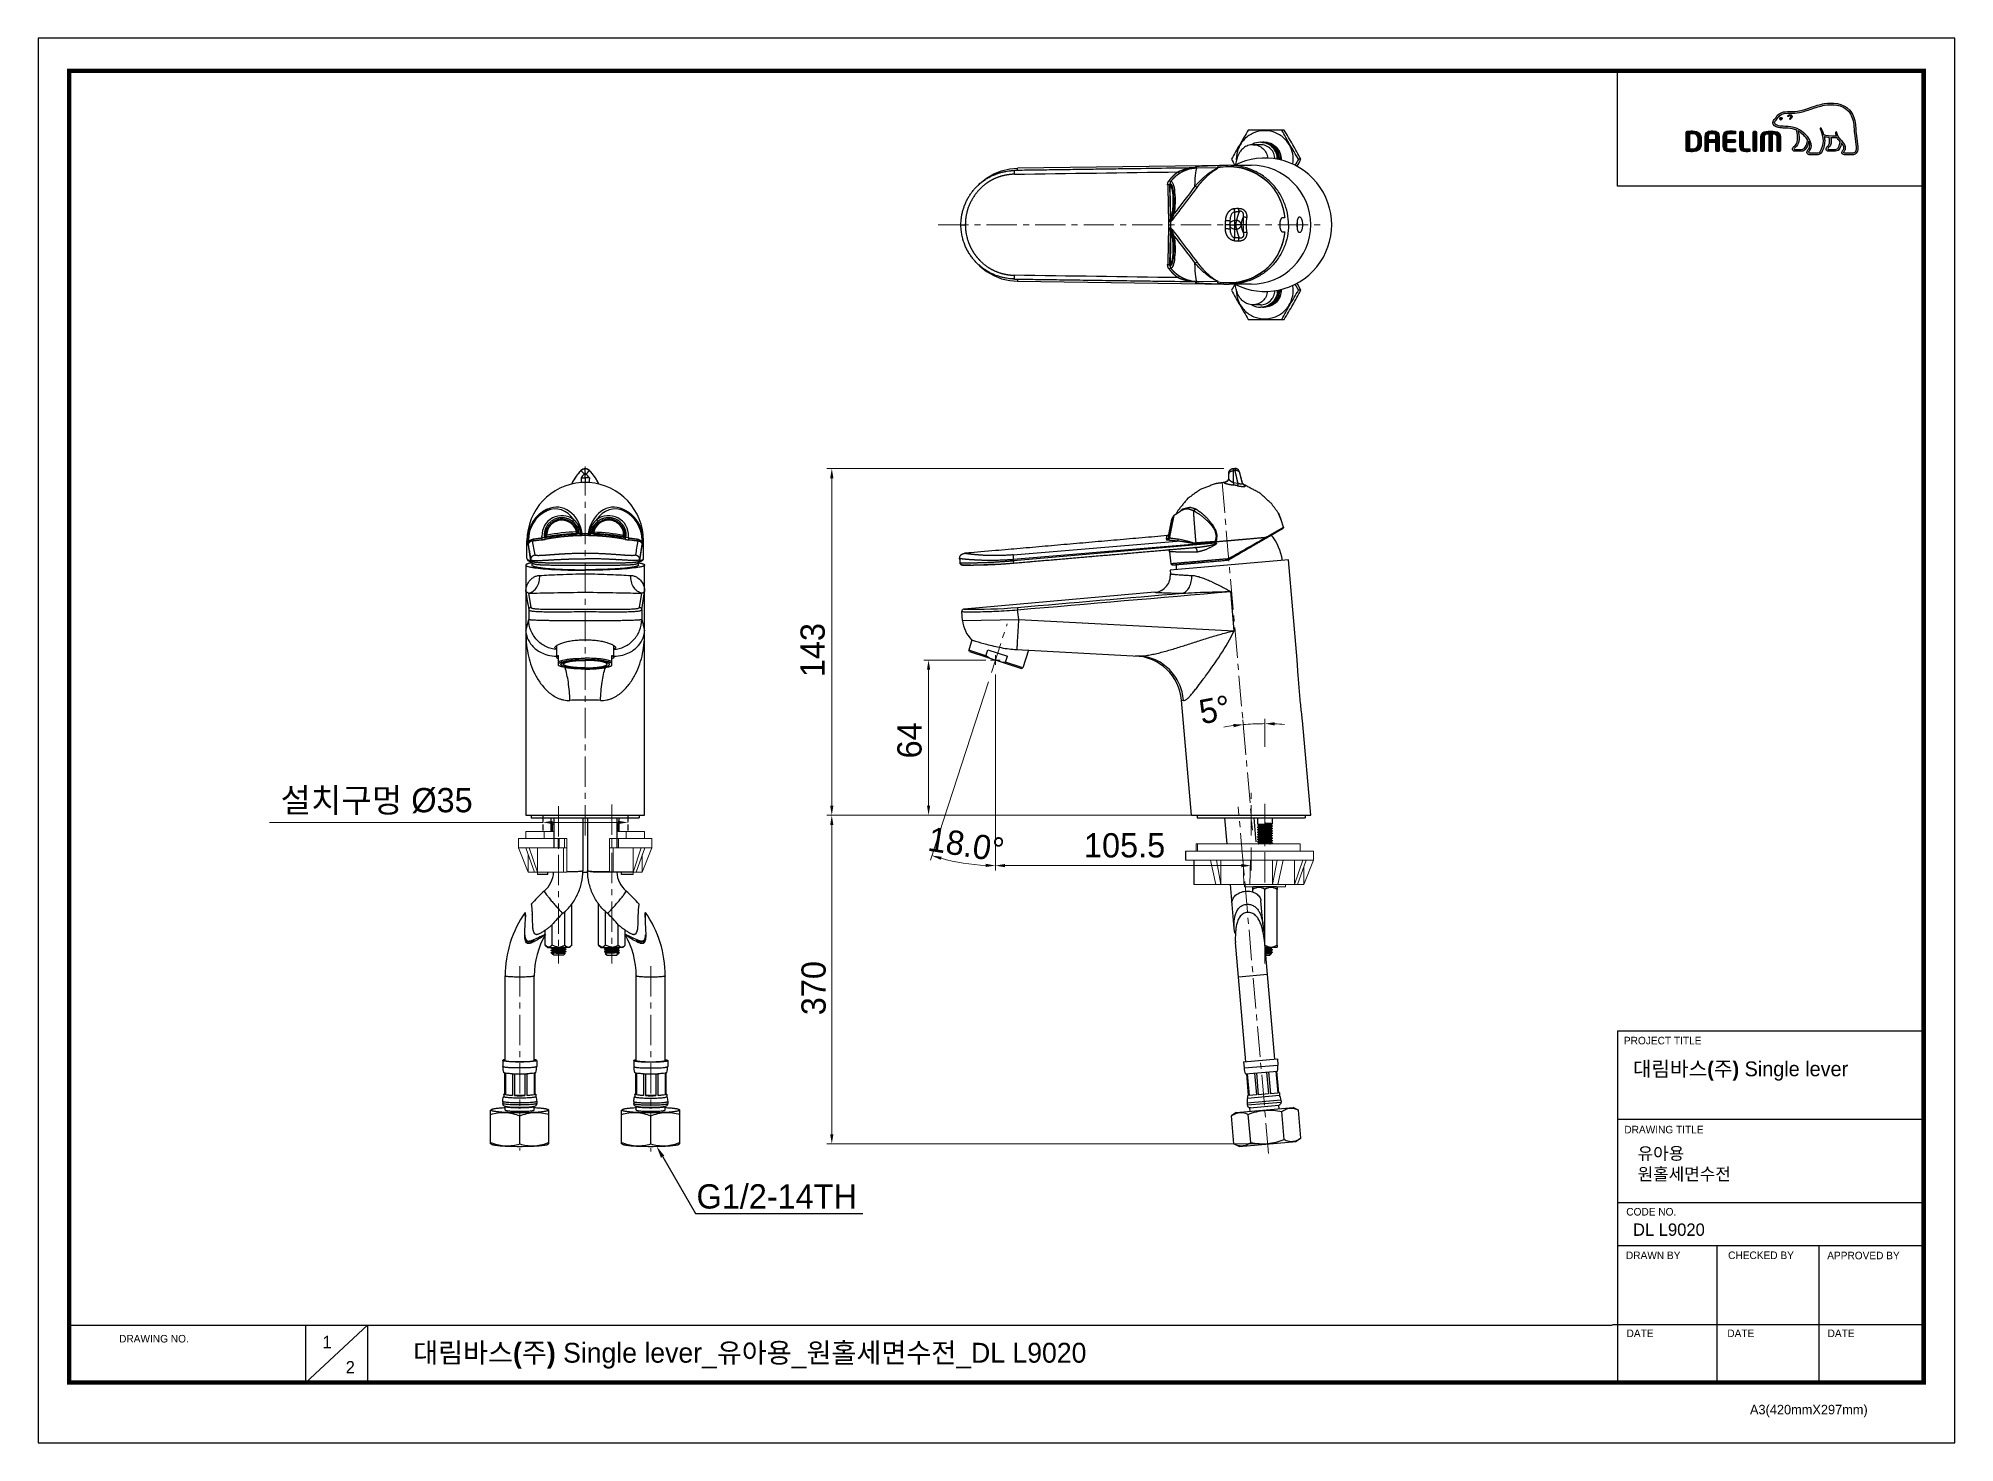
# Model space of a CAD drawing. Extents: x 0 to 790, y 0 to 579.
import ezdxf
from ezdxf import colors
from ezdxf.entities.mleader import LeaderData, LeaderLine
from ezdxf.math import Vec2, Vec3

# ---------------------------------------------------------------- set-up
doc = ezdxf.new("R2010")
doc.units = 0
doc.header["$LTSCALE"] = 10
doc.header["$MEASUREMENT"] = 0
doc.header["$PDMODE"] = 3
doc.header["$PDSIZE"] = -10
doc.linetypes.add('CENTER', pattern=[2, 1.25, -0.25, 0.25, -0.25])
doc.linetypes.add('HIDDEN', pattern=[0.375, 0.25, -0.125])
doc.layers.get('0').update_dxf_attribs({"linetype": 'CONTINUOUS'})
doc.layers.get('DEFPOINTS').update_dxf_attribs({"linetype": 'CONTINUOUS'})
for name, color, linetype in [('1', 7, 'CONTINUOUS'), ('BODY', 7, 'CONTINUOUS'), ('DEF_LAYER_ASSEM_MEMBER', 7, 'CONTINUOUS'), ('레이어 1', 7, 'CONTINUOUS')]:
    doc.layers.add(name, color=color, linetype=linetype)
doc.styles.add('Daelim Dimension', font='')
doc.styles.get("Standard").update_dxf_attribs({"font": ''})
doc.styles.get('Daelim Dimension').set_extended_font_data('나눔고딕')
doc.styles.get('Standard').set_extended_font_data('GulimChe')
doc.dimstyles.new('DEFAULT', dxfattribs={"dimscale": 2, "dimtxt": 2, "dimasz": 2, "dimexe": 0, "dimexo": 2, "dimgap": 1, "dimtad": 1, "dimdec": 0, "dimzin": 9, "dimdsep": 46, "dimtxsty": 'Daelim Dimension', "dimcen": 0.5, "dimclrd": 5, "dimclre": 5, "dimclrt": 256, "dimadec": 1, "dimazin": 0, "dimtfac": 1, "dimtdec": 0, "dimtix": 1, "dimtmove": 0, "dimatfit": 3, "dimfxl": 1, "dimtolj": 1, "dimtzin": 1, "dimlwd": 9, "dimlwe": 9, "dimarcsym": 0})

msp = doc.modelspace()

# ---------------------------------------------------------------- texts
at = {"color": 5, "ltscale": 40, "style": 'Daelim Dimension'}
for s, height, p in [('PROJECT TITLE', 3.1171, (653.54, 164.16)), ('DRAWING TITLE', 3.1171, (653.73, 127.47)), ('CODE NO.', 3.117, (654.52, 93.6)), ('DRAWN BY', 3.117, (654.39, 75.63)), ('CHECKED BY', 3.117, (696.51, 75.68)), ('APPROVED BY', 3.1171, (737.35, 75.58)), ('DRAWING NO.', 3.1171, (33.3, 41.29)), ('DATE', 3.117, (654.64, 43.5)), ('DATE', 3.117, (696.18, 43.5)), ('DATE', 3.117, (737.5, 43.5)), ('A3(420mmX297mm)', 3.9341, (705.5, 11.66))]:
    msp.add_text(s, height=height, dxfattribs=at).set_placement(p)
at = {"attachment_point": 1, "style": 'Daelim Dimension'}
for s, insert, char_height, width in [('{\\fPretendard Variable SemiBold|b0|i0|c129|p2;\\C7;대림바스(주)} Single lever', (657.24, 157.12), 6.1103, 98.2071), (' 유아용\\P 원홀세면수전 ', (657.3, 121.76), 5.101, 85.8447), ('DL L9020', (657.3, 90.34), 5.101, 85.8447), ('1', (117.12, 44.03), 5.1, 7.119), ('2', (126.69, 33.63), 5.1, 7.119)]:
    msp.add_mtext(s, dxfattribs=dict(at, insert=insert, char_height=char_height, width=width))
at = {"color": 2, "insert": (154.51, 41.16), "char_height": 8.198, "width": 362.8925, "attachment_point": 1, "style": 'Daelim Dimension'}
msp.add_mtext('{\\fPretendard Variable SemiBold|b0|i0|c129|p2;대림바스(주)} Single lever_유아용_원홀세면수전_DL L9020', dxfattribs=at)

# ---------------------------------------------------------------- blocks, each defined once
blk = doc.blocks.new('*D3')
at = {"color": 5, "lineweight": 9, "ltscale": 0.5, "transparency": 16777216}
for p, q in [((207.94, 255.62), (95.24, 255.62)), ((207.94, 257.73), (207.94, 255.62)), ((238.94, 255.62), (211.94, 255.62)), ((242.94, 257.73), (242.94, 255.62))]:
    blk.add_line(p, q, dxfattribs=at)
at = {"color": 5, "ltscale": 0.5, "transparency": 16777216}
for points in [[(211.94, 256.29), (211.94, 254.95), (207.94, 255.62)], [(238.94, 256.29), (238.94, 254.95), (242.94, 255.62)]]:
    blk.add_solid(points, dxfattribs=at)
at = {"layer": 'DEFPOINTS', "color": 0, "ltscale": 0.5, "transparency": 16777216}
for p in [(207.94, 253.73), (242.94, 255.62), (242.94, 253.73)]:
    blk.add_point(p, dxfattribs=at)
at = {"color": 7, "ltscale": 0.5, "transparency": 16777216, "insert": (139.43, 264.26), "char_height": 10, "attachment_point": 5, "style": 'Daelim Dimension'}
blk.add_mtext('\\A1;설치구멍 %%C35', dxfattribs=at)
blk = doc.blocks.new('*D0')
at = {"color": 5, "lineweight": 9, "ltscale": 0.5, "transparency": 16777216}
for p, q in [((390.49, 322.55), (364.94, 322.55)), ((366.94, 318.55), (366.94, 262.56)), ((470.31, 258.56), (364.94, 258.56))]:
    blk.add_line(p, q, dxfattribs=at)
at = {"color": 5, "ltscale": 0.5, "transparency": 16777216}
for points in [[(366.28, 318.55), (367.61, 318.55), (366.94, 322.55)], [(366.28, 262.56), (367.61, 262.56), (366.94, 258.56)]]:
    blk.add_solid(points, dxfattribs=at)
at = {"layer": 'DEFPOINTS', "color": 0, "ltscale": 0.5, "transparency": 16777216}
for p in [(394.49, 322.55), (366.94, 258.56), (474.31, 258.56)]:
    blk.add_point(p, dxfattribs=at)
at = {"color": 7, "ltscale": 0.5, "transparency": 16777216, "insert": (354.06, 289.43), "char_height": 10, "attachment_point": 2, "rotation": 90, "style": 'Daelim Dimension'}
blk.add_mtext('\\A1;64', dxfattribs=at)
blk = doc.blocks.new('*D1')
at = {"color": 5, "lineweight": 9, "ltscale": 0.5, "transparency": 16777216}
for p, q in [((394.49, 316.55), (394.49, 235.82)), ((499.9, 245.29), (499.9, 235.82)), ((495.9, 237.82), (398.49, 237.82))]:
    blk.add_line(p, q, dxfattribs=at)
at = {"color": 5, "ltscale": 0.5, "transparency": 16777216}
for points in [[(398.49, 238.48), (398.49, 237.15), (394.49, 237.82)], [(495.9, 238.48), (495.9, 237.15), (499.9, 237.82)]]:
    blk.add_solid(points, dxfattribs=at)
at = {"layer": 'DEFPOINTS', "color": 0, "ltscale": 0.5, "transparency": 16777216}
for p in [(394.49, 320.55), (499.9, 249.29), (394.49, 237.82)]:
    blk.add_point(p, dxfattribs=at)
at = {"color": 7, "ltscale": 0.5, "transparency": 16777216, "insert": (447.74, 251.19), "char_height": 10, "attachment_point": 2, "style": 'Daelim Dimension'}
blk.add_mtext('\\A1;105.5', dxfattribs=at)
blk = doc.blocks.new('*D57')
at = {"color": 5, "lineweight": 9, "ltscale": 0.5, "transparency": 16777216}
for p, q in [((488.64, 401.49), (325.05, 401.49)), ((327.05, 262.56), (327.05, 397.49)), ((521.5, 258.56), (325.05, 258.56))]:
    blk.add_line(p, q, dxfattribs=at)
at = {"color": 5, "ltscale": 0.5, "transparency": 16777216}
for points in [[(326.38, 397.49), (327.72, 397.49), (327.05, 401.49)], [(326.38, 262.56), (327.72, 262.56), (327.05, 258.56)]]:
    blk.add_solid(points, dxfattribs=at)
at = {"layer": 'DEFPOINTS', "color": 0, "ltscale": 0.5, "transparency": 16777216}
for p in [(327.05, 401.49), (492.64, 401.49), (525.5, 258.56)]:
    blk.add_point(p, dxfattribs=at)
at = {"color": 7, "ltscale": 0.5, "transparency": 16777216, "insert": (314.15, 326.63), "char_height": 10, "attachment_point": 2, "rotation": 90, "style": 'Daelim Dimension'}
blk.add_mtext('\\A1;143', dxfattribs=at)
blk = doc.blocks.new('*D6')
at = {"color": 5, "lineweight": 9, "ltscale": 0.5, "transparency": 16777216}
for p, q in [((497.72, 283.54), (496.46, 297.93)), ((505.6, 286.76), (505.6, 298.33))]:
    blk.add_line(p, q, dxfattribs=at)
for start, end in [(97.2271, 99.45084), (92.77626, 95), (92.2271, 92.7729), (90, 92.22374), (85.54916, 87.7729)]:
    blk.add_arc((505.6, 193.41), 102.91, start, end, dxfattribs=at)
at = {"color": 5, "ltscale": 0.5, "transparency": 16777216}
for points in [[(492.59, 296.17), (492.73, 294.85), (496.63, 295.93)], [(509.59, 295.58), (509.62, 296.92), (505.6, 296.33)]]:
    blk.add_solid(points, dxfattribs=at)
at = {"layer": 'DEFPOINTS', "color": 0, "ltscale": 0.5, "transparency": 16777216}
for p in [(502.61, 296.28), (498.07, 279.56), (498.14, 278.69), (505.6, 282.76), (505.6, 264.3)]:
    blk.add_point(p, dxfattribs=at)
at = {"color": 7, "ltscale": 0.5, "transparency": 16777216, "insert": (483.95, 307.05), "char_height": 10, "attachment_point": 2, "rotation": 10.78726, "style": 'Daelim Dimension'}
blk.add_mtext('\\A1;5°', dxfattribs=at)
blk = doc.blocks.new('*D4')
at = {"color": 5, "lineweight": 9, "ltscale": 0.5, "transparency": 16777216}
for p, q in [((471.31, 258.56), (325.05, 258.56)), ((327.05, 127.14), (327.05, 254.56)), ((502.73, 123.14), (325.05, 123.14))]:
    blk.add_line(p, q, dxfattribs=at)
at = {"color": 5, "ltscale": 0.5, "transparency": 16777216}
for points in [[(326.38, 254.56), (327.72, 254.56), (327.05, 258.56)], [(326.38, 127.14), (327.72, 127.14), (327.05, 123.14)]]:
    blk.add_solid(points, dxfattribs=at)
at = {"layer": 'DEFPOINTS', "color": 0, "ltscale": 0.5, "transparency": 16777216}
for p in [(327.05, 258.56), (475.31, 258.56), (506.73, 123.14)]:
    blk.add_point(p, dxfattribs=at)
at = {"color": 7, "ltscale": 0.5, "transparency": 16777216, "insert": (319.6, 187.32), "char_height": 10, "attachment_point": 5, "rotation": 90, "style": 'Daelim Dimension'}
blk.add_mtext('\\A1;370', dxfattribs=at)
blk = doc.blocks.new('*D5')
at = {"color": 5, "lineweight": 9, "ltscale": 0.5, "transparency": 16777216}
for p, q in [((394.49, 316.55), (394.49, 235.82)), ((391.59, 313.62), (367.68, 240.06))]:
    blk.add_line(p, q, dxfattribs=at)
blk.add_arc((394.49, 322.55), 84.73, 254.70507, 267.29493, dxfattribs=at)
at = {"color": 5, "ltscale": 0.5, "transparency": 16777216}
for points in [[(371.94, 240.18), (372.33, 241.46), (368.3, 241.96)], [(390.5, 238.58), (390.47, 237.25), (394.49, 237.82)]]:
    blk.add_solid(points, dxfattribs=at)
at = {"layer": 'DEFPOINTS', "color": 0, "ltscale": 0.5, "transparency": 16777216}
for p in [(399.31, 337.4), (392.82, 317.43), (394.49, 322.55), (394.49, 320.55), (376.87, 239.67)]:
    blk.add_point(p, dxfattribs=at)
at = {"color": 7, "ltscale": 0.5, "transparency": 16777216, "insert": (382.44, 246.47), "char_height": 10, "attachment_point": 5, "rotation": 351, "style": 'Daelim Dimension'}
blk.add_mtext('\\A1;18.0°', dxfattribs=at)
blk = doc.blocks.new('A$C219e8258')
at = {"layer": '1'}
for p, q in [((0, 24), (-0.64, 24)), ((12.9, 23.44), (4.71, 23.56)), ((23.58, 16.34), (23.46, 16.34)), ((-23.17, 2.9), (-22.23, 2.9)), ((-5.17, 0), (-6.12, 0)), ((-3.29, 1.79), (-2.63, 1.79)), ((-0.63, 0), (1.26, 0)), ((-22.23, -2.9), (-23.17, -2.9)), ((-2.63, -1.79), (-3.29, -1.79)), ((4.71, -23.56), (12.9, -23.44)), ((23.46, -16.34), (23.48, -16.34))]:
    blk.add_line(p, q, dxfattribs=at)
for centre, radius, start, end in [((0, 0), 24, 79.28332, 90), ((12.7, 9.64), 13.8, 71.14118, 89.19318), ((23.59, 15.84), 0.5, 358.01612, 89.96311), ((23.33, 3.57), 0.5, 284.35737, 359.55843), ((23.33, -3.57), 0.5, 0.44157, 75.60389), ((0, 0), 24, 270, 281.10578), ((12.7, -9.64), 13.8, 270.80682, 288.86574), ((23.59, -15.84), 0.5, 270, 1.98388)]:
    blk.add_arc(centre, radius, start, end, dxfattribs=at)
for centre, major_axis, ratio, start_param, end_param in [((0, 0), (0, 24), 0.996195, 0.000002, 0.194832), ((0, 0), (0, 24), 0.996195, 0.194832, 0.734985), ((12.7, 9.64), (0.19, 13.8), 0.083421, 5.180234, 6.283185), ((16.46, 12.49), (-7.84, 10.33), 0.005599, 1.235252, 2.424099), ((23.59, 9.64), (0, -8.2), 0.194315, 3.093075, 5.363235), ((24.07, 9.64), (0, 6.2), 0.194315, 6.277087, 7.853982), ((23.58, 9.64), (0, 6.7), 0.194315, 6.27715, 6.475116), ((23.59, 9.64), (0, -8.2), 0.194315, 3.008593, 3.093075), ((23.59, 15.84), (0.5, -0.017), 0.172151, 6.186984, 6.481773), ((23.98, 9.64), (0, 7.01), 0.194315, 6.142271, 6.190572), ((15.69, 11.91), (8.29, -10.92), 0.005599, 4.376844, 6.075143), ((24.07, 9.64), (0, 6.2), 0.194315, 1.570796, 2.93156), ((-12.24, -0.15), (0.26, -20.43), 0.234833, 1.575407, 1.722958), ((-12.24, 0.15), (-0.26, -20.43), 0.234833, 1.418634, 1.566186), ((-11.32, -0.14), (-0.28, 22.13), 0.234833, 4.715888, 4.864551), ((-11.32, 0.14), (0.28, 22.13), 0.234833, 4.560227, 4.70889), ((-2.64, -13.56), (0, 21.36), 0.000228, 5.514344, 5.800335), ((-2.63, 0.35), (2, 0), 0.718717, 6.282857, 7.853654), ((-2.63, -0.37), (0, 3), 0.000228, 4.834771, 5.514344), ((-2.63, 0.37), (0, 3), 0.000228, 3.910434, 4.590007), ((-0.64, -13.56), (0, 19.36), 0.000228, 5.514344, 5.621918), ((1.26, 0), (0, 23.97), 0.000228, 4.712389, 4.778586), ((22.66, 3.82), (-0.483, -0.129), 0.793042, 2.816934, 3.158582), ((23.98, 9.64), (0, -7.2), 0.194315, 5.653906, 6.068404), ((23.33, 3.57), (-0.37, -0.337), 0.959383, 1.091743, 2.381759), ((23.19, 2.6), (-0.373, -0.333), 0.9584, 2.39276, 3.143182), ((23.33, 3.57), (-0.5, 0.004), 0.038876, 3.141583, 3.337353), ((-2.63, -0.35), (-2, 0), 0.718717, 1.571124, 3.141921), ((-2.64, 13.56), (0, 21.36), 0.000228, 3.624443, 3.910434), ((-0.63, 0.37), (0, 1), 0.000228, 3.910434, 4.336392), ((-0.64, 13.56), (0, 19.36), 0.000228, 3.80286, 3.910434), ((1.26, 0), (0, 23.97), 0.000228, 4.646192, 4.712389), ((15.69, -11.91), (-8.29, -10.92), 0.005599, 3.349635, 5.047934), ((16.46, -12.49), (7.84, 10.33), 0.005599, 0.717494, 1.906341), ((23.59, -9.64), (0, -8.2), 0.194315, 4.061543, 6.331703), ((24.07, -9.64), (0, -6.2), 0.194315, 3.351625, 4.712389), ((22.66, -3.82), (0.483, -0.129), 0.793042, 6.266418, 6.607844), ((23.98, -9.64), (0, -7.2), 0.194315, 3.356374, 3.770872), ((23.33, -3.57), (-0.37, 0.337), 0.959383, 3.901426, 5.193161), ((23.19, -2.6), (0.373, -0.333), 0.9584, 6.278283, 7.032019), ((23.33, -3.57), (-0.5, -0.004), 0.038876, 2.945832, 3.141603), ((24.07, -9.64), (0, -6.2), 0.194315, 4.712389, 6.289283), ((0, 0), (0, 24), 0.996195, 2.406609, 2.94679), ((0, 0), (0, 24), 0.996195, 2.94679, 3.141594), ((12.7, -9.64), (-0.19, 13.8), 0.083421, 3.141593, 4.244544), ((23.58, -9.64), (0, -6.7), 0.194315, 6.082163, 6.289221), ((23.59, -15.84), (0.5, 0.017), 0.172151, 6.084598, 6.379671), ((23.98, -9.64), (0, 7.01), 0.194315, 3.234169, 3.282507)]:
    blk.add_ellipse(centre, major_axis=major_axis, ratio=ratio, start_param=start_param, end_param=end_param, dxfattribs=at)
for points, knots in [([(-1.21, 23.99), (-1.23, 23.99), (-1.28, 23.99), (-1.35, 23.99), (-1.42, 23.99), (-1.49, 23.98), (-1.56, 23.98), (-1.63, 23.98), (-1.7, 23.97), (-1.77, 23.97), (-1.84, 23.97), (-1.9, 23.96), (-1.97, 23.96), (-2.04, 23.96), (-2.11, 23.95), (-2.18, 23.95), (-2.25, 23.94), (-2.31, 23.94), (-2.38, 23.93), (-2.45, 23.93), (-2.51, 23.92), (-2.58, 23.91), (-2.65, 23.91), (-2.71, 23.9), (-2.78, 23.9), (-2.85, 23.89), (-2.91, 23.88), (-2.98, 23.88), (-3.04, 23.87), (-3.11, 23.86), (-3.17, 23.85), (-3.23, 23.85), (-3.3, 23.84), (-3.36, 23.83), (-3.43, 23.82), (-3.49, 23.81), (-3.55, 23.81), (-3.62, 23.8), (-3.68, 23.79), (-3.74, 23.78), (-3.8, 23.77), (-3.86, 23.76), (-3.93, 23.75), (-3.99, 23.74), (-4.05, 23.73), (-4.11, 23.72), (-4.17, 23.71), (-4.23, 23.7), (-4.29, 23.69), (-4.35, 23.68), (-4.41, 23.67), (-4.47, 23.66), (-4.53, 23.65), (-4.59, 23.64), (-4.65, 23.63), (-4.71, 23.62), (-4.76, 23.61), (-4.82, 23.6), (-4.88, 23.59), (-4.94, 23.58), (-4.99, 23.56), (-5.05, 23.55), (-5.11, 23.54), (-5.17, 23.53), (-5.22, 23.52), (-5.28, 23.51), (-5.33, 23.49), (-5.39, 23.48), (-5.45, 23.47), (-5.5, 23.46), (-5.56, 23.44), (-5.61, 23.43), (-5.66, 23.42), (-5.72, 23.41), (-5.77, 23.39), (-5.83, 23.38), (-5.88, 23.37), (-5.93, 23.35), (-5.99, 23.34), (-6.04, 23.33), (-6.09, 23.31), (-6.14, 23.3), (-6.2, 23.29), (-6.25, 23.27), (-6.3, 23.26), (-6.35, 23.25), (-6.4, 23.23), (-6.45, 23.22), (-6.5, 23.2), (-6.55, 23.19), (-6.6, 23.18), (-6.65, 23.16), (-6.7, 23.15), (-6.75, 23.13), (-6.8, 23.12), (-6.85, 23.1), (-6.9, 23.09), (-6.95, 23.08), (-7, 23.06), (-7.04, 23.05), (-7.09, 23.03), (-7.14, 23.02), (-7.19, 23), (-7.23, 22.99), (-7.28, 22.97), (-7.33, 22.96), (-7.37, 22.94), (-7.42, 22.93), (-7.47, 22.91), (-7.51, 22.9), (-7.56, 22.88), (-7.6, 22.87), (-7.65, 22.85), (-7.69, 22.84), (-7.74, 22.82), (-7.78, 22.81), (-7.82, 22.79), (-7.87, 22.78), (-7.91, 22.76), (-7.95, 22.75), (-8, 22.73), (-8.04, 22.72), (-8.08, 22.7), (-8.13, 22.69), (-8.17, 22.67), (-8.21, 22.66), (-8.25, 22.64), (-8.29, 22.63), (-8.33, 22.61), (-8.37, 22.6), (-8.42, 22.58), (-8.46, 22.57), (-8.5, 22.55), (-8.54, 22.54), (-8.58, 22.52), (-8.62, 22.5), (-8.65, 22.49), (-8.69, 22.47), (-8.73, 22.46), (-8.77, 22.44), (-8.81, 22.43), (-8.85, 22.41), (-8.89, 22.4), (-8.92, 22.38), (-8.96, 22.37), (-9, 22.35), (-9.04, 22.34), (-9.12, 22.3), (-9.24, 22.25), (-9.4, 22.18), (-9.56, 22.11), (-9.72, 22.04), (-9.88, 21.97), (-10.04, 21.89), (-10.2, 21.82), (-10.36, 21.74), (-10.51, 21.67), (-10.67, 21.59), (-10.82, 21.51), (-10.97, 21.43), (-11.12, 21.35), (-11.27, 21.27), (-11.42, 21.19), (-11.57, 21.1), (-11.72, 21.02), (-11.86, 20.94), (-12.01, 20.85), (-12.15, 20.76), (-12.29, 20.68), (-12.43, 20.59), (-12.57, 20.5), (-12.71, 20.41), (-12.85, 20.32), (-12.99, 20.23), (-13.12, 20.14), (-13.26, 20.05), (-13.39, 19.96), (-13.52, 19.87), (-13.65, 19.77), (-13.78, 19.68), (-13.91, 19.58), (-14.04, 19.49), (-14.16, 19.39), (-14.29, 19.3), (-14.41, 19.2), (-14.54, 19.1), (-14.66, 19.01), (-14.78, 18.91), (-14.9, 18.81), (-15.02, 18.71), (-15.13, 18.61), (-15.25, 18.51), (-15.36, 18.41), (-15.48, 18.31), (-15.59, 18.21), (-15.7, 18.11), (-15.81, 18.01), (-15.92, 17.91), (-16, 17.84), (-16.03, 17.8)], [0, 0, 0, 0, 0.004415, 0.008816, 0.013203, 0.017577, 0.021937, 0.026283, 0.030616, 0.034935, 0.039241, 0.043532, 0.04781, 0.052075, 0.056326, 0.060563, 0.064786, 0.068996, 0.073192, 0.077375, 0.081544, 0.085699, 0.089841, 0.093969, 0.098083, 0.102184, 0.106271, 0.110344, 0.114404, 0.11845, 0.122482, 0.126501, 0.130506, 0.134497, 0.138475, 0.142439, 0.14639, 0.150326, 0.154249, 0.158159, 0.162055, 0.165937, 0.169806, 0.17366, 0.177502, 0.181329, 0.185143, 0.188943, 0.19273, 0.196503, 0.200262, 0.204008, 0.20774, 0.211458, 0.215163, 0.218854, 0.222532, 0.226195, 0.229846, 0.233482, 0.237105, 0.240714, 0.244309, 0.247891, 0.25146, 0.255014, 0.258555, 0.262082, 0.265596, 0.269096, 0.272582, 0.276055, 0.279514, 0.282959, 0.286391, 0.289809, 0.293213, 0.296604, 0.299981, 0.303345, 0.306694, 0.310031, 0.313353, 0.316662, 0.319957, 0.323239, 0.326507, 0.329761, 0.333002, 0.336228, 0.339442, 0.342641, 0.345827, 0.349, 0.352159, 0.355304, 0.358435, 0.361553, 0.364657, 0.367748, 0.370824, 0.373888, 0.376937, 0.379973, 0.382995, 0.386004, 0.388999, 0.39198, 0.394948, 0.397902, 0.400842, 0.403769, 0.406682, 0.409582, 0.412467, 0.41534, 0.418198, 0.421043, 0.423874, 0.426692, 0.429496, 0.432286, 0.435063, 0.437826, 0.440575, 0.443311, 0.446033, 0.448741, 0.451436, 0.454117, 0.456785, 0.459439, 0.462079, 0.464705, 0.467318, 0.469918, 0.472503, 0.475075, 0.477634, 0.480179, 0.48271, 0.485227, 0.487731, 0.490221, 0.492698, 0.495161, 0.49761, 0.500045, 0.510934, 0.521779, 0.53258, 0.543337, 0.554051, 0.564721, 0.575347, 0.58593, 0.596469, 0.606965, 0.617417, 0.627825, 0.63819, 0.648512, 0.65879, 0.669024, 0.679215, 0.689363, 0.699467, 0.709528, 0.719545, 0.729519, 0.73945, 0.749337, 0.759181, 0.768982, 0.77874, 0.788454, 0.798125, 0.807753, 0.817337, 0.826879, 0.836377, 0.845833, 0.855245, 0.864614, 0.87394, 0.883223, 0.892463, 0.90166, 0.910814, 0.919926, 0.928994, 0.93802, 0.947002, 0.955942, 0.964839, 0.973693, 0.982505, 0.991274, 1, 1, 1, 1]), ([(-0.64, 24), (-0.65, 24), (-0.68, 24), (-0.73, 24), (-0.79, 24), (-0.85, 24), (-0.91, 24), (-0.97, 24), (-1.03, 24), (-1.09, 24), (-1.15, 23.99), (-1.19, 23.99), (-1.21, 23.99)], [0, 0, 0, 0, 0.045874, 0.151554, 0.257268, 0.363037, 0.468882, 0.574825, 0.680887, 0.787089, 0.893453, 1, 1, 1, 1]), ([(-17.89, 15.81), (-18.03, 15.63), (-18.38, 15.2), (-18.9, 14.49), (-19.45, 13.68), (-19.96, 12.83), (-20.44, 11.97), (-20.89, 11.07), (-21.3, 10.16), (-21.68, 9.22), (-22.02, 8.27), (-22.32, 7.3), (-22.59, 6.31), (-22.81, 5.32), (-23, 4.31), (-23.12, 3.5), (-23.17, 3.03), (-23.19, 2.9)], [0, 0, 0, 0, 0.049844, 0.120801, 0.191769, 0.262747, 0.333734, 0.404728, 0.47573, 0.546737, 0.61775, 0.688767, 0.759788, 0.830812, 0.901839, 0.972868, 1, 1, 1, 1]), ([(-17.88, 15.82), (-17.89, 15.8), (-17.92, 15.77), (-17.97, 15.71), (-18.02, 15.65), (-18.07, 15.59), (-18.11, 15.53), (-18.16, 15.47), (-18.21, 15.41), (-18.26, 15.35), (-18.3, 15.28), (-18.35, 15.22), (-18.4, 15.16), (-18.45, 15.1), (-18.49, 15.03), (-18.54, 14.97), (-18.59, 14.91), (-18.63, 14.84), (-18.68, 14.78), (-18.73, 14.71), (-18.78, 14.65), (-18.82, 14.58), (-18.87, 14.52), (-18.92, 14.45), (-18.96, 14.38), (-19.01, 14.32), (-19.05, 14.25), (-19.1, 14.18), (-19.15, 14.11), (-19.19, 14.04), (-19.24, 13.98), (-19.28, 13.91), (-19.33, 13.84), (-19.37, 13.77), (-19.42, 13.7), (-19.47, 13.63), (-19.51, 13.55), (-19.56, 13.48), (-19.6, 13.41), (-19.64, 13.34), (-19.69, 13.27), (-19.73, 13.19), (-19.78, 13.12), (-19.82, 13.05), (-19.87, 12.97), (-19.91, 12.9), (-19.95, 12.82), (-20, 12.75), (-20.03, 12.7), (-20.04, 12.67)], [0, 0, 0, 0, 0.018539, 0.038648, 0.058811, 0.079029, 0.099301, 0.119627, 0.140007, 0.160442, 0.180932, 0.201476, 0.222074, 0.242727, 0.263434, 0.284195, 0.305011, 0.325882, 0.346807, 0.367787, 0.388821, 0.40991, 0.431053, 0.452252, 0.473504, 0.494811, 0.516173, 0.53759, 0.559061, 0.580587, 0.602168, 0.623804, 0.645494, 0.667239, 0.689039, 0.710893, 0.732803, 0.754767, 0.776786, 0.79886, 0.820989, 0.843173, 0.865412, 0.887706, 0.910055, 0.932458, 0.954917, 0.977431, 1, 1, 1, 1]), ([(-16.03, 17.8), (-16.05, 17.79), (-16.08, 17.76), (-16.13, 17.71), (-16.18, 17.67), (-16.23, 17.62), (-16.28, 17.57), (-16.32, 17.52), (-16.37, 17.48), (-16.42, 17.43), (-16.47, 17.38), (-16.52, 17.33), (-16.57, 17.28), (-16.62, 17.23), (-16.66, 17.18), (-16.71, 17.13), (-16.76, 17.08), (-16.81, 17.03), (-16.86, 16.98), (-16.91, 16.93), (-16.96, 16.88), (-17, 16.82), (-17.05, 16.77), (-17.1, 16.72), (-17.15, 16.66), (-17.2, 16.61), (-17.25, 16.56), (-17.3, 16.5), (-17.34, 16.45), (-17.39, 16.39), (-17.44, 16.34), (-17.49, 16.28), (-17.54, 16.23), (-17.59, 16.17), (-17.63, 16.11), (-17.68, 16.06), (-17.73, 16), (-17.78, 15.94), (-17.83, 15.88), (-17.86, 15.84), (-17.88, 15.82), (-17.88, 15.82)], [0, 0, 0, 0, 0.024881, 0.049837, 0.074867, 0.099972, 0.125151, 0.150404, 0.175731, 0.201133, 0.22661, 0.252161, 0.277786, 0.303486, 0.329261, 0.35511, 0.381034, 0.407032, 0.433105, 0.459252, 0.485475, 0.511771, 0.538143, 0.564589, 0.59111, 0.617706, 0.644376, 0.671122, 0.697942, 0.724837, 0.751807, 0.778851, 0.805971, 0.833165, 0.860434, 0.887779, 0.915198, 0.942692, 0.970261, 0.997906, 1, 1, 1, 1]), ([(4.72, 23.14), (4.71, 23.15), (4.7, 23.15), (4.69, 23.16), (4.67, 23.17), (4.66, 23.18), (4.65, 23.19), (4.63, 23.2), (4.62, 23.21), (4.61, 23.22), (4.59, 23.23), (4.58, 23.24), (4.57, 23.25), (4.56, 23.25), (4.54, 23.26), (4.53, 23.27), (4.52, 23.28), (4.51, 23.29), (4.5, 23.3), (4.49, 23.3), (4.48, 23.31), (4.47, 23.32), (4.45, 23.33), (4.43, 23.35), (4.4, 23.37), (4.38, 23.39), (4.35, 23.41), (4.33, 23.43), (4.32, 23.44), (4.31, 23.45), (4.3, 23.46), (4.29, 23.47), (4.28, 23.48), (4.28, 23.48), (4.27, 23.49), (4.27, 23.5), (4.26, 23.51), (4.26, 23.52), (4.25, 23.53), (4.25, 23.53), (4.25, 23.54), (4.25, 23.55), (4.25, 23.56), (4.26, 23.56), (4.26, 23.57), (4.27, 23.58), (4.28, 23.58), (4.3, 23.59), (4.32, 23.59), (4.34, 23.59), (4.36, 23.59), (4.38, 23.59), (4.41, 23.59), (4.43, 23.59), (4.44, 23.58)], [0, 0, 0, 0, 0.01014, 0.020273, 0.030397, 0.040515, 0.050625, 0.060728, 0.070823, 0.080911, 0.090993, 0.101067, 0.111134, 0.121195, 0.131248, 0.141296, 0.151336, 0.16137, 0.171398, 0.181419, 0.191434, 0.201443, 0.211446, 0.241029, 0.27037, 0.299469, 0.328328, 0.356948, 0.385331, 0.398808, 0.413065, 0.4281, 0.443913, 0.460502, 0.477867, 0.496005, 0.514918, 0.534602, 0.555057, 0.576283, 0.598278, 0.621041, 0.644571, 0.668869, 0.693932, 0.732281, 0.769201, 0.804707, 0.838814, 0.871531, 0.902869, 0.932836, 0.961438, 1, 1, 1, 1]), ([(4.44, 23.58), (4.44, 23.58), (4.47, 23.58), (4.49, 23.58), (4.52, 23.57), (4.52, 23.57)], [0, 0, 0, 0, 0.109385, 0.935182, 1, 1, 1, 1]), ([(5.04, 23.13), (5.04, 23.14), (5.03, 23.14), (5.01, 23.16), (4.99, 23.17), (4.97, 23.18), (4.94, 23.19), (4.92, 23.21), (4.89, 23.23), (4.87, 23.24), (4.84, 23.26), (4.81, 23.28), (4.78, 23.3), (4.76, 23.32), (4.73, 23.33), (4.7, 23.35), (4.67, 23.38), (4.63, 23.42), (4.59, 23.45), (4.57, 23.48), (4.56, 23.5), (4.57, 23.52), (4.57, 23.53), (4.58, 23.54), (4.59, 23.54), (4.62, 23.55), (4.65, 23.55), (4.68, 23.56), (4.68, 23.56), (4.68, 23.56), (4.68, 23.56), (4.69, 23.56), (4.69, 23.56), (4.7, 23.56), (4.7, 23.56), (4.7, 23.56)], [0, 0, 0, 0, 0.012004, 0.02557, 0.040696, 0.057378, 0.075612, 0.095394, 0.11672, 0.139584, 0.163984, 0.189916, 0.217376, 0.246362, 0.276874, 0.308912, 0.34248, 0.421154, 0.499741, 0.578265, 0.656769, 0.695167, 0.733583, 0.772031, 0.81052, 0.857888, 0.968744, 0.969724, 0.971862, 0.975157, 0.97961, 0.985222, 0.991993, 0.999924, 1, 1, 1, 1]), ([(12.91, 15.46), (12.89, 15.48), (12.86, 15.52), (12.82, 15.57), (12.78, 15.63), (12.74, 15.68), (12.7, 15.73), (12.65, 15.79), (12.61, 15.84), (12.57, 15.9), (12.53, 15.95), (12.49, 16), (12.45, 16.05), (12.41, 16.1), (12.37, 16.16), (12.33, 16.21), (12.29, 16.26), (12.25, 16.31), (12.21, 16.36), (12.17, 16.41), (12.13, 16.46), (12.09, 16.51), (12.05, 16.56), (12.01, 16.61), (11.97, 16.65), (11.93, 16.7), (11.89, 16.75), (11.85, 16.8), (11.81, 16.84), (11.77, 16.89), (11.73, 16.94), (11.69, 16.98), (11.65, 17.03), (11.62, 17.08), (11.58, 17.12), (11.54, 17.17), (11.5, 17.21), (11.46, 17.26), (11.43, 17.3), (11.39, 17.34), (11.35, 17.39), (11.31, 17.43), (11.28, 17.47), (11.24, 17.52), (11.2, 17.56), (11.17, 17.6), (11.13, 17.64), (11.09, 17.68), (11.06, 17.73), (11.02, 17.77), (10.98, 17.81), (10.95, 17.85), (10.91, 17.89), (10.88, 17.93), (10.84, 17.97), (10.81, 18.01), (10.77, 18.05), (10.74, 18.08), (10.7, 18.12), (10.67, 18.16), (10.63, 18.2), (10.6, 18.24), (10.56, 18.27), (10.53, 18.31), (10.49, 18.35), (10.46, 18.38), (10.43, 18.42), (10.39, 18.46), (10.36, 18.49), (10.33, 18.53), (10.29, 18.56), (10.26, 18.6), (10.23, 18.63), (10.19, 18.67), (10.16, 18.7), (10.13, 18.74), (10.1, 18.77), (10.06, 18.8), (10.03, 18.84), (10, 18.87), (9.97, 18.9), (9.94, 18.94), (9.91, 18.97), (9.87, 19), (9.84, 19.03), (9.81, 19.06), (9.61, 19.27), (9.24, 19.63), (8.73, 20.12), (8.25, 20.55), (7.85, 20.88), (7.54, 21.14), (7.29, 21.34), (7.05, 21.53), (6.82, 21.7), (6.6, 21.87), (6.38, 22.02), (6.17, 22.17), (5.96, 22.31), (5.76, 22.46), (5.61, 22.56), (5.51, 22.62), (5.46, 22.66), (5.41, 22.69), (5.36, 22.72), (5.32, 22.75), (5.27, 22.78), (5.22, 22.81), (5.18, 22.84), (5.14, 22.87), (5.09, 22.9), (5.05, 22.92), (5.01, 22.95), (4.97, 22.98), (4.93, 23), (4.89, 23.03), (4.86, 23.05), (4.82, 23.08), (4.79, 23.1), (4.75, 23.12), (4.73, 23.14), (4.72, 23.14)], [0, 0, 0, 0, 0.005039, 0.010061, 0.015064, 0.020048, 0.025015, 0.029963, 0.034893, 0.039806, 0.044699, 0.049575, 0.054433, 0.059272, 0.064094, 0.068897, 0.073682, 0.078449, 0.083198, 0.087929, 0.092641, 0.097336, 0.102013, 0.106671, 0.111312, 0.115934, 0.120539, 0.125125, 0.129694, 0.134244, 0.138777, 0.143291, 0.147788, 0.152267, 0.156727, 0.16117, 0.165595, 0.170002, 0.174391, 0.178762, 0.183115, 0.187451, 0.191768, 0.196068, 0.200349, 0.204613, 0.20886, 0.213088, 0.217298, 0.221491, 0.225666, 0.229823, 0.233962, 0.238084, 0.242188, 0.246274, 0.250342, 0.254393, 0.258426, 0.262441, 0.266439, 0.270418, 0.274381, 0.278325, 0.282252, 0.286161, 0.290053, 0.293927, 0.297783, 0.301622, 0.305443, 0.309247, 0.313033, 0.316802, 0.320552, 0.324286, 0.328002, 0.3317, 0.335381, 0.339044, 0.34269, 0.346319, 0.34993, 0.353523, 0.357099, 0.360658, 0.364199, 0.42722, 0.486503, 0.542065, 0.593927, 0.62369, 0.652759, 0.68113, 0.708798, 0.735757, 0.762004, 0.7874, 0.813553, 0.840425, 0.86798, 0.874846, 0.881686, 0.888498, 0.895283, 0.90204, 0.90877, 0.915472, 0.922146, 0.928792, 0.93541, 0.941999, 0.94856, 0.955092, 0.961595, 0.968069, 0.974514, 0.980929, 0.987316, 0.993673, 1, 1, 1, 1]), ([(13.82, 15.85), (13.44, 16.29), (13.06, 16.71), (12.49, 17.32), (12.3, 17.52), (11.92, 17.91), (11.54, 18.29), (11.15, 18.66), (10.77, 19.02), (10.57, 19.2), (9.99, 19.72), (9.4, 20.21), (8.82, 20.67), (8.53, 20.89), (8.43, 20.96), (8.24, 21.1), (8.05, 21.24), (7.86, 21.37), (7.67, 21.51), (7.58, 21.57), (7.29, 21.76), (6.92, 22), (6.56, 22.23), (6.21, 22.44), (6.04, 22.54), (5.56, 22.83), (5.27, 22.99), (5.04, 23.13)], [0, 0, 0, 0, 0.125, 0.125, 0.1875, 0.1875, 0.25, 0.3125, 0.3125, 0.375, 0.375, 0.5, 0.5625, 0.5625, 0.59375, 0.59375, 0.625, 0.65625, 0.65625, 0.6875, 0.6875, 0.75, 0.8125, 0.8125, 0.875, 0.875, 1, 1, 1, 1]), ([(12.91, 15.46), (13.03, 15.49), (13.32, 15.58), (13.65, 15.75), (13.82, 15.85)], [0, 0, 0, 0, 0.495536, 1, 1, 1, 1]), ([(13.08, 23.44), (15.85, 23.4), (24.17, 23.28), (35.28, 23.12), (46.4, 22.97), (54.75, 22.85), (61.77, 22.75), (67.89, 22.66), (73.52, 22.58), (80.41, 22.49), (85.43, 22.42), (88.16, 22.38)], [0, 0, 0, 0, 0.11057, 0.332487, 0.44404, 0.554775, 0.666244, 0.724576, 0.799406, 0.891143, 1, 1, 1, 1]), ([(14.22, 23.36), (14.23, 23.35), (14.26, 23.35), (14.3, 23.35), (14.34, 23.35), (14.39, 23.34), (14.43, 23.34), (14.48, 23.34), (14.53, 23.33), (14.58, 23.33), (14.62, 23.32), (14.67, 23.32), (14.72, 23.32), (14.77, 23.31), (14.82, 23.31), (14.87, 23.3), (14.92, 23.3), (14.97, 23.29), (15.02, 23.29), (15.08, 23.28), (15.13, 23.28), (15.18, 23.27), (15.23, 23.27), (15.29, 23.26), (15.34, 23.25), (15.4, 23.25), (15.45, 23.24), (15.51, 23.23), (15.56, 23.23), (15.62, 23.22), (15.68, 23.21), (15.73, 23.2), (15.79, 23.19), (15.85, 23.19), (15.91, 23.18), (15.96, 23.17), (16.02, 23.16), (16.08, 23.15), (16.14, 23.14), (16.2, 23.13), (16.26, 23.12), (16.32, 23.11), (16.39, 23.1), (16.45, 23.09), (16.51, 23.08), (16.57, 23.07), (16.64, 23.06), (16.72, 23.04), (16.83, 23.02), (16.96, 22.99), (17.09, 22.96), (17.22, 22.94), (17.34, 22.91), (17.47, 22.88), (17.59, 22.85), (17.72, 22.82), (17.84, 22.79), (17.96, 22.76), (18.08, 22.72), (18.2, 22.69), (18.32, 22.66), (18.44, 22.62), (18.55, 22.59), (18.67, 22.55), (18.79, 22.52), (18.9, 22.48), (19.01, 22.44), (19.12, 22.41), (19.23, 22.37), (19.34, 22.33), (19.45, 22.29), (19.56, 22.25), (19.67, 22.21), (19.77, 22.17), (19.87, 22.13), (19.98, 22.09), (20.08, 22.05), (20.18, 22.01), (20.28, 21.97), (20.38, 21.93), (20.48, 21.89), (20.58, 21.85), (20.64, 21.82), (20.67, 21.8)], [0, 0, 0, 0, 0.004682, 0.011448, 0.018281, 0.025181, 0.032148, 0.039182, 0.046283, 0.053452, 0.060688, 0.06799, 0.075361, 0.082798, 0.090304, 0.097876, 0.105517, 0.113225, 0.121, 0.128843, 0.136754, 0.144733, 0.15278, 0.160895, 0.169077, 0.177328, 0.185646, 0.194033, 0.202487, 0.21101, 0.219601, 0.22826, 0.236987, 0.245783, 0.254646, 0.263579, 0.272579, 0.281648, 0.290785, 0.29999, 0.309264, 0.318607, 0.328018, 0.337497, 0.347045, 0.356662, 0.366347, 0.376101, 0.39618, 0.416126, 0.435937, 0.455614, 0.475158, 0.494568, 0.513845, 0.532988, 0.551999, 0.570877, 0.589622, 0.608234, 0.626714, 0.645062, 0.663277, 0.681361, 0.699312, 0.717131, 0.734819, 0.752375, 0.769799, 0.787092, 0.804254, 0.821284, 0.838183, 0.854952, 0.871589, 0.888096, 0.904472, 0.920718, 0.936833, 0.952819, 0.968675, 0.984402, 1, 1, 1, 1]), ([(18.23, 22.29), (18.21, 22.29), (18.18, 22.31), (18.13, 22.33), (18.08, 22.35), (18.03, 22.37), (17.98, 22.39), (17.93, 22.41), (17.88, 22.43), (17.83, 22.45), (17.78, 22.47), (17.74, 22.49), (17.69, 22.51), (17.64, 22.53), (17.59, 22.55), (17.55, 22.56), (17.5, 22.58), (17.45, 22.6), (17.41, 22.62), (17.36, 22.63), (17.31, 22.65), (17.27, 22.67), (17.22, 22.68), (17.19, 22.69), (17.17, 22.7), (17.16, 22.7)], [0, 0, 0, 0, 0.047288, 0.09436, 0.141215, 0.187855, 0.234278, 0.280487, 0.32648, 0.372258, 0.417822, 0.463171, 0.508307, 0.553228, 0.597936, 0.64243, 0.686711, 0.730778, 0.774633, 0.818274, 0.861703, 0.90492, 0.947924, 0.990715, 1, 1, 1, 1]), ([(19.37, 21.71), (19.35, 21.72), (19.33, 21.74), (19.28, 21.76), (19.24, 21.79), (19.19, 21.81), (19.15, 21.83), (19.11, 21.86), (19.06, 21.88), (19.02, 21.9), (18.97, 21.93), (18.93, 21.95), (18.89, 21.97), (18.84, 21.99), (18.8, 22.02), (18.75, 22.04), (18.71, 22.06), (18.67, 22.08), (18.62, 22.1), (18.58, 22.12), (18.53, 22.14), (18.49, 22.17), (18.44, 22.19), (18.4, 22.21), (18.36, 22.23), (18.31, 22.25), (18.27, 22.27), (18.24, 22.28), (18.23, 22.29)], [0, 0, 0, 0, 0.039074, 0.078095, 0.117065, 0.155983, 0.19485, 0.233667, 0.272434, 0.311151, 0.349819, 0.388438, 0.427009, 0.465532, 0.504008, 0.542436, 0.580817, 0.619151, 0.657439, 0.695682, 0.733878, 0.772029, 0.810136, 0.848197, 0.886214, 0.924187, 0.962115, 1, 1, 1, 1]), ([(20.21, 21.2), (20.2, 21.21), (20.17, 21.23), (20.13, 21.25), (20.09, 21.28), (20.05, 21.3), (20.01, 21.33), (19.97, 21.36), (19.93, 21.38), (19.89, 21.41), (19.85, 21.43), (19.81, 21.45), (19.77, 21.48), (19.73, 21.5), (19.69, 21.53), (19.65, 21.55), (19.61, 21.57), (19.57, 21.6), (19.53, 21.62), (19.49, 21.64), (19.45, 21.67), (19.41, 21.69), (19.38, 21.71), (19.37, 21.71)], [0, 0, 0, 0, 0.048369, 0.096658, 0.144868, 0.193001, 0.241057, 0.289036, 0.33694, 0.384768, 0.432522, 0.480203, 0.52781, 0.575345, 0.622808, 0.6702, 0.717521, 0.764773, 0.811955, 0.859068, 0.906113, 0.95309, 1, 1, 1, 1]), ([(20.21, 21.2), (20.22, 21.2), (20.24, 21.22), (20.29, 21.27), (20.32, 21.31), (20.41, 21.43), (20.46, 21.49), (20.56, 21.64), (20.62, 21.72), (20.67, 21.8)], [0, 0, 0, 0, 0.25, 0.25, 0.5, 0.5, 0.75, 0.75, 1, 1, 1, 1]), ([(23.8, 17.77), (23.79, 17.78), (23.77, 17.81), (23.74, 17.86), (23.7, 17.91), (23.67, 17.95), (23.63, 18), (23.6, 18.05), (23.56, 18.09), (23.53, 18.14), (23.5, 18.18), (23.46, 18.23), (23.43, 18.27), (23.39, 18.31), (23.36, 18.36), (23.32, 18.4), (23.29, 18.44), (23.25, 18.49), (23.22, 18.53), (23.18, 18.57), (23.15, 18.61), (23.11, 18.65), (23.08, 18.69), (23.04, 18.73), (23.01, 18.77), (22.97, 18.81), (22.94, 18.85), (22.9, 18.89), (22.87, 18.93), (22.83, 18.97), (22.79, 19.01), (22.76, 19.05), (22.72, 19.09), (22.69, 19.12), (22.65, 19.16), (22.62, 19.2), (22.58, 19.23), (22.55, 19.27), (22.51, 19.31), (22.48, 19.34), (22.44, 19.38), (22.41, 19.41), (22.37, 19.45), (22.34, 19.48), (22.3, 19.52), (22.27, 19.55), (22.23, 19.59), (22.2, 19.62), (22.16, 19.65), (22.13, 19.69), (22.09, 19.72), (22.06, 19.75), (22.03, 19.78), (21.99, 19.82), (21.96, 19.85), (21.92, 19.88), (21.89, 19.91), (21.85, 19.94), (21.82, 19.97), (21.78, 20), (21.75, 20.03), (21.72, 20.06), (21.68, 20.09), (21.65, 20.12), (21.61, 20.15), (21.58, 20.18), (21.55, 20.21), (21.51, 20.24), (21.48, 20.27), (21.45, 20.29), (21.41, 20.32), (21.38, 20.35), (21.35, 20.38), (21.31, 20.4), (21.28, 20.43), (21.25, 20.46), (21.21, 20.48), (21.18, 20.51), (21.15, 20.53), (21.11, 20.56), (21.08, 20.58), (21.05, 20.61), (21.02, 20.63), (20.98, 20.66), (20.95, 20.68), (20.92, 20.71), (20.89, 20.73), (20.86, 20.75), (20.82, 20.78), (20.79, 20.8), (20.76, 20.82), (20.73, 20.85), (20.7, 20.87), (20.67, 20.89), (20.64, 20.91), (20.61, 20.94), (20.57, 20.96), (20.54, 20.98), (20.51, 21), (20.48, 21.02), (20.45, 21.04), (20.42, 21.06), (20.39, 21.08), (20.36, 21.1), (20.33, 21.12), (20.3, 21.14), (20.27, 21.16), (20.24, 21.18), (20.22, 21.19), (20.21, 21.2)], [0, 0, 0, 0, 0.011696, 0.023348, 0.034956, 0.046519, 0.058037, 0.069511, 0.08094, 0.092325, 0.103666, 0.114962, 0.126213, 0.13742, 0.148582, 0.1597, 0.170774, 0.181803, 0.192788, 0.203728, 0.214624, 0.225475, 0.236282, 0.247045, 0.257763, 0.268436, 0.279066, 0.289651, 0.300191, 0.310687, 0.321139, 0.331546, 0.341909, 0.352228, 0.362502, 0.372732, 0.382918, 0.393059, 0.403156, 0.413208, 0.423217, 0.43318, 0.4431, 0.452975, 0.462806, 0.472593, 0.482335, 0.492033, 0.501687, 0.511296, 0.520861, 0.530382, 0.539858, 0.549291, 0.558679, 0.568022, 0.577322, 0.586577, 0.595788, 0.604954, 0.614077, 0.623155, 0.632189, 0.641179, 0.650124, 0.659025, 0.667882, 0.676695, 0.685464, 0.694188, 0.702868, 0.711504, 0.720096, 0.728643, 0.737146, 0.745606, 0.754021, 0.762391, 0.770718, 0.779, 0.787239, 0.795433, 0.803583, 0.811689, 0.81975, 0.827768, 0.835741, 0.84367, 0.851555, 0.859396, 0.867193, 0.874946, 0.882655, 0.890319, 0.89794, 0.905516, 0.913049, 0.920537, 0.927981, 0.935381, 0.942737, 0.950049, 0.957317, 0.964541, 0.971721, 0.978857, 0.985948, 0.992996, 1, 1, 1, 1]), ([(20.67, 21.8), (20.69, 21.79), (20.73, 21.77), (20.78, 21.73), (20.83, 21.7), (20.89, 21.66), (20.94, 21.63), (20.99, 21.59), (21.04, 21.56), (21.09, 21.52), (21.15, 21.48), (21.2, 21.45), (21.25, 21.41), (21.3, 21.38), (21.35, 21.34), (21.4, 21.3), (21.45, 21.26), (21.5, 21.23), (21.55, 21.19), (21.6, 21.15), (21.65, 21.11), (21.7, 21.07), (21.75, 21.04), (21.8, 21), (21.85, 20.96), (21.9, 20.92), (21.95, 20.88), (22, 20.84), (22.04, 20.8), (22.09, 20.76), (22.14, 20.72), (22.19, 20.68), (22.24, 20.64), (22.28, 20.6), (22.33, 20.56), (22.38, 20.52), (22.42, 20.48), (22.47, 20.43), (22.52, 20.39), (22.56, 20.35), (22.61, 20.31), (22.66, 20.27), (22.7, 20.22), (22.75, 20.18), (22.79, 20.14), (22.84, 20.1), (22.88, 20.05), (22.93, 20.01), (22.97, 19.97), (23.02, 19.92), (23.06, 19.88), (23.1, 19.83), (23.15, 19.79), (23.19, 19.74), (23.23, 19.7), (23.28, 19.65), (23.32, 19.61), (23.36, 19.56), (23.41, 19.52), (23.45, 19.47), (23.49, 19.43), (23.53, 19.38), (23.57, 19.33), (23.62, 19.29), (23.66, 19.24), (23.7, 19.19), (23.74, 19.15), (23.78, 19.1), (23.82, 19.05), (23.86, 19), (23.9, 18.95), (23.94, 18.91), (23.98, 18.86), (24.02, 18.81), (24.06, 18.76), (24.1, 18.71), (24.14, 18.66), (24.18, 18.61), (24.22, 18.56), (24.26, 18.51), (24.3, 18.46), (24.34, 18.41), (24.37, 18.36), (24.41, 18.31), (24.45, 18.26), (24.49, 18.21), (24.51, 18.18), (24.52, 18.16)], [0, 0, 0, 0, 0.011874, 0.02374, 0.035597, 0.047446, 0.059287, 0.071119, 0.082944, 0.094762, 0.106572, 0.118376, 0.130172, 0.141962, 0.153745, 0.165523, 0.177294, 0.18906, 0.20082, 0.212575, 0.224325, 0.23607, 0.247811, 0.259547, 0.271279, 0.283007, 0.294732, 0.306453, 0.318171, 0.329885, 0.341597, 0.353307, 0.365014, 0.376719, 0.388422, 0.400123, 0.411823, 0.423522, 0.43522, 0.446917, 0.458614, 0.47031, 0.482006, 0.493703, 0.5054, 0.517097, 0.528795, 0.540495, 0.552195, 0.563897, 0.575601, 0.587307, 0.599015, 0.610726, 0.622439, 0.634155, 0.645874, 0.657596, 0.669322, 0.681052, 0.692786, 0.704524, 0.716266, 0.728013, 0.739765, 0.751523, 0.763285, 0.775053, 0.786827, 0.798607, 0.810393, 0.822186, 0.833985, 0.845791, 0.857605, 0.869425, 0.881254, 0.89309, 0.904934, 0.916786, 0.928647, 0.940516, 0.952394, 0.964281, 0.976178, 0.988084, 1, 1, 1, 1]), ([(23.96, 16.9), (23.96, 16.9), (23.95, 16.9), (23.95, 16.9), (23.94, 16.9), (23.93, 16.9), (23.92, 16.9), (23.91, 16.9), (23.91, 16.9), (23.9, 16.89), (23.89, 16.89), (23.88, 16.89), (23.87, 16.89), (23.87, 16.89), (23.86, 16.88), (23.85, 16.88), (23.84, 16.88), (23.83, 16.87), (23.83, 16.87), (23.82, 16.87), (23.81, 16.86), (23.8, 16.86), (23.8, 16.85), (23.79, 16.85), (23.78, 16.84), (23.77, 16.84), (23.76, 16.83), (23.76, 16.83), (23.75, 16.82), (23.74, 16.81), (23.73, 16.81), (23.73, 16.8), (23.72, 16.79), (23.71, 16.79), (23.7, 16.78), (23.69, 16.77), (23.69, 16.77), (23.68, 16.76), (23.67, 16.75), (23.66, 16.74), (23.66, 16.73), (23.65, 16.72), (23.64, 16.71), (23.63, 16.71), (23.63, 16.7), (23.62, 16.69), (23.61, 16.68), (23.6, 16.67), (23.59, 16.66), (23.59, 16.65), (23.58, 16.63), (23.57, 16.62), (23.56, 16.61), (23.56, 16.6), (23.55, 16.59), (23.54, 16.58), (23.53, 16.57), (23.53, 16.55), (23.52, 16.54), (23.51, 16.53), (23.5, 16.51), (23.5, 16.5), (23.49, 16.49), (23.48, 16.47), (23.48, 16.46), (23.47, 16.45), (23.46, 16.43), (23.45, 16.42), (23.45, 16.4), (23.44, 16.39), (23.43, 16.37), (23.42, 16.36), (23.42, 16.34), (23.41, 16.33), (23.4, 16.31), (23.39, 16.3), (23.39, 16.28), (23.38, 16.26), (23.37, 16.25), (23.37, 16.23), (23.36, 16.21), (23.35, 16.19), (23.34, 16.18), (23.34, 16.16), (23.33, 16.14), (23.32, 16.12), (23.32, 16.1), (23.31, 16.09), (23.3, 16.07), (23.29, 16.05), (23.29, 16.03), (23.28, 16.01), (23.27, 15.99), (23.27, 15.97), (23.26, 15.95), (23.25, 15.93), (23.25, 15.91), (23.24, 15.89), (23.23, 15.87), (23.23, 15.85), (23.22, 15.82), (23.21, 15.8), (23.21, 15.78), (23.2, 15.76), (23.19, 15.74), (23.19, 15.71), (23.18, 15.69), (23.17, 15.67), (23.15, 15.58), (23.1, 15.41), (23.04, 15.16), (22.98, 14.88), (22.94, 14.66), (22.91, 14.48), (22.89, 14.37), (22.87, 14.26), (22.85, 14.15), (22.83, 14.03), (22.82, 13.91), (22.8, 13.79), (22.78, 13.67), (22.77, 13.55), (22.75, 13.42), (22.74, 13.31), (22.73, 13.19), (22.71, 13.01), (22.68, 12.72), (22.64, 12.31), (22.62, 11.91), (22.59, 11.54), (22.58, 11.24), (22.57, 10.93), (22.56, 10.59), (22.55, 10.25), (22.55, 9.89), (22.55, 9.52), (22.55, 9.09), (22.56, 8.63), (22.58, 8.12), (22.59, 7.75), (22.61, 7.52), (22.61, 7.44), (22.62, 7.37), (22.62, 7.3), (22.63, 7.23), (22.63, 7.16), (22.64, 7.09), (22.64, 7.02), (22.65, 6.94), (22.65, 6.87), (22.66, 6.8), (22.66, 6.73), (22.67, 6.67), (22.68, 6.6), (22.68, 6.53), (22.69, 6.46), (22.69, 6.39), (22.7, 6.32), (22.71, 6.26), (22.71, 6.19), (22.72, 6.12), (22.73, 6.06), (22.74, 5.99), (22.74, 5.92), (22.75, 5.86), (22.76, 5.79), (22.77, 5.73), (22.78, 5.67), (22.78, 5.6), (22.79, 5.54), (22.8, 5.48), (22.81, 5.42), (22.82, 5.36), (22.83, 5.29), (22.83, 5.25), (22.84, 5.23)], [0, 0, 0, 0, 0.002517, 0.005034, 0.00755, 0.010065, 0.01258, 0.015094, 0.017607, 0.02012, 0.022632, 0.025144, 0.027655, 0.030166, 0.032676, 0.035186, 0.037695, 0.040204, 0.042712, 0.04522, 0.047728, 0.050236, 0.052743, 0.055249, 0.057756, 0.060262, 0.062767, 0.065273, 0.067778, 0.070283, 0.072788, 0.075293, 0.077797, 0.080301, 0.082806, 0.085309, 0.087813, 0.090317, 0.092821, 0.095324, 0.097828, 0.100331, 0.102835, 0.105338, 0.107842, 0.110345, 0.112848, 0.115352, 0.117855, 0.120359, 0.122863, 0.125367, 0.127871, 0.130375, 0.132879, 0.135384, 0.137889, 0.140394, 0.142899, 0.145405, 0.147911, 0.150418, 0.152925, 0.155432, 0.15794, 0.160449, 0.162958, 0.165467, 0.167978, 0.170489, 0.173, 0.175512, 0.178025, 0.180539, 0.183053, 0.185569, 0.188085, 0.190601, 0.193119, 0.195637, 0.198156, 0.200675, 0.203195, 0.205716, 0.208236, 0.210758, 0.21328, 0.215802, 0.218325, 0.220848, 0.223371, 0.225895, 0.228419, 0.230944, 0.233468, 0.235993, 0.238518, 0.241043, 0.243568, 0.246093, 0.248618, 0.251143, 0.253669, 0.256194, 0.258719, 0.261244, 0.263769, 0.266294, 0.268819, 0.294049, 0.319223, 0.344335, 0.369405, 0.378544, 0.38768, 0.396815, 0.405947, 0.415077, 0.424207, 0.433335, 0.442463, 0.45159, 0.460718, 0.469847, 0.474838, 0.487332, 0.507344, 0.534899, 0.57002, 0.587571, 0.606338, 0.626316, 0.647501, 0.669888, 0.690278, 0.71356, 0.739727, 0.768773, 0.800707, 0.835548, 0.840243, 0.844938, 0.849633, 0.854329, 0.859025, 0.863722, 0.868419, 0.873117, 0.877815, 0.882513, 0.887212, 0.891912, 0.896612, 0.901312, 0.906012, 0.910712, 0.915413, 0.920113, 0.924814, 0.929515, 0.934215, 0.938915, 0.943616, 0.948316, 0.953016, 0.957715, 0.962415, 0.967114, 0.971813, 0.976512, 0.98121, 0.985908, 0.990606, 0.995303, 1, 1, 1, 1]), ([(22.85, 5.35), (22.83, 5.53), (22.78, 5.9), (22.71, 6.51), (22.66, 7.15), (22.61, 7.84), (22.58, 8.59), (22.57, 9.37), (22.57, 10.21), (22.6, 11.06), (22.64, 11.91), (22.7, 12.62), (22.76, 13.23), (22.83, 13.75), (22.89, 14.19), (22.97, 14.6), (23.03, 14.92), (23.09, 15.19), (23.15, 15.4), (23.21, 15.61), (23.29, 15.84), (23.36, 16.03), (23.36, 16.12), (23.35, 16.17), (23.35, 16.18)], [0, 0, 0, 0, 0.047373, 0.099353, 0.149125, 0.196663, 0.256593, 0.312667, 0.364926, 0.436071, 0.498448, 0.552569, 0.601636, 0.646179, 0.686271, 0.722916, 0.765516, 0.789958, 0.816491, 0.845078, 0.877201, 0.928379, 0.988789, 1, 1, 1, 1]), ([(23.96, 16.9), (23.96, 16.87), (23.97, 16.84), (23.96, 16.77), (23.96, 16.74), (23.94, 16.67), (23.92, 16.63), (23.89, 16.57), (23.87, 16.54), (23.82, 16.48), (23.79, 16.45), (23.73, 16.41), (23.7, 16.39), (23.63, 16.36), (23.57, 16.34), (23.5, 16.34), (23.47, 16.34)], [0, 0, 0, 0, 0.125, 0.125, 0.25, 0.25, 0.375, 0.375, 0.5, 0.5, 0.625, 0.625, 0.75, 0.75, 0.875, 1, 1, 1, 1]), ([(23.8, 17.77), (23.81, 17.76), (23.82, 17.76), (23.85, 17.77), (23.86, 17.77), (23.91, 17.79), (23.93, 17.8), (23.98, 17.83), (24.02, 17.84), (24.08, 17.88), (24.12, 17.9), (24.19, 17.95), (24.23, 17.97), (24.32, 18.02), (24.36, 18.05), (24.44, 18.1), (24.48, 18.13), (24.52, 18.16)], [0, 0, 0, 0, 0.125, 0.125, 0.25, 0.25, 0.375, 0.375, 0.5, 0.5, 0.625, 0.625, 0.75, 0.75, 0.875, 0.875, 1, 1, 1, 1]), ([(23.81, 16.28), (23.83, 16.29), (23.86, 16.3), (23.9, 16.33), (23.93, 16.35), (23.97, 16.38), (23.99, 16.4), (24.03, 16.45), (24.04, 16.47), (24.07, 16.51), (24.08, 16.53), (24.09, 16.58), (24.1, 16.6), (24.1, 16.62)], [0, 0, 0, 0, 0.152758, 0.152758, 0.322207, 0.322207, 0.491655, 0.491655, 0.661103, 0.661103, 0.830552, 0.830552, 1, 1, 1, 1]), ([(23.83, 3.57), (23.83, 3.95), (23.84, 4.79), (23.86, 6.16), (23.88, 7.75), (23.91, 9.52), (23.96, 11.48), (24.01, 13.6), (24.06, 15.06), (24.09, 15.81)], [0, 0, 0, 0, 0.092089, 0.205669, 0.334743, 0.479312, 0.639377, 0.81494, 1, 1, 1, 1]), ([(24.1, 16.62), (24.1, 16.62), (24.1, 16.63), (24.1, 16.64), (24.1, 16.65), (24.09, 16.66), (24.09, 16.67), (24.09, 16.68), (24.09, 16.69), (24.08, 16.7), (24.08, 16.72), (24.08, 16.73), (24.07, 16.74), (24.07, 16.75), (24.06, 16.76), (24.06, 16.78), (24.05, 16.8), (24.04, 16.81), (24.04, 16.83), (24.03, 16.84), (24.03, 16.84), (24.02, 16.85), (24.02, 16.86), (24.01, 16.87), (24, 16.87), (24, 16.88), (23.99, 16.89), (23.99, 16.89), (23.98, 16.89), (23.98, 16.9), (23.97, 16.9), (23.97, 16.9), (23.96, 16.9), (23.96, 16.9)], [0, 0, 0, 0, 0.019129, 0.039017, 0.059652, 0.081023, 0.103114, 0.125908, 0.149388, 0.173537, 0.198334, 0.223763, 0.249806, 0.264344, 0.305954, 0.374099, 0.420624, 0.462187, 0.498937, 0.533166, 0.567578, 0.60214, 0.636887, 0.671837, 0.707014, 0.742443, 0.778153, 0.814172, 0.850531, 0.88726, 0.924392, 0.961961, 1, 1, 1, 1]), ([(23.98, 16.14), (23.99, 16.14), (24, 16.14), (24.02, 16.16), (24.04, 16.17), (24.08, 16.19), (24.09, 16.2), (24.12, 16.23), (24.13, 16.24), (24.15, 16.26), (24.15, 16.28), (24.16, 16.29)], [0, 0, 0, 0, 0.073217, 0.073217, 0.304913, 0.304913, 0.536608, 0.536608, 0.768304, 0.768304, 1, 1, 1, 1]), ([(24.17, 16.58), (24.18, 16.57), (24.19, 16.56), (24.23, 16.54), (24.25, 16.53), (24.3, 16.51), (24.33, 16.51), (24.4, 16.49), (24.44, 16.48), (24.52, 16.46), (24.57, 16.45), (24.66, 16.44), (24.71, 16.43), (24.81, 16.42), (24.86, 16.42), (24.96, 16.41), (25.01, 16.41), (25.06, 16.4)], [0, 0, 0, 0, 0.125, 0.125, 0.25, 0.25, 0.375, 0.375, 0.5, 0.5, 0.625, 0.625, 0.75, 0.75, 0.875, 0.875, 1, 1, 1, 1]), ([(25.06, 16.4), (25.06, 16.41), (25.06, 16.43), (25.07, 16.46), (25.07, 16.5), (25.07, 16.55), (25.06, 16.6), (25.06, 16.66), (25.06, 16.72), (25.05, 16.79), (25.04, 16.88), (25.03, 16.98), (25, 17.09), (24.98, 17.2), (24.94, 17.32), (24.91, 17.44), (24.86, 17.55), (24.82, 17.65), (24.77, 17.76), (24.72, 17.85), (24.67, 17.94), (24.63, 18.01), (24.59, 18.07), (24.55, 18.12), (24.53, 18.15), (24.52, 18.16)], [0, 0, 0, 0, 0.014049, 0.031538, 0.052464, 0.076822, 0.104607, 0.135816, 0.170445, 0.208492, 0.249956, 0.307461, 0.368004, 0.431593, 0.49824, 0.565091, 0.628898, 0.689668, 0.747404, 0.807012, 0.859635, 0.905262, 0.943877, 0.975462, 1, 1, 1, 1]), ([(25.06, 16.4), (25.06, 16.35), (25.06, 16.26), (25.05, 16.11), (25.05, 15.96), (25.04, 15.81), (25.04, 15.66), (25.03, 15.51), (25.03, 15.36), (25.02, 15.22), (25.02, 15.07), (25.01, 14.92), (25.01, 14.77), (25, 14.62), (25, 14.47), (24.99, 14.32), (24.99, 14.18), (24.98, 14.03), (24.98, 13.88), (24.97, 13.73), (24.97, 13.58), (24.96, 13.43), (24.96, 13.28), (24.95, 13.13), (24.95, 12.98), (24.95, 12.83), (24.94, 12.69), (24.94, 12.54), (24.93, 12.39), (24.93, 12.24), (24.93, 12.09), (24.92, 11.94), (24.92, 11.79), (24.91, 11.64), (24.91, 11.49), (24.91, 11.34), (24.9, 11.19), (24.9, 11.04), (24.89, 10.89), (24.89, 10.75), (24.89, 10.6), (24.88, 10.45), (24.88, 10.3), (24.88, 10.15), (24.87, 10), (24.87, 9.85), (24.87, 9.7), (24.86, 9.55), (24.86, 9.4), (24.86, 9.25), (24.85, 9.1), (24.85, 8.95), (24.85, 8.8), (24.85, 8.65), (24.84, 8.5), (24.84, 8.35), (24.84, 8.2), (24.83, 8.05), (24.83, 7.9), (24.83, 7.75), (24.83, 7.6), (24.82, 7.45), (24.82, 7.3), (24.82, 7.16), (24.82, 7.01), (24.81, 6.86), (24.81, 6.71), (24.81, 6.56), (24.81, 6.41), (24.81, 6.26), (24.8, 6.11), (24.8, 5.96), (24.8, 5.81), (24.8, 5.66), (24.8, 5.51), (24.79, 5.36), (24.79, 5.21), (24.79, 5.06), (24.79, 4.91), (24.79, 4.76), (24.79, 4.61), (24.78, 4.46), (24.78, 4.31), (24.78, 4.16), (24.78, 4.01), (24.78, 3.86), (24.78, 3.71), (24.78, 3.56), (24.77, 3.41), (24.77, 3.26), (24.77, 3.11), (24.77, 2.96), (24.77, 2.81), (24.77, 2.66), (24.77, 2.51), (24.77, 2.36), (24.77, 2.21), (24.77, 2.11), (24.77, 2.06)], [0, 0, 0, 0, 0.010452, 0.020904, 0.031355, 0.041805, 0.052254, 0.062702, 0.07315, 0.083596, 0.094042, 0.104487, 0.114932, 0.125375, 0.135818, 0.14626, 0.156701, 0.167141, 0.177581, 0.188019, 0.198457, 0.208894, 0.219331, 0.229766, 0.240201, 0.250635, 0.261068, 0.271501, 0.281933, 0.292364, 0.302794, 0.313223, 0.323652, 0.33408, 0.344507, 0.354933, 0.365359, 0.375784, 0.386208, 0.396631, 0.407054, 0.417476, 0.427897, 0.438318, 0.448737, 0.459156, 0.469575, 0.479992, 0.490409, 0.500825, 0.511241, 0.521655, 0.532069, 0.542483, 0.552895, 0.563307, 0.573718, 0.584129, 0.594538, 0.604947, 0.615356, 0.625764, 0.636171, 0.646577, 0.656982, 0.667387, 0.677792, 0.688195, 0.698598, 0.709, 0.719402, 0.729803, 0.740203, 0.750603, 0.761002, 0.7714, 0.781797, 0.792194, 0.802591, 0.812986, 0.823381, 0.833776, 0.844169, 0.854563, 0.864955, 0.875347, 0.885738, 0.896129, 0.906518, 0.916908, 0.927296, 0.937685, 0.948072, 0.958459, 0.968845, 0.979231, 0.989616, 1, 1, 1, 1]), ([(90.19, 22.26), (90.16, 22.26), (89.96, 22.28), (89.59, 22.31), (89.09, 22.34), (88.61, 22.36), (88.3, 22.37), (88.16, 22.38)], [0, 0, 0, 0, 0.04314, 0.296429, 0.543611, 0.784715, 1, 1, 1, 1]), ([(88.25, 20.83), (88.25, 20.84), (88.25, 20.85), (88.25, 20.87), (88.25, 20.89), (88.25, 20.91), (88.25, 20.93), (88.25, 20.95), (88.25, 20.97), (88.25, 20.99), (88.25, 21.01), (88.25, 21.03), (88.25, 21.05), (88.25, 21.07), (88.25, 21.09), (88.25, 21.11), (88.25, 21.13), (88.25, 21.15), (88.25, 21.17), (88.25, 21.19), (88.25, 21.21), (88.25, 21.22), (88.25, 21.24), (88.25, 21.26), (88.25, 21.28), (88.25, 21.3), (88.25, 21.31), (88.25, 21.33), (88.25, 21.35), (88.25, 21.37), (88.25, 21.38), (88.25, 21.4), (88.25, 21.42), (88.25, 21.44), (88.25, 21.45), (88.25, 21.47), (88.25, 21.48), (88.25, 21.5), (88.25, 21.52), (88.25, 21.53), (88.25, 21.55), (88.25, 21.56), (88.25, 21.58), (88.25, 21.59), (88.25, 21.61), (88.25, 21.62), (88.25, 21.64), (88.25, 21.65), (88.25, 21.67), (88.25, 21.68), (88.25, 21.7), (88.25, 21.71), (88.24, 21.72), (88.24, 21.74), (88.24, 21.75), (88.24, 21.76), (88.24, 21.78), (88.24, 21.79), (88.24, 21.8), (88.24, 21.82), (88.24, 21.83), (88.24, 21.84), (88.24, 21.85), (88.24, 21.86), (88.24, 21.88), (88.24, 21.89), (88.24, 21.9), (88.24, 21.91), (88.24, 21.92), (88.24, 21.93), (88.23, 21.94), (88.23, 21.95), (88.23, 21.96), (88.23, 21.98), (88.23, 21.99), (88.23, 22), (88.23, 22.01), (88.23, 22.02), (88.23, 22.02), (88.23, 22.03), (88.23, 22.04), (88.23, 22.05), (88.23, 22.06), (88.23, 22.07), (88.22, 22.08), (88.22, 22.09), (88.22, 22.1), (88.22, 22.1), (88.22, 22.11), (88.22, 22.12), (88.22, 22.13), (88.22, 22.14), (88.22, 22.14), (88.22, 22.15), (88.22, 22.16), (88.22, 22.17), (88.22, 22.17), (88.21, 22.18), (88.21, 22.19), (88.21, 22.19), (88.21, 22.2), (88.21, 22.21), (88.21, 22.21), (88.21, 22.22), (88.21, 22.22), (88.21, 22.23), (88.21, 22.24), (88.21, 22.24), (88.2, 22.25), (88.2, 22.25), (88.2, 22.26), (88.2, 22.26), (88.2, 22.27), (88.2, 22.27), (88.2, 22.28), (88.2, 22.28), (88.2, 22.29), (88.2, 22.29), (88.2, 22.29), (88.2, 22.3), (88.19, 22.3), (88.19, 22.31), (88.19, 22.31), (88.19, 22.31), (88.19, 22.32), (88.19, 22.32), (88.19, 22.32), (88.19, 22.33), (88.19, 22.33), (88.19, 22.33), (88.18, 22.34), (88.18, 22.34), (88.18, 22.34), (88.18, 22.34), (88.18, 22.35), (88.18, 22.35), (88.18, 22.35), (88.18, 22.35), (88.18, 22.35), (88.18, 22.36), (88.18, 22.36), (88.17, 22.36), (88.17, 22.36), (88.17, 22.36), (88.17, 22.37), (88.17, 22.37), (88.17, 22.37), (88.17, 22.37), (88.17, 22.37), (88.17, 22.37), (88.17, 22.37), (88.17, 22.37), (88.16, 22.37), (88.16, 22.37), (88.16, 22.38), (88.16, 22.38), (88.16, 22.38), (88.16, 22.38), (88.16, 22.38), (88.16, 22.38), (88.16, 22.38), (88.16, 22.38), (88.16, 22.38), (88.16, 22.38)], [0, 0, 0, 0, 0.008007, 0.015992, 0.023954, 0.031893, 0.03981, 0.047705, 0.055577, 0.063427, 0.071255, 0.07906, 0.086844, 0.094605, 0.102344, 0.110061, 0.117756, 0.125428, 0.133079, 0.140707, 0.148313, 0.155897, 0.163459, 0.170998, 0.178515, 0.18601, 0.193482, 0.200932, 0.20836, 0.215765, 0.223148, 0.230508, 0.237846, 0.245161, 0.252453, 0.259723, 0.26697, 0.274194, 0.281396, 0.288574, 0.29573, 0.302864, 0.309974, 0.317061, 0.324126, 0.331167, 0.338186, 0.345181, 0.352154, 0.359104, 0.36603, 0.372934, 0.379815, 0.386673, 0.393507, 0.400319, 0.407108, 0.413874, 0.420617, 0.427337, 0.434034, 0.440709, 0.44736, 0.453989, 0.460595, 0.467178, 0.473739, 0.480277, 0.486792, 0.493285, 0.499756, 0.506204, 0.512629, 0.519033, 0.525414, 0.531773, 0.53811, 0.544425, 0.550717, 0.556988, 0.563237, 0.569463, 0.575668, 0.58185, 0.588011, 0.594149, 0.600266, 0.606361, 0.612433, 0.618484, 0.624513, 0.630519, 0.636504, 0.642467, 0.648408, 0.654326, 0.660223, 0.666098, 0.67195, 0.677781, 0.683589, 0.689375, 0.695139, 0.700881, 0.706601, 0.712299, 0.717974, 0.723628, 0.729259, 0.734867, 0.740454, 0.746018, 0.75156, 0.757079, 0.762577, 0.768051, 0.773504, 0.778934, 0.784341, 0.789727, 0.79509, 0.80043, 0.805748, 0.811043, 0.816316, 0.821567, 0.826795, 0.832, 0.837183, 0.842343, 0.847481, 0.852596, 0.857689, 0.862759, 0.867807, 0.872832, 0.877835, 0.882815, 0.887772, 0.892707, 0.89762, 0.90251, 0.907377, 0.912222, 0.917044, 0.921843, 0.926621, 0.931375, 0.936107, 0.940817, 0.945504, 0.950169, 0.954811, 0.959431, 0.964028, 0.968603, 0.973155, 0.977685, 0.982193, 0.986678, 0.991141, 0.995582, 1, 1, 1, 1]), ([(110.26, 0), (110.26, 0.48), (110.23, 1.51), (110.07, 3.07), (109.79, 4.67), (109.39, 6.23), (108.89, 7.73), (108.29, 9.19), (107.6, 10.59), (106.82, 11.92), (105.96, 13.18), (105.03, 14.36), (104.03, 15.47), (102.9, 16.57), (101.63, 17.64), (100.22, 18.65), (98.77, 19.53), (97.27, 20.3), (95.82, 20.91), (94.43, 21.38), (93.12, 21.74), (91.82, 22.02), (90.51, 22.22), (89.29, 22.31), (88.52, 22.34), (88.18, 22.35)], [0, 0, 0, 0, 0.041434, 0.088492, 0.135063, 0.181132, 0.226724, 0.27187, 0.316661, 0.361105, 0.404908, 0.448086, 0.490849, 0.533364, 0.583899, 0.633575, 0.682302, 0.730508, 0.778404, 0.817901, 0.856729, 0.894845, 0.933031, 0.970612, 1, 1, 1, 1]), ([(88.25, 20.83), (88.27, 20.83), (88.32, 20.83), (88.39, 20.82), (88.46, 20.82), (88.54, 20.82), (88.63, 20.81), (88.73, 20.81), (88.82, 20.8), (88.93, 20.79), (89.04, 20.79), (89.15, 20.78), (89.27, 20.77), (89.4, 20.76), (89.54, 20.75), (89.7, 20.73), (89.87, 20.72), (90.04, 20.7), (90.19, 20.68), (90.34, 20.66), (90.49, 20.64), (90.62, 20.63), (90.8, 20.6), (91.04, 20.57), (91.35, 20.52), (91.71, 20.45), (92.12, 20.37), (92.57, 20.27), (93, 20.17), (93.4, 20.06), (93.76, 19.96), (94.11, 19.86), (94.46, 19.74), (94.8, 19.63), (95.15, 19.5), (95.49, 19.37), (95.83, 19.23), (96.17, 19.09), (96.51, 18.94), (96.84, 18.78), (97.09, 18.65), (97.28, 18.56), (97.4, 18.5), (97.54, 18.42), (97.69, 18.34), (97.86, 18.25), (98.04, 18.15), (98.23, 18.03), (98.44, 17.91), (98.66, 17.77), (98.9, 17.62), (99.14, 17.46), (99.4, 17.29), (99.67, 17.1), (99.96, 16.89), (100.25, 16.67), (100.55, 16.43), (100.91, 16.14), (101.32, 15.79), (101.77, 15.39), (102.19, 14.98), (102.61, 14.56), (103, 14.14), (103.38, 13.71), (103.74, 13.28), (104.12, 12.8), (104.51, 12.28), (104.9, 11.71), (105.28, 11.13), (105.64, 10.53), (105.98, 9.92), (106.3, 9.3), (106.6, 8.66), (106.87, 8.02), (107.13, 7.37), (107.34, 6.78), (107.51, 6.24), (107.65, 5.76), (107.78, 5.28), (107.9, 4.8), (108.01, 4.31), (108.11, 3.82), (108.18, 3.45), (108.22, 3.2), (108.24, 3.06), (108.26, 2.92), (108.28, 2.79), (108.3, 2.65), (108.31, 2.51), (108.33, 2.37), (108.34, 2.24), (108.36, 2.1), (108.37, 1.96), (108.38, 1.82), (108.4, 1.68), (108.41, 1.54), (108.42, 1.4), (108.42, 1.26), (108.43, 1.12), (108.44, 0.99), (108.44, 0.85), (108.45, 0.7), (108.45, 0.56), (108.45, 0.42), (108.46, 0.28), (108.46, 0.14), (108.46, 0.05), (108.46, 0)], [0, 0, 0, 0, 0.002039, 0.004252, 0.006637, 0.009195, 0.011926, 0.01483, 0.017905, 0.021153, 0.024572, 0.028162, 0.031923, 0.035854, 0.039953, 0.045512, 0.050852, 0.055972, 0.060873, 0.065558, 0.070026, 0.074279, 0.078318, 0.086732, 0.096626, 0.108005, 0.12088, 0.135268, 0.151185, 0.162542, 0.173917, 0.18531, 0.196719, 0.20814, 0.219567, 0.230995, 0.242419, 0.253833, 0.265235, 0.276626, 0.288007, 0.291763, 0.29606, 0.300896, 0.306271, 0.312184, 0.318635, 0.325626, 0.333156, 0.34123, 0.349849, 0.359018, 0.368742, 0.37903, 0.389884, 0.401304, 0.413289, 0.425838, 0.444661, 0.463304, 0.481748, 0.499978, 0.517984, 0.535778, 0.553376, 0.570792, 0.592324, 0.613913, 0.635583, 0.657325, 0.67909, 0.700836, 0.72255, 0.74425, 0.765953, 0.787667, 0.803142, 0.818619, 0.8341, 0.849585, 0.865072, 0.880563, 0.896056, 0.90034, 0.904627, 0.908919, 0.913216, 0.917516, 0.921821, 0.926129, 0.930442, 0.934759, 0.939081, 0.943406, 0.947735, 0.952069, 0.956406, 0.960747, 0.965093, 0.969442, 0.973796, 0.978153, 0.982515, 0.98688, 0.991249, 0.995623, 1, 1, 1, 1]), ([(-20.04, 12.67), (-20.05, 12.65), (-20.08, 12.61), (-20.11, 12.54), (-20.15, 12.48), (-20.18, 12.42), (-20.22, 12.35), (-20.25, 12.29), (-20.29, 12.23), (-20.32, 12.16), (-20.36, 12.1), (-20.39, 12.03), (-20.43, 11.97), (-20.46, 11.9), (-20.5, 11.84), (-20.53, 11.77), (-20.56, 11.7), (-20.6, 11.64), (-20.63, 11.57), (-20.67, 11.5), (-20.7, 11.44), (-20.73, 11.37), (-20.77, 11.3), (-20.8, 11.23), (-20.83, 11.16), (-20.86, 11.1), (-20.9, 11.03), (-20.93, 10.96), (-20.96, 10.89), (-20.99, 10.82), (-21.03, 10.75), (-21.06, 10.68), (-21.09, 10.61), (-21.12, 10.54), (-21.15, 10.47), (-21.18, 10.4), (-21.21, 10.33), (-21.25, 10.25), (-21.28, 10.18), (-21.31, 10.11), (-21.34, 10.04), (-21.37, 9.97), (-21.4, 9.89), (-21.43, 9.82), (-21.46, 9.75), (-21.49, 9.67), (-21.52, 9.6), (-21.55, 9.52), (-21.58, 9.45), (-21.6, 9.38), (-21.63, 9.3), (-21.66, 9.23), (-21.69, 9.15), (-21.72, 9.08), (-21.75, 9), (-21.77, 8.92), (-21.8, 8.85), (-21.83, 8.77), (-21.86, 8.69), (-21.88, 8.62), (-21.91, 8.54), (-21.94, 8.46), (-21.96, 8.38), (-21.99, 8.31), (-22.02, 8.23), (-22.04, 8.15), (-22.07, 8.07), (-22.1, 7.97), (-22.14, 7.86), (-22.18, 7.72), (-22.22, 7.58), (-22.26, 7.44), (-22.3, 7.3), (-22.34, 7.16), (-22.38, 7.02), (-22.42, 6.88), (-22.46, 6.74), (-22.5, 6.6), (-22.53, 6.45), (-22.57, 6.31), (-22.6, 6.17), (-22.64, 6.02), (-22.67, 5.88), (-22.7, 5.73), (-22.74, 5.59), (-22.77, 5.44), (-22.8, 5.3), (-22.83, 5.15), (-22.86, 5), (-22.88, 4.86), (-22.91, 4.71), (-22.94, 4.56), (-22.96, 4.41), (-22.99, 4.26), (-23.01, 4.11), (-23.04, 3.96), (-23.06, 3.81), (-23.08, 3.66), (-23.1, 3.51), (-23.12, 3.36), (-23.14, 3.21), (-23.16, 3.05), (-23.17, 2.95), (-23.17, 2.9)], [0, 0, 0, 0, 0.007143, 0.014298, 0.021467, 0.028649, 0.035845, 0.043054, 0.050275, 0.057511, 0.064759, 0.072021, 0.079296, 0.086584, 0.093885, 0.1012, 0.108528, 0.11587, 0.123224, 0.130592, 0.137973, 0.145368, 0.152776, 0.160197, 0.167632, 0.175079, 0.182541, 0.190015, 0.197503, 0.205004, 0.212519, 0.220047, 0.227588, 0.235143, 0.242711, 0.250292, 0.257887, 0.265495, 0.273117, 0.280752, 0.2884, 0.296062, 0.303737, 0.311426, 0.319128, 0.326844, 0.334573, 0.342315, 0.350071, 0.35784, 0.365623, 0.37342, 0.38123, 0.389053, 0.39689, 0.40474, 0.412604, 0.420481, 0.428372, 0.436277, 0.444195, 0.452126, 0.460071, 0.46803, 0.476002, 0.483988, 0.491987, 0.5, 0.513914, 0.527849, 0.541806, 0.555784, 0.569784, 0.583805, 0.597848, 0.611913, 0.625999, 0.640107, 0.654237, 0.668388, 0.682562, 0.696757, 0.710975, 0.725214, 0.739475, 0.753759, 0.768064, 0.782392, 0.796742, 0.811114, 0.825509, 0.839926, 0.854365, 0.868827, 0.883311, 0.897818, 0.912347, 0.926899, 0.941474, 0.956071, 0.970691, 0.985334, 1, 1, 1, 1]), ([(24.17, 15.69), (24.17, 15.69), (24.16, 15.69), (24.14, 15.7), (24.12, 15.71), (24.1, 15.71), (24.1, 15.71), (24.09, 15.71)], [0, 0, 0, 0, 0.400682, 0.400682, 0.801363, 0.801363, 1, 1, 1, 1]), ([(-22.23, 2.9), (-22.19, 2.9), (-22.12, 2.89), (-22.02, 2.85), (-21.95, 2.81), (-21.9, 2.77), (-21.88, 2.75), (-21.86, 2.73), (-21.85, 2.72), (-21.83, 2.7), (-21.79, 2.66), (-21.72, 2.57), (-21.66, 2.48), (-21.6, 2.38), (-21.57, 2.32), (-21.53, 2.23), (-21.51, 2.2), (-21.49, 2.14), (-21.47, 2.1), (-21.43, 2.01), (-21.39, 1.87), (-21.34, 1.72), (-21.31, 1.6), (-21.3, 1.56), (-21.28, 1.47), (-21.27, 1.43), (-21.25, 1.31), (-21.21, 1.13), (-21.19, 0.95), (-21.17, 0.77), (-21.16, 0.68), (-21.15, 0.56), (-21.15, 0.53), (-21.14, 0.48), (-21.14, 0.41), (-21.14, 0.34), (-21.13, 0.2), (-21.13, 0.1), (-21.13, 0)], [0, 0, 0, 0, 0.0625, 0.125, 0.1875, 0.1875, 0.21875, 0.21875, 0.234375, 0.234375, 0.25, 0.3125, 0.375, 0.375, 0.4375, 0.4375, 0.46875, 0.46875, 0.5, 0.5, 0.5625, 0.625, 0.625, 0.65625, 0.65625, 0.6875, 0.6875, 0.75, 0.8125, 0.8125, 0.875, 0.875, 0.890625, 0.890625, 0.90625, 0.9375, 0.9375, 1, 1, 1, 1]), ([(-21.13, 0), (-21.13, -0.1), (-21.13, -0.19), (-21.14, -0.39), (-21.15, -0.58), (-21.17, -0.76), (-21.18, -0.9), (-21.19, -0.95), (-21.2, -1.04), (-21.21, -1.08), (-21.23, -1.22), (-21.26, -1.39), (-21.3, -1.55), (-21.33, -1.67), (-21.34, -1.71), (-21.36, -1.77), (-21.36, -1.79), (-21.37, -1.82), (-21.4, -1.92), (-21.46, -2.07), (-21.51, -2.2), (-21.55, -2.29), (-21.58, -2.33), (-21.6, -2.37), (-21.61, -2.4), (-21.62, -2.41), (-21.66, -2.48), (-21.69, -2.53), (-21.75, -2.61), (-21.81, -2.69), (-21.88, -2.75), (-21.92, -2.79), (-21.93, -2.79), (-21.95, -2.8), (-21.96, -2.81), (-21.98, -2.83), (-22, -2.84), (-22.05, -2.86), (-22.12, -2.89), (-22.19, -2.9), (-22.23, -2.9)], [0, 0, 0, 0, 0.0625, 0.0625, 0.125, 0.1875, 0.1875, 0.21875, 0.21875, 0.25, 0.25, 0.3125, 0.375, 0.375, 0.40625, 0.40625, 0.421875, 0.421875, 0.4375, 0.5, 0.5625, 0.5625, 0.59375, 0.609375, 0.609375, 0.625, 0.625, 0.6875, 0.6875, 0.75, 0.8125, 0.8125, 0.828125, 0.828125, 0.84375, 0.84375, 0.875, 0.875, 0.9375, 1, 1, 1, 1]), ([(-4.13, 6.73), (-4.14, 6.73), (-4.17, 6.73), (-4.21, 6.73), (-4.26, 6.74), (-4.32, 6.74), (-4.38, 6.74), (-4.45, 6.75), (-4.52, 6.75), (-4.6, 6.74), (-4.68, 6.74), (-4.77, 6.74), (-4.86, 6.73), (-4.94, 6.72), (-5.02, 6.7), (-5.12, 6.69), (-5.24, 6.66), (-5.38, 6.62), (-5.62, 6.54), (-5.92, 6.41), (-6.22, 6.21), (-6.43, 6.04), (-6.57, 5.91), (-6.65, 5.82), (-6.7, 5.77), (-6.75, 5.71), (-6.79, 5.66), (-6.83, 5.6), (-6.88, 5.55), (-6.92, 5.49), (-6.96, 5.44), (-7, 5.38), (-7.03, 5.32), (-7.06, 5.27), (-7.08, 5.24), (-7.1, 5.21), (-7.12, 5.17), (-7.14, 5.13), (-7.16, 5.08), (-7.19, 5.03), (-7.22, 4.97), (-7.25, 4.9), (-7.28, 4.82), (-7.31, 4.74), (-7.34, 4.64), (-7.37, 4.54), (-7.41, 4.42), (-7.44, 4.3), (-7.46, 4.18), (-7.48, 4.05), (-7.5, 3.92), (-7.51, 3.81), (-7.52, 3.71), (-7.53, 3.62), (-7.53, 3.53), (-7.54, 3.44), (-7.54, 3.36), (-7.54, 3.28), (-7.54, 3.2), (-7.54, 3.13), (-7.54, 3.07), (-7.54, 3.02), (-7.54, 3)], [0, 0, 0, 0, 0.006667, 0.014344, 0.023034, 0.032736, 0.04345, 0.055177, 0.067916, 0.081666, 0.096425, 0.11219, 0.128958, 0.140345, 0.155016, 0.17296, 0.194167, 0.218625, 0.24633, 0.323512, 0.385496, 0.432269, 0.463831, 0.480234, 0.492155, 0.50406, 0.51595, 0.52783, 0.539705, 0.551577, 0.56345, 0.575328, 0.587213, 0.599107, 0.603276, 0.60869, 0.615348, 0.623255, 0.632412, 0.642822, 0.65449, 0.667421, 0.681617, 0.697086, 0.713831, 0.733062, 0.753214, 0.774284, 0.796262, 0.819134, 0.842883, 0.860662, 0.877745, 0.894128, 0.909811, 0.924791, 0.939069, 0.952646, 0.965524, 0.977707, 0.989197, 1, 1, 1, 1]), ([(-7.54, 3), (-7.39, 3.02), (-7.08, 3.05), (-6.68, 3.12), (-6.38, 3.2), (-6.26, 3.25), (-6.22, 3.28)], [0, 0, 0, 0, 0.244288, 0.496886, 0.749484, 1, 1, 1, 1]), ([(-7.44, 0), (-7.42, 0), (-7.4, 0), (-7.36, 0), (-7.34, 0), (-7.28, 0), (-7.25, 0), (-7.13, 0), (-7.06, 0), (-6.95, 0), (-6.91, 0), (-6.86, 0), (-6.85, 0), (-6.81, 0), (-6.8, 0), (-6.71, 0), (-6.59, 0), (-6.48, 0), (-6.42, 0), (-6.41, 0), (-6.39, 0), (-6.38, 0), (-6.34, 0), (-6.32, 0), (-6.26, 0), (-6.23, 0), (-6.16, 0), (-6.14, 0), (-6.12, 0)], [0, 0, 0, 0, 0.03125, 0.03125, 0.0625, 0.0625, 0.125, 0.125, 0.25, 0.25, 0.3125, 0.3125, 0.34375, 0.34375, 0.375, 0.375, 0.5, 0.625, 0.625, 0.65625, 0.65625, 0.6875, 0.6875, 0.75, 0.75, 0.875, 0.875, 1, 1, 1, 1]), ([(-6.22, 3.28), (-6.27, 3.61), (-6.28, 4.11), (-6.14, 4.7), (-5.94, 5.07), (-5.66, 5.35), (-5.3, 5.53), (-4.89, 5.58), (-4.61, 5.54), (-4.47, 5.5)], [0, 0, 0, 0, 0.249999, 0.374999, 0.499999, 0.624999, 0.749998, 0.874998, 1, 1, 1, 1]), ([(-5.15, 0), (-5.15, 0), (-5.15, 0), (-5.15, 0), (-5.14, 0), (-5.14, 0), (-5.13, 0), (-5.13, 0), (-5.12, 0), (-5.12, 0), (-5.11, 0), (-5.1, 0), (-5.1, 0), (-5.09, 0), (-5.08, 0), (-5.08, 0), (-5.07, 0), (-5.06, 0), (-5.05, 0), (-5.04, 0), (-5.03, 0.01), (-5.02, 0.01), (-5.01, 0.01), (-5, 0.01), (-4.99, 0.01), (-4.98, 0.01), (-4.97, 0.01), (-4.96, 0.01), (-4.95, 0.01), (-4.93, 0.01), (-4.92, 0.01), (-4.91, 0.01), (-4.89, 0.01), (-4.88, 0.01), (-4.86, 0.01), (-4.84, 0.01), (-4.83, 0.01), (-4.81, 0.01), (-4.79, 0.01), (-4.77, 0.01), (-4.75, 0.01), (-4.73, 0.01), (-4.71, 0.01), (-4.69, 0.01), (-4.67, 0.01), (-4.65, 0.01), (-4.63, 0.01), (-4.6, 0.01), (-4.58, 0.01), (-4.55, 0.01), (-4.53, 0.01), (-4.5, 0.01), (-4.48, 0.01), (-4.45, 0.01), (-4.42, 0.01), (-4.39, 0.01), (-4.36, 0.01), (-4.33, 0.01), (-4.3, 0.01), (-4.27, 0.01), (-4.24, 0.01), (-4.2, 0.01), (-4.17, 0.01), (-4.14, 0.01), (-4.1, 0.01), (-4.06, 0.01), (-4.03, 0), (-3.99, 0), (-3.96, 0), (-3.92, 0), (-3.88, 0), (-3.84, 0), (-3.8, 0), (-3.76, 0), (-3.72, 0), (-3.68, 0), (-3.64, 0), (-3.6, 0), (-3.56, 0), (-3.52, 0), (-3.47, 0), (-3.43, 0), (-3.39, 0), (-3.35, 0), (-3.3, 0), (-3.26, 0), (-3.23, 0), (-3.22, 0)], [0, 0, 0, 0, 0.005776, 0.011686, 0.017731, 0.023913, 0.030233, 0.036692, 0.043291, 0.050031, 0.056913, 0.063938, 0.071107, 0.078422, 0.085882, 0.09349, 0.101246, 0.109151, 0.117207, 0.125413, 0.133771, 0.142281, 0.150944, 0.15976, 0.16873, 0.177855, 0.187136, 0.196572, 0.206164, 0.215913, 0.225819, 0.235883, 0.246105, 0.256485, 0.267023, 0.277719, 0.288573, 0.299585, 0.310753, 0.322079, 0.333561, 0.3452, 0.356994, 0.368943, 0.381047, 0.393304, 0.405714, 0.418275, 0.430986, 0.443846, 0.456852, 0.470004, 0.483299, 0.496737, 0.510314, 0.524029, 0.537879, 0.551863, 0.565978, 0.580221, 0.594589, 0.609079, 0.623688, 0.638413, 0.65325, 0.668197, 0.683249, 0.698404, 0.713657, 0.729004, 0.744442, 0.759964, 0.775568, 0.791248, 0.807002, 0.822824, 0.83871, 0.854656, 0.870656, 0.886704, 0.902796, 0.918926, 0.935091, 0.951286, 0.967506, 0.983746, 1, 1, 1, 1]), ([(-4.47, 5.5), (-4.44, 5.56), (-4.41, 5.63), (-4.34, 5.8), (-4.31, 5.9), (-4.25, 6.11), (-4.22, 6.23), (-4.17, 6.47), (-4.15, 6.6), (-4.13, 6.73)], [0, 0, 0, 0, 0.25, 0.25, 0.5, 0.5, 0.75, 0.75, 1, 1, 1, 1]), ([(-2.63, 5.36), (-2.66, 5.36), (-2.71, 5.36), (-2.78, 5.37), (-2.85, 5.37), (-2.92, 5.37), (-2.99, 5.38), (-3.06, 5.38), (-3.13, 5.39), (-3.2, 5.39), (-3.27, 5.4), (-3.34, 5.4), (-3.41, 5.41), (-3.48, 5.42), (-3.55, 5.42), (-3.62, 5.43), (-3.7, 5.43), (-3.77, 5.44), (-3.84, 5.44), (-3.91, 5.45), (-3.98, 5.46), (-4.05, 5.46), (-4.12, 5.47), (-4.19, 5.48), (-4.26, 5.48), (-4.33, 5.49), (-4.4, 5.5), (-4.45, 5.5), (-4.47, 5.5)], [0, 0, 0, 0, 0.038288, 0.076587, 0.114897, 0.153217, 0.191549, 0.229894, 0.268251, 0.306621, 0.345004, 0.383401, 0.421812, 0.460239, 0.49868, 0.537137, 0.57561, 0.6141, 0.652606, 0.69113, 0.729672, 0.768232, 0.806811, 0.845409, 0.884026, 0.922663, 0.961321, 1, 1, 1, 1]), ([(-4.47, 5.5), (-4.47, 5.49), (-4.46, 5.47), (-4.44, 5.44), (-4.43, 5.4), (-4.41, 5.37), (-4.4, 5.34), (-4.38, 5.3), (-4.37, 5.27), (-4.36, 5.24), (-4.34, 5.2), (-4.33, 5.17), (-4.31, 5.13), (-4.3, 5.1), (-4.29, 5.07), (-4.27, 5.03), (-4.26, 5), (-4.24, 4.96), (-4.23, 4.93), (-4.22, 4.89), (-4.2, 4.85), (-4.19, 4.82), (-4.18, 4.78), (-4.16, 4.75), (-4.15, 4.71), (-4.14, 4.68), (-4.12, 4.64), (-4.11, 4.6), (-4.1, 4.57), (-4.08, 4.53), (-4.07, 4.49), (-4.06, 4.46), (-4.04, 4.42), (-4.03, 4.38), (-4.02, 4.34), (-4, 4.31), (-3.99, 4.27), (-3.98, 4.23), (-3.96, 4.19), (-3.95, 4.15), (-3.94, 4.12), (-3.93, 4.08), (-3.91, 4.04), (-3.9, 4), (-3.89, 3.96), (-3.88, 3.92), (-3.86, 3.89), (-3.85, 3.85), (-3.84, 3.81), (-3.83, 3.77), (-3.81, 3.73), (-3.8, 3.69), (-3.79, 3.65), (-3.78, 3.61), (-3.77, 3.57), (-3.75, 3.53), (-3.74, 3.49), (-3.73, 3.45), (-3.72, 3.41), (-3.71, 3.37), (-3.69, 3.33), (-3.68, 3.29), (-3.67, 3.25), (-3.66, 3.21), (-3.65, 3.17), (-3.63, 3.13), (-3.62, 3.09), (-3.61, 3.05), (-3.6, 3.01), (-3.59, 2.97), (-3.58, 2.93), (-3.57, 2.88), (-3.55, 2.84), (-3.54, 2.8), (-3.53, 2.76), (-3.52, 2.72), (-3.51, 2.68), (-3.5, 2.64), (-3.49, 2.59), (-3.48, 2.55), (-3.47, 2.51), (-3.45, 2.47), (-3.44, 2.43), (-3.43, 2.38), (-3.42, 2.34), (-3.41, 2.3), (-3.4, 2.26), (-3.39, 2.22), (-3.38, 2.17), (-3.37, 2.13), (-3.36, 2.09), (-3.35, 2.05), (-3.34, 2), (-3.33, 1.96), (-3.32, 1.92), (-3.31, 1.88), (-3.3, 1.83), (-3.29, 1.8), (-3.29, 1.79)], [0, 0, 0, 0, 0.011269, 0.02252, 0.033753, 0.044969, 0.056166, 0.067345, 0.078506, 0.08965, 0.100775, 0.111882, 0.122971, 0.134043, 0.145096, 0.156132, 0.167149, 0.178149, 0.18913, 0.200094, 0.211039, 0.221967, 0.232877, 0.243768, 0.254642, 0.265498, 0.276336, 0.287156, 0.297958, 0.308741, 0.319507, 0.330256, 0.340986, 0.351698, 0.362392, 0.373068, 0.383727, 0.394367, 0.404989, 0.415594, 0.42618, 0.436749, 0.4473, 0.457832, 0.468347, 0.478844, 0.489323, 0.499784, 0.510227, 0.520652, 0.531059, 0.541449, 0.55182, 0.562173, 0.572509, 0.582827, 0.593126, 0.603408, 0.613672, 0.623918, 0.634146, 0.644356, 0.654548, 0.664722, 0.674879, 0.685017, 0.695137, 0.70524, 0.715325, 0.725392, 0.735441, 0.745472, 0.755485, 0.76548, 0.775457, 0.785417, 0.795358, 0.805282, 0.815188, 0.825075, 0.834945, 0.844798, 0.854632, 0.864448, 0.874247, 0.884027, 0.89379, 0.903535, 0.913262, 0.922971, 0.932662, 0.942335, 0.951991, 0.961628, 0.971248, 0.98085, 0.990434, 1, 1, 1, 1]), ([(-3.22, 0), (-3.22, 0.33), (-3.23, 0.66), (-3.25, 1.27), (-3.27, 1.55), (-3.29, 1.79)], [0, 0, 0, 0, 0.5, 0.5, 1, 1, 1, 1]), ([(-3.29, -1.79), (-3.27, -1.55), (-3.25, -1.27), (-3.23, -0.66), (-3.22, -0.33), (-3.22, 0)], [0, 0, 0, 0, 0.5, 0.5, 1, 1, 1, 1]), ([(-2.63, 5.36), (-2.48, 5.34), (-2.17, 5.25), (-1.77, 4.97), (-1.41, 4.59), (-1.12, 4.11), (-0.9, 3.57), (-0.69, 2.79), (-0.63, 2.15), (-0.63, 1.72)], [0, 0, 0, 0, 0.125, 0.25, 0.375, 0.5, 0.625, 0.75, 1, 1, 1, 1]), ([(-0.63, 0), (-0.63, 0), (-0.63, 0), (-0.63, 0), (-0.64, 0), (-0.64, 0), (-0.64, 0), (-0.64, 0), (-0.64, 0), (-0.64, 0), (-0.65, 0), (-0.65, 0), (-0.65, 0), (-0.66, 0), (-0.66, 0), (-0.67, 0), (-0.67, 0), (-0.68, 0), (-0.69, 0), (-0.69, 0), (-0.7, 0), (-0.71, 0), (-0.72, 0), (-0.73, 0), (-0.74, 0), (-0.75, 0), (-0.77, 0), (-0.79, 0), (-0.84, 0), (-0.9, 0), (-0.99, 0), (-1.09, 0), (-1.18, 0), (-1.23, 0), (-1.26, 0), (-1.28, 0), (-1.31, 0), (-1.34, 0), (-1.36, 0), (-1.39, 0), (-1.42, 0), (-1.45, 0), (-1.48, 0), (-1.51, 0), (-1.54, 0), (-1.57, 0), (-1.61, 0), (-1.64, 0), (-1.67, 0), (-1.71, 0), (-1.74, 0), (-1.78, 0), (-1.82, 0), (-1.85, 0), (-1.89, 0), (-1.93, 0), (-1.97, 0), (-2.01, 0), (-2.05, 0), (-2.09, 0), (-2.13, 0), (-2.17, 0), (-2.21, 0), (-2.25, 0), (-2.29, 0), (-2.34, 0), (-2.38, 0), (-2.42, 0), (-2.46, 0), (-2.51, 0), (-2.55, 0), (-2.59, 0), (-2.62, 0), (-2.63, 0)], [0, 0, 0, 0, 0.00737, 0.014911, 0.022622, 0.030508, 0.038568, 0.046806, 0.055222, 0.063819, 0.072598, 0.081561, 0.090709, 0.100044, 0.109568, 0.119281, 0.129186, 0.139283, 0.149574, 0.16006, 0.170742, 0.18162, 0.192697, 0.203972, 0.215446, 0.227119, 0.238993, 0.251067, 0.294432, 0.341168, 0.391255, 0.444625, 0.501144, 0.511787, 0.522557, 0.533453, 0.544472, 0.555612, 0.566873, 0.578251, 0.589746, 0.601353, 0.613072, 0.624899, 0.636831, 0.648867, 0.661004, 0.673237, 0.685565, 0.697983, 0.71049, 0.72308, 0.735751, 0.7485, 0.761321, 0.774213, 0.78717, 0.800188, 0.813265, 0.826395, 0.839574, 0.852798, 0.866064, 0.879366, 0.8927, 0.906061, 0.919447, 0.932851, 0.946269, 0.959698, 0.973132, 0.986568, 1, 1, 1, 1]), ([(-2.43, 6.58), (-2.42, 6.58), (-2.4, 6.58), (-2.37, 6.58), (-2.35, 6.57), (-2.32, 6.57), (-2.29, 6.57), (-2.26, 6.56), (-2.23, 6.56), (-2.2, 6.56), (-2.17, 6.55), (-2.15, 6.55), (-2.12, 6.54), (-2.09, 6.54), (-2.06, 6.53), (-2.03, 6.53), (-2, 6.52), (-1.98, 6.52), (-1.95, 6.51), (-1.92, 6.5), (-1.89, 6.5), (-1.87, 6.49), (-1.84, 6.48), (-1.81, 6.48), (-1.78, 6.47), (-1.74, 6.46), (-1.68, 6.44), (-1.58, 6.4), (-1.46, 6.36), (-1.34, 6.3), (-1.23, 6.25), (-1.13, 6.2), (-0.99, 6.13), (-0.78, 5.99), (-0.58, 5.84), (-0.41, 5.7), (-0.32, 5.62), (-0.23, 5.53), (-0.14, 5.43), (-0.04, 5.33), (0.06, 5.21), (0.15, 5.09), (0.24, 4.97), (0.32, 4.85), (0.4, 4.73), (0.47, 4.62), (0.54, 4.5), (0.61, 4.38), (0.67, 4.25), (0.73, 4.13), (0.78, 4.02), (0.82, 3.91), (0.86, 3.82), (0.89, 3.74), (0.94, 3.61), (0.99, 3.45), (1.05, 3.24), (1.1, 3.04), (1.14, 2.85), (1.17, 2.67), (1.2, 2.51), (1.22, 2.36), (1.23, 2.22), (1.24, 2.09), (1.25, 1.97), (1.25, 1.87), (1.26, 1.78), (1.26, 1.71), (1.26, 1.64), (1.26, 1.6), (1.26, 1.59)], [0, 0, 0, 0, 0.004257, 0.008508, 0.01275, 0.016986, 0.021216, 0.025439, 0.029656, 0.033867, 0.038072, 0.042272, 0.046468, 0.050658, 0.054843, 0.059025, 0.063202, 0.067375, 0.071544, 0.07571, 0.079873, 0.084032, 0.088189, 0.092342, 0.096494, 0.101231, 0.111305, 0.126698, 0.147393, 0.166836, 0.18454, 0.200515, 0.216346, 0.253378, 0.311807, 0.328814, 0.346854, 0.365928, 0.386033, 0.407168, 0.429326, 0.452335, 0.474536, 0.49592, 0.51648, 0.536222, 0.555154, 0.577753, 0.598772, 0.618215, 0.636085, 0.652384, 0.667113, 0.680273, 0.691865, 0.72544, 0.757159, 0.787023, 0.815029, 0.841174, 0.865455, 0.88787, 0.908416, 0.927094, 0.943904, 0.958848, 0.971927, 0.983144, 0.992501, 1, 1, 1, 1]), ([(-0.61, 1.7), (-0.58, 1.69), (-0.52, 1.67), (-0.34, 1.65), (-0.1, 1.63), (0.21, 1.61), (0.67, 1.59), (1.03, 1.59), (1.26, 1.59)], [0, 0, 0, 0, 0.146954, 0.289231, 0.431509, 0.573787, 0.716064, 1, 1, 1, 1]), ([(22.33, 4.67), (22.44, 4.76), (22.55, 4.85), (22.72, 5.03), (22.79, 5.13), (22.84, 5.23)], [0, 0, 0, 0, 0.5, 0.5, 1, 1, 1, 1]), ([(23.19, 2.64), (23.18, 2.65), (23.17, 2.67), (23.16, 2.7), (23.15, 2.73), (23.13, 2.76), (23.12, 2.79), (23.11, 2.83), (23.09, 2.86), (23.08, 2.89), (23.07, 2.92), (23.05, 2.96), (23.04, 2.99), (23.02, 3.03), (23.01, 3.06), (22.99, 3.1), (22.97, 3.14), (22.96, 3.18), (22.94, 3.21), (22.93, 3.25), (22.91, 3.29), (22.89, 3.33), (22.87, 3.37), (22.86, 3.41), (22.84, 3.46), (22.82, 3.5), (22.8, 3.54), (22.79, 3.58), (22.77, 3.61), (22.76, 3.65), (22.75, 3.68), (22.73, 3.72), (22.71, 3.76), (22.69, 3.8), (22.68, 3.85), (22.65, 3.9), (22.63, 3.95), (22.61, 4.01), (22.58, 4.07), (22.56, 4.13), (22.53, 4.2), (22.5, 4.27), (22.47, 4.34), (22.43, 4.42), (22.4, 4.5), (22.36, 4.59), (22.34, 4.64), (22.33, 4.67)], [0, 0, 0, 0, 0.016597, 0.033398, 0.050405, 0.067615, 0.08503, 0.102648, 0.120471, 0.138496, 0.156724, 0.175156, 0.19379, 0.212626, 0.231664, 0.250904, 0.270346, 0.289989, 0.309833, 0.329877, 0.350123, 0.370569, 0.391215, 0.412061, 0.433107, 0.454352, 0.475796, 0.49744, 0.510925, 0.525861, 0.542247, 0.560081, 0.579361, 0.600085, 0.622252, 0.64586, 0.670906, 0.697389, 0.725305, 0.754654, 0.785432, 0.817638, 0.851269, 0.886322, 0.922797, 0.96069, 1, 1, 1, 1]), ([(22.84, 5.23), (22.84, 5.22), (22.84, 5.2), (22.84, 5.18), (22.85, 5.15), (22.85, 5.12), (22.86, 5.09), (22.86, 5.06), (22.87, 5.03), (22.87, 5.01), (22.88, 4.98), (22.88, 4.95), (22.89, 4.93), (22.89, 4.9), (22.9, 4.87), (22.9, 4.85), (22.91, 4.82), (22.91, 4.79), (22.92, 4.77), (22.92, 4.74), (22.93, 4.72), (22.93, 4.69), (22.94, 4.67), (22.94, 4.64), (22.95, 4.62), (22.95, 4.59), (22.96, 4.57), (22.96, 4.55), (22.97, 4.52), (22.97, 4.5), (22.98, 4.46), (22.99, 4.42), (23, 4.36), (23.02, 4.31), (23.03, 4.26), (23.04, 4.2), (23.06, 4.15), (23.07, 4.1), (23.08, 4.05), (23.1, 4), (23.11, 3.96), (23.13, 3.91), (23.14, 3.86), (23.15, 3.83), (23.15, 3.82)], [0, 0, 0, 0, 0.017466, 0.03488, 0.052243, 0.069557, 0.086822, 0.10404, 0.121212, 0.138338, 0.15542, 0.17246, 0.189456, 0.206412, 0.223328, 0.240204, 0.257043, 0.273844, 0.290608, 0.307337, 0.324032, 0.340692, 0.35732, 0.373916, 0.39048, 0.407014, 0.423519, 0.439994, 0.456441, 0.472861, 0.489255, 0.528854, 0.568372, 0.607817, 0.647199, 0.686526, 0.725805, 0.765044, 0.804249, 0.843428, 0.882587, 0.921732, 0.960868, 1, 1, 1, 1]), ([(23.56, 2.93), (23.55, 2.94), (23.53, 2.97), (23.48, 3.05), (23.41, 3.18), (23.33, 3.36), (23.25, 3.58), (23.19, 3.79), (23.15, 3.91), (23.14, 3.95)], [0, 0, 0, 0, 0.100221, 0.254562, 0.415593, 0.584652, 0.760412, 0.941367, 1, 1, 1, 1]), ([(23.19, 2.64), (23.19, 2.64), (23.19, 2.62), (23.2, 2.6), (23.21, 2.58), (23.22, 2.55), (23.23, 2.53), (23.24, 2.51), (23.25, 2.48), (23.26, 2.46), (23.27, 2.44), (23.28, 2.41), (23.29, 2.39), (23.3, 2.37), (23.31, 2.34), (23.32, 2.32), (23.34, 2.3), (23.35, 2.27), (23.36, 2.25), (23.38, 2.21), (23.4, 2.16), (23.43, 2.1), (23.46, 2.05), (23.48, 2.01), (23.5, 1.98), (23.51, 1.96), (23.52, 1.94), (23.53, 1.93), (23.53, 1.92), (23.54, 1.91), (23.55, 1.89), (23.57, 1.87), (23.59, 1.84), (23.62, 1.8), (23.65, 1.77), (23.68, 1.75), (23.7, 1.73), (23.71, 1.72), (23.72, 1.72), (23.74, 1.71), (23.75, 1.7), (23.76, 1.7), (23.78, 1.69), (23.79, 1.69), (23.8, 1.69), (23.81, 1.69), (23.82, 1.69), (23.83, 1.69)], [0, 0, 0, 0, 0.012737, 0.025688, 0.038853, 0.052231, 0.065824, 0.07963, 0.093649, 0.107883, 0.12233, 0.136992, 0.151868, 0.166959, 0.182266, 0.197787, 0.213525, 0.22948, 0.245652, 0.262042, 0.312321, 0.35694, 0.395857, 0.429036, 0.456439, 0.478011, 0.493687, 0.503429, 0.507217, 0.518267, 0.537127, 0.563818, 0.598322, 0.640594, 0.690641, 0.748427, 0.772335, 0.796067, 0.819611, 0.842958, 0.866098, 0.889019, 0.911712, 0.934167, 0.956374, 0.978321, 1, 1, 1, 1]), ([(23.31, 3.02), (23.33, 2.93), (23.37, 2.75), (23.43, 2.5), (23.49, 2.32), (23.53, 2.2), (23.57, 2.12), (23.61, 2.06), (23.66, 2.01), (23.72, 1.99), (23.8, 2.02), (23.85, 2.06), (23.87, 2.08)], [0, 0, 0, 0, 0.126532, 0.253064, 0.379596, 0.442862, 0.506128, 0.567862, 0.629596, 0.753064, 0.876532, 1, 1, 1, 1]), ([(23.88, 2.95), (23.87, 2.96), (23.87, 2.98), (23.85, 3.01), (23.84, 3.03), (23.82, 3.07), (23.8, 3.08), (23.77, 3.11), (23.75, 3.13), (23.71, 3.16), (23.69, 3.17), (23.66, 3.19), (23.65, 3.19), (23.64, 3.19)], [0, 0, 0, 0, 0.188466, 0.188466, 0.376932, 0.376932, 0.565398, 0.565398, 0.753864, 0.753864, 0.94233, 0.94233, 1, 1, 1, 1]), ([(23.79, 1.21), (23.79, 1.22), (23.79, 1.24), (23.79, 1.26), (23.79, 1.28), (23.79, 1.3), (23.79, 1.33), (23.79, 1.35), (23.79, 1.37), (23.79, 1.39), (23.79, 1.41), (23.79, 1.44), (23.79, 1.46), (23.8, 1.48), (23.8, 1.5), (23.8, 1.52), (23.8, 1.54), (23.81, 1.56), (23.81, 1.59), (23.81, 1.61), (23.82, 1.63), (23.82, 1.65), (23.82, 1.67), (23.83, 1.68), (23.83, 1.69)], [0, 0, 0, 0, 0.04689, 0.093642, 0.140257, 0.186736, 0.233077, 0.279281, 0.325349, 0.371279, 0.417073, 0.462731, 0.508252, 0.553637, 0.598885, 0.643997, 0.688973, 0.733813, 0.778517, 0.823085, 0.867517, 0.911814, 0.955975, 1, 1, 1, 1]), ([(23.79, 1.21), (23.79, 1.21), (23.81, 1.21), (23.84, 1.21), (23.86, 1.22), (23.91, 1.22), (23.94, 1.22), (24, 1.22), (24.04, 1.22), (24.13, 1.23), (24.17, 1.23), (24.27, 1.23), (24.32, 1.23), (24.43, 1.24), (24.48, 1.24), (24.59, 1.25), (24.64, 1.25), (24.69, 1.25)], [0, 0, 0, 0, 0.125, 0.125, 0.25, 0.25, 0.375, 0.375, 0.5, 0.5, 0.625, 0.625, 0.75, 0.75, 0.875, 0.875, 1, 1, 1, 1]), ([(24.72, 0), (24.67, 0), (24.62, 0), (24.51, 0), (24.46, 0), (24.35, 0), (24.3, 0), (24.2, 0), (24.16, 0), (24.07, 0), (24.04, 0), (23.97, 0), (23.94, 0), (23.89, 0), (23.87, 0), (23.84, 0), (23.82, 0), (23.82, 0)], [0, 0, 0, 0, 0.125, 0.125, 0.25, 0.25, 0.375, 0.375, 0.5, 0.5, 0.625, 0.625, 0.75, 0.75, 0.875, 0.875, 1, 1, 1, 1]), ([(23.92, 3.54), (23.92, 3.54), (23.91, 3.54), (23.91, 3.54), (23.9, 3.54), (23.9, 3.54), (23.89, 3.54), (23.88, 3.54), (23.87, 3.54), (23.86, 3.54), (23.85, 3.54), (23.84, 3.54), (23.83, 3.54), (23.83, 3.54)], [0, 0, 0, 0, 0.058353, 0.123677, 0.196091, 0.275716, 0.362672, 0.457071, 0.559017, 0.668596, 0.785874, 0.988777, 1, 1, 1, 1]), ([(23.83, 1.69), (23.83, 1.7), (23.83, 1.71), (23.84, 1.74), (23.84, 1.76), (23.85, 1.79), (23.85, 1.81), (23.85, 1.84), (23.86, 1.87), (23.86, 1.9), (23.86, 1.93), (23.87, 1.96), (23.87, 1.99), (23.87, 2.02), (23.87, 2.05), (23.87, 2.07), (23.87, 2.08)], [0, 0, 0, 0, 0.060261, 0.122124, 0.18562, 0.250776, 0.317621, 0.386185, 0.456496, 0.528584, 0.602477, 0.678203, 0.755791, 0.835269, 0.916663, 1, 1, 1, 1]), ([(23.83, 1.69), (23.83, 1.69), (23.85, 1.68), (23.88, 1.67), (23.9, 1.67), (23.95, 1.65), (23.98, 1.65), (24.05, 1.63), (24.08, 1.62), (24.17, 1.6), (24.21, 1.59), (24.3, 1.57), (24.35, 1.56), (24.45, 1.54), (24.51, 1.53), (24.61, 1.51), (24.66, 1.5), (24.71, 1.49)], [0, 0, 0, 0, 0.125, 0.125, 0.25, 0.25, 0.375, 0.375, 0.5, 0.5, 0.625, 0.625, 0.75, 0.75, 0.875, 0.875, 1, 1, 1, 1]), ([(23.87, 2.08), (23.88, 2.08), (23.9, 2.08), (23.93, 2.08), (23.95, 2.08), (24.01, 2.07), (24.04, 2.07), (24.11, 2.07), (24.14, 2.07), (24.23, 2.07), (24.27, 2.07), (24.37, 2.06), (24.41, 2.06), (24.51, 2.06), (24.56, 2.06), (24.67, 2.06), (24.72, 2.06), (24.77, 2.06)], [0, 0, 0, 0, 0.125, 0.125, 0.25, 0.25, 0.375, 0.375, 0.5, 0.5, 0.625, 0.625, 0.75, 0.75, 0.875, 0.875, 1, 1, 1, 1]), ([(23.92, 3.54), (23.92, 3.53), (23.92, 3.52), (23.92, 3.5), (23.92, 3.48), (23.92, 3.46), (23.92, 3.44), (23.92, 3.42), (23.91, 3.4), (23.91, 3.38), (23.91, 3.36), (23.91, 3.34), (23.91, 3.32), (23.91, 3.31), (23.91, 3.29), (23.91, 3.27), (23.91, 3.25), (23.91, 3.23), (23.9, 3.21), (23.9, 3.18), (23.9, 3.15), (23.9, 3.12), (23.89, 3.09), (23.89, 3.06), (23.89, 3.03), (23.88, 3), (23.88, 2.97), (23.88, 2.96), (23.88, 2.95)], [0, 0, 0, 0, 0.031736, 0.063377, 0.094928, 0.126396, 0.157786, 0.189105, 0.220359, 0.251554, 0.282696, 0.31379, 0.344844, 0.375863, 0.406853, 0.43782, 0.468769, 0.499708, 0.530641, 0.585268, 0.639193, 0.692452, 0.74508, 0.797112, 0.848585, 0.899534, 0.949994, 1, 1, 1, 1]), ([(24.71, 1.49), (24.71, 1.48), (24.71, 1.47), (24.7, 1.46), (24.7, 1.44), (24.7, 1.43), (24.7, 1.41), (24.7, 1.4), (24.69, 1.38), (24.69, 1.36), (24.69, 1.35), (24.69, 1.33), (24.69, 1.32), (24.69, 1.3), (24.69, 1.28), (24.69, 1.27), (24.69, 1.26), (24.69, 1.25)], [0, 0, 0, 0, 0.066714, 0.133342, 0.199903, 0.266415, 0.332895, 0.399363, 0.465836, 0.532333, 0.598871, 0.66547, 0.732148, 0.798921, 0.865809, 0.93283, 1, 1, 1, 1]), ([(24.69, 1.25), (24.69, 1.23), (24.7, 1.17), (24.7, 1.1), (24.7, 1.02), (24.71, 0.94), (24.71, 0.86), (24.71, 0.78), (24.71, 0.7), (24.72, 0.63), (24.72, 0.55), (24.72, 0.47), (24.72, 0.39), (24.72, 0.31), (24.72, 0.23), (24.72, 0.16), (24.72, 0.08), (24.72, 0.03), (24.72, 0)], [0, 0, 0, 0, 0.062543, 0.125078, 0.187605, 0.250124, 0.312637, 0.375143, 0.437644, 0.50014, 0.562632, 0.625119, 0.687604, 0.750086, 0.812566, 0.875045, 0.937522, 1, 1, 1, 1]), ([(24.72, 0), (24.72, -0.03), (24.72, -0.08), (24.72, -0.16), (24.72, -0.23), (24.72, -0.31), (24.72, -0.39), (24.72, -0.47), (24.72, -0.55), (24.72, -0.63), (24.71, -0.7), (24.71, -0.78), (24.71, -0.86), (24.71, -0.94), (24.7, -1.02), (24.7, -1.1), (24.7, -1.17), (24.69, -1.23), (24.69, -1.25)], [0, 0, 0, 0, 0.062478, 0.124955, 0.187434, 0.249914, 0.312396, 0.374881, 0.437368, 0.49986, 0.562356, 0.624857, 0.687363, 0.749876, 0.812395, 0.874922, 0.937457, 1, 1, 1, 1]), ([(24.77, 2.06), (24.77, 2.05), (24.77, 2.03), (24.77, 2), (24.77, 1.97), (24.76, 1.94), (24.76, 1.92), (24.76, 1.89), (24.76, 1.86), (24.76, 1.83), (24.75, 1.8), (24.75, 1.77), (24.75, 1.75), (24.75, 1.72), (24.74, 1.69), (24.74, 1.66), (24.73, 1.63), (24.73, 1.6), (24.72, 1.57), (24.72, 1.55), (24.71, 1.52), (24.71, 1.5), (24.71, 1.49)], [0, 0, 0, 0, 0.049963, 0.099902, 0.149822, 0.199728, 0.249624, 0.299514, 0.349404, 0.399298, 0.4492, 0.499116, 0.549049, 0.599004, 0.648987, 0.699001, 0.749051, 0.799141, 0.849277, 0.899462, 0.949702, 1, 1, 1, 1]), ([(88.18, -22.35), (88.47, -22.34), (89.15, -22.31), (90.26, -22.24), (91.52, -22.07), (92.82, -21.81), (94.17, -21.46), (95.57, -21), (96.99, -20.42), (98.42, -19.72), (99.86, -18.88), (101.2, -17.96), (102.44, -16.97), (103.58, -15.93), (104.67, -14.78), (105.71, -13.52), (106.67, -12.15), (107.56, -10.67), (108.35, -9.08), (109.03, -7.39), (109.57, -5.6), (109.98, -3.73), (110.22, -1.85), (110.26, -0.6), (110.26, 0)], [0, 0, 0, 0, 0.024979, 0.059255, 0.095955, 0.13392, 0.173972, 0.216204, 0.260339, 0.306088, 0.353548, 0.403125, 0.446143, 0.490494, 0.535964, 0.582636, 0.630777, 0.680514, 0.731485, 0.783676, 0.837207, 0.892126, 0.948447, 1, 1, 1, 1]), ([(108.46, 0), (108.46, -0.02), (108.46, -0.06), (108.46, -0.13), (108.46, -0.2), (108.46, -0.27), (108.46, -0.35), (108.45, -0.42), (108.45, -0.5), (108.45, -0.57), (108.45, -0.65), (108.45, -0.74), (108.44, -0.82), (108.44, -0.9), (108.44, -0.99), (108.43, -1.08), (108.43, -1.16), (108.42, -1.26), (108.42, -1.35), (108.41, -1.44), (108.4, -1.54), (108.4, -1.64), (108.39, -1.73), (108.38, -1.83), (108.37, -1.94), (108.36, -2.04), (108.35, -2.15), (108.34, -2.25), (108.33, -2.36), (108.32, -2.47), (108.3, -2.58), (108.29, -2.7), (108.27, -2.81), (108.26, -2.93), (108.24, -3.05), (108.22, -3.16), (108.2, -3.29), (108.18, -3.41), (108.16, -3.53), (108.14, -3.66), (108.12, -3.78), (108.04, -4.21), (107.89, -4.87), (107.67, -5.73), (107.46, -6.43), (107.27, -6.98), (107.12, -7.39), (107.01, -7.66), (106.94, -7.85), (106.87, -8.01), (106.8, -8.18), (106.73, -8.35), (106.66, -8.52), (106.58, -8.69), (106.5, -8.86), (106.42, -9.03), (106.34, -9.2), (106.26, -9.36), (106.18, -9.53), (106.09, -9.7), (106, -9.86), (105.92, -10.03), (105.83, -10.19), (105.74, -10.35), (105.64, -10.51), (105.55, -10.67), (105.45, -10.83), (105.36, -10.99), (105.26, -11.15), (105.16, -11.31), (105.06, -11.47), (104.96, -11.62), (104.86, -11.78), (104.75, -11.93), (104.65, -12.08), (104.54, -12.23), (104.43, -12.38), (104.32, -12.53), (104.21, -12.68), (104.1, -12.82), (103.99, -12.97), (103.87, -13.11), (103.76, -13.26), (103.64, -13.4), (103.52, -13.54), (103.4, -13.68), (103.28, -13.82), (103.16, -13.96), (103.04, -14.1), (102.91, -14.23), (102.79, -14.37), (102.66, -14.5), (102.47, -14.7), (102.21, -14.96), (101.88, -15.28), (101.54, -15.6), (101.19, -15.9), (100.84, -16.2), (100.48, -16.49), (100.12, -16.77), (99.75, -17.04), (99.37, -17.31), (99.06, -17.51), (98.82, -17.67), (98.65, -17.78), (98.46, -17.9), (98.27, -18.01), (98.07, -18.13), (97.85, -18.25), (97.63, -18.38), (97.4, -18.5), (97.16, -18.63), (96.9, -18.75), (96.64, -18.88), (96.37, -19), (96.08, -19.13), (95.79, -19.25), (95.48, -19.38), (95.1, -19.52), (94.66, -19.68), (94.18, -19.84), (93.74, -19.97), (93.33, -20.08), (92.97, -20.18), (92.65, -20.25), (92.38, -20.31), (92.14, -20.36), (91.88, -20.42), (91.59, -20.47), (91.25, -20.53), (90.94, -20.58), (90.66, -20.62), (90.4, -20.66), (90.18, -20.68), (89.95, -20.71), (89.63, -20.74), (89.32, -20.77), (89.06, -20.79), (88.9, -20.8), (88.75, -20.81), (88.61, -20.81), (88.48, -20.82), (88.36, -20.83), (88.29, -20.83), (88.25, -20.83)], [0, 0, 0, 0, 0.002057, 0.004165, 0.006324, 0.008535, 0.010797, 0.01311, 0.015475, 0.017891, 0.020359, 0.022878, 0.025448, 0.028069, 0.030742, 0.033466, 0.036242, 0.039069, 0.041947, 0.044876, 0.047857, 0.050889, 0.053973, 0.057107, 0.060293, 0.063531, 0.066819, 0.070159, 0.07355, 0.076993, 0.080486, 0.084031, 0.087627, 0.091274, 0.094973, 0.098723, 0.102523, 0.106375, 0.110279, 0.114233, 0.118238, 0.122294, 0.154366, 0.1818, 0.204601, 0.222776, 0.23633, 0.245267, 0.249591, 0.255376, 0.261161, 0.266945, 0.27273, 0.278516, 0.284303, 0.290091, 0.295881, 0.301673, 0.307467, 0.313264, 0.319064, 0.324866, 0.330668, 0.336471, 0.342273, 0.348074, 0.353872, 0.359666, 0.365456, 0.371241, 0.37702, 0.382792, 0.388558, 0.394319, 0.400074, 0.405825, 0.411571, 0.417313, 0.423053, 0.428789, 0.434524, 0.440256, 0.445988, 0.451718, 0.457448, 0.463179, 0.46891, 0.474643, 0.480377, 0.486114, 0.491853, 0.497596, 0.503342, 0.517684, 0.532041, 0.546404, 0.560765, 0.575116, 0.58945, 0.603758, 0.618032, 0.632265, 0.646458, 0.652647, 0.659117, 0.665868, 0.672901, 0.680217, 0.687819, 0.695709, 0.703887, 0.712354, 0.72111, 0.730158, 0.739497, 0.749129, 0.759054, 0.769272, 0.779778, 0.797015, 0.812839, 0.827242, 0.840231, 0.851813, 0.861994, 0.87078, 0.878176, 0.884189, 0.895653, 0.906255, 0.916003, 0.924899, 0.932947, 0.940146, 0.945541, 0.955333, 0.969553, 0.974749, 0.979665, 0.9843, 0.988651, 0.992718, 0.996501, 1, 1, 1, 1]), ([(110.27, 0), (110.26, 0), (110.26, 0), (110.26, 0), (110.26, 0), (110.25, 0), (110.25, 0), (110.24, 0), (110.24, 0), (110.23, 0), (110.23, 0), (110.22, 0), (110.22, 0), (110.21, 0), (110.2, 0), (110.2, 0), (110.19, 0), (110.18, 0), (110.18, 0), (110.17, 0), (110.16, 0), (110.15, 0), (110.14, 0), (110.13, 0), (110.12, 0), (110.11, 0), (110.1, 0), (110.09, 0), (110.08, 0), (110.07, 0), (110.06, 0), (110.05, 0), (110.04, 0), (110.03, 0), (110.01, 0), (110, 0), (109.99, 0), (109.98, 0), (109.96, 0), (109.95, 0), (109.93, 0), (109.92, 0), (109.91, 0), (109.89, 0), (109.88, 0), (109.86, 0), (109.85, 0), (109.83, 0), (109.78, 0), (109.68, 0), (109.53, 0), (109.38, 0), (109.25, 0), (109.16, 0), (109.12, 0), (109.08, 0), (109.03, 0), (108.99, 0), (108.94, 0), (108.9, 0), (108.85, 0), (108.81, 0), (108.76, 0), (108.72, 0), (108.68, 0), (108.63, 0), (108.59, 0), (108.54, 0), (108.5, 0), (108.47, 0), (108.46, 0)], [0, 0, 0, 0, 0.005981, 0.014532, 0.02311, 0.031714, 0.040343, 0.048998, 0.057678, 0.066384, 0.075114, 0.08387, 0.09265, 0.101455, 0.110284, 0.119138, 0.128017, 0.13692, 0.145846, 0.154794, 0.163763, 0.172753, 0.181762, 0.19079, 0.199836, 0.208899, 0.217978, 0.227072, 0.236181, 0.245304, 0.254439, 0.263586, 0.272744, 0.281912, 0.29109, 0.300276, 0.309471, 0.318672, 0.327881, 0.337094, 0.346313, 0.355536, 0.364763, 0.373993, 0.383226, 0.39246, 0.401696, 0.410933, 0.420171, 0.493316, 0.566185, 0.638413, 0.709582, 0.727546, 0.745409, 0.76317, 0.780829, 0.798386, 0.815838, 0.833184, 0.85042, 0.867545, 0.884553, 0.901442, 0.918207, 0.934844, 0.951347, 0.967711, 0.983931, 1, 1, 1, 1]), ([(-23.19, -2.9), (-23.18, -2.97), (-23.14, -3.38), (-23.03, -4.13), (-22.85, -5.14), (-22.63, -6.13), (-22.37, -7.12), (-22.08, -8.1), (-21.75, -9.05), (-21.38, -9.99), (-20.97, -10.91), (-20.53, -11.81), (-20.05, -12.68), (-19.54, -13.53), (-19, -14.35), (-18.44, -15.13), (-18.05, -15.62), (-17.85, -15.86)], [0, 0, 0, 0, 0.014214, 0.084914, 0.155615, 0.226315, 0.297013, 0.367711, 0.438407, 0.5091, 0.57979, 0.650476, 0.721157, 0.791833, 0.862501, 0.933163, 1, 1, 1, 1]), ([(-23.17, -2.9), (-23.17, -2.92), (-23.17, -2.97), (-23.16, -3.04), (-23.15, -3.11), (-23.14, -3.18), (-23.13, -3.25), (-23.12, -3.32), (-23.12, -3.39), (-23.11, -3.46), (-23.1, -3.53), (-23.09, -3.6), (-23.08, -3.67), (-23.07, -3.74), (-23.06, -3.81), (-23.05, -3.88), (-23.04, -3.95), (-23.03, -4.02), (-23.02, -4.09), (-23.01, -4.16), (-22.99, -4.22), (-22.98, -4.29), (-22.97, -4.36), (-22.96, -4.43), (-22.95, -4.5), (-22.94, -4.57), (-22.93, -4.63), (-22.91, -4.7), (-22.9, -4.77), (-22.89, -4.83), (-22.88, -4.9), (-22.86, -4.97), (-22.85, -5.04), (-22.84, -5.1), (-22.82, -5.17), (-22.81, -5.23), (-22.8, -5.3), (-22.78, -5.37), (-22.77, -5.43), (-22.76, -5.5), (-22.74, -5.56), (-22.73, -5.63), (-22.71, -5.69), (-22.7, -5.76), (-22.68, -5.82), (-22.67, -5.89), (-22.65, -5.95), (-22.64, -6.02), (-22.62, -6.08), (-22.61, -6.15), (-22.59, -6.21), (-22.58, -6.27), (-22.56, -6.34), (-22.55, -6.4), (-22.53, -6.46), (-22.51, -6.53), (-22.5, -6.59), (-22.48, -6.65), (-22.47, -6.72), (-22.45, -6.78), (-22.43, -6.84), (-22.42, -6.9), (-22.4, -6.97), (-22.38, -7.03), (-22.36, -7.09), (-22.35, -7.15), (-22.33, -7.21), (-22.31, -7.27), (-22.29, -7.34), (-22.28, -7.4), (-22.26, -7.46), (-22.24, -7.52), (-22.22, -7.58), (-22.2, -7.64), (-22.18, -7.7), (-22.17, -7.76), (-22.15, -7.82), (-22.13, -7.88), (-22.11, -7.94), (-22.09, -8), (-22.07, -8.06), (-22.05, -8.12), (-22.03, -8.18), (-22.01, -8.23), (-21.99, -8.29), (-21.97, -8.35), (-21.95, -8.41), (-21.93, -8.47), (-21.91, -8.53), (-21.89, -8.58), (-21.87, -8.64), (-21.85, -8.7), (-21.83, -8.76), (-21.81, -8.81), (-21.79, -8.87), (-21.77, -8.93), (-21.75, -8.99), (-21.72, -9.08), (-21.67, -9.21), (-21.61, -9.37), (-21.54, -9.53), (-21.48, -9.7), (-21.41, -9.86), (-21.35, -10.01), (-21.28, -10.17), (-21.22, -10.33), (-21.15, -10.48), (-21.08, -10.63), (-21.01, -10.78), (-20.94, -10.93), (-20.87, -11.08), (-20.8, -11.22), (-20.73, -11.37), (-20.66, -11.51), (-20.59, -11.65), (-20.52, -11.79), (-20.45, -11.93), (-20.38, -12.07), (-20.3, -12.2), (-20.23, -12.33), (-20.16, -12.47), (-20.08, -12.6), (-20.01, -12.73), (-19.94, -12.85), (-19.86, -12.98), (-19.79, -13.11), (-19.71, -13.23), (-19.64, -13.35), (-19.56, -13.47), (-19.49, -13.59), (-19.41, -13.71), (-19.34, -13.82), (-19.26, -13.94), (-19.19, -14.05), (-19.11, -14.16), (-19.04, -14.28), (-18.96, -14.38), (-18.91, -14.46), (-18.89, -14.49)], [0, 0, 0, 0, 0.005604, 0.0112, 0.016787, 0.022366, 0.027937, 0.033499, 0.039052, 0.044597, 0.050134, 0.055662, 0.061182, 0.066694, 0.072197, 0.077691, 0.083178, 0.088655, 0.094125, 0.099586, 0.105039, 0.110483, 0.115919, 0.121346, 0.126765, 0.132176, 0.137579, 0.142973, 0.148358, 0.153736, 0.159105, 0.164466, 0.169818, 0.175162, 0.180498, 0.185825, 0.191144, 0.196455, 0.201757, 0.207051, 0.212337, 0.217614, 0.222884, 0.228144, 0.233397, 0.238641, 0.243877, 0.249105, 0.254324, 0.259536, 0.264738, 0.269933, 0.275119, 0.280297, 0.285467, 0.290629, 0.295782, 0.300927, 0.306064, 0.311193, 0.316313, 0.321425, 0.326529, 0.331625, 0.336712, 0.341791, 0.346862, 0.351925, 0.356979, 0.362026, 0.367064, 0.372094, 0.377115, 0.382129, 0.387134, 0.392131, 0.39712, 0.402101, 0.407074, 0.412038, 0.416994, 0.421942, 0.426882, 0.431814, 0.436737, 0.441653, 0.44656, 0.451459, 0.45635, 0.461233, 0.466107, 0.470974, 0.475832, 0.480682, 0.485524, 0.490358, 0.495184, 0.500001, 0.514154, 0.528222, 0.542204, 0.556101, 0.569913, 0.583639, 0.597281, 0.610837, 0.624308, 0.637694, 0.650996, 0.664212, 0.677344, 0.690391, 0.703353, 0.71623, 0.729023, 0.741732, 0.754355, 0.766895, 0.779349, 0.79172, 0.804006, 0.816208, 0.828325, 0.840359, 0.852308, 0.864173, 0.875953, 0.88765, 0.899263, 0.910791, 0.922236, 0.933597, 0.944874, 0.956066, 0.967176, 0.978201, 0.989142, 1, 1, 1, 1]), ([(-6.22, -3.28), (-6.26, -3.25), (-6.38, -3.2), (-6.68, -3.12), (-7.08, -3.05), (-7.39, -3.02), (-7.54, -3)], [0, 0, 0, 0, 0.250304, 0.502448, 0.754593, 1, 1, 1, 1]), ([(-7.54, -3), (-7.54, -3.02), (-7.54, -3.05), (-7.54, -3.11), (-7.54, -3.17), (-7.54, -3.23), (-7.54, -3.29), (-7.54, -3.35), (-7.54, -3.42), (-7.54, -3.49), (-7.53, -3.57), (-7.53, -3.64), (-7.52, -3.72), (-7.51, -3.8), (-7.5, -3.89), (-7.49, -3.98), (-7.48, -4.07), (-7.46, -4.16), (-7.45, -4.25), (-7.43, -4.34), (-7.41, -4.43), (-7.38, -4.51), (-7.36, -4.59), (-7.33, -4.66), (-7.31, -4.74), (-7.27, -4.82), (-7.24, -4.91), (-7.2, -4.99), (-7.16, -5.07), (-7.13, -5.15), (-7.09, -5.22), (-7.05, -5.29), (-7, -5.36), (-6.96, -5.43), (-6.92, -5.49), (-6.88, -5.55), (-6.83, -5.61), (-6.79, -5.67), (-6.74, -5.72), (-6.7, -5.77), (-6.66, -5.82), (-6.61, -5.86), (-6.5, -5.98), (-6.3, -6.15), (-6.01, -6.35), (-5.72, -6.5), (-5.51, -6.58), (-5.38, -6.62), (-5.33, -6.64), (-5.28, -6.65), (-5.22, -6.67), (-5.17, -6.68), (-5.11, -6.69), (-5.06, -6.7), (-5.01, -6.71), (-4.95, -6.72), (-4.9, -6.73), (-4.84, -6.73), (-4.79, -6.74), (-4.73, -6.74), (-4.68, -6.75), (-4.62, -6.75), (-4.57, -6.75), (-4.51, -6.75), (-4.46, -6.75), (-4.4, -6.75), (-4.35, -6.75), (-4.29, -6.74), (-4.24, -6.74), (-4.18, -6.73), (-4.14, -6.73), (-4.13, -6.73)], [0, 0, 0, 0, 0.008935, 0.018333, 0.028196, 0.038527, 0.049327, 0.060599, 0.072343, 0.08456, 0.097251, 0.110414, 0.12405, 0.138156, 0.152731, 0.167773, 0.184501, 0.200793, 0.216642, 0.232041, 0.246988, 0.261478, 0.27551, 0.289081, 0.302192, 0.318339, 0.334131, 0.34957, 0.36466, 0.379403, 0.393802, 0.40786, 0.42158, 0.434965, 0.448019, 0.460744, 0.473146, 0.485227, 0.496991, 0.50844, 0.519575, 0.530395, 0.540898, 0.604371, 0.663798, 0.719129, 0.770376, 0.779902, 0.789432, 0.798968, 0.80851, 0.818058, 0.827611, 0.83717, 0.846735, 0.856305, 0.865879, 0.875457, 0.885038, 0.894623, 0.904209, 0.913797, 0.923385, 0.932973, 0.94256, 0.952144, 0.961726, 0.971303, 0.980875, 0.990441, 1, 1, 1, 1]), ([(-6.22, -3.28), (-6.22, -3.29), (-6.23, -3.31), (-6.23, -3.34), (-6.23, -3.37), (-6.24, -3.4), (-6.24, -3.43), (-6.24, -3.46), (-6.25, -3.49), (-6.25, -3.52), (-6.25, -3.55), (-6.25, -3.58), (-6.25, -3.61), (-6.26, -3.64), (-6.26, -3.67), (-6.26, -3.7), (-6.26, -3.72), (-6.26, -3.75), (-6.26, -3.78), (-6.26, -3.81), (-6.26, -3.84), (-6.26, -3.86), (-6.26, -3.89), (-6.26, -3.92), (-6.26, -3.94), (-6.26, -3.97), (-6.26, -4), (-6.25, -4.02), (-6.25, -4.05), (-6.25, -4.08), (-6.25, -4.1), (-6.25, -4.13), (-6.24, -4.15), (-6.24, -4.18), (-6.24, -4.2), (-6.23, -4.23), (-6.23, -4.25), (-6.23, -4.28), (-6.22, -4.3), (-6.22, -4.32), (-6.21, -4.35), (-6.21, -4.37), (-6.21, -4.39), (-6.2, -4.41), (-6.2, -4.44), (-6.19, -4.46), (-6.19, -4.48), (-6.18, -4.5), (-6.17, -4.52), (-6.17, -4.54), (-6.16, -4.57), (-6.16, -4.59), (-6.15, -4.61), (-6.14, -4.63), (-6.14, -4.65), (-6.13, -4.67), (-6.12, -4.68), (-6.12, -4.7), (-6.11, -4.72), (-6.1, -4.74), (-6.09, -4.76), (-6.09, -4.78), (-6.08, -4.79), (-6.07, -4.81), (-6.06, -4.83), (-6.05, -4.85), (-6.04, -4.86), (-6.04, -4.88), (-6.03, -4.9), (-6.02, -4.91), (-6.01, -4.93), (-6, -4.94), (-5.99, -4.96), (-5.98, -4.97), (-5.97, -4.99), (-5.96, -5), (-5.95, -5.02), (-5.94, -5.04), (-5.92, -5.06), (-5.91, -5.08), (-5.89, -5.1), (-5.87, -5.12), (-5.86, -5.14), (-5.84, -5.16), (-5.82, -5.18), (-5.81, -5.19), (-5.79, -5.21), (-5.77, -5.23), (-5.76, -5.24), (-5.74, -5.26), (-5.72, -5.27), (-5.7, -5.29), (-5.69, -5.3), (-5.67, -5.32), (-5.65, -5.33), (-5.63, -5.35), (-5.59, -5.37), (-5.55, -5.4), (-5.5, -5.42), (-5.45, -5.45), (-5.4, -5.47), (-5.34, -5.49), (-5.29, -5.5), (-5.26, -5.51), (-5.23, -5.52), (-5.2, -5.53), (-5.16, -5.53), (-5.13, -5.54), (-5.1, -5.54), (-5.07, -5.55), (-5.03, -5.55), (-4.99, -5.55), (-4.96, -5.56), (-4.92, -5.56), (-4.88, -5.56), (-4.85, -5.56), (-4.81, -5.55), (-4.77, -5.55), (-4.73, -5.55), (-4.68, -5.54), (-4.64, -5.54), (-4.6, -5.53), (-4.56, -5.52), (-4.51, -5.51), (-4.49, -5.51), (-4.47, -5.5)], [0, 0, 0, 0, 0.009536, 0.019006, 0.02841, 0.037747, 0.047018, 0.056222, 0.06536, 0.074431, 0.083435, 0.092371, 0.10124, 0.110042, 0.118776, 0.127442, 0.136041, 0.144571, 0.153033, 0.161427, 0.169752, 0.178009, 0.186198, 0.194317, 0.202368, 0.210349, 0.218262, 0.226105, 0.233879, 0.241584, 0.249219, 0.256785, 0.264281, 0.271708, 0.279065, 0.286353, 0.293571, 0.300719, 0.307797, 0.314806, 0.321745, 0.328615, 0.335415, 0.342145, 0.348806, 0.355398, 0.361921, 0.368374, 0.374759, 0.381075, 0.387322, 0.393501, 0.399612, 0.405655, 0.41163, 0.417537, 0.423378, 0.429152, 0.434859, 0.440501, 0.446077, 0.451588, 0.457034, 0.462416, 0.467735, 0.472991, 0.478184, 0.483315, 0.488386, 0.493396, 0.498347, 0.503239, 0.508073, 0.51285, 0.517572, 0.522238, 0.526851, 0.534324, 0.541695, 0.548965, 0.556134, 0.563203, 0.570174, 0.577046, 0.583822, 0.590502, 0.597088, 0.603582, 0.609984, 0.616297, 0.622523, 0.628663, 0.63472, 0.640696, 0.646593, 0.652414, 0.666033, 0.680177, 0.694872, 0.710142, 0.726003, 0.74247, 0.759553, 0.767916, 0.77651, 0.78534, 0.794409, 0.80372, 0.813274, 0.823074, 0.833121, 0.843417, 0.853962, 0.864758, 0.875805, 0.887102, 0.89865, 0.910449, 0.922497, 0.934796, 0.947343, 0.960138, 0.97318, 0.986468, 1, 1, 1, 1]), ([(-3.29, -1.79), (-3.29, -1.81), (-3.3, -1.84), (-3.31, -1.89), (-3.32, -1.93), (-3.33, -1.98), (-3.34, -2.03), (-3.36, -2.08), (-3.37, -2.13), (-3.38, -2.18), (-3.39, -2.22), (-3.4, -2.27), (-3.42, -2.32), (-3.43, -2.37), (-3.44, -2.41), (-3.45, -2.46), (-3.46, -2.51), (-3.48, -2.56), (-3.49, -2.6), (-3.5, -2.65), (-3.51, -2.7), (-3.53, -2.74), (-3.54, -2.79), (-3.55, -2.84), (-3.57, -2.88), (-3.58, -2.93), (-3.59, -2.98), (-3.6, -3.02), (-3.62, -3.07), (-3.63, -3.11), (-3.64, -3.16), (-3.66, -3.21), (-3.67, -3.25), (-3.68, -3.3), (-3.7, -3.34), (-3.71, -3.39), (-3.72, -3.43), (-3.74, -3.48), (-3.75, -3.52), (-3.76, -3.57), (-3.78, -3.61), (-3.79, -3.66), (-3.81, -3.7), (-3.82, -3.75), (-3.83, -3.79), (-3.85, -3.83), (-3.86, -3.88), (-3.88, -3.92), (-3.89, -3.97), (-3.9, -4.01), (-3.92, -4.05), (-3.93, -4.1), (-3.95, -4.14), (-3.96, -4.18), (-3.98, -4.23), (-3.99, -4.27), (-4.01, -4.31), (-4.02, -4.35), (-4.03, -4.39), (-4.05, -4.44), (-4.06, -4.48), (-4.08, -4.52), (-4.09, -4.56), (-4.11, -4.6), (-4.12, -4.64), (-4.14, -4.69), (-4.15, -4.73), (-4.17, -4.77), (-4.19, -4.81), (-4.2, -4.85), (-4.22, -4.89), (-4.23, -4.93), (-4.25, -4.97), (-4.26, -5.01), (-4.28, -5.05), (-4.29, -5.09), (-4.31, -5.12), (-4.33, -5.16), (-4.34, -5.2), (-4.36, -5.24), (-4.37, -5.28), (-4.39, -5.32), (-4.41, -5.35), (-4.42, -5.39), (-4.44, -5.43), (-4.45, -5.47), (-4.47, -5.49), (-4.47, -5.5)], [0, 0, 0, 0, 0.010805, 0.021634, 0.032485, 0.043358, 0.054255, 0.065174, 0.076116, 0.087081, 0.098069, 0.10908, 0.120113, 0.131169, 0.142248, 0.15335, 0.164475, 0.175622, 0.186792, 0.197985, 0.209201, 0.22044, 0.231701, 0.242985, 0.254293, 0.265623, 0.276975, 0.288351, 0.29975, 0.311171, 0.322615, 0.334082, 0.345572, 0.357085, 0.36862, 0.380179, 0.39176, 0.403364, 0.414991, 0.426641, 0.438313, 0.450009, 0.461727, 0.473469, 0.485233, 0.49702, 0.50883, 0.520662, 0.532518, 0.544396, 0.556298, 0.568222, 0.580169, 0.592139, 0.604132, 0.616148, 0.628187, 0.640248, 0.652333, 0.66444, 0.676571, 0.688724, 0.7009, 0.713099, 0.725321, 0.737565, 0.749833, 0.762124, 0.774437, 0.786774, 0.799133, 0.811515, 0.82392, 0.836349, 0.8488, 0.861274, 0.87377, 0.88629, 0.898833, 0.911398, 0.923987, 0.936599, 0.949233, 0.96189, 0.974571, 0.987274, 1, 1, 1, 1]), ([(-4.47, -5.5), (-4.45, -5.5), (-4.4, -5.5), (-4.33, -5.49), (-4.26, -5.48), (-4.19, -5.48), (-4.12, -5.47), (-4.05, -5.46), (-3.98, -5.46), (-3.91, -5.45), (-3.84, -5.44), (-3.77, -5.44), (-3.7, -5.43), (-3.62, -5.43), (-3.55, -5.42), (-3.48, -5.42), (-3.41, -5.41), (-3.34, -5.4), (-3.27, -5.4), (-3.2, -5.39), (-3.13, -5.39), (-3.06, -5.38), (-2.99, -5.38), (-2.92, -5.37), (-2.85, -5.37), (-2.78, -5.37), (-2.71, -5.36), (-2.66, -5.36), (-2.63, -5.36)], [0, 0, 0, 0, 0.038679, 0.077337, 0.115974, 0.154591, 0.193189, 0.231768, 0.270328, 0.30887, 0.347394, 0.3859, 0.42439, 0.462863, 0.50132, 0.539761, 0.578187, 0.616599, 0.654996, 0.693379, 0.731749, 0.770106, 0.80845, 0.846783, 0.885103, 0.923413, 0.961712, 1, 1, 1, 1]), ([(-4.13, -6.73), (-4.15, -6.6), (-4.17, -6.47), (-4.22, -6.23), (-4.25, -6.11), (-4.31, -5.9), (-4.34, -5.8), (-4.41, -5.63), (-4.44, -5.56), (-4.47, -5.5)], [0, 0, 0, 0, 0.25, 0.25, 0.5, 0.5, 0.75, 0.75, 1, 1, 1, 1]), ([(-0.64, -1.89), (-0.65, -2.27), (-0.71, -2.85), (-0.9, -3.57), (-1.12, -4.11), (-1.41, -4.59), (-1.77, -4.97), (-2.17, -5.25), (-2.48, -5.34), (-2.63, -5.36)], [0, 0, 0, 0, 0.223766, 0.353138, 0.48251, 0.611883, 0.741255, 0.870628, 1, 1, 1, 1]), ([(-2.43, -6.58), (-2.42, -6.58), (-2.4, -6.58), (-2.37, -6.58), (-2.35, -6.57), (-2.32, -6.57), (-2.29, -6.57), (-2.26, -6.56), (-2.23, -6.56), (-2.2, -6.56), (-2.17, -6.55), (-2.15, -6.55), (-2.12, -6.54), (-2.09, -6.54), (-2.06, -6.53), (-2.03, -6.53), (-2, -6.52), (-1.98, -6.52), (-1.95, -6.51), (-1.92, -6.5), (-1.89, -6.5), (-1.87, -6.49), (-1.84, -6.48), (-1.81, -6.48), (-1.78, -6.47), (-1.74, -6.46), (-1.68, -6.44), (-1.58, -6.4), (-1.46, -6.36), (-1.34, -6.3), (-1.23, -6.25), (-1.13, -6.2), (-0.99, -6.13), (-0.78, -5.99), (-0.58, -5.84), (-0.41, -5.7), (-0.32, -5.62), (-0.23, -5.53), (-0.14, -5.43), (-0.04, -5.33), (0.06, -5.21), (0.15, -5.09), (0.24, -4.97), (0.32, -4.85), (0.4, -4.73), (0.47, -4.62), (0.54, -4.5), (0.61, -4.38), (0.67, -4.25), (0.73, -4.13), (0.78, -4.02), (0.82, -3.91), (0.86, -3.82), (0.89, -3.74), (0.94, -3.61), (0.99, -3.45), (1.05, -3.24), (1.1, -3.04), (1.14, -2.85), (1.17, -2.67), (1.2, -2.51), (1.22, -2.36), (1.23, -2.22), (1.24, -2.09), (1.25, -1.97), (1.25, -1.87), (1.26, -1.78), (1.26, -1.71), (1.26, -1.64), (1.26, -1.6), (1.26, -1.59)], [0, 0, 0, 0, 0.004257, 0.008508, 0.01275, 0.016986, 0.021216, 0.025439, 0.029656, 0.033867, 0.038072, 0.042272, 0.046468, 0.050658, 0.054843, 0.059025, 0.063202, 0.067375, 0.071544, 0.07571, 0.079873, 0.084032, 0.088189, 0.092342, 0.096494, 0.101231, 0.111305, 0.126698, 0.147393, 0.166836, 0.18454, 0.200515, 0.216346, 0.253378, 0.311807, 0.328814, 0.346854, 0.365928, 0.386033, 0.407168, 0.429326, 0.452335, 0.474536, 0.49592, 0.51648, 0.536222, 0.555154, 0.577753, 0.598772, 0.618215, 0.636085, 0.652384, 0.667113, 0.680273, 0.691865, 0.72544, 0.757159, 0.787023, 0.815029, 0.841174, 0.865455, 0.88787, 0.908416, 0.927094, 0.943904, 0.958848, 0.971927, 0.983144, 0.992501, 1, 1, 1, 1]), ([(1.26, -1.59), (1.03, -1.59), (0.67, -1.59), (0.21, -1.61), (-0.09, -1.63), (-0.34, -1.65), (-0.51, -1.67), (-0.58, -1.69), (-0.6, -1.69)], [0, 0, 0, 0, 0.285923, 0.430815, 0.575707, 0.720599, 0.865491, 1, 1, 1, 1]), ([(22.33, -4.67), (22.33, -4.66), (22.34, -4.63), (22.36, -4.59), (22.38, -4.55), (22.4, -4.51), (22.41, -4.47), (22.43, -4.43), (22.45, -4.39), (22.46, -4.36), (22.48, -4.32), (22.49, -4.28), (22.51, -4.25), (22.52, -4.22), (22.53, -4.18), (22.55, -4.15), (22.56, -4.12), (22.57, -4.09), (22.59, -4.06), (22.6, -4.03), (22.61, -4), (22.62, -3.98), (22.63, -3.95), (22.64, -3.92), (22.65, -3.9), (22.66, -3.87), (22.67, -3.85), (22.68, -3.83), (22.69, -3.81), (22.7, -3.79), (22.71, -3.76), (22.72, -3.75), (22.73, -3.73), (22.73, -3.71), (22.74, -3.69), (22.75, -3.67), (22.75, -3.66), (22.76, -3.64), (22.77, -3.63), (22.77, -3.61), (22.78, -3.6), (22.8, -3.56), (22.82, -3.5), (22.86, -3.41), (22.89, -3.33), (22.93, -3.25), (22.96, -3.18), (22.99, -3.1), (23.02, -3.03), (23.05, -2.96), (23.08, -2.89), (23.11, -2.83), (23.13, -2.76), (23.16, -2.7), (23.18, -2.66), (23.19, -2.64)], [0, 0, 0, 0, 0.018845, 0.037371, 0.055578, 0.073464, 0.091032, 0.108279, 0.125205, 0.141811, 0.158097, 0.174061, 0.189704, 0.205026, 0.220026, 0.234704, 0.249059, 0.263092, 0.276803, 0.290191, 0.303255, 0.315996, 0.328413, 0.340507, 0.352276, 0.363721, 0.374842, 0.385637, 0.396108, 0.406253, 0.416073, 0.425568, 0.434736, 0.443579, 0.452095, 0.460285, 0.468149, 0.475685, 0.482895, 0.489778, 0.496333, 0.502561, 0.545648, 0.587937, 0.629428, 0.670119, 0.710007, 0.749092, 0.78737, 0.82484, 0.8615, 0.897348, 0.932382, 0.9666, 1, 1, 1, 1]), ([(22.84, -5.23), (22.79, -5.13), (22.72, -5.03), (22.55, -4.85), (22.44, -4.76), (22.33, -4.67)], [0, 0, 0, 0, 0.5, 0.5, 1, 1, 1, 1]), ([(22.84, -5.23), (22.83, -5.24), (22.83, -5.26), (22.82, -5.32), (22.82, -5.36), (22.8, -5.47), (22.79, -5.53), (22.77, -5.69), (22.76, -5.78), (22.74, -5.98), (22.72, -6.1), (22.71, -6.26), (22.7, -6.3), (22.7, -6.35), (22.7, -6.36), (22.7, -6.36), (22.7, -6.36), (22.7, -6.36), (22.7, -6.37), (22.7, -6.37), (22.7, -6.37), (22.7, -6.38), (22.69, -6.43), (22.67, -6.61), (22.66, -6.8), (22.63, -7.11), (22.62, -7.28), (22.61, -7.48), (22.61, -7.54), (22.6, -7.59), (22.6, -7.61), (22.6, -7.61), (22.6, -7.61), (22.6, -7.61), (22.6, -7.61), (22.6, -7.62), (22.6, -7.66), (22.59, -7.79), (22.59, -7.91), (22.57, -8.2), (22.57, -8.39), (22.56, -8.76), (22.55, -8.93), (22.55, -9.27), (22.55, -9.43), (22.55, -9.73), (22.55, -9.88), (22.55, -10.08), (22.55, -10.15), (22.55, -10.23), (22.55, -10.25), (22.55, -10.27), (22.55, -10.27), (22.55, -10.28), (22.55, -10.28), (22.55, -10.28), (22.55, -10.28), (22.55, -10.28), (22.55, -10.28), (22.55, -10.28), (22.55, -10.28), (22.55, -10.3), (22.55, -10.35), (22.55, -10.43), (22.56, -10.52), (22.56, -10.57), (22.56, -10.69), (22.56, -10.76), (22.57, -10.91), (22.57, -10.99), (22.58, -11.16), (22.58, -11.26), (22.59, -11.46), (22.6, -11.57), (22.61, -11.8), (22.62, -11.92), (22.63, -12.17), (22.64, -12.31), (22.67, -12.58), (22.68, -12.72), (22.71, -13.02), (22.72, -13.17), (22.76, -13.47), (22.78, -13.63), (22.82, -13.94), (22.84, -14.1), (22.9, -14.42), (22.92, -14.58), (22.98, -14.9), (23.02, -15.06), (23.09, -15.36), (23.13, -15.51), (23.21, -15.79), (23.25, -15.93), (23.34, -16.18), (23.39, -16.3), (23.49, -16.5), (23.55, -16.59), (23.66, -16.74), (23.72, -16.8), (23.84, -16.88), (23.9, -16.9), (23.96, -16.9)], [0, 0, 0, 0, 0.015625, 0.015625, 0.03125, 0.03125, 0.046875, 0.046875, 0.0625, 0.0625, 0.078125, 0.078125, 0.082031, 0.083008, 0.083252, 0.083313, 0.083328, 0.083328, 0.083344, 0.083374, 0.083496, 0.083984, 0.085937, 0.09375, 0.125, 0.125, 0.15625, 0.15625, 0.164062, 0.166016, 0.166504, 0.166626, 0.166687, 0.166687, 0.166748, 0.166992, 0.167969, 0.171875, 0.1875, 0.1875, 0.21875, 0.21875, 0.25, 0.25, 0.28125, 0.28125, 0.3125, 0.3125, 0.328125, 0.328125, 0.332031, 0.333008, 0.333252, 0.333313, 0.333328, 0.333328, 0.333344, 0.333374, 0.333496, 0.333984, 0.335937, 0.34375, 0.375, 0.40625, 0.40625, 0.4375, 0.4375, 0.46875, 0.46875, 0.5, 0.5, 0.53125, 0.53125, 0.5625, 0.5625, 0.59375, 0.59375, 0.625, 0.625, 0.65625, 0.65625, 0.6875, 0.6875, 0.71875, 0.71875, 0.75, 0.75, 0.78125, 0.78125, 0.8125, 0.8125, 0.84375, 0.84375, 0.875, 0.875, 0.90625, 0.90625, 0.9375, 0.9375, 0.96875, 0.96875, 1, 1, 1, 1]), ([(23.38, -16.18), (23.38, -16.18), (23.39, -16.15), (23.4, -16.11), (23.34, -15.97), (23.26, -15.75), (23.19, -15.55), (23.13, -15.33), (23.07, -15.08), (23, -14.78), (22.94, -14.44), (22.88, -14.09), (22.82, -13.73), (22.78, -13.35), (22.72, -12.89), (22.68, -12.35), (22.63, -11.71), (22.59, -10.98), (22.57, -10.16), (22.57, -9.25), (22.59, -8.37), (22.63, -7.54), (22.69, -6.77), (22.76, -6.03), (22.82, -5.57), (22.85, -5.35)], [0, 0, 0, 0, 0.000947, 0.05455, 0.09779, 0.131862, 0.16201, 0.188724, 0.22224, 0.252692, 0.287129, 0.325629, 0.353698, 0.38618, 0.424023, 0.4673, 0.516044, 0.570213, 0.629715, 0.694475, 0.764464, 0.820474, 0.879546, 0.941676, 1, 1, 1, 1]), ([(23.15, -3.82), (23.15, -3.83), (23.15, -3.84), (23.14, -3.86), (23.13, -3.89), (23.13, -3.91), (23.12, -3.93), (23.11, -3.96), (23.1, -3.98), (23.1, -4), (23.09, -4.03), (23.08, -4.05), (23.08, -4.08), (23.07, -4.1), (23.06, -4.13), (23.06, -4.15), (23.05, -4.18), (23.04, -4.2), (23.04, -4.23), (23.03, -4.26), (23.02, -4.28), (23.02, -4.31), (23.01, -4.34), (23, -4.36), (23, -4.39), (22.99, -4.42), (22.98, -4.45), (22.98, -4.48), (22.97, -4.52), (22.96, -4.57), (22.95, -4.62), (22.93, -4.67), (22.92, -4.73), (22.91, -4.78), (22.9, -4.83), (22.89, -4.89), (22.88, -4.94), (22.87, -5), (22.86, -5.06), (22.85, -5.11), (22.84, -5.17), (22.84, -5.21), (22.84, -5.23)], [0, 0, 0, 0, 0.019566, 0.039132, 0.058699, 0.078268, 0.097838, 0.117412, 0.136989, 0.156571, 0.176158, 0.195751, 0.21535, 0.234956, 0.254571, 0.274196, 0.29383, 0.313475, 0.333132, 0.352802, 0.372486, 0.392185, 0.411899, 0.431631, 0.451381, 0.471149, 0.490939, 0.51075, 0.544741, 0.578848, 0.61308, 0.647443, 0.681943, 0.71659, 0.751389, 0.78635, 0.821481, 0.85679, 0.892288, 0.927982, 0.963882, 1, 1, 1, 1]), ([(23.14, -3.95), (23.16, -3.89), (23.2, -3.74), (23.27, -3.51), (23.36, -3.29), (23.44, -3.12), (23.51, -3.01), (23.54, -2.96), (23.56, -2.94), (23.56, -2.94)], [0, 0, 0, 0, 0.102084, 0.289145, 0.473297, 0.652912, 0.826391, 0.974993, 1, 1, 1, 1]), ([(23.83, -1.69), (23.82, -1.69), (23.82, -1.69), (23.81, -1.69), (23.81, -1.69), (23.8, -1.69), (23.79, -1.69), (23.79, -1.69), (23.78, -1.69), (23.78, -1.7), (23.77, -1.7), (23.76, -1.7), (23.75, -1.7), (23.75, -1.7), (23.74, -1.71), (23.73, -1.71), (23.73, -1.71), (23.72, -1.72), (23.71, -1.72), (23.71, -1.73), (23.7, -1.73), (23.69, -1.74), (23.68, -1.75), (23.66, -1.77), (23.63, -1.79), (23.61, -1.82), (23.59, -1.84), (23.57, -1.86), (23.56, -1.88), (23.55, -1.9), (23.54, -1.91), (23.53, -1.92), (23.53, -1.93), (23.52, -1.95), (23.5, -1.98), (23.48, -2.02), (23.45, -2.07), (23.41, -2.14), (23.38, -2.21), (23.35, -2.27), (23.33, -2.31), (23.31, -2.35), (23.29, -2.39), (23.27, -2.44), (23.25, -2.48), (23.24, -2.52), (23.22, -2.56), (23.2, -2.6), (23.19, -2.63), (23.19, -2.64)], [0, 0, 0, 0, 0.011299, 0.022674, 0.034122, 0.045642, 0.057233, 0.068893, 0.080621, 0.092416, 0.104275, 0.116198, 0.128184, 0.140229, 0.152334, 0.164497, 0.176715, 0.188988, 0.201315, 0.213693, 0.226121, 0.238599, 0.251123, 0.296775, 0.337741, 0.373991, 0.405526, 0.432348, 0.454433, 0.471766, 0.484352, 0.492203, 0.497284, 0.512502, 0.537804, 0.573067, 0.618165, 0.673015, 0.73753, 0.766901, 0.795571, 0.823543, 0.850822, 0.877408, 0.903305, 0.928512, 0.95303, 0.976859, 1, 1, 1, 1]), ([(23.31, -3.02), (23.3, -2.95), (23.27, -2.83), (23.22, -2.7), (23.19, -2.64)], [0, 0, 0, 0, 0.500139, 1, 1, 1, 1]), ([(23.87, -2.08), (23.85, -2.06), (23.8, -2.02), (23.72, -1.99), (23.66, -2.01), (23.61, -2.06), (23.57, -2.12), (23.53, -2.2), (23.49, -2.32), (23.43, -2.5), (23.37, -2.75), (23.33, -2.93), (23.31, -3.02)], [0, 0, 0, 0, 0.123468, 0.246936, 0.370404, 0.432138, 0.493872, 0.557138, 0.620404, 0.746936, 0.873468, 1, 1, 1, 1]), ([(23.65, -3.19), (23.65, -3.19), (23.66, -3.19), (23.69, -3.17), (23.71, -3.16), (23.75, -3.13), (23.77, -3.11), (23.8, -3.08), (23.82, -3.07), (23.84, -3.03), (23.85, -3.01), (23.87, -2.98), (23.87, -2.96), (23.88, -2.95)], [0, 0, 0, 0, 0.048797, 0.048797, 0.239037, 0.239037, 0.429278, 0.429278, 0.619519, 0.619519, 0.809759, 0.809759, 1, 1, 1, 1]), ([(24.69, -1.25), (24.64, -1.25), (24.59, -1.25), (24.48, -1.24), (24.43, -1.24), (24.32, -1.23), (24.27, -1.23), (24.17, -1.23), (24.13, -1.23), (24.04, -1.22), (24, -1.22), (23.94, -1.22), (23.91, -1.22), (23.86, -1.22), (23.84, -1.21), (23.81, -1.21), (23.79, -1.21), (23.79, -1.21)], [0, 0, 0, 0, 0.125, 0.125, 0.25, 0.25, 0.375, 0.375, 0.5, 0.5, 0.625, 0.625, 0.75, 0.75, 0.875, 0.875, 1, 1, 1, 1]), ([(23.83, -1.69), (23.83, -1.68), (23.82, -1.67), (23.82, -1.64), (23.81, -1.62), (23.81, -1.6), (23.81, -1.58), (23.8, -1.55), (23.8, -1.53), (23.8, -1.51), (23.8, -1.48), (23.79, -1.46), (23.79, -1.43), (23.79, -1.41), (23.79, -1.39), (23.79, -1.36), (23.79, -1.34), (23.79, -1.31), (23.79, -1.29), (23.79, -1.26), (23.79, -1.24), (23.79, -1.22), (23.79, -1.21)], [0, 0, 0, 0, 0.048435, 0.097034, 0.145797, 0.194724, 0.243816, 0.293072, 0.342493, 0.392079, 0.441829, 0.491745, 0.541825, 0.592071, 0.642483, 0.693059, 0.743801, 0.794709, 0.845783, 0.897023, 0.948428, 1, 1, 1, 1]), ([(24.71, -1.49), (24.66, -1.5), (24.61, -1.51), (24.51, -1.53), (24.45, -1.54), (24.35, -1.56), (24.3, -1.57), (24.21, -1.59), (24.17, -1.6), (24.08, -1.62), (24.05, -1.63), (23.98, -1.65), (23.95, -1.65), (23.9, -1.67), (23.88, -1.67), (23.85, -1.68), (23.83, -1.69), (23.83, -1.69)], [0, 0, 0, 0, 0.125, 0.125, 0.25, 0.25, 0.375, 0.375, 0.5, 0.5, 0.625, 0.625, 0.75, 0.75, 0.875, 0.875, 1, 1, 1, 1]), ([(23.87, -2.08), (23.87, -2.07), (23.87, -2.06), (23.87, -2.04), (23.87, -2.01), (23.87, -1.99), (23.87, -1.97), (23.87, -1.95), (23.86, -1.93), (23.86, -1.91), (23.86, -1.89), (23.86, -1.87), (23.85, -1.85), (23.85, -1.83), (23.85, -1.81), (23.85, -1.79), (23.84, -1.78), (23.84, -1.76), (23.84, -1.74), (23.83, -1.72), (23.83, -1.71), (23.83, -1.7), (23.83, -1.69)], [0, 0, 0, 0, 0.058541, 0.116127, 0.172765, 0.228466, 0.283238, 0.337091, 0.390034, 0.442077, 0.493231, 0.543504, 0.592906, 0.641449, 0.68914, 0.735991, 0.782012, 0.827211, 0.8716, 0.915188, 0.957985, 1, 1, 1, 1]), ([(23.83, -3.54), (23.84, -3.54), (23.85, -3.54), (23.87, -3.54), (23.88, -3.54), (23.9, -3.54), (23.9, -3.54), (23.91, -3.54), (23.92, -3.54), (23.92, -3.54)], [0, 0, 0, 0, 0.203609, 0.378838, 0.536634, 0.677272, 0.801111, 0.90855, 1, 1, 1, 1]), ([(24.09, -15.81), (24.06, -14.94), (24, -13.2), (23.94, -10.62), (23.89, -8.14), (23.85, -5.8), (23.84, -4.29), (23.83, -3.57)], [0, 0, 0, 0, 0.216663, 0.429195, 0.631595, 0.823863, 1, 1, 1, 1]), ([(24.77, -2.06), (24.72, -2.06), (24.67, -2.06), (24.56, -2.06), (24.51, -2.06), (24.41, -2.06), (24.37, -2.06), (24.27, -2.07), (24.23, -2.07), (24.14, -2.07), (24.11, -2.07), (24.04, -2.07), (24.01, -2.07), (23.95, -2.08), (23.93, -2.08), (23.9, -2.08), (23.88, -2.08), (23.87, -2.08)], [0, 0, 0, 0, 0.125, 0.125, 0.25, 0.25, 0.375, 0.375, 0.5, 0.5, 0.625, 0.625, 0.75, 0.75, 0.875, 0.875, 1, 1, 1, 1]), ([(23.88, -2.95), (23.88, -2.95), (23.88, -2.96), (23.88, -2.98), (23.88, -2.99), (23.88, -3.01), (23.89, -3.02), (23.89, -3.04), (23.89, -3.05), (23.89, -3.07), (23.89, -3.08), (23.89, -3.1), (23.9, -3.11), (23.9, -3.13), (23.9, -3.15), (23.9, -3.16), (23.9, -3.18), (23.9, -3.2), (23.9, -3.22), (23.91, -3.25), (23.91, -3.28), (23.91, -3.32), (23.91, -3.35), (23.91, -3.39), (23.92, -3.43), (23.92, -3.46), (23.92, -3.5), (23.92, -3.52), (23.92, -3.54)], [0, 0, 0, 0, 0.02641, 0.052944, 0.079606, 0.106402, 0.133336, 0.160414, 0.187641, 0.215022, 0.242563, 0.270269, 0.298145, 0.326197, 0.354429, 0.382848, 0.411457, 0.440263, 0.469271, 0.527708, 0.586185, 0.644741, 0.703415, 0.762249, 0.821284, 0.88056, 0.940119, 1, 1, 1, 1]), ([(24.69, -1.25), (24.69, -1.26), (24.69, -1.27), (24.69, -1.28), (24.69, -1.3), (24.69, -1.32), (24.69, -1.33), (24.69, -1.35), (24.69, -1.36), (24.69, -1.38), (24.7, -1.4), (24.7, -1.41), (24.7, -1.43), (24.7, -1.44), (24.7, -1.46), (24.71, -1.47), (24.71, -1.48), (24.71, -1.49)], [0, 0, 0, 0, 0.06717, 0.134191, 0.201079, 0.267852, 0.33453, 0.401129, 0.467667, 0.534164, 0.600637, 0.667105, 0.733585, 0.800097, 0.866658, 0.933286, 1, 1, 1, 1]), ([(24.71, -1.49), (24.71, -1.5), (24.71, -1.52), (24.72, -1.55), (24.72, -1.57), (24.73, -1.6), (24.73, -1.63), (24.74, -1.66), (24.74, -1.69), (24.75, -1.72), (24.75, -1.75), (24.75, -1.77), (24.75, -1.8), (24.76, -1.83), (24.76, -1.86), (24.76, -1.89), (24.76, -1.92), (24.76, -1.94), (24.77, -1.97), (24.77, -2), (24.77, -2.03), (24.77, -2.05), (24.77, -2.06)], [0, 0, 0, 0, 0.050298, 0.100538, 0.150723, 0.200859, 0.250949, 0.300999, 0.351013, 0.400996, 0.450951, 0.500884, 0.5508, 0.600702, 0.650596, 0.700486, 0.750376, 0.800272, 0.850178, 0.900098, 0.950037, 1, 1, 1, 1]), ([(24.77, -2.06), (24.77, -2.11), (24.77, -2.21), (24.77, -2.36), (24.77, -2.51), (24.77, -2.66), (24.77, -2.81), (24.77, -2.96), (24.77, -3.11), (24.77, -3.26), (24.77, -3.41), (24.78, -3.56), (24.78, -3.71), (24.78, -3.86), (24.78, -4.01), (24.78, -4.16), (24.78, -4.31), (24.78, -4.46), (24.79, -4.61), (24.79, -4.76), (24.79, -4.91), (24.79, -5.06), (24.79, -5.21), (24.79, -5.36), (24.8, -5.51), (24.8, -5.66), (24.8, -5.81), (24.8, -5.96), (24.8, -6.11), (24.81, -6.26), (24.81, -6.41), (24.81, -6.56), (24.81, -6.71), (24.81, -6.86), (24.82, -7.01), (24.82, -7.16), (24.82, -7.3), (24.82, -7.45), (24.83, -7.6), (24.83, -7.75), (24.83, -7.9), (24.83, -8.05), (24.84, -8.2), (24.84, -8.35), (24.84, -8.5), (24.85, -8.65), (24.85, -8.8), (24.85, -8.95), (24.85, -9.1), (24.86, -9.25), (24.86, -9.4), (24.86, -9.55), (24.87, -9.7), (24.87, -9.85), (24.87, -10), (24.88, -10.15), (24.88, -10.3), (24.88, -10.45), (24.89, -10.6), (24.89, -10.75), (24.89, -10.89), (24.9, -11.04), (24.9, -11.19), (24.91, -11.34), (24.91, -11.49), (24.91, -11.64), (24.92, -11.79), (24.92, -11.94), (24.93, -12.09), (24.93, -12.24), (24.93, -12.39), (24.94, -12.54), (24.94, -12.69), (24.95, -12.83), (24.95, -12.98), (24.95, -13.13), (24.96, -13.28), (24.96, -13.43), (24.97, -13.58), (24.97, -13.73), (24.98, -13.88), (24.98, -14.03), (24.99, -14.18), (24.99, -14.32), (25, -14.47), (25, -14.62), (25.01, -14.77), (25.01, -14.92), (25.02, -15.07), (25.02, -15.22), (25.03, -15.36), (25.03, -15.51), (25.04, -15.66), (25.04, -15.81), (25.05, -15.96), (25.05, -16.11), (25.06, -16.26), (25.06, -16.35), (25.06, -16.4)], [0, 0, 0, 0, 0.010384, 0.020769, 0.031155, 0.041541, 0.051928, 0.062315, 0.072704, 0.083092, 0.093482, 0.103871, 0.114262, 0.124653, 0.135045, 0.145437, 0.155831, 0.166224, 0.176619, 0.187014, 0.197409, 0.207806, 0.218203, 0.2286, 0.238998, 0.249397, 0.259797, 0.270197, 0.280598, 0.291, 0.301402, 0.311805, 0.322208, 0.332613, 0.343018, 0.353423, 0.363829, 0.374236, 0.384644, 0.395053, 0.405462, 0.415871, 0.426282, 0.436693, 0.447105, 0.457517, 0.467931, 0.478345, 0.488759, 0.499175, 0.509591, 0.520008, 0.530425, 0.540844, 0.551263, 0.561682, 0.572103, 0.582524, 0.592946, 0.603369, 0.613792, 0.624216, 0.634641, 0.645067, 0.655493, 0.66592, 0.676348, 0.686777, 0.697206, 0.707636, 0.718067, 0.728499, 0.738932, 0.749365, 0.759799, 0.770234, 0.780669, 0.791106, 0.801543, 0.811981, 0.822419, 0.832859, 0.843299, 0.85374, 0.864182, 0.874625, 0.885068, 0.895513, 0.905958, 0.916404, 0.92685, 0.937298, 0.947746, 0.958195, 0.968645, 0.979096, 0.989548, 1, 1, 1, 1]), ([(-18.89, -14.49), (-18.87, -14.51), (-18.85, -14.55), (-18.81, -14.6), (-18.77, -14.66), (-18.73, -14.71), (-18.69, -14.76), (-18.65, -14.82), (-18.61, -14.87), (-18.58, -14.92), (-18.54, -14.98), (-18.5, -15.03), (-18.46, -15.08), (-18.42, -15.13), (-18.38, -15.18), (-18.34, -15.23), (-18.3, -15.29), (-18.26, -15.34), (-18.23, -15.39), (-18.19, -15.44), (-18.15, -15.49), (-18.11, -15.53), (-18.07, -15.58), (-18.03, -15.63), (-17.99, -15.68), (-17.95, -15.73), (-17.91, -15.78), (-17.88, -15.82), (-17.85, -15.85), (-17.84, -15.87), (-17.84, -15.87)], [0, 0, 0, 0, 0.038666, 0.077204, 0.115616, 0.153901, 0.192058, 0.230089, 0.267993, 0.30577, 0.34342, 0.380943, 0.418339, 0.455609, 0.492752, 0.529767, 0.566657, 0.603419, 0.640055, 0.676564, 0.712946, 0.749202, 0.785331, 0.821334, 0.857209, 0.892959, 0.928581, 0.964077, 0.999447, 1, 1, 1, 1]), ([(12.91, -15.46), (12.89, -15.48), (12.87, -15.51), (12.83, -15.57), (12.79, -15.62), (12.75, -15.67), (12.71, -15.72), (12.67, -15.78), (12.63, -15.83), (12.59, -15.88), (12.55, -15.93), (12.51, -15.98), (12.46, -16.03), (12.42, -16.08), (12.38, -16.14), (12.34, -16.19), (12.3, -16.24), (12.26, -16.29), (12.22, -16.34), (12.18, -16.39), (12.14, -16.44), (12.1, -16.49), (12.06, -16.54), (12.02, -16.59), (11.98, -16.64), (11.94, -16.69), (11.9, -16.74), (11.86, -16.79), (11.82, -16.83), (11.78, -16.88), (11.74, -16.93), (11.7, -16.98), (11.66, -17.03), (11.62, -17.08), (11.58, -17.13), (11.54, -17.17), (11.5, -17.22), (11.46, -17.27), (11.42, -17.32), (11.38, -17.36), (11.34, -17.41), (11.3, -17.46), (11.25, -17.51), (11.21, -17.55), (11.17, -17.6), (11.13, -17.65), (11.09, -17.69), (11.05, -17.74), (11.01, -17.78), (10.97, -17.83), (10.93, -17.88), (10.89, -17.92), (10.85, -17.97), (10.81, -18.01), (10.77, -18.06), (10.73, -18.1), (10.69, -18.15), (10.64, -18.19), (10.6, -18.24), (10.56, -18.28), (10.52, -18.33), (10.48, -18.37), (10.44, -18.42), (10.4, -18.46), (10.36, -18.5), (10.32, -18.55), (10.28, -18.59), (10.23, -18.63), (10.19, -18.68), (10.15, -18.72), (10.11, -18.76), (10.07, -18.81), (10.03, -18.85), (9.99, -18.89), (9.95, -18.93), (9.91, -18.98), (9.86, -19.02), (9.82, -19.06), (9.78, -19.1), (9.74, -19.14), (9.7, -19.19), (9.66, -19.23), (9.62, -19.27), (9.57, -19.31), (9.53, -19.35), (9.49, -19.39), (9.45, -19.43), (9.41, -19.47), (9.37, -19.51), (9.33, -19.55), (9.28, -19.59), (9.24, -19.63), (9.2, -19.67), (9.16, -19.71), (9.12, -19.75), (9.08, -19.79), (9.03, -19.83), (8.99, -19.87), (8.95, -19.91), (8.91, -19.95), (8.87, -19.99), (8.83, -20.03), (8.79, -20.06), (8.74, -20.1), (8.7, -20.14), (8.66, -20.18), (8.62, -20.22), (8.58, -20.25), (8.54, -20.29), (8.49, -20.33), (8.45, -20.37), (8.41, -20.4), (8.37, -20.44), (8.33, -20.48), (8.29, -20.51), (8.25, -20.55), (8.2, -20.58), (8.16, -20.62), (8.12, -20.66), (8.08, -20.69), (7.96, -20.79), (7.76, -20.96), (7.48, -21.19), (7.18, -21.43), (6.87, -21.67), (6.54, -21.91), (6.21, -22.15), (5.97, -22.31), (5.83, -22.4), (5.79, -22.44), (5.74, -22.47), (5.7, -22.5), (5.65, -22.53), (5.61, -22.56), (5.56, -22.59), (5.52, -22.62), (5.47, -22.64), (5.43, -22.67), (5.39, -22.7), (5.35, -22.73), (5.31, -22.76), (5.26, -22.78), (5.22, -22.81), (5.18, -22.84), (5.14, -22.86), (5.11, -22.89), (5.07, -22.91), (5.03, -22.94), (4.99, -22.96), (4.96, -22.99), (4.92, -23.01), (4.88, -23.03), (4.85, -23.06), (4.82, -23.08), (4.78, -23.1), (4.75, -23.12), (4.73, -23.14), (4.72, -23.14)], [0, 0, 0, 0, 0.004794, 0.009586, 0.014375, 0.019161, 0.023945, 0.028727, 0.033506, 0.038282, 0.043057, 0.047829, 0.052598, 0.057366, 0.062131, 0.066895, 0.071656, 0.076415, 0.081172, 0.085928, 0.090681, 0.095433, 0.100183, 0.104931, 0.109677, 0.114422, 0.119165, 0.123906, 0.128646, 0.133385, 0.138122, 0.142857, 0.147591, 0.152324, 0.157056, 0.161787, 0.166516, 0.171244, 0.175971, 0.180697, 0.185423, 0.190147, 0.194871, 0.199594, 0.204316, 0.209038, 0.213759, 0.21848, 0.223201, 0.227921, 0.232641, 0.237362, 0.242082, 0.246802, 0.251523, 0.256243, 0.260964, 0.265686, 0.270407, 0.27513, 0.279853, 0.284576, 0.289301, 0.294026, 0.298752, 0.303479, 0.308207, 0.312936, 0.317667, 0.322399, 0.327132, 0.331866, 0.336602, 0.34134, 0.346078, 0.350819, 0.35556, 0.360304, 0.365048, 0.369794, 0.374541, 0.379289, 0.384039, 0.38879, 0.393542, 0.398295, 0.403049, 0.407805, 0.412561, 0.417319, 0.422078, 0.426837, 0.431598, 0.43636, 0.441123, 0.445886, 0.450651, 0.455417, 0.460183, 0.464951, 0.469719, 0.474488, 0.479258, 0.484028, 0.4888, 0.493572, 0.498345, 0.503119, 0.507893, 0.512668, 0.517443, 0.522218, 0.526994, 0.53177, 0.536545, 0.541321, 0.546097, 0.550872, 0.555646, 0.56042, 0.565194, 0.596551, 0.629788, 0.664936, 0.70203, 0.741087, 0.78212, 0.825084, 0.831121, 0.837156, 0.84319, 0.849222, 0.855253, 0.861283, 0.867312, 0.87334, 0.879366, 0.885392, 0.891417, 0.897442, 0.903465, 0.909489, 0.915513, 0.921536, 0.92756, 0.933585, 0.939611, 0.945638, 0.951666, 0.957697, 0.96373, 0.969765, 0.975804, 0.981846, 0.987893, 0.993944, 1, 1, 1, 1]), ([(13.82, -15.85), (13.65, -15.75), (13.32, -15.58), (13.03, -15.49), (12.91, -15.46)], [0, 0, 0, 0, 0.499022, 1, 1, 1, 1]), ([(24.09, -15.71), (24.1, -15.71), (24.1, -15.71), (24.12, -15.71), (24.14, -15.7), (24.16, -15.69), (24.17, -15.69), (24.17, -15.69)], [0, 0, 0, 0, 0.198195, 0.198195, 0.599098, 0.599098, 1, 1, 1, 1]), ([(-17.84, -15.87), (-17.82, -15.89), (-17.8, -15.92), (-17.76, -15.96), (-17.72, -16.01), (-17.68, -16.06), (-17.64, -16.1), (-17.61, -16.15), (-17.57, -16.19), (-17.53, -16.24), (-17.49, -16.28), (-17.45, -16.33), (-17.41, -16.37), (-17.37, -16.41), (-17.34, -16.46), (-17.3, -16.5), (-17.26, -16.54), (-17.22, -16.58), (-17.18, -16.63), (-17.15, -16.67), (-17.11, -16.71), (-17.07, -16.75), (-17.03, -16.79), (-16.99, -16.83), (-16.96, -16.87), (-16.92, -16.91), (-16.88, -16.95), (-16.84, -16.99), (-16.81, -17.03), (-16.77, -17.07), (-16.73, -17.11), (-16.69, -17.15), (-16.66, -17.19), (-16.62, -17.23), (-16.58, -17.27), (-16.54, -17.3), (-16.51, -17.34), (-16.47, -17.38), (-16.43, -17.41), (-16.4, -17.45), (-16.36, -17.49), (-16.32, -17.52), (-16.29, -17.56), (-16.25, -17.6), (-16.21, -17.63), (-16.18, -17.67), (-16.14, -17.7), (-16.1, -17.74), (-16.07, -17.77), (-16.04, -17.79), (-16.03, -17.8)], [0, 0, 0, 0, 0.022398, 0.045072, 0.067664, 0.090174, 0.112603, 0.13495, 0.157215, 0.179399, 0.201501, 0.223522, 0.245461, 0.267319, 0.289095, 0.310789, 0.332402, 0.353933, 0.375383, 0.396752, 0.418039, 0.439244, 0.460369, 0.481411, 0.502373, 0.523253, 0.544051, 0.564768, 0.585404, 0.605959, 0.626432, 0.646824, 0.667134, 0.687364, 0.707512, 0.727579, 0.747565, 0.767469, 0.787293, 0.807035, 0.826696, 0.846276, 0.865775, 0.885193, 0.90453, 0.923786, 0.942961, 0.962055, 0.981068, 1, 1, 1, 1]), ([(-16.03, -17.8), (-16.02, -17.82), (-15.98, -17.85), (-15.93, -17.9), (-15.88, -17.95), (-15.82, -18), (-15.77, -18.05), (-15.72, -18.1), (-15.67, -18.14), (-15.61, -18.19), (-15.56, -18.24), (-15.51, -18.29), (-15.45, -18.34), (-15.4, -18.38), (-15.34, -18.43), (-15.29, -18.48), (-15.23, -18.53), (-15.18, -18.57), (-15.12, -18.62), (-15.07, -18.67), (-15.01, -18.72), (-14.95, -18.76), (-14.9, -18.81), (-14.84, -18.86), (-14.78, -18.9), (-14.73, -18.95), (-14.67, -19), (-14.61, -19.04), (-14.55, -19.09), (-14.49, -19.14), (-14.43, -19.18), (-14.38, -19.23), (-14.32, -19.27), (-14.26, -19.32), (-14.2, -19.37), (-14.14, -19.41), (-14.08, -19.46), (-14.02, -19.5), (-13.96, -19.55), (-13.9, -19.59), (-13.83, -19.64), (-13.77, -19.68), (-13.71, -19.73), (-13.65, -19.77), (-13.59, -19.82), (-13.52, -19.86), (-13.46, -19.91), (-13.4, -19.95), (-13.34, -20), (-13.27, -20.04), (-13.21, -20.08), (-13.14, -20.13), (-13.08, -20.17), (-13.02, -20.21), (-12.95, -20.26), (-12.89, -20.3), (-12.82, -20.34), (-12.76, -20.39), (-12.69, -20.43), (-12.62, -20.47), (-12.56, -20.51), (-12.49, -20.55), (-12.42, -20.6), (-12.36, -20.64), (-12.29, -20.68), (-12.22, -20.72), (-12.15, -20.76), (-12.09, -20.8), (-12.02, -20.84), (-11.95, -20.89), (-11.88, -20.93), (-11.81, -20.97), (-11.74, -21.01), (-11.67, -21.05), (-11.6, -21.09), (-11.53, -21.13), (-11.46, -21.17), (-11.39, -21.21), (-11.32, -21.24), (-11.25, -21.28), (-11.18, -21.32), (-11.1, -21.36), (-11.03, -21.4), (-10.96, -21.44), (-10.89, -21.48), (-10.82, -21.51), (-10.74, -21.55), (-10.67, -21.59), (-10.6, -21.63), (-10.52, -21.66), (-10.45, -21.7), (-10.37, -21.74), (-10.3, -21.77), (-10.22, -21.81), (-10.15, -21.84), (-10.07, -21.88), (-10, -21.92), (-9.92, -21.95), (-9.85, -21.99), (-9.77, -22.02), (-9.69, -22.05), (-9.62, -22.09), (-9.54, -22.12), (-9.46, -22.16), (-9.38, -22.19), (-9.31, -22.22), (-9.23, -22.26), (-9.15, -22.29), (-9.07, -22.32), (-9, -22.35), (-8.93, -22.38), (-8.85, -22.41), (-8.78, -22.44), (-8.7, -22.47), (-8.63, -22.5), (-8.55, -22.53), (-8.47, -22.56), (-8.39, -22.59), (-8.31, -22.62), (-8.23, -22.65), (-8.15, -22.68), (-8.07, -22.71), (-7.99, -22.74), (-7.9, -22.77), (-7.82, -22.8), (-7.73, -22.83), (-7.64, -22.86), (-7.56, -22.88), (-7.47, -22.91), (-7.38, -22.94), (-7.29, -22.97), (-7.2, -23), (-7.11, -23.03), (-7.01, -23.06), (-6.92, -23.09), (-6.82, -23.11), (-6.73, -23.14), (-6.63, -23.17), (-6.53, -23.2), (-6.43, -23.22), (-6.34, -23.25), (-6.23, -23.28), (-6.13, -23.3), (-6.03, -23.33), (-5.93, -23.35), (-5.82, -23.38), (-5.72, -23.41), (-5.61, -23.43), (-5.51, -23.45), (-5.4, -23.48), (-5.29, -23.5), (-5.18, -23.53), (-5.07, -23.55), (-4.96, -23.57), (-4.85, -23.59), (-4.73, -23.62), (-4.62, -23.64), (-4.51, -23.66), (-4.39, -23.68), (-4.27, -23.7), (-4.16, -23.72), (-4.04, -23.74), (-3.92, -23.75), (-3.8, -23.77), (-3.68, -23.79), (-3.55, -23.81), (-3.43, -23.82), (-3.31, -23.84), (-3.18, -23.85), (-3.06, -23.87), (-2.93, -23.88), (-2.8, -23.89), (-2.67, -23.91), (-2.55, -23.92), (-2.42, -23.93), (-2.28, -23.94), (-2.15, -23.95), (-2.02, -23.96), (-1.89, -23.96), (-1.75, -23.97), (-1.62, -23.98), (-1.48, -23.98), (-1.34, -23.99), (-1.25, -23.99), (-1.21, -23.99)], [0, 0, 0, 0, 0.004154, 0.008317, 0.01249, 0.016673, 0.020865, 0.025068, 0.029279, 0.033501, 0.037732, 0.041973, 0.046224, 0.050485, 0.054755, 0.059035, 0.063324, 0.067624, 0.071933, 0.076252, 0.080581, 0.084919, 0.089267, 0.093625, 0.097993, 0.10237, 0.106757, 0.111154, 0.115561, 0.119977, 0.124404, 0.12884, 0.133286, 0.137741, 0.142207, 0.146682, 0.151167, 0.155661, 0.160166, 0.16468, 0.169204, 0.173738, 0.178282, 0.182836, 0.187399, 0.191972, 0.196555, 0.201148, 0.205751, 0.210363, 0.214985, 0.219617, 0.224259, 0.228911, 0.233573, 0.238244, 0.242925, 0.247616, 0.252317, 0.257028, 0.261749, 0.266479, 0.271219, 0.27597, 0.28073, 0.285499, 0.290279, 0.295069, 0.299868, 0.304678, 0.309497, 0.314326, 0.319165, 0.324013, 0.328872, 0.333741, 0.338619, 0.343507, 0.348406, 0.353314, 0.358232, 0.363159, 0.368097, 0.373045, 0.378002, 0.38297, 0.387947, 0.392934, 0.397931, 0.402938, 0.407955, 0.412982, 0.418019, 0.423065, 0.428122, 0.433188, 0.438265, 0.443351, 0.448447, 0.453554, 0.45867, 0.463796, 0.468931, 0.474077, 0.479233, 0.484399, 0.489574, 0.49476, 0.499956, 0.50471, 0.509516, 0.514374, 0.519284, 0.524245, 0.529258, 0.534322, 0.539439, 0.544606, 0.549826, 0.555097, 0.56042, 0.565795, 0.571221, 0.576699, 0.582229, 0.58781, 0.593443, 0.599128, 0.604865, 0.610653, 0.616493, 0.622384, 0.628327, 0.634322, 0.640369, 0.646467, 0.652617, 0.658819, 0.665072, 0.671378, 0.677734, 0.684143, 0.690603, 0.697115, 0.703679, 0.710294, 0.716961, 0.72368, 0.730451, 0.737273, 0.744147, 0.751072, 0.75805, 0.765079, 0.77216, 0.779292, 0.786476, 0.793712, 0.801, 0.808339, 0.81573, 0.823173, 0.830668, 0.838214, 0.845812, 0.853461, 0.861163, 0.868916, 0.876721, 0.884577, 0.892486, 0.900446, 0.908457, 0.916521, 0.924636, 0.932803, 0.941021, 0.949292, 0.957614, 0.965988, 0.974413, 0.98289, 0.991419, 1, 1, 1, 1]), ([(4.44, -23.58), (4.43, -23.58), (4.43, -23.58), (4.42, -23.59), (4.41, -23.59), (4.4, -23.59), (4.39, -23.59), (4.39, -23.59), (4.38, -23.59), (4.37, -23.59), (4.36, -23.59), (4.36, -23.59), (4.35, -23.59), (4.34, -23.59), (4.32, -23.59), (4.3, -23.58), (4.28, -23.58), (4.27, -23.57), (4.26, -23.56), (4.25, -23.56), (4.25, -23.54), (4.25, -23.53), (4.26, -23.51), (4.27, -23.49), (4.29, -23.47), (4.31, -23.45), (4.34, -23.42), (4.37, -23.4), (4.39, -23.38), (4.41, -23.36), (4.43, -23.35), (4.45, -23.33), (4.47, -23.32), (4.49, -23.3), (4.51, -23.29), (4.53, -23.27), (4.55, -23.26), (4.58, -23.24), (4.6, -23.22), (4.63, -23.2), (4.66, -23.18), (4.69, -23.16), (4.71, -23.15), (4.72, -23.14)], [0, 0, 0, 0, 0.008519, 0.019366, 0.0302, 0.041022, 0.051834, 0.062636, 0.073431, 0.08422, 0.095005, 0.105787, 0.116567, 0.127348, 0.167016, 0.205911, 0.244111, 0.281697, 0.31875, 0.355354, 0.391592, 0.427548, 0.472121, 0.516787, 0.561692, 0.606974, 0.652765, 0.699192, 0.718646, 0.738154, 0.757724, 0.777363, 0.79708, 0.81688, 0.836772, 0.856763, 0.876859, 0.897066, 0.917392, 0.937842, 0.958423, 0.97914, 1, 1, 1, 1]), ([(4.52, -23.57), (4.52, -23.57), (4.51, -23.57), (4.5, -23.57), (4.49, -23.58), (4.48, -23.58), (4.47, -23.58), (4.46, -23.58), (4.45, -23.58), (4.44, -23.58), (4.44, -23.58), (4.44, -23.58)], [0, 0, 0, 0, 0.093516, 0.219958, 0.346109, 0.471986, 0.597605, 0.722983, 0.848136, 0.973082, 1, 1, 1, 1]), ([(4.7, -23.56), (4.7, -23.56), (4.69, -23.56), (4.68, -23.56), (4.67, -23.56), (4.67, -23.55), (4.66, -23.55), (4.65, -23.55), (4.64, -23.55), (4.64, -23.55), (4.63, -23.55), (4.62, -23.55), (4.62, -23.55), (4.61, -23.55), (4.6, -23.55), (4.6, -23.54), (4.6, -23.54), (4.59, -23.54), (4.59, -23.54), (4.58, -23.54), (4.58, -23.53), (4.58, -23.53), (4.57, -23.53), (4.57, -23.53), (4.57, -23.52), (4.57, -23.52), (4.57, -23.52), (4.56, -23.52), (4.56, -23.51), (4.56, -23.51), (4.56, -23.5), (4.57, -23.49), (4.57, -23.49), (4.57, -23.48), (4.58, -23.47), (4.59, -23.46), (4.59, -23.45), (4.6, -23.44), (4.61, -23.43), (4.62, -23.42), (4.64, -23.41), (4.65, -23.4), (4.66, -23.38), (4.68, -23.37), (4.7, -23.36), (4.72, -23.35), (4.73, -23.33), (4.75, -23.32), (4.78, -23.3), (4.8, -23.29), (4.82, -23.27), (4.85, -23.26), (4.87, -23.24), (4.9, -23.22), (4.92, -23.21), (4.95, -23.19), (4.98, -23.17), (5.01, -23.15), (5.03, -23.14), (5.04, -23.13)], [0, 0, 0, 0, 0.010966, 0.023382, 0.035794, 0.0482, 0.060602, 0.072998, 0.085389, 0.097775, 0.110155, 0.12253, 0.134899, 0.147262, 0.15962, 0.171973, 0.184321, 0.196663, 0.209, 0.221332, 0.233659, 0.245982, 0.258301, 0.270616, 0.282928, 0.295236, 0.307541, 0.319844, 0.332145, 0.344445, 0.366945, 0.389442, 0.411939, 0.434437, 0.456936, 0.479438, 0.501945, 0.524456, 0.546974, 0.569497, 0.592028, 0.614565, 0.63711, 0.659663, 0.682224, 0.704795, 0.727379, 0.749977, 0.772592, 0.795226, 0.817881, 0.840557, 0.863257, 0.885981, 0.908731, 0.931507, 0.95431, 0.977141, 1, 1, 1, 1]), ([(5.04, -23.13), (5.27, -22.99), (5.56, -22.83), (6.04, -22.54), (6.21, -22.44), (6.56, -22.23), (6.92, -22), (7.29, -21.76), (7.58, -21.57), (7.67, -21.51), (7.86, -21.37), (8.05, -21.24), (8.24, -21.1), (8.43, -20.96), (8.53, -20.89), (8.82, -20.67), (9.4, -20.21), (9.99, -19.72), (10.57, -19.2), (10.77, -19.02), (11.15, -18.66), (11.54, -18.29), (11.92, -17.91), (12.3, -17.52), (12.49, -17.32), (13.06, -16.71), (13.44, -16.29), (13.82, -15.85)], [0, 0, 0, 0, 0.125, 0.125, 0.1875, 0.1875, 0.25, 0.3125, 0.3125, 0.34375, 0.34375, 0.375, 0.40625, 0.40625, 0.4375, 0.4375, 0.5, 0.625, 0.625, 0.6875, 0.6875, 0.75, 0.8125, 0.8125, 0.875, 0.875, 1, 1, 1, 1]), ([(88.16, -22.38), (85.66, -22.41), (80.3, -22.49), (71.75, -22.61), (62.21, -22.74), (51.66, -22.89), (41.2, -23.04), (28.21, -23.22), (19.09, -23.35), (13.06, -23.44)], [0, 0, 0, 0, 0.099778, 0.214042, 0.341402, 0.481107, 0.635561, 0.759297, 1, 1, 1, 1]), ([(20.67, -21.8), (20.66, -21.81), (20.63, -21.82), (20.58, -21.84), (20.54, -21.86), (20.49, -21.88), (20.45, -21.9), (20.4, -21.92), (20.36, -21.94), (20.31, -21.96), (20.26, -21.98), (20.22, -22), (20.17, -22.02), (20.12, -22.04), (20.07, -22.06), (20.03, -22.07), (19.98, -22.09), (19.93, -22.11), (19.88, -22.13), (19.83, -22.15), (19.79, -22.17), (19.74, -22.19), (19.69, -22.21), (19.64, -22.22), (19.59, -22.24), (19.54, -22.26), (19.49, -22.28), (19.44, -22.3), (19.39, -22.32), (19.34, -22.33), (19.29, -22.35), (19.23, -22.37), (19.18, -22.39), (19.13, -22.4), (19.08, -22.42), (19.03, -22.44), (18.97, -22.46), (18.92, -22.47), (18.87, -22.49), (18.82, -22.51), (18.76, -22.52), (18.71, -22.54), (18.66, -22.56), (18.6, -22.57), (18.55, -22.59), (18.49, -22.61), (18.44, -22.62), (18.38, -22.64), (18.33, -22.65), (18.27, -22.67), (18.22, -22.69), (18.16, -22.7), (18.11, -22.72), (18.05, -22.73), (17.99, -22.75), (17.94, -22.76), (17.88, -22.78), (17.82, -22.79), (17.77, -22.81), (17.71, -22.82), (17.65, -22.84), (17.59, -22.85), (17.53, -22.86), (17.48, -22.88), (17.42, -22.89), (17.36, -22.9), (17.3, -22.92), (17.24, -22.93), (17.18, -22.94), (17.12, -22.96), (17.06, -22.97), (17, -22.98), (16.94, -23), (16.88, -23.01), (16.82, -23.02), (16.76, -23.03), (16.68, -23.05), (16.58, -23.07), (16.46, -23.09), (16.34, -23.11), (16.23, -23.13), (16.11, -23.15), (16, -23.16), (15.89, -23.18), (15.78, -23.2), (15.67, -23.21), (15.57, -23.22), (15.46, -23.24), (15.36, -23.25), (15.26, -23.26), (15.16, -23.27), (15.06, -23.28), (14.96, -23.29), (14.87, -23.3), (14.77, -23.31), (14.68, -23.32), (14.59, -23.33), (14.5, -23.34), (14.43, -23.34), (14.4, -23.34), (14.39, -23.34)], [0, 0, 0, 0, 0.007443, 0.014915, 0.022417, 0.029947, 0.037508, 0.045097, 0.052716, 0.060364, 0.068042, 0.075749, 0.083486, 0.091253, 0.099048, 0.106874, 0.114729, 0.122614, 0.130528, 0.138472, 0.146445, 0.154449, 0.162482, 0.170544, 0.178637, 0.186759, 0.194911, 0.203093, 0.211304, 0.219545, 0.227816, 0.236117, 0.244448, 0.252809, 0.261199, 0.269619, 0.27807, 0.28655, 0.29506, 0.3036, 0.312169, 0.320769, 0.329399, 0.338058, 0.346748, 0.355467, 0.364217, 0.372996, 0.381806, 0.390646, 0.399515, 0.408415, 0.417344, 0.426304, 0.435294, 0.444314, 0.453364, 0.462444, 0.471554, 0.480695, 0.489866, 0.499066, 0.508297, 0.517559, 0.52685, 0.536172, 0.545524, 0.554907, 0.564319, 0.573762, 0.583236, 0.59274, 0.602274, 0.611838, 0.621434, 0.631059, 0.640715, 0.659525, 0.678085, 0.696395, 0.714456, 0.732267, 0.749829, 0.767142, 0.784206, 0.801022, 0.817589, 0.833908, 0.849979, 0.865802, 0.881378, 0.896707, 0.911789, 0.926625, 0.941214, 0.955557, 0.969655, 0.983509, 0.997117, 1, 1, 1, 1]), ([(17.17, -22.7), (17.17, -22.7), (17.2, -22.69), (17.24, -22.67), (17.3, -22.65), (17.35, -22.63), (17.41, -22.61), (17.47, -22.59), (17.52, -22.57), (17.58, -22.55), (17.64, -22.53), (17.69, -22.51), (17.75, -22.48), (17.81, -22.46), (17.87, -22.44), (17.93, -22.41), (17.99, -22.39), (18.05, -22.36), (18.11, -22.34), (18.17, -22.31), (18.21, -22.29), (18.23, -22.29)], [0, 0, 0, 0, 0.018585, 0.070455, 0.122635, 0.175127, 0.227929, 0.281043, 0.334468, 0.388206, 0.442255, 0.496616, 0.551291, 0.606279, 0.66158, 0.717195, 0.773125, 0.82937, 0.885931, 0.942807, 1, 1, 1, 1]), ([(18.23, -22.29), (18.24, -22.28), (18.27, -22.26), (18.32, -22.24), (18.37, -22.22), (18.42, -22.2), (18.47, -22.17), (18.52, -22.15), (18.57, -22.13), (18.62, -22.1), (18.67, -22.08), (18.72, -22.05), (18.77, -22.03), (18.82, -22), (18.87, -21.98), (18.92, -21.95), (18.97, -21.93), (19.02, -21.9), (19.07, -21.88), (19.12, -21.85), (19.17, -21.82), (19.22, -21.8), (19.27, -21.77), (19.32, -21.74), (19.35, -21.72), (19.37, -21.71)], [0, 0, 0, 0, 0.042824, 0.085705, 0.128643, 0.171638, 0.21469, 0.2578, 0.300969, 0.344196, 0.387483, 0.430829, 0.474236, 0.517703, 0.561231, 0.604821, 0.648473, 0.692187, 0.735966, 0.779808, 0.823715, 0.867686, 0.911724, 0.955829, 1, 1, 1, 1]), ([(19.37, -21.71), (19.38, -21.7), (19.41, -21.69), (19.46, -21.66), (19.5, -21.64), (19.55, -21.61), (19.59, -21.59), (19.64, -21.56), (19.68, -21.53), (19.73, -21.51), (19.77, -21.48), (19.81, -21.45), (19.86, -21.43), (19.9, -21.4), (19.95, -21.37), (19.99, -21.34), (20.04, -21.32), (20.08, -21.29), (20.13, -21.26), (20.17, -21.23), (20.2, -21.21), (20.21, -21.2)], [0, 0, 0, 0, 0.051863, 0.103807, 0.155833, 0.207941, 0.260132, 0.312407, 0.364767, 0.417212, 0.469744, 0.522362, 0.575069, 0.627864, 0.68075, 0.733726, 0.786794, 0.839954, 0.893208, 0.946556, 1, 1, 1, 1]), ([(20.21, -21.2), (20.23, -21.19), (20.26, -21.17), (20.31, -21.14), (20.36, -21.11), (20.41, -21.07), (20.46, -21.04), (20.5, -21.01), (20.55, -20.97), (20.6, -20.94), (20.65, -20.9), (20.71, -20.86), (20.76, -20.83), (20.81, -20.79), (20.86, -20.75), (20.91, -20.71), (20.96, -20.67), (21.01, -20.64), (21.07, -20.6), (21.12, -20.55), (21.17, -20.51), (21.23, -20.47), (21.28, -20.43), (21.33, -20.38), (21.39, -20.34), (21.44, -20.3), (21.5, -20.25), (21.55, -20.2), (21.61, -20.16), (21.66, -20.11), (21.72, -20.06), (21.77, -20.01), (21.83, -19.96), (21.88, -19.91), (21.94, -19.86), (21.99, -19.81), (22.05, -19.76), (22.11, -19.71), (22.16, -19.65), (22.22, -19.6), (22.28, -19.55), (22.33, -19.49), (22.39, -19.43), (22.45, -19.38), (22.5, -19.32), (22.56, -19.26), (22.62, -19.2), (22.67, -19.14), (22.73, -19.08), (22.79, -19.02), (22.85, -18.95), (22.9, -18.89), (22.96, -18.83), (23.02, -18.76), (23.07, -18.7), (23.13, -18.63), (23.19, -18.56), (23.24, -18.49), (23.3, -18.42), (23.36, -18.36), (23.41, -18.28), (23.47, -18.21), (23.53, -18.14), (23.58, -18.07), (23.64, -17.99), (23.69, -17.92), (23.75, -17.84), (23.79, -17.79), (23.8, -17.77)], [0, 0, 0, 0, 0.011377, 0.022869, 0.034477, 0.046201, 0.05804, 0.069995, 0.082066, 0.094253, 0.106556, 0.118975, 0.131509, 0.14416, 0.156926, 0.169809, 0.182807, 0.195922, 0.209153, 0.222499, 0.235962, 0.249541, 0.263236, 0.277047, 0.290974, 0.305018, 0.319177, 0.333453, 0.347845, 0.362354, 0.376979, 0.391719, 0.406577, 0.42155, 0.43664, 0.451847, 0.467169, 0.482608, 0.498164, 0.513836, 0.529624, 0.545529, 0.56155, 0.577688, 0.593942, 0.610313, 0.626801, 0.643405, 0.660125, 0.676962, 0.693916, 0.710987, 0.728174, 0.745478, 0.762899, 0.780436, 0.79809, 0.815861, 0.833749, 0.851754, 0.869875, 0.888113, 0.906469, 0.924941, 0.94353, 0.962236, 0.98106, 1, 1, 1, 1]), ([(20.67, -21.8), (20.62, -21.72), (20.51, -21.56), (20.36, -21.36), (20.25, -21.23), (20.22, -21.2), (20.21, -21.2)], [0, 0, 0, 0, 0.246959, 0.49808, 0.749201, 1, 1, 1, 1]), ([(24.52, -18.16), (24.51, -18.18), (24.49, -18.21), (24.45, -18.26), (24.41, -18.31), (24.37, -18.36), (24.34, -18.41), (24.3, -18.46), (24.26, -18.51), (24.22, -18.56), (24.18, -18.61), (24.14, -18.66), (24.1, -18.71), (24.06, -18.76), (24.02, -18.81), (23.98, -18.86), (23.94, -18.91), (23.9, -18.95), (23.86, -19), (23.82, -19.05), (23.78, -19.1), (23.74, -19.15), (23.7, -19.19), (23.66, -19.24), (23.62, -19.29), (23.57, -19.33), (23.53, -19.38), (23.49, -19.43), (23.45, -19.47), (23.41, -19.52), (23.36, -19.56), (23.32, -19.61), (23.28, -19.65), (23.23, -19.7), (23.19, -19.74), (23.15, -19.79), (23.1, -19.83), (23.06, -19.88), (23.02, -19.92), (22.97, -19.97), (22.93, -20.01), (22.88, -20.05), (22.84, -20.1), (22.79, -20.14), (22.75, -20.18), (22.7, -20.22), (22.66, -20.27), (22.61, -20.31), (22.56, -20.35), (22.52, -20.39), (22.47, -20.43), (22.42, -20.48), (22.38, -20.52), (22.33, -20.56), (22.28, -20.6), (22.24, -20.64), (22.19, -20.68), (22.14, -20.72), (22.09, -20.76), (22.04, -20.8), (22, -20.84), (21.95, -20.88), (21.9, -20.92), (21.85, -20.96), (21.8, -21), (21.75, -21.04), (21.7, -21.07), (21.65, -21.11), (21.6, -21.15), (21.55, -21.19), (21.5, -21.23), (21.45, -21.26), (21.4, -21.3), (21.35, -21.34), (21.3, -21.38), (21.25, -21.41), (21.2, -21.45), (21.15, -21.48), (21.09, -21.52), (21.04, -21.56), (20.99, -21.59), (20.94, -21.63), (20.89, -21.66), (20.83, -21.7), (20.78, -21.73), (20.73, -21.77), (20.69, -21.79), (20.67, -21.8)], [0, 0, 0, 0, 0.011916, 0.023821, 0.035718, 0.047605, 0.059483, 0.071352, 0.083212, 0.095064, 0.106908, 0.118743, 0.130571, 0.142392, 0.154205, 0.166011, 0.17781, 0.189602, 0.201388, 0.213168, 0.224942, 0.23671, 0.248472, 0.260229, 0.271981, 0.283728, 0.29547, 0.307208, 0.318942, 0.330671, 0.342397, 0.354119, 0.365838, 0.377554, 0.389267, 0.400978, 0.412686, 0.424392, 0.436095, 0.447798, 0.459498, 0.471197, 0.482896, 0.494593, 0.50629, 0.517986, 0.529682, 0.541379, 0.553075, 0.564773, 0.57647, 0.588169, 0.599869, 0.611571, 0.623274, 0.634979, 0.646686, 0.658396, 0.670108, 0.681823, 0.693541, 0.705262, 0.716987, 0.728715, 0.740447, 0.752184, 0.763924, 0.77567, 0.78742, 0.799175, 0.810936, 0.822702, 0.834473, 0.846251, 0.858035, 0.869825, 0.881621, 0.893425, 0.905236, 0.917053, 0.928879, 0.940712, 0.952553, 0.964402, 0.976259, 0.988125, 1, 1, 1, 1]), ([(23.47, -16.34), (23.5, -16.34), (23.57, -16.34), (23.63, -16.36), (23.7, -16.39), (23.73, -16.41), (23.79, -16.45), (23.82, -16.48), (23.87, -16.54), (23.89, -16.57), (23.92, -16.63), (23.94, -16.67), (23.96, -16.74), (23.96, -16.77), (23.97, -16.84), (23.96, -16.87), (23.96, -16.9)], [0, 0, 0, 0, 0.125, 0.25, 0.25, 0.375, 0.375, 0.5, 0.5, 0.625, 0.625, 0.75, 0.75, 0.875, 0.875, 1, 1, 1, 1]), ([(24.52, -18.16), (24.48, -18.13), (24.44, -18.1), (24.36, -18.05), (24.32, -18.02), (24.23, -17.97), (24.19, -17.95), (24.12, -17.9), (24.08, -17.88), (24.02, -17.84), (23.98, -17.83), (23.93, -17.8), (23.91, -17.79), (23.86, -17.77), (23.85, -17.77), (23.82, -17.76), (23.81, -17.76), (23.8, -17.77)], [0, 0, 0, 0, 0.125, 0.125, 0.25, 0.25, 0.375, 0.375, 0.5, 0.5, 0.625, 0.625, 0.75, 0.75, 0.875, 0.875, 1, 1, 1, 1]), ([(24.1, -16.62), (24.1, -16.6), (24.09, -16.58), (24.08, -16.53), (24.07, -16.51), (24.04, -16.47), (24.03, -16.45), (23.99, -16.4), (23.97, -16.38), (23.93, -16.35), (23.9, -16.33), (23.86, -16.3), (23.84, -16.29), (23.81, -16.28)], [0, 0, 0, 0, 0.170707, 0.170707, 0.341413, 0.341413, 0.51212, 0.51212, 0.682827, 0.682827, 0.853533, 0.853533, 1, 1, 1, 1]), ([(23.96, -16.9), (23.96, -16.9), (23.96, -16.9), (23.97, -16.9), (23.97, -16.9), (23.97, -16.9), (23.98, -16.9), (23.98, -16.9), (23.98, -16.89), (23.99, -16.89), (23.99, -16.89), (23.99, -16.89), (24, -16.88), (24, -16.88), (24, -16.88), (24.01, -16.87), (24.01, -16.87), (24.01, -16.87), (24.01, -16.86), (24.02, -16.86), (24.02, -16.85), (24.02, -16.85), (24.03, -16.84), (24.03, -16.84), (24.03, -16.83), (24.04, -16.82), (24.05, -16.81), (24.06, -16.79), (24.06, -16.76), (24.07, -16.75), (24.07, -16.74), (24.08, -16.73), (24.08, -16.72), (24.08, -16.71), (24.09, -16.7), (24.09, -16.69), (24.09, -16.68), (24.09, -16.67), (24.1, -16.66), (24.1, -16.65), (24.1, -16.64), (24.1, -16.63), (24.1, -16.62), (24.1, -16.62)], [0, 0, 0, 0, 0.021621, 0.043134, 0.064545, 0.085859, 0.107084, 0.128225, 0.149288, 0.17028, 0.191206, 0.212072, 0.232884, 0.253648, 0.27437, 0.295055, 0.31571, 0.33634, 0.35695, 0.377546, 0.398133, 0.418714, 0.439294, 0.459885, 0.48049, 0.501068, 0.557996, 0.625898, 0.694627, 0.73624, 0.750188, 0.774089, 0.797474, 0.820331, 0.842645, 0.864402, 0.885588, 0.906189, 0.926193, 0.945586, 0.964357, 0.982498, 1, 1, 1, 1]), ([(24.16, -16.29), (24.15, -16.28), (24.15, -16.26), (24.13, -16.24), (24.12, -16.23), (24.09, -16.2), (24.08, -16.19), (24.04, -16.17), (24.02, -16.16), (24, -16.14), (23.99, -16.14), (23.98, -16.14)], [0, 0, 0, 0, 0.232917, 0.232917, 0.465835, 0.465835, 0.698752, 0.698752, 0.931669, 0.931669, 1, 1, 1, 1]), ([(25.06, -16.4), (25.01, -16.41), (24.96, -16.41), (24.86, -16.42), (24.81, -16.42), (24.71, -16.43), (24.66, -16.44), (24.57, -16.45), (24.52, -16.46), (24.44, -16.48), (24.4, -16.49), (24.33, -16.51), (24.3, -16.51), (24.25, -16.53), (24.23, -16.54), (24.19, -16.56), (24.18, -16.57), (24.17, -16.58)], [0, 0, 0, 0, 0.125, 0.125, 0.25, 0.25, 0.375, 0.375, 0.5, 0.5, 0.625, 0.625, 0.75, 0.75, 0.875, 0.875, 1, 1, 1, 1]), ([(24.52, -18.16), (24.53, -18.15), (24.54, -18.13), (24.56, -18.1), (24.59, -18.07), (24.61, -18.03), (24.64, -17.99), (24.67, -17.94), (24.7, -17.88), (24.74, -17.82), (24.77, -17.74), (24.82, -17.65), (24.86, -17.55), (24.91, -17.44), (24.94, -17.34), (24.96, -17.27), (24.97, -17.22), (24.98, -17.17), (25, -17.12), (25.01, -17.07), (25.02, -17.02), (25.03, -16.97), (25.03, -16.92), (25.04, -16.87), (25.05, -16.82), (25.05, -16.77), (25.06, -16.71), (25.06, -16.66), (25.06, -16.61), (25.07, -16.56), (25.07, -16.51), (25.07, -16.46), (25.06, -16.42), (25.06, -16.4)], [0, 0, 0, 0, 0.015577, 0.034288, 0.056127, 0.08109, 0.109172, 0.140367, 0.17467, 0.212079, 0.252589, 0.31031, 0.371073, 0.434881, 0.501741, 0.529387, 0.55703, 0.584673, 0.612316, 0.639959, 0.667605, 0.695254, 0.722908, 0.750567, 0.778233, 0.805907, 0.833592, 0.861288, 0.888996, 0.91672, 0.944461, 0.97222, 1, 1, 1, 1]), ([(88.16, -22.38), (88.16, -22.38), (88.16, -22.38), (88.16, -22.38), (88.16, -22.38), (88.16, -22.38), (88.16, -22.37), (88.17, -22.37), (88.17, -22.37), (88.17, -22.37), (88.17, -22.37), (88.17, -22.36), (88.17, -22.36), (88.18, -22.36), (88.18, -22.35), (88.18, -22.35), (88.18, -22.34), (88.18, -22.34), (88.19, -22.33), (88.19, -22.33), (88.19, -22.32), (88.19, -22.32), (88.19, -22.31), (88.19, -22.3), (88.2, -22.3), (88.2, -22.29), (88.2, -22.28), (88.2, -22.27), (88.2, -22.26), (88.2, -22.25), (88.21, -22.24), (88.21, -22.23), (88.21, -22.22), (88.21, -22.21), (88.21, -22.2), (88.21, -22.18), (88.22, -22.17), (88.22, -22.16), (88.22, -22.14), (88.22, -22.13), (88.22, -22.11), (88.22, -22.1), (88.22, -22.08), (88.23, -22.07), (88.23, -22.05), (88.23, -22.03), (88.23, -22.01), (88.23, -21.99), (88.23, -21.98), (88.23, -21.96), (88.24, -21.93), (88.24, -21.91), (88.24, -21.89), (88.24, -21.87), (88.24, -21.85), (88.24, -21.82), (88.24, -21.8), (88.24, -21.78), (88.24, -21.75), (88.24, -21.73), (88.25, -21.7), (88.25, -21.67), (88.25, -21.65), (88.25, -21.62), (88.25, -21.59), (88.25, -21.56), (88.25, -21.53), (88.25, -21.5), (88.25, -21.47), (88.25, -21.44), (88.25, -21.41), (88.25, -21.37), (88.25, -21.34), (88.25, -21.31), (88.25, -21.27), (88.25, -21.24), (88.25, -21.21), (88.25, -21.17), (88.25, -21.13), (88.25, -21.1), (88.25, -21.06), (88.25, -21.02), (88.25, -20.99), (88.25, -20.95), (88.25, -20.91), (88.25, -20.87), (88.25, -20.84), (88.25, -20.83)], [0, 0, 0, 0, 0.008388, 0.016855, 0.025403, 0.034032, 0.042741, 0.05153, 0.0604, 0.069351, 0.078383, 0.087495, 0.096688, 0.105962, 0.115317, 0.124753, 0.13427, 0.143867, 0.153546, 0.163305, 0.173145, 0.183066, 0.193068, 0.20315, 0.213313, 0.223556, 0.23388, 0.244284, 0.254768, 0.265332, 0.275976, 0.2867, 0.297503, 0.308386, 0.319348, 0.33039, 0.341511, 0.352711, 0.36399, 0.375348, 0.386785, 0.3983, 0.409895, 0.421568, 0.43332, 0.445151, 0.457061, 0.469051, 0.48112, 0.493268, 0.505497, 0.517807, 0.530197, 0.542668, 0.555222, 0.567856, 0.580573, 0.593372, 0.606254, 0.619217, 0.632264, 0.645392, 0.658603, 0.671897, 0.685273, 0.698731, 0.712271, 0.725892, 0.739596, 0.753381, 0.767247, 0.781194, 0.795221, 0.80933, 0.823518, 0.837786, 0.852135, 0.866563, 0.88107, 0.895657, 0.910324, 0.92507, 0.939896, 0.954801, 0.969787, 0.984853, 1, 1, 1, 1]), ([(88.16, -22.38), (88.27, -22.37), (88.51, -22.36), (88.89, -22.35), (89.28, -22.33), (89.69, -22.3), (89.99, -22.28), (90.16, -22.26), (90.19, -22.26)], [0, 0, 0, 0, 0.166994, 0.357518, 0.551846, 0.74997, 0.951917, 1, 1, 1, 1]), ([(-1.21, -23.99), (-1.2, -23.99), (-1.18, -23.99), (-1.15, -23.99), (-1.11, -23.99), (-1.08, -24), (-1.05, -24), (-1.02, -24), (-0.99, -24), (-0.96, -24), (-0.93, -24), (-0.9, -24), (-0.87, -24), (-0.84, -24), (-0.8, -24), (-0.77, -24), (-0.74, -24), (-0.71, -24), (-0.68, -24), (-0.65, -24), (-0.64, -24), (-0.64, -24)], [0, 0, 0, 0, 0.055129, 0.110208, 0.165238, 0.220222, 0.275164, 0.330067, 0.384933, 0.439765, 0.494566, 0.54934, 0.604089, 0.658816, 0.713525, 0.768217, 0.822897, 0.877567, 0.932229, 0.986888, 1, 1, 1, 1])]:
    blk.add_open_spline(points, degree=3, knots=knots, dxfattribs=at)
for points, degree in [([(4.7, 23.56), (4.43, 23.58)], 1), ([(4.72, 23.14), (4.82, 23.13), (4.93, 23.13), (5.04, 23.13)], 3), ([(88.25, 20.83), (65.72, 21.15), (43.2, 21.48), (20.67, 21.8)], 3), ([(23.46, 16.34), (23.46, 16.34), (23.47, 16.34), (23.47, 16.34)], 3), ([(24.08, 15.84), (24.08, 15.88), (24.07, 15.95), (24.04, 16.06), (23.98, 16.15), (23.9, 16.23), (23.81, 16.29), (23.7, 16.33), (23.63, 16.34), (23.59, 16.34)], 3), ([(23.8, 17.77), (24.06, 17.42), (24.19, 17), (24.17, 16.58)], 3), ([(23.82, 3.57), (23.85, 7.69), (23.94, 11.79), (24.08, 15.84)], 3), ([(24.1, 16.62), (24.11, 16.59), (24.13, 16.53), (24.14, 16.41), (24.15, 16.33), (24.16, 16.29)], 3), ([(24.16, 16.29), (24.16, 16.39), (24.16, 16.48), (24.17, 16.58)], 3), ([(24.17, 15.69), (24.18, 15.9), (24.17, 16.11), (24.16, 16.29)], 3), ([(90.19, 22.25), (89.18, 22.35), (88.17, 22.36)], 2), ([(23.92, 3.54), (23.95, 7.61), (24.03, 11.67), (24.17, 15.69)], 3), ([(-5.23, 0.33), (-5.53, 1.47), (-5.86, 2.47), (-6.22, 3.28)], 3), ([(-5.23, 0.33), (-5.22, 0.3), (-5.21, 0.23), (-5.19, 0.12), (-5.18, 0.04), (-5.17, 0)], 3), ([(-5.17, 0), (-5.18, -0.04), (-5.19, -0.12), (-5.21, -0.23), (-5.22, -0.3), (-5.23, -0.33)], 3), ([(-5.17, 0), (-5.17, 0), (-5.17, 0), (-5.16, 0), (-5.16, 0), (-5.15, 0)], 3), ([(-4.13, 6.73), (-3.57, 6.67), (-3, 6.62), (-2.43, 6.58)], 3), ([(-2.63, 0), (-2.83, 0), (-3.02, 0), (-3.22, 0)], 3), ([(-0.63, 0.35), (-0.63, 0.32), (-0.63, 0.25), (-0.63, 0.13), (-0.63, 0.04), (-0.63, 0)], 3), ([(23.15, 3.95), (22.98, 4.53), (22.85, 5.36)], 2), ([(23.15, 3.82), (23.2, 3.54), (23.26, 3.27), (23.31, 3.02)], 3), ([(23.31, 3.02), (23.29, 2.89), (23.25, 2.77), (23.19, 2.64)], 3), ([(23.68, 2.6), (23.7, 2.58), (23.75, 2.57), (23.83, 2.69), (23.86, 2.85), (23.88, 2.95)], 3), ([(23.82, 0), (23.82, 0.4), (23.81, 0.81), (23.79, 1.21)], 3), ([(23.79, -1.21), (23.81, -0.81), (23.82, -0.4), (23.82, 0)], 3), ([(23.88, 2.95), (23.88, 2.66), (23.87, 2.37), (23.87, 2.08)], 3), ([(-6.22, -3.28), (-5.86, -2.47), (-5.53, -1.47), (-5.23, -0.33)], 3), ([(-2.43, -6.58), (-3, -6.62), (-3.57, -6.67), (-4.13, -6.73)], 3), ([(-0.63, -1.72), (-0.63, -1.78), (-0.64, -1.84), (-0.64, -1.89)], 3), ([(-0.61, -1.7), (-0.63, -1.7), (-0.63, -1.71), (-0.63, -1.72)], 3), ([(22.85, -5.36), (22.98, -4.53), (23.15, -3.95)], 2), ([(23.31, -3.02), (23.26, -3.27), (23.2, -3.54), (23.15, -3.82)], 3), ([(23.88, -2.95), (23.86, -2.85), (23.83, -2.69), (23.75, -2.57), (23.7, -2.58), (23.68, -2.6)], 3), ([(23.82, -3.57), (23.85, -7.69), (23.94, -11.79), (24.08, -15.84)], 3), ([(23.87, -2.08), (23.87, -2.37), (23.88, -2.66), (23.88, -2.95)], 3), ([(24.17, -15.69), (24.03, -11.67), (23.95, -7.61), (23.92, -3.54)], 3), ([(24.16, -16.29), (24.17, -16.11), (24.18, -15.9), (24.17, -15.69)], 3), ([(4.43, -23.58), (4.7, -23.56)], 1), ([(4.72, -23.14), (4.82, -23.13), (4.93, -23.13), (5.04, -23.13)], 3), ([(20.67, -21.8), (43.2, -21.48), (65.72, -21.15), (88.25, -20.83)], 3), ([(24.08, -15.84), (24.08, -15.88), (24.07, -15.95), (24.04, -16.06), (23.98, -16.15), (23.9, -16.23), (23.81, -16.29), (23.7, -16.33), (23.63, -16.34), (23.59, -16.34)], 3), ([(23.8, -17.77), (23.79, -17.78), (23.76, -17.8), (23.72, -17.82), (23.69, -17.83), (23.67, -17.83)], 3), ([(24.16, -16.29), (24.15, -16.33), (24.14, -16.41), (24.13, -16.53), (24.11, -16.59), (24.1, -16.62)], 3), ([(24.17, -16.58), (24.16, -16.48), (24.16, -16.39), (24.16, -16.29)], 3), ([(88.17, -22.36), (89.18, -22.35), (90.19, -22.25)], 2), ([(-1.25, -23.98), (-1.24, -23.99), (-1.22, -23.99), (-1.21, -23.99)], 3)]:
    blk.add_open_spline(points, degree=degree, dxfattribs=at)
for points, weights in [([(4.8, 23.54), (4.72, 23.55), (4.66, 23.55), (4.64, 23.55)], [1.00000025688, 1.00000020431, 1.00000016552, 1.00000015874]), ([(-5.23, 0.33), (-5.07, 1.08), (-4.3, 1.66), (-3.29, 1.79)], [0.999999999998, 0.839799671716, 0.839800171177, 1.00000149838]), ([(-2.63, 5.36), (-2.56, 5.61), (-2.49, 6.04), (-2.43, 6.58)], [0.999999634532, 0.945583826565, 0.945583948377, 0.999999999969]), ([(22.85, 5.35), (22.86, 5.31), (22.85, 5.27), (22.84, 5.23)], [0.874737130821, 0.903160550048, 0.944923393459, 1.00002566105]), ([(-3.29, -1.79), (-4.3, -1.66), (-5.07, -1.08), (-5.23, -0.33)], [1.00000149838, 0.839800171174, 0.839799671716, 1.00000000001]), ([(-2.43, -6.58), (-2.49, -6.04), (-2.56, -5.61), (-2.63, -5.36)], [0.999999998835, 0.945583948377, 0.945583826943, 0.999999634532]), ([(22.84, -5.23), (22.85, -5.27), (22.86, -5.31), (22.85, -5.35)], [1.00002554864, 0.944603114124, 0.90267557815, 0.874242940725]), ([(24.17, -16.58), (24.19, -17), (24.06, -17.42), (23.8, -17.77)], [1.00000216492, 1.00000213606, 1.0000021592, 1.00000220851])]:
    blk.add_rational_spline(points, weights, degree=3, dxfattribs=at)
blk = doc.blocks.new('A$C93291215')
at = {"layer": '1'}
for p, q in [((-1.79, 38.91), (-1.79, 38.91)), ((0, 36), (0, 37.75)), ((1.79, 38.91), (1.79, 38.91)), ((-24, 2.77), (-24, 10.04)), ((-23.57, 9.26), (-23.57, 8.99)), ((-23.55, 9.24), (-23.55, 8.98)), ((-23.4, 9.11), (-23.51, 9.77)), ((-16.34, 12.29), (-16.34, 12.27)), ((-16.34, 12.28), (-16.34, 12.28)), ((-16.34, 12.27), (-16.34, 12.27)), ((15.75, 11.77), (15.75, 11.76)), ((16.34, 12.27), (16.34, 12.29)), ((16.34, 12.28), (16.34, 12.28)), ((23.51, 9.77), (23.4, 9.11)), ((23.55, 8.98), (23.55, 9.24)), ((23.57, 8.99), (23.57, 9.26)), ((24, 2.77), (24, 10.04)), ((-22.38, 2.22), (-22.38, 1.79)), ((22.38, 1.79), (22.38, 2.22))]:
    blk.add_line(p, q, dxfattribs=at)
for start, end in [(93.7928, 180), (0, 86.20716)]:
    blk.add_arc((0, 10.04), 24, start, end, dxfattribs=at)
for centre, major_axis, ratio, start_param, end_param in [((0.37, 36.82), (3, -0.08), 1, 1.719358, 2.398931), ((-0.37, 36.82), (3, 0.08), 1, 0.742662, 1.422234), ((13.56, 24.06), (21.35, -0.56), 1, 2.398931, 2.684922), ((-0.35, 37.52), (-1.44, 1.39), 0.000168, 0.000154, 1.570951), ((13.56, 24.06), (19.36, -0.51), 1, 2.398931, 2.506505), ((0, 10.04), (23.96, -0.63), 1, 1.596976, 1.663173), ((0.37, 36.82), (1, -0.026), 1, 1.972973, 2.398931), ((0, 10.04), (-25.96, -0.68), 1, 4.620013, 4.686209), ((0, 36), (0, -2), 0.000006, 4.712161, 6.230635), ((0, 10.04), (23.96, 0.63), 1, 1.47842, 1.544617), ((0.35, 37.52), (-1.44, -1.39), 0.000168, 1.570642, 3.141438), ((-13.56, 24.06), (19.36, 0.51), 1, 0.635088, 0.742662), ((-13.56, 24.06), (21.35, 0.56), 1, 0.45667, 0.742662), ((-12.49, 10.16), (-0.12, -12.97), 0.796567, 2.295668, 3.484515), ((-11.91, 10.15), (0.13, 13.71), 0.796567, 4.92781, 6.626108), ((11.91, 10.15), (0.13, -13.71), 0.796567, 2.79867, 4.496968), ((12.49, 10.16), (-0.12, 12.97), 0.796567, 5.940263, 7.12911), ((-9.64, 10.13), (13.61, 2.29), 0.996416, 1.871405, 2.974357), ((-9.64, 12.29), (8.2, 0), 0.980939, 0.919951, 3.19011), ((-9.64, 12.39), (6.2, 0), 0.980939, 1.570796, 3.147691), ((-9.64, 12.39), (6.2, 0), 0.980939, 0.210032, 1.570796), ((-3.82, 16.43), (-0.402, -0.298), 0.157095, 4.596324, 6.16712), ((-9.64, 12.37), (7.2, 0), 0.980939, 0.214782, 0.629279), ((9.64, 12.37), (7.2, 0), 0.980939, 2.512314, 2.926811), ((9.64, 12.39), (-6.2, 0), 0.980939, 4.712389, 6.073153), ((3.82, 16.43), (-0.402, 0.298), 0.157095, 3.257657, 4.828454), ((9.64, 12.29), (8.2, 0), 0.980939, 6.234668, 8.504828), ((9.64, 12.39), (-6.2, 0), 0.980939, 3.135495, 4.712389), ((9.64, 10.13), (13.61, -2.29), 0.996416, 0.167236, 1.270187), ((0, 10.04), (-24, 0), 0.087156, 0.000001, 0.194962), ((-24.55, 9.24), (1, 0), 0.087156, 0.014033, 0.189122), ((-24.51, 9.7), (0.986, 0.166), 0.9964, 5.956175, 6.189722), ((-9.64, 10.13), (13.61, 2.29), 0.996416, 2.974357, 3.048144), ((-24.4, 9.04), (0.986, 0.166), 0.9964, 5.955826, 6.190635), ((-9.64, 12.36), (-7.01, 0), 0.980939, 0.092576, 0.140915), ((-9.64, 12.29), (6.7, 0), 0.980939, 2.600098, 3.147628), ((-15.84, 12.26), (0.086, -0.493), 0.034101, 6.197148, 8.046606), ((-9.64, 12.29), (6.7, 0), 0.980939, 0.210093, 0.544061), ((-3.57, 13.56), (0.489, 0.106), 0.190045, 6.241909, 7.812706), ((-3.57, 13.56), (-0.019, 0.5), 0.007701, 3.054389, 4.90785), ((-2.6, 13.78), (-0.488, -0.109), 0.18985, 4.670194, 6.24099), ((2.6, 13.78), (-0.488, 0.109), 0.18985, 3.183788, 4.754583), ((9.64, 12.29), (-6.7, 0), 0.980939, 5.741761, 6.073092), ((3.57, 13.56), (-0.489, 0.106), 0.190045, 4.753665, 6.324461), ((3.57, 13.56), (0.019, 0.5), 0.007701, 1.375335, 3.228797), ((9.64, 12.29), (-6.7, 0), 0.980939, 3.135557, 3.683235), ((15.84, 12.26), (-0.086, -0.493), 0.034101, 4.519764, 6.121628), ((9.64, 12.36), (-7.01, 0), 0.980939, 3.000679, 3.048979), ((9.64, 12.29), (8.2, 0), 0.980939, 6.150185, 6.234668), ((9.64, 10.13), (13.61, -2.29), 0.996416, 0.093448, 0.167236), ((24.4, 9.04), (0.986, -0.166), 0.9964, 3.234143, 3.468819), ((24.51, 9.7), (0.986, -0.166), 0.9964, 3.235056, 3.468466), ((0, 10.04), (-24, 0), 0.087156, 2.94679, 3.141595), ((24.55, 9.24), (1, 0), 0.087156, 2.952471, 3.12756), ((-23.46, 2.45), (-0.42, -0.272), 0.994615, 5.711428, 6.283297), ((0, 2.57), (24, 0), 0.087156, 3.197917, 3.508786), ((0, 2.57), (24, 0), 0.087156, 5.918003, 6.226861), ((23.46, 2.45), (-0.42, 0.272), 0.994615, 3.141702, 3.71335)]:
    blk.add_ellipse(centre, major_axis=major_axis, ratio=ratio, start_param=start_param, end_param=end_param, dxfattribs=at)
at = {"layer": '1', "extrusion": (0, 0, -1)}
blk.add_ellipse((0, 10.04), major_axis=(25.96, -0.68), ratio=1, start_param=4.620013, end_param=4.686209, dxfattribs=at)
at = {"layer": '1'}
for points, knots in [([(-1.79, 38.91), (-1.55, 39.16), (-1.27, 39.36), (-0.66, 39.65), (-0.33, 39.75), (0, 39.79)], [0, 0, 0, 0, 0.5, 0.5, 1, 1, 1, 1]), ([(0, 37.75), (0, 37.76), (0, 37.78), (0, 37.8), (0, 37.83), (0, 37.85), (0, 37.88), (0, 37.9), (0, 37.93), (0, 37.96), (0, 37.99), (0, 38.01), (0, 38.04), (0, 38.07), (0, 38.1), (0, 38.13), (0, 38.16), (0, 38.2), (0, 38.23), (0, 38.26), (0, 38.29), (0, 38.33), (0, 38.36), (0, 38.39), (0, 38.43), (0, 38.46), (0, 38.5), (0, 38.57), (0, 38.67), (0, 38.8), (0, 38.93), (0, 39.07), (0, 39.17), (0, 39.22), (0, 39.25), (0, 39.27), (0, 39.3), (0, 39.32), (0, 39.34), (0, 39.36), (0, 39.39), (0, 39.41), (0, 39.43), (0, 39.45), (0, 39.47), (0, 39.5), (0, 39.52), (0, 39.54), (0, 39.55), (0, 39.57), (0, 39.59), (0, 39.61), (0, 39.63), (0, 39.64), (0, 39.66), (0, 39.67), (0, 39.69), (0, 39.7), (0, 39.71), (0, 39.73), (0, 39.74), (0, 39.75), (0, 39.76), (0, 39.76), (0, 39.77), (0, 39.78), (0, 39.79), (0, 39.79), (0, 39.79), (0, 39.8), (0, 39.8), (0, 39.8), (0, 39.8), (0, 39.8)], [0, 0, 0, 0, 0.00737, 0.014911, 0.022622, 0.030508, 0.038568, 0.046806, 0.055222, 0.063819, 0.072598, 0.081561, 0.090709, 0.100044, 0.109568, 0.119281, 0.129186, 0.139283, 0.149574, 0.16006, 0.170742, 0.18162, 0.192697, 0.203972, 0.215446, 0.227119, 0.238993, 0.251067, 0.294432, 0.341168, 0.391255, 0.444625, 0.501144, 0.511787, 0.522557, 0.533453, 0.544472, 0.555612, 0.566873, 0.578251, 0.589746, 0.601353, 0.613072, 0.624899, 0.636831, 0.648867, 0.661004, 0.673237, 0.685565, 0.697983, 0.71049, 0.72308, 0.735751, 0.7485, 0.761321, 0.774213, 0.78717, 0.800188, 0.813265, 0.826395, 0.839574, 0.852798, 0.866064, 0.879366, 0.8927, 0.906061, 0.919447, 0.932851, 0.946269, 0.959698, 0.973132, 0.986568, 1, 1, 1, 1]), ([(0, 39.79), (0.33, 39.75), (0.66, 39.65), (1.27, 39.36), (1.55, 39.16), (1.79, 38.91)], [0, 0, 0, 0, 0.5, 0.5, 1, 1, 1, 1]), ([(-1.79, 38.91), (-1.81, 38.89), (-1.84, 38.86), (-1.89, 38.81), (-1.93, 38.76), (-1.98, 38.71), (-2.03, 38.66), (-2.08, 38.61), (-2.13, 38.55), (-2.18, 38.5), (-2.22, 38.45), (-2.27, 38.4), (-2.32, 38.34), (-2.37, 38.29), (-2.41, 38.24), (-2.46, 38.18), (-2.51, 38.13), (-2.56, 38.08), (-2.6, 38.02), (-2.65, 37.97), (-2.7, 37.91), (-2.74, 37.86), (-2.79, 37.8), (-2.84, 37.75), (-2.88, 37.69), (-2.93, 37.63), (-2.98, 37.58), (-3.02, 37.52), (-3.07, 37.46), (-3.11, 37.41), (-3.16, 37.35), (-3.21, 37.29), (-3.25, 37.23), (-3.3, 37.17), (-3.34, 37.12), (-3.39, 37.06), (-3.43, 37), (-3.48, 36.94), (-3.52, 36.88), (-3.57, 36.82), (-3.61, 36.76), (-3.66, 36.7), (-3.7, 36.64), (-3.75, 36.58), (-3.79, 36.51), (-3.83, 36.45), (-3.88, 36.39), (-3.92, 36.33), (-3.97, 36.27), (-4.01, 36.2), (-4.05, 36.14), (-4.1, 36.08), (-4.14, 36.01), (-4.18, 35.95), (-4.23, 35.89), (-4.27, 35.82), (-4.31, 35.76), (-4.35, 35.69), (-4.39, 35.63), (-4.44, 35.56), (-4.48, 35.5), (-4.52, 35.43), (-4.56, 35.36), (-4.6, 35.3), (-4.64, 35.23), (-4.69, 35.16), (-4.73, 35.1), (-4.77, 35.03), (-4.81, 34.96), (-4.85, 34.89), (-4.89, 34.82), (-4.93, 34.75), (-4.97, 34.69), (-5.01, 34.62), (-5.05, 34.55), (-5.09, 34.48), (-5.12, 34.41), (-5.16, 34.34), (-5.2, 34.27), (-5.24, 34.19), (-5.28, 34.12), (-5.32, 34.05), (-5.35, 33.98), (-5.39, 33.91), (-5.43, 33.84), (-5.47, 33.76), (-5.49, 33.72), (-5.5, 33.69), (-5.5, 33.69), (-5.5, 33.69), (-5.5, 33.69), (-5.56, 33.58), (-5.61, 33.47), (-5.67, 33.36)], [0, 0, 0, 0, 0.010805, 0.021634, 0.032485, 0.043358, 0.054255, 0.065174, 0.076116, 0.087081, 0.098069, 0.10908, 0.120113, 0.131169, 0.142248, 0.15335, 0.164475, 0.175622, 0.186792, 0.197985, 0.209201, 0.22044, 0.231701, 0.242985, 0.254293, 0.265623, 0.276975, 0.288351, 0.29975, 0.311171, 0.322615, 0.334082, 0.345572, 0.357085, 0.36862, 0.380179, 0.39176, 0.403364, 0.414991, 0.426641, 0.438313, 0.450009, 0.461727, 0.473469, 0.485233, 0.49702, 0.50883, 0.520662, 0.532518, 0.544396, 0.556298, 0.568222, 0.580169, 0.592139, 0.604132, 0.616148, 0.628187, 0.640248, 0.652333, 0.66444, 0.676571, 0.688724, 0.7009, 0.713099, 0.725321, 0.737565, 0.749833, 0.762124, 0.774437, 0.786774, 0.799133, 0.811515, 0.82392, 0.836349, 0.8488, 0.861274, 0.87377, 0.88629, 0.898833, 0.911398, 0.923987, 0.936599, 0.949233, 0.96189, 0.974571, 0.987274, 1, 1, 1, 1, 1, 1, 1.057999, 1.057999, 1.057999, 1.057999]), ([(-1.72, 35.95), (-1.7, 35.72), (-1.68, 35.35), (-1.65, 34.88), (-1.63, 34.57), (-1.61, 34.3), (-1.59, 34.05), (-1.59, 33.97), (-1.59, 33.95)], [0, 0, 0, 0, 0.249025, 0.374279, 0.499532, 0.624785, 0.750039, 1, 1, 1, 1]), ([(1.72, 35.95), (1.7, 35.72), (1.68, 35.35), (1.65, 34.88), (1.63, 34.57), (1.61, 34.3), (1.59, 34.05), (1.59, 33.97), (1.59, 33.95)], [0, 0, 0, 0, 0.249025, 0.374279, 0.499532, 0.624785, 0.750039, 1, 1, 1, 1]), ([(5.67, 33.36), (5.61, 33.47), (5.56, 33.58), (5.5, 33.69), (5.5, 33.69), (5.5, 33.69), (5.5, 33.69), (5.49, 33.71), (5.47, 33.76), (5.44, 33.82), (5.4, 33.88), (5.37, 33.95), (5.34, 34.01), (5.3, 34.07), (5.27, 34.14), (5.24, 34.2), (5.2, 34.26), (5.17, 34.33), (5.13, 34.39), (5.1, 34.45), (5.07, 34.51), (5.03, 34.57), (5, 34.64), (4.96, 34.7), (4.93, 34.76), (4.89, 34.82), (4.85, 34.88), (4.82, 34.94), (4.78, 35), (4.75, 35.06), (4.71, 35.12), (4.68, 35.18), (4.64, 35.24), (4.6, 35.3), (4.57, 35.36), (4.53, 35.42), (4.49, 35.47), (4.46, 35.53), (4.42, 35.59), (4.38, 35.65), (4.34, 35.71), (4.31, 35.76), (4.27, 35.82), (4.23, 35.88), (4.19, 35.93), (4.15, 35.99), (4.12, 36.05), (4.08, 36.1), (4.04, 36.16), (4, 36.21), (3.96, 36.27), (3.92, 36.33), (3.89, 36.38), (3.85, 36.44), (3.81, 36.49), (3.77, 36.54), (3.73, 36.6), (3.69, 36.65), (3.65, 36.71), (3.61, 36.76), (3.57, 36.81), (3.53, 36.87), (3.49, 36.92), (3.45, 36.97), (3.41, 37.03), (3.37, 37.08), (3.33, 37.13), (3.29, 37.18), (3.25, 37.23), (3.21, 37.28), (3.17, 37.34), (3.13, 37.39), (3.09, 37.44), (3.05, 37.49), (3.01, 37.54), (2.97, 37.59), (2.93, 37.64), (2.88, 37.69), (2.84, 37.74), (2.8, 37.79), (2.76, 37.84), (2.72, 37.89), (2.68, 37.93), (2.64, 37.98), (2.59, 38.03), (2.55, 38.08), (2.51, 38.13), (2.47, 38.18), (2.43, 38.22), (2.38, 38.27), (2.34, 38.32), (2.3, 38.36), (2.26, 38.41), (2.22, 38.46), (2.17, 38.5), (2.13, 38.55), (2.09, 38.6), (2.05, 38.64), (2, 38.69), (1.96, 38.73), (1.92, 38.78), (1.88, 38.82), (1.83, 38.87), (1.8, 38.9), (1.79, 38.91)], [-0.057994, -0.057994, -0.057994, -0.057994, 0, 0, 0, 0, 0, 0, 0.011269, 0.02252, 0.033753, 0.044969, 0.056166, 0.067345, 0.078506, 0.08965, 0.100775, 0.111882, 0.122971, 0.134043, 0.145096, 0.156132, 0.167149, 0.178149, 0.18913, 0.200094, 0.211039, 0.221967, 0.232877, 0.243768, 0.254642, 0.265498, 0.276336, 0.287156, 0.297958, 0.308741, 0.319507, 0.330256, 0.340986, 0.351698, 0.362392, 0.373068, 0.383727, 0.394367, 0.404989, 0.415594, 0.42618, 0.436749, 0.4473, 0.457832, 0.468347, 0.478844, 0.489323, 0.499784, 0.510227, 0.520652, 0.531059, 0.541449, 0.55182, 0.562173, 0.572509, 0.582827, 0.593126, 0.603408, 0.613672, 0.623918, 0.634146, 0.644356, 0.654548, 0.664722, 0.674879, 0.685017, 0.695137, 0.70524, 0.715325, 0.725392, 0.735441, 0.745472, 0.755485, 0.76548, 0.775457, 0.785417, 0.795358, 0.805282, 0.815188, 0.825075, 0.834945, 0.844798, 0.854632, 0.864448, 0.874247, 0.884027, 0.89379, 0.903535, 0.913262, 0.922971, 0.932662, 0.942335, 0.951991, 0.961628, 0.971248, 0.98085, 0.990434, 1, 1, 1, 1]), ([(-15.46, 23.09), (-15.48, 23.09), (-15.51, 23.07), (-15.57, 23.05), (-15.62, 23.02), (-15.67, 23), (-15.72, 22.98), (-15.78, 22.95), (-15.83, 22.93), (-15.88, 22.9), (-15.93, 22.88), (-15.98, 22.85), (-16.03, 22.83), (-16.08, 22.8), (-16.14, 22.78), (-16.19, 22.75), (-16.24, 22.73), (-16.29, 22.7), (-16.34, 22.67), (-16.39, 22.65), (-16.44, 22.62), (-16.49, 22.6), (-16.54, 22.57), (-16.59, 22.54), (-16.64, 22.51), (-16.69, 22.49), (-16.74, 22.46), (-16.79, 22.43), (-16.83, 22.4), (-16.88, 22.38), (-16.93, 22.35), (-16.98, 22.32), (-17.03, 22.29), (-17.08, 22.26), (-17.13, 22.23), (-17.17, 22.2), (-17.22, 22.17), (-17.27, 22.14), (-17.32, 22.11), (-17.36, 22.08), (-17.41, 22.05), (-17.46, 22.02), (-17.51, 21.99), (-17.55, 21.96), (-17.6, 21.93), (-17.65, 21.9), (-17.69, 21.87), (-17.74, 21.84), (-17.78, 21.81), (-17.83, 21.78), (-17.88, 21.74), (-17.92, 21.71), (-17.97, 21.68), (-18.01, 21.65), (-18.06, 21.62), (-18.1, 21.58), (-18.15, 21.55), (-18.19, 21.52), (-18.24, 21.48), (-18.28, 21.45), (-18.33, 21.42), (-18.37, 21.38), (-18.42, 21.35), (-18.46, 21.31), (-18.5, 21.28), (-18.55, 21.25), (-18.59, 21.21), (-18.63, 21.18), (-18.68, 21.14), (-18.72, 21.11), (-18.76, 21.07), (-18.81, 21.04), (-18.85, 21), (-18.89, 20.96), (-18.93, 20.93), (-18.98, 20.89), (-19.02, 20.86), (-19.06, 20.82), (-19.1, 20.78), (-19.14, 20.75), (-19.19, 20.71), (-19.23, 20.67), (-19.27, 20.63), (-19.31, 20.6), (-19.35, 20.56), (-19.39, 20.52), (-19.43, 20.48), (-19.47, 20.44), (-19.51, 20.41), (-19.55, 20.37), (-19.59, 20.33), (-19.63, 20.29), (-19.67, 20.25), (-19.71, 20.21), (-19.75, 20.17), (-19.79, 20.13), (-19.83, 20.09), (-19.87, 20.05), (-19.91, 20.01), (-19.95, 19.97), (-19.99, 19.93), (-20.03, 19.89), (-20.06, 19.85), (-20.1, 19.81), (-20.14, 19.77), (-20.18, 19.72), (-20.22, 19.68), (-20.25, 19.64), (-20.29, 19.6), (-20.33, 19.56), (-20.37, 19.51), (-20.4, 19.47), (-20.44, 19.43), (-20.48, 19.39), (-20.51, 19.34), (-20.55, 19.3), (-20.58, 19.26), (-20.62, 19.21), (-20.66, 19.17), (-20.69, 19.13), (-20.79, 19), (-20.96, 18.78), (-21.19, 18.47), (-21.43, 18.12), (-21.67, 17.75), (-21.91, 17.34), (-22.15, 16.9), (-22.31, 16.57), (-22.4, 16.36), (-22.44, 16.3), (-22.47, 16.23), (-22.5, 16.16), (-22.53, 16.09), (-22.56, 16.02), (-22.59, 15.95), (-22.62, 15.88), (-22.64, 15.81), (-22.67, 15.73), (-22.7, 15.66), (-22.73, 15.59), (-22.76, 15.52), (-22.78, 15.44), (-22.81, 15.37), (-22.84, 15.3), (-22.86, 15.22), (-22.89, 15.15), (-22.91, 15.07), (-22.94, 15), (-22.96, 14.92), (-22.99, 14.84), (-23.01, 14.77), (-23.03, 14.69), (-23.06, 14.61), (-23.08, 14.53), (-23.1, 14.45), (-23.12, 14.37), (-23.14, 14.32), (-23.14, 14.29)], [0, 0, 0, 0, 0.004794, 0.009586, 0.014375, 0.019161, 0.023945, 0.028727, 0.033506, 0.038282, 0.043057, 0.047829, 0.052598, 0.057366, 0.062131, 0.066895, 0.071656, 0.076415, 0.081172, 0.085928, 0.090681, 0.095433, 0.100183, 0.104931, 0.109677, 0.114422, 0.119165, 0.123906, 0.128646, 0.133385, 0.138122, 0.142857, 0.147591, 0.152324, 0.157056, 0.161787, 0.166516, 0.171244, 0.175971, 0.180697, 0.185423, 0.190147, 0.194871, 0.199594, 0.204316, 0.209038, 0.213759, 0.21848, 0.223201, 0.227921, 0.232641, 0.237362, 0.242082, 0.246802, 0.251523, 0.256243, 0.260964, 0.265686, 0.270407, 0.27513, 0.279853, 0.284576, 0.289301, 0.294026, 0.298752, 0.303479, 0.308207, 0.312936, 0.317667, 0.322399, 0.327132, 0.331866, 0.336602, 0.34134, 0.346078, 0.350819, 0.35556, 0.360304, 0.365048, 0.369794, 0.374541, 0.379289, 0.384039, 0.38879, 0.393542, 0.398295, 0.403049, 0.407805, 0.412561, 0.417319, 0.422078, 0.426837, 0.431598, 0.43636, 0.441123, 0.445886, 0.450651, 0.455417, 0.460183, 0.464951, 0.469719, 0.474488, 0.479258, 0.484028, 0.4888, 0.493572, 0.498345, 0.503119, 0.507893, 0.512668, 0.517443, 0.522218, 0.526994, 0.53177, 0.536545, 0.541321, 0.546097, 0.550872, 0.555646, 0.56042, 0.565194, 0.596551, 0.629788, 0.664936, 0.70203, 0.741087, 0.78212, 0.825084, 0.831121, 0.837156, 0.84319, 0.849222, 0.855253, 0.861283, 0.867312, 0.87334, 0.879366, 0.885392, 0.891417, 0.897442, 0.903465, 0.909489, 0.915513, 0.921536, 0.92756, 0.933585, 0.939611, 0.945638, 0.951666, 0.957697, 0.96373, 0.969765, 0.975804, 0.981846, 0.987893, 0.993944, 1, 1, 1, 1]), ([(-23.13, 14.16), (-22.99, 14.69), (-22.83, 15.18), (-22.54, 15.87), (-22.44, 16.1), (-22.23, 16.54), (-22, 16.96), (-21.76, 17.37), (-21.57, 17.66), (-21.51, 17.76), (-21.37, 17.95), (-21.24, 18.14), (-21.1, 18.33), (-20.96, 18.51), (-20.89, 18.6), (-20.67, 18.87), (-20.21, 19.4), (-19.72, 19.88), (-19.2, 20.34), (-19.02, 20.49), (-18.66, 20.77), (-18.29, 21.05), (-17.91, 21.3), (-17.52, 21.55), (-17.32, 21.67), (-16.71, 22.01), (-16.29, 22.22), (-15.85, 22.4)], [0, 0, 0, 0, 0.125, 0.125, 0.1875, 0.1875, 0.25, 0.3125, 0.3125, 0.34375, 0.34375, 0.375, 0.40625, 0.40625, 0.4375, 0.4375, 0.5, 0.625, 0.625, 0.6875, 0.6875, 0.75, 0.8125, 0.8125, 0.875, 0.875, 1, 1, 1, 1]), ([(-5.23, 18.04), (-5.24, 18.04), (-5.26, 18.06), (-5.32, 18.1), (-5.36, 18.13), (-5.47, 18.2), (-5.53, 18.25), (-5.69, 18.35), (-5.78, 18.41), (-5.98, 18.53), (-6.1, 18.59), (-6.26, 18.68), (-6.3, 18.7), (-6.35, 18.72), (-6.36, 18.73), (-6.36, 18.73), (-6.36, 18.73), (-6.36, 18.73), (-6.37, 18.73), (-6.37, 18.73), (-6.37, 18.73), (-6.38, 18.74), (-6.43, 18.76), (-6.61, 18.85), (-6.8, 18.93), (-7.11, 19.05), (-7.28, 19.11), (-7.48, 19.17), (-7.54, 19.19), (-7.59, 19.21), (-7.61, 19.21), (-7.61, 19.21), (-7.61, 19.21), (-7.61, 19.21), (-7.61, 19.21), (-7.62, 19.22), (-7.66, 19.22), (-7.79, 19.26), (-7.91, 19.29), (-8.2, 19.36), (-8.39, 19.39), (-8.76, 19.45), (-8.93, 19.46), (-9.27, 19.49), (-9.43, 19.49), (-9.73, 19.5), (-9.88, 19.49), (-10.08, 19.48), (-10.15, 19.48), (-10.23, 19.47), (-10.25, 19.47), (-10.27, 19.47), (-10.27, 19.47), (-10.28, 19.47), (-10.28, 19.47), (-10.28, 19.47), (-10.28, 19.47), (-10.28, 19.47), (-10.28, 19.47), (-10.28, 19.47), (-10.28, 19.47), (-10.3, 19.46), (-10.35, 19.46), (-10.43, 19.45), (-10.52, 19.44), (-10.57, 19.44), (-10.69, 19.42), (-10.76, 19.41), (-10.91, 19.38), (-10.99, 19.37), (-11.16, 19.34), (-11.26, 19.31), (-11.46, 19.27), (-11.57, 19.24), (-11.8, 19.17), (-11.92, 19.13), (-12.17, 19.05), (-12.31, 19), (-12.58, 18.89), (-12.72, 18.82), (-13.02, 18.68), (-13.17, 18.6), (-13.47, 18.42), (-13.63, 18.33), (-13.94, 18.11), (-14.1, 17.99), (-14.42, 17.73), (-14.58, 17.59), (-14.9, 17.29), (-15.06, 17.12), (-15.36, 16.76), (-15.51, 16.57), (-15.79, 16.16), (-15.93, 15.94), (-16.18, 15.48), (-16.3, 15.23), (-16.5, 14.72), (-16.59, 14.45), (-16.74, 13.89), (-16.8, 13.6), (-16.88, 12.99), (-16.9, 12.68), (-16.9, 12.36)], [0, 0, 0, 0, 0.015625, 0.015625, 0.03125, 0.03125, 0.046875, 0.046875, 0.0625, 0.0625, 0.078125, 0.078125, 0.082031, 0.083008, 0.083252, 0.083313, 0.083328, 0.083328, 0.083344, 0.083374, 0.083496, 0.083984, 0.085937, 0.09375, 0.125, 0.125, 0.15625, 0.15625, 0.164062, 0.166016, 0.166504, 0.166626, 0.166687, 0.166687, 0.166748, 0.166992, 0.167969, 0.171875, 0.1875, 0.1875, 0.21875, 0.21875, 0.25, 0.25, 0.28125, 0.28125, 0.3125, 0.3125, 0.328125, 0.328125, 0.332031, 0.333008, 0.333252, 0.333313, 0.333328, 0.333328, 0.333344, 0.333374, 0.333496, 0.333984, 0.335937, 0.34375, 0.375, 0.40625, 0.40625, 0.4375, 0.4375, 0.46875, 0.46875, 0.5, 0.5, 0.53125, 0.53125, 0.5625, 0.5625, 0.59375, 0.59375, 0.625, 0.625, 0.65625, 0.65625, 0.6875, 0.6875, 0.71875, 0.71875, 0.75, 0.75, 0.78125, 0.78125, 0.8125, 0.8125, 0.84375, 0.84375, 0.875, 0.875, 0.90625, 0.90625, 0.9375, 0.9375, 0.96875, 0.96875, 1, 1, 1, 1]), ([(-15.85, 22.4), (-15.75, 22.47), (-15.58, 22.65), (-15.49, 22.94), (-15.46, 23.09)], [0, 0, 0, 0, 0.499022, 1, 1, 1, 1]), ([(-3.91, 15.7), (-3.96, 15.78), (-4.1, 16.02), (-4.38, 16.38), (-4.74, 16.8), (-5.14, 17.18), (-5.57, 17.53), (-6.02, 17.84), (-6.5, 18.12), (-7.01, 18.35), (-7.53, 18.55), (-8.06, 18.7), (-8.61, 18.8), (-9.16, 18.87), (-9.71, 18.88), (-10.27, 18.85), (-10.82, 18.78), (-11.36, 18.66), (-11.9, 18.5), (-12.41, 18.29), (-12.91, 18.05), (-13.38, 17.76), (-13.83, 17.44), (-14.25, 17.08), (-14.64, 16.69), (-14.99, 16.26), (-15.23, 15.93), (-15.35, 15.73), (-15.37, 15.69)], [0, 0, 0, 0, 0.020704, 0.061023, 0.101348, 0.141679, 0.182017, 0.222362, 0.262714, 0.303071, 0.343435, 0.383803, 0.424176, 0.464552, 0.504932, 0.545313, 0.585694, 0.626075, 0.666455, 0.706832, 0.747206, 0.787576, 0.827941, 0.8683, 0.908654, 0.949, 0.98934, 1, 1, 1, 1]), ([(-5.23, 18.04), (-5.13, 18.16), (-5.03, 18.28), (-4.85, 18.5), (-4.76, 18.6), (-4.67, 18.68)], [0, 0, 0, 0, 0.5, 0.5, 1, 1, 1, 1]), ([(-3.82, 16.53), (-3.83, 16.54), (-3.84, 16.56), (-3.86, 16.59), (-3.89, 16.63), (-3.91, 16.66), (-3.93, 16.69), (-3.96, 16.73), (-3.98, 16.76), (-4, 16.79), (-4.03, 16.83), (-4.05, 16.86), (-4.08, 16.89), (-4.1, 16.92), (-4.13, 16.96), (-4.15, 16.99), (-4.18, 17.02), (-4.2, 17.05), (-4.23, 17.08), (-4.26, 17.11), (-4.28, 17.14), (-4.31, 17.18), (-4.34, 17.21), (-4.36, 17.24), (-4.39, 17.27), (-4.42, 17.3), (-4.45, 17.33), (-4.48, 17.37), (-4.52, 17.41), (-4.57, 17.46), (-4.62, 17.51), (-4.67, 17.56), (-4.73, 17.61), (-4.78, 17.66), (-4.83, 17.71), (-4.89, 17.76), (-4.94, 17.8), (-5, 17.85), (-5.06, 17.9), (-5.11, 17.94), (-5.17, 17.99), (-5.21, 18.02), (-5.23, 18.04)], [0, 0, 0, 0, 0.019566, 0.039132, 0.058699, 0.078268, 0.097838, 0.117412, 0.136989, 0.156571, 0.176158, 0.195751, 0.21535, 0.234956, 0.254571, 0.274196, 0.29383, 0.313475, 0.333132, 0.352802, 0.372486, 0.392185, 0.411899, 0.431631, 0.451381, 0.471149, 0.490939, 0.51075, 0.544741, 0.578848, 0.61308, 0.647443, 0.681943, 0.71659, 0.751389, 0.78635, 0.821481, 0.85679, 0.892288, 0.927982, 0.963882, 1, 1, 1, 1]), ([(-4.67, 18.68), (-4.66, 18.67), (-4.63, 18.64), (-4.59, 18.59), (-4.55, 18.55), (-4.51, 18.51), (-4.47, 18.46), (-4.43, 18.42), (-4.39, 18.38), (-4.36, 18.34), (-4.32, 18.3), (-4.28, 18.26), (-4.25, 18.22), (-4.22, 18.18), (-4.18, 18.14), (-4.15, 18.1), (-4.12, 18.07), (-4.09, 18.03), (-4.06, 18), (-4.03, 17.96), (-4, 17.93), (-3.98, 17.9), (-3.95, 17.87), (-3.92, 17.83), (-3.9, 17.8), (-3.87, 17.77), (-3.85, 17.75), (-3.83, 17.72), (-3.81, 17.69), (-3.79, 17.66), (-3.76, 17.64), (-3.75, 17.61), (-3.73, 17.59), (-3.71, 17.57), (-3.69, 17.54), (-3.67, 17.52), (-3.66, 17.5), (-3.64, 17.48), (-3.63, 17.46), (-3.61, 17.44), (-3.6, 17.43), (-3.56, 17.38), (-3.5, 17.3), (-3.41, 17.18), (-3.33, 17.07), (-3.25, 16.96), (-3.18, 16.85), (-3.1, 16.74), (-3.03, 16.64), (-2.96, 16.53), (-2.89, 16.43), (-2.83, 16.33), (-2.76, 16.23), (-2.7, 16.13), (-2.66, 16.06), (-2.64, 16.03)], [0, 0, 0, 0, 0.018845, 0.037371, 0.055578, 0.073464, 0.091032, 0.108279, 0.125205, 0.141811, 0.158097, 0.174061, 0.189704, 0.205026, 0.220026, 0.234704, 0.249059, 0.263092, 0.276803, 0.290191, 0.303255, 0.315996, 0.328413, 0.340507, 0.352276, 0.363721, 0.374842, 0.385637, 0.396108, 0.406253, 0.416073, 0.425568, 0.434736, 0.443579, 0.452095, 0.460285, 0.468149, 0.475685, 0.482895, 0.489778, 0.496333, 0.502561, 0.545648, 0.587937, 0.629428, 0.670119, 0.710007, 0.749092, 0.78737, 0.82484, 0.8615, 0.897348, 0.932382, 0.9666, 1, 1, 1, 1]), ([(-3.02, 15.72), (-2.95, 15.77), (-2.83, 15.88), (-2.7, 15.98), (-2.64, 16.03)], [0, 0, 0, 0, 0.500139, 1, 1, 1, 1]), ([(-1.69, 12.94), (-1.69, 12.95), (-1.69, 12.98), (-1.69, 13.01), (-1.69, 13.05), (-1.69, 13.09), (-1.69, 13.13), (-1.69, 13.17), (-1.69, 13.2), (-1.7, 13.24), (-1.7, 13.28), (-1.7, 13.32), (-1.7, 13.36), (-1.7, 13.4), (-1.71, 13.44), (-1.71, 13.48), (-1.71, 13.52), (-1.72, 13.56), (-1.72, 13.6), (-1.73, 13.64), (-1.73, 13.68), (-1.74, 13.72), (-1.75, 13.8), (-1.77, 13.91), (-1.79, 14.04), (-1.82, 14.16), (-1.84, 14.26), (-1.86, 14.34), (-1.88, 14.41), (-1.9, 14.47), (-1.91, 14.51), (-1.92, 14.53), (-1.93, 14.56), (-1.95, 14.61), (-1.98, 14.69), (-2.02, 14.8), (-2.07, 14.93), (-2.14, 15.1), (-2.21, 15.25), (-2.27, 15.37), (-2.31, 15.45), (-2.35, 15.53), (-2.39, 15.61), (-2.44, 15.69), (-2.48, 15.76), (-2.52, 15.83), (-2.56, 15.9), (-2.6, 15.97), (-2.63, 16.01), (-2.64, 16.03)], [0, 0, 0, 0, 0.011299, 0.022674, 0.034122, 0.045642, 0.057233, 0.068893, 0.080621, 0.092416, 0.104275, 0.116198, 0.128184, 0.140229, 0.152334, 0.164497, 0.176715, 0.188988, 0.201315, 0.213693, 0.226121, 0.238599, 0.251123, 0.296775, 0.337741, 0.373991, 0.405526, 0.432348, 0.454433, 0.471766, 0.484352, 0.492203, 0.497284, 0.512502, 0.537804, 0.573067, 0.618165, 0.673015, 0.73753, 0.766901, 0.795571, 0.823543, 0.850822, 0.877408, 0.903305, 0.928512, 0.95303, 0.976859, 1, 1, 1, 1]), ([(2.64, 16.03), (2.64, 16.02), (2.62, 15.99), (2.6, 15.96), (2.58, 15.92), (2.55, 15.88), (2.53, 15.85), (2.51, 15.81), (2.48, 15.77), (2.46, 15.73), (2.44, 15.69), (2.41, 15.64), (2.39, 15.6), (2.37, 15.56), (2.34, 15.51), (2.32, 15.47), (2.3, 15.42), (2.27, 15.38), (2.25, 15.33), (2.21, 15.25), (2.16, 15.14), (2.1, 15), (2.05, 14.89), (2.01, 14.78), (1.98, 14.7), (1.96, 14.63), (1.94, 14.59), (1.93, 14.55), (1.92, 14.53), (1.91, 14.49), (1.89, 14.44), (1.87, 14.35), (1.84, 14.24), (1.8, 14.11), (1.77, 13.95), (1.75, 13.8), (1.73, 13.69), (1.72, 13.61), (1.72, 13.53), (1.71, 13.46), (1.7, 13.38), (1.7, 13.3), (1.69, 13.23), (1.69, 13.16), (1.69, 13.08), (1.69, 13.01), (1.69, 12.96), (1.69, 12.94)], [0, 0, 0, 0, 0.012737, 0.025688, 0.038853, 0.052231, 0.065824, 0.07963, 0.093649, 0.107883, 0.12233, 0.136992, 0.151868, 0.166959, 0.182266, 0.197787, 0.213525, 0.22948, 0.245652, 0.262042, 0.312321, 0.35694, 0.395857, 0.429036, 0.456439, 0.478011, 0.493687, 0.503429, 0.507217, 0.518267, 0.537127, 0.563818, 0.598322, 0.640594, 0.690641, 0.748427, 0.772335, 0.796067, 0.819611, 0.842958, 0.866098, 0.889019, 0.911712, 0.934167, 0.956374, 0.978321, 1, 1, 1, 1]), ([(2.64, 16.03), (2.65, 16.05), (2.67, 16.08), (2.7, 16.13), (2.73, 16.18), (2.76, 16.22), (2.79, 16.27), (2.83, 16.32), (2.86, 16.38), (2.89, 16.43), (2.92, 16.48), (2.96, 16.53), (2.99, 16.58), (3.03, 16.63), (3.06, 16.69), (3.1, 16.74), (3.14, 16.79), (3.18, 16.85), (3.21, 16.9), (3.25, 16.96), (3.29, 17.01), (3.33, 17.07), (3.37, 17.13), (3.41, 17.18), (3.46, 17.24), (3.5, 17.3), (3.54, 17.35), (3.58, 17.4), (3.61, 17.45), (3.65, 17.49), (3.68, 17.53), (3.72, 17.58), (3.76, 17.63), (3.8, 17.68), (3.85, 17.74), (3.9, 17.8), (3.95, 17.86), (4.01, 17.93), (4.07, 18), (4.13, 18.08), (4.2, 18.16), (4.27, 18.24), (4.34, 18.32), (4.42, 18.41), (4.5, 18.5), (4.59, 18.59), (4.64, 18.65), (4.67, 18.68)], [0, 0, 0, 0, 0.016597, 0.033398, 0.050405, 0.067615, 0.08503, 0.102648, 0.120471, 0.138496, 0.156724, 0.175156, 0.19379, 0.212626, 0.231664, 0.250904, 0.270346, 0.289989, 0.309833, 0.329877, 0.350123, 0.370569, 0.391215, 0.412061, 0.433107, 0.454352, 0.475796, 0.49744, 0.510925, 0.525861, 0.542247, 0.560081, 0.579361, 0.600085, 0.622252, 0.64586, 0.670906, 0.697389, 0.725305, 0.754654, 0.785432, 0.817638, 0.851269, 0.886322, 0.922797, 0.96069, 1, 1, 1, 1]), ([(5.23, 18.04), (5.22, 18.03), (5.2, 18.01), (5.18, 17.99), (5.15, 17.97), (5.12, 17.95), (5.09, 17.92), (5.06, 17.9), (5.03, 17.88), (5.01, 17.86), (4.98, 17.83), (4.95, 17.81), (4.93, 17.79), (4.9, 17.77), (4.87, 17.74), (4.85, 17.72), (4.82, 17.7), (4.79, 17.67), (4.77, 17.65), (4.74, 17.62), (4.72, 17.6), (4.69, 17.58), (4.67, 17.55), (4.64, 17.53), (4.62, 17.5), (4.59, 17.48), (4.57, 17.46), (4.55, 17.43), (4.52, 17.41), (4.5, 17.38), (4.46, 17.35), (4.42, 17.3), (4.36, 17.24), (4.31, 17.18), (4.26, 17.11), (4.2, 17.05), (4.15, 16.99), (4.1, 16.92), (4.05, 16.86), (4, 16.79), (3.96, 16.73), (3.91, 16.66), (3.86, 16.59), (3.83, 16.55), (3.82, 16.53)], [0, 0, 0, 0, 0.017466, 0.03488, 0.052243, 0.069557, 0.086822, 0.10404, 0.121212, 0.138338, 0.15542, 0.17246, 0.189456, 0.206412, 0.223328, 0.240204, 0.257043, 0.273844, 0.290608, 0.307337, 0.324032, 0.340692, 0.35732, 0.373916, 0.39048, 0.407014, 0.423519, 0.439994, 0.456441, 0.472861, 0.489255, 0.528854, 0.568372, 0.607817, 0.647199, 0.686526, 0.725805, 0.765044, 0.804249, 0.843428, 0.882587, 0.921732, 0.960868, 1, 1, 1, 1]), ([(15.37, 15.69), (15.31, 15.8), (15.14, 16.06), (14.83, 16.46), (14.47, 16.87), (14.06, 17.25), (13.63, 17.59), (13.17, 17.89), (12.69, 18.16), (12.18, 18.39), (11.66, 18.58), (11.12, 18.72), (10.57, 18.82), (10.02, 18.87), (9.46, 18.88), (8.91, 18.84), (8.36, 18.76), (7.82, 18.63), (7.29, 18.46), (6.78, 18.25), (6.28, 18), (5.81, 17.71), (5.37, 17.38), (4.96, 17.01), (4.57, 16.61), (4.23, 16.19), (4.01, 15.87), (3.91, 15.7), (3.9, 15.69)], [0, 0, 0, 0, 0.028926, 0.069198, 0.109476, 0.149761, 0.190052, 0.23035, 0.270655, 0.310965, 0.351282, 0.391603, 0.431928, 0.472257, 0.512589, 0.552922, 0.593255, 0.633588, 0.673919, 0.714248, 0.754573, 0.794894, 0.83521, 0.875521, 0.915825, 0.956122, 0.996412, 1, 1, 1, 1]), ([(4.67, 18.68), (4.76, 18.6), (4.85, 18.5), (5.03, 18.28), (5.13, 18.16), (5.23, 18.04)], [0, 0, 0, 0, 0.5, 0.5, 1, 1, 1, 1]), ([(16.9, 12.36), (16.9, 12.38), (16.9, 12.4), (16.9, 12.44), (16.9, 12.48), (16.9, 12.52), (16.9, 12.56), (16.9, 12.6), (16.9, 12.64), (16.89, 12.68), (16.89, 12.72), (16.89, 12.76), (16.89, 12.8), (16.89, 12.84), (16.88, 12.88), (16.88, 12.92), (16.88, 12.96), (16.87, 13), (16.87, 13.04), (16.87, 13.08), (16.86, 13.12), (16.86, 13.16), (16.85, 13.2), (16.85, 13.23), (16.84, 13.27), (16.84, 13.31), (16.83, 13.35), (16.83, 13.39), (16.82, 13.43), (16.81, 13.47), (16.81, 13.51), (16.8, 13.55), (16.79, 13.59), (16.79, 13.63), (16.78, 13.67), (16.77, 13.71), (16.77, 13.74), (16.76, 13.78), (16.75, 13.82), (16.74, 13.86), (16.73, 13.9), (16.72, 13.94), (16.71, 13.98), (16.71, 14.02), (16.7, 14.05), (16.69, 14.09), (16.68, 14.13), (16.67, 14.17), (16.66, 14.21), (16.65, 14.25), (16.63, 14.28), (16.62, 14.32), (16.61, 14.36), (16.6, 14.4), (16.59, 14.44), (16.58, 14.47), (16.57, 14.51), (16.55, 14.55), (16.54, 14.59), (16.53, 14.63), (16.51, 14.66), (16.5, 14.7), (16.49, 14.74), (16.47, 14.78), (16.46, 14.81), (16.45, 14.85), (16.43, 14.89), (16.42, 14.92), (16.4, 14.96), (16.39, 15), (16.37, 15.04), (16.36, 15.07), (16.34, 15.11), (16.33, 15.15), (16.31, 15.18), (16.3, 15.22), (16.28, 15.26), (16.26, 15.29), (16.25, 15.33), (16.23, 15.36), (16.21, 15.4), (16.19, 15.44), (16.18, 15.47), (16.16, 15.51), (16.14, 15.54), (16.12, 15.58), (16.1, 15.62), (16.09, 15.65), (16.07, 15.69), (16.05, 15.72), (16.03, 15.76), (16.01, 15.79), (15.99, 15.83), (15.97, 15.86), (15.95, 15.9), (15.93, 15.93), (15.91, 15.97), (15.89, 16), (15.87, 16.04), (15.85, 16.07), (15.82, 16.1), (15.8, 16.14), (15.78, 16.17), (15.76, 16.21), (15.74, 16.24), (15.71, 16.27), (15.69, 16.31), (15.67, 16.34), (15.58, 16.47), (15.41, 16.7), (15.16, 17.01), (14.88, 17.3), (14.66, 17.52), (14.48, 17.68), (14.37, 17.77), (14.26, 17.87), (14.15, 17.96), (14.03, 18.05), (13.91, 18.13), (13.79, 18.22), (13.67, 18.3), (13.55, 18.38), (13.42, 18.45), (13.31, 18.52), (13.19, 18.59), (13.01, 18.68), (12.72, 18.82), (12.31, 19), (11.91, 19.14), (11.54, 19.25), (11.24, 19.32), (10.93, 19.38), (10.59, 19.44), (10.25, 19.47), (9.89, 19.49), (9.52, 19.5), (9.09, 19.48), (8.63, 19.43), (8.12, 19.34), (7.75, 19.25), (7.52, 19.18), (7.44, 19.16), (7.37, 19.14), (7.3, 19.12), (7.23, 19.09), (7.16, 19.07), (7.09, 19.04), (7.02, 19.01), (6.94, 18.99), (6.87, 18.96), (6.8, 18.93), (6.73, 18.9), (6.67, 18.87), (6.6, 18.84), (6.53, 18.81), (6.46, 18.78), (6.39, 18.74), (6.32, 18.71), (6.26, 18.68), (6.19, 18.64), (6.12, 18.61), (6.06, 18.57), (5.99, 18.53), (5.92, 18.49), (5.86, 18.46), (5.79, 18.42), (5.73, 18.38), (5.67, 18.34), (5.6, 18.3), (5.54, 18.25), (5.48, 18.21), (5.42, 18.17), (5.36, 18.13), (5.29, 18.08), (5.25, 18.05), (5.23, 18.04)], [0, 0, 0, 0, 0.002517, 0.005034, 0.00755, 0.010065, 0.01258, 0.015094, 0.017607, 0.02012, 0.022632, 0.025144, 0.027655, 0.030166, 0.032676, 0.035186, 0.037695, 0.040204, 0.042712, 0.04522, 0.047728, 0.050236, 0.052743, 0.055249, 0.057756, 0.060262, 0.062767, 0.065273, 0.067778, 0.070283, 0.072788, 0.075293, 0.077797, 0.080301, 0.082806, 0.085309, 0.087813, 0.090317, 0.092821, 0.095324, 0.097828, 0.100331, 0.102835, 0.105338, 0.107842, 0.110345, 0.112848, 0.115352, 0.117855, 0.120359, 0.122863, 0.125367, 0.127871, 0.130375, 0.132879, 0.135384, 0.137889, 0.140394, 0.142899, 0.145405, 0.147911, 0.150418, 0.152925, 0.155432, 0.15794, 0.160449, 0.162958, 0.165467, 0.167978, 0.170489, 0.173, 0.175512, 0.178025, 0.180539, 0.183053, 0.185569, 0.188085, 0.190601, 0.193119, 0.195637, 0.198156, 0.200675, 0.203195, 0.205716, 0.208236, 0.210758, 0.21328, 0.215802, 0.218325, 0.220848, 0.223371, 0.225895, 0.228419, 0.230944, 0.233468, 0.235993, 0.238518, 0.241043, 0.243568, 0.246093, 0.248618, 0.251143, 0.253669, 0.256194, 0.258719, 0.261244, 0.263769, 0.266294, 0.268819, 0.294049, 0.319223, 0.344335, 0.369405, 0.378544, 0.38768, 0.396815, 0.405947, 0.415077, 0.424207, 0.433335, 0.442463, 0.45159, 0.460718, 0.469847, 0.474838, 0.487332, 0.507344, 0.534899, 0.57002, 0.587571, 0.606338, 0.626316, 0.647501, 0.669888, 0.690278, 0.71356, 0.739727, 0.768773, 0.800707, 0.835548, 0.840243, 0.844938, 0.849633, 0.854329, 0.859025, 0.863722, 0.868419, 0.873117, 0.877815, 0.882513, 0.887212, 0.891912, 0.896612, 0.901312, 0.906012, 0.910712, 0.915413, 0.920113, 0.924814, 0.929515, 0.934215, 0.938915, 0.943616, 0.948316, 0.953016, 0.957715, 0.962415, 0.967114, 0.971813, 0.976512, 0.98121, 0.985908, 0.990606, 0.995303, 1, 1, 1, 1]), ([(5.58, 17.5), (5.87, 17.71), (6.17, 17.91), (6.82, 18.24), (7.15, 18.38), (7.84, 18.61), (8.19, 18.7), (8.73, 18.78), (8.91, 18.81), (9.27, 18.84), (9.46, 18.84), (9.64, 18.84)], [0, 0, 0, 0, 0.25, 0.25, 0.5, 0.5, 0.75, 0.75, 0.875, 0.875, 1, 1, 1, 1]), ([(15.46, 23.09), (15.49, 22.94), (15.58, 22.65), (15.75, 22.47), (15.85, 22.4)], [0, 0, 0, 0, 0.495536, 1, 1, 1, 1]), ([(15.46, 23.09), (15.48, 23.09), (15.52, 23.07), (15.57, 23.05), (15.63, 23.02), (15.68, 23), (15.73, 22.97), (15.79, 22.95), (15.84, 22.92), (15.9, 22.9), (15.95, 22.87), (16, 22.85), (16.05, 22.82), (16.1, 22.79), (16.16, 22.77), (16.21, 22.74), (16.26, 22.72), (16.31, 22.69), (16.36, 22.66), (16.41, 22.64), (16.46, 22.61), (16.51, 22.59), (16.56, 22.56), (16.61, 22.53), (16.65, 22.51), (16.7, 22.48), (16.75, 22.45), (16.8, 22.43), (16.84, 22.4), (16.89, 22.37), (16.94, 22.35), (16.98, 22.32), (17.03, 22.29), (17.08, 22.27), (17.12, 22.24), (17.17, 22.21), (17.21, 22.18), (17.26, 22.16), (17.3, 22.13), (17.34, 22.1), (17.39, 22.07), (17.43, 22.05), (17.47, 22.02), (17.52, 21.99), (17.56, 21.96), (17.6, 21.94), (17.64, 21.91), (17.68, 21.88), (17.73, 21.85), (17.77, 21.83), (17.81, 21.8), (17.85, 21.77), (17.89, 21.74), (17.93, 21.71), (17.97, 21.69), (18.01, 21.66), (18.05, 21.63), (18.08, 21.6), (18.12, 21.57), (18.16, 21.55), (18.2, 21.52), (18.24, 21.49), (18.27, 21.46), (18.31, 21.43), (18.35, 21.41), (18.38, 21.38), (18.42, 21.35), (18.46, 21.32), (18.49, 21.3), (18.53, 21.27), (18.56, 21.24), (18.6, 21.21), (18.63, 21.18), (18.67, 21.16), (18.7, 21.13), (18.74, 21.1), (18.77, 21.07), (18.8, 21.04), (18.84, 21.02), (18.87, 20.99), (18.9, 20.96), (18.94, 20.93), (18.97, 20.91), (19, 20.88), (19.03, 20.85), (19.06, 20.82), (19.27, 20.64), (19.63, 20.31), (20.12, 19.8), (20.55, 19.31), (20.88, 18.89), (21.14, 18.53), (21.34, 18.25), (21.53, 17.97), (21.7, 17.69), (21.87, 17.41), (22.02, 17.13), (22.17, 16.85), (22.31, 16.56), (22.46, 16.26), (22.56, 16.02), (22.62, 15.86), (22.66, 15.78), (22.69, 15.7), (22.72, 15.62), (22.75, 15.53), (22.78, 15.45), (22.81, 15.37), (22.84, 15.29), (22.87, 15.21), (22.9, 15.12), (22.92, 15.04), (22.95, 14.96), (22.98, 14.88), (23, 14.79), (23.03, 14.71), (23.05, 14.63), (23.08, 14.54), (23.1, 14.46), (23.12, 14.38), (23.14, 14.32), (23.14, 14.29)], [0, 0, 0, 0, 0.005039, 0.010061, 0.015064, 0.020048, 0.025015, 0.029963, 0.034893, 0.039806, 0.044699, 0.049575, 0.054433, 0.059272, 0.064094, 0.068897, 0.073682, 0.078449, 0.083198, 0.087929, 0.092641, 0.097336, 0.102013, 0.106671, 0.111312, 0.115934, 0.120539, 0.125125, 0.129694, 0.134244, 0.138777, 0.143291, 0.147788, 0.152267, 0.156727, 0.16117, 0.165595, 0.170002, 0.174391, 0.178762, 0.183115, 0.187451, 0.191768, 0.196068, 0.200349, 0.204613, 0.20886, 0.213088, 0.217298, 0.221491, 0.225666, 0.229823, 0.233962, 0.238084, 0.242188, 0.246274, 0.250342, 0.254393, 0.258426, 0.262441, 0.266439, 0.270418, 0.274381, 0.278325, 0.282252, 0.286161, 0.290053, 0.293927, 0.297783, 0.301622, 0.305443, 0.309247, 0.313033, 0.316802, 0.320552, 0.324286, 0.328002, 0.3317, 0.335381, 0.339044, 0.34269, 0.346319, 0.34993, 0.353523, 0.357099, 0.360658, 0.364199, 0.42722, 0.486503, 0.542065, 0.593927, 0.62369, 0.652759, 0.68113, 0.708798, 0.735757, 0.762004, 0.7874, 0.813553, 0.840425, 0.86798, 0.874846, 0.881686, 0.888498, 0.895283, 0.90204, 0.90877, 0.915472, 0.922146, 0.928792, 0.93541, 0.941999, 0.94856, 0.955092, 0.961595, 0.968069, 0.974514, 0.980929, 0.987316, 0.993673, 1, 1, 1, 1]), ([(15.85, 22.4), (16.29, 22.22), (16.71, 22.01), (17.32, 21.67), (17.52, 21.55), (17.91, 21.3), (18.29, 21.05), (18.66, 20.77), (19.02, 20.49), (19.2, 20.34), (19.72, 19.88), (20.21, 19.4), (20.67, 18.87), (20.89, 18.6), (20.96, 18.51), (21.1, 18.33), (21.24, 18.14), (21.37, 17.95), (21.51, 17.76), (21.57, 17.66), (21.76, 17.37), (22, 16.96), (22.23, 16.54), (22.44, 16.1), (22.54, 15.87), (22.83, 15.18), (22.99, 14.69), (23.13, 14.16)], [0, 0, 0, 0, 0.125, 0.125, 0.1875, 0.1875, 0.25, 0.3125, 0.3125, 0.375, 0.375, 0.5, 0.5625, 0.5625, 0.59375, 0.59375, 0.625, 0.65625, 0.65625, 0.6875, 0.6875, 0.75, 0.8125, 0.8125, 0.875, 0.875, 1, 1, 1, 1]), ([(-23.55, 9.64), (-23.55, 9.65), (-23.55, 9.68), (-23.55, 9.72), (-23.55, 9.77), (-23.56, 9.81), (-23.56, 9.85), (-23.56, 9.9), (-23.57, 9.94), (-23.57, 9.98), (-23.57, 10.03), (-23.57, 10.07), (-23.57, 10.11), (-23.58, 10.16), (-23.58, 10.2), (-23.58, 10.24), (-23.58, 10.28), (-23.58, 10.33), (-23.58, 10.37), (-23.58, 10.41), (-23.59, 10.45), (-23.59, 10.5), (-23.59, 10.54), (-23.59, 10.58), (-23.59, 10.63), (-23.59, 10.67), (-23.59, 10.71), (-23.59, 10.75), (-23.59, 10.8), (-23.59, 10.84), (-23.59, 10.92), (-23.59, 11.04), (-23.58, 11.19), (-23.58, 11.35), (-23.57, 11.5), (-23.56, 11.65), (-23.56, 11.79), (-23.54, 11.94), (-23.53, 12.1), (-23.51, 12.26), (-23.49, 12.44), (-23.47, 12.62), (-23.45, 12.8), (-23.42, 12.98), (-23.4, 13.13), (-23.38, 13.24), (-23.36, 13.31), (-23.35, 13.39), (-23.33, 13.46), (-23.32, 13.54), (-23.3, 13.61), (-23.29, 13.69), (-23.27, 13.76), (-23.26, 13.84), (-23.24, 13.92), (-23.22, 13.99), (-23.2, 14.07), (-23.18, 14.14), (-23.16, 14.22), (-23.15, 14.27), (-23.14, 14.29)], [0, 0, 0, 0, 0.009522, 0.019011, 0.028469, 0.037897, 0.047295, 0.056665, 0.066008, 0.075325, 0.084617, 0.093885, 0.103131, 0.112356, 0.121561, 0.130747, 0.139915, 0.149067, 0.158203, 0.167326, 0.176436, 0.185535, 0.194624, 0.203703, 0.212775, 0.221841, 0.230902, 0.23996, 0.249015, 0.258068, 0.267123, 0.300437, 0.333102, 0.365183, 0.396749, 0.427867, 0.458608, 0.489042, 0.519239, 0.556672, 0.594184, 0.631897, 0.669926, 0.708382, 0.747373, 0.763711, 0.780094, 0.79653, 0.813023, 0.829582, 0.846211, 0.862917, 0.879705, 0.896582, 0.913553, 0.930623, 0.947798, 0.965083, 0.982482, 1, 1, 1, 1]), ([(-23.55, 8.98), (-23.55, 8.98), (-23.56, 8.98), (-23.56, 8.98), (-23.56, 8.98), (-23.56, 8.99), (-23.57, 8.99), (-23.57, 8.99), (-23.57, 8.99)], [0, 0, 0, 0, 0.244352, 0.370295, 0.496239, 0.622182, 0.748125, 1, 1, 1, 1]), ([(-23.45, 8.26), (-23.45, 8.27), (-23.47, 8.31), (-23.48, 8.36), (-23.49, 8.4), (-23.5, 8.42), (-23.5, 8.45), (-23.51, 8.47), (-23.51, 8.49), (-23.52, 8.51), (-23.52, 8.53), (-23.53, 8.55), (-23.53, 8.57), (-23.53, 8.59), (-23.54, 8.61), (-23.54, 8.63), (-23.54, 8.65), (-23.55, 8.67), (-23.55, 8.69), (-23.55, 8.71), (-23.56, 8.73), (-23.56, 8.75), (-23.56, 8.77), (-23.56, 8.79), (-23.56, 8.81), (-23.57, 8.83), (-23.57, 8.85), (-23.57, 8.86), (-23.57, 8.88), (-23.57, 8.9), (-23.57, 8.92), (-23.57, 8.94), (-23.57, 8.96), (-23.57, 8.97), (-23.57, 8.99), (-23.57, 8.99)], [0, 0, 0, 0, 0.074552, 0.213994, 0.249382, 0.283961, 0.317741, 0.35073, 0.382935, 0.414368, 0.445038, 0.474957, 0.504137, 0.53259, 0.56033, 0.587373, 0.613735, 0.639433, 0.664487, 0.688917, 0.712744, 0.735993, 0.758689, 0.780861, 0.802536, 0.823747, 0.844528, 0.864914, 0.884944, 0.904657, 0.924095, 0.943303, 0.962325, 0.981208, 1, 1, 1, 1]), ([(-23.51, 9.77), (-23.51, 9.78), (-23.52, 9.81), (-23.52, 9.85), (-23.52, 9.89), (-23.53, 9.93), (-23.53, 9.97), (-23.53, 10.02), (-23.53, 10.06), (-23.54, 10.1), (-23.54, 10.14), (-23.54, 10.18), (-23.54, 10.22), (-23.54, 10.26), (-23.54, 10.31), (-23.55, 10.35), (-23.55, 10.39), (-23.55, 10.43), (-23.55, 10.47), (-23.55, 10.51), (-23.55, 10.56), (-23.55, 10.6), (-23.55, 10.64), (-23.55, 10.68), (-23.55, 10.72), (-23.56, 10.77), (-23.56, 10.81), (-23.56, 10.85), (-23.56, 10.89), (-23.56, 10.93), (-23.56, 10.98), (-23.55, 11.02), (-23.55, 11.06), (-23.55, 11.1), (-23.55, 11.14), (-23.55, 11.19), (-23.55, 11.23), (-23.55, 11.27), (-23.55, 11.31), (-23.55, 11.36), (-23.54, 11.4), (-23.54, 11.44), (-23.54, 11.48), (-23.54, 11.53), (-23.54, 11.57), (-23.53, 11.61), (-23.53, 11.65), (-23.53, 11.7), (-23.53, 11.74), (-23.52, 11.78), (-23.52, 11.82), (-23.52, 11.87), (-23.52, 11.91), (-23.51, 11.95), (-23.51, 12.01), (-23.5, 12.07), (-23.49, 12.15), (-23.49, 12.23), (-23.48, 12.3), (-23.47, 12.38), (-23.46, 12.46), (-23.45, 12.54), (-23.44, 12.61), (-23.43, 12.69), (-23.42, 12.77), (-23.41, 12.84), (-23.4, 12.92), (-23.38, 12.99), (-23.37, 13.07), (-23.36, 13.14), (-23.35, 13.22), (-23.33, 13.29), (-23.32, 13.37), (-23.3, 13.44), (-23.29, 13.51), (-23.27, 13.59), (-23.26, 13.66), (-23.24, 13.73), (-23.22, 13.81), (-23.21, 13.88), (-23.19, 13.95), (-23.17, 14.02), (-23.15, 14.09), (-23.14, 14.14), (-23.13, 14.16)], [0, 0, 0, 0, 0.009585, 0.019164, 0.028737, 0.038304, 0.047864, 0.057419, 0.066968, 0.07651, 0.086047, 0.095578, 0.105103, 0.114622, 0.124135, 0.133643, 0.143145, 0.152641, 0.162133, 0.171619, 0.1811, 0.190577, 0.200049, 0.209516, 0.218979, 0.228438, 0.237894, 0.247346, 0.256794, 0.266239, 0.275681, 0.285118, 0.294552, 0.303981, 0.313407, 0.322828, 0.332245, 0.341658, 0.351067, 0.360472, 0.369872, 0.379268, 0.388661, 0.398049, 0.407434, 0.416815, 0.426193, 0.435568, 0.444939, 0.454308, 0.463675, 0.473039, 0.482402, 0.491763, 0.501123, 0.518245, 0.535366, 0.552486, 0.569606, 0.586729, 0.603853, 0.62098, 0.638112, 0.655247, 0.672388, 0.689533, 0.706684, 0.723841, 0.741004, 0.758173, 0.775349, 0.792535, 0.809733, 0.826943, 0.844167, 0.861407, 0.878664, 0.895938, 0.913231, 0.930544, 0.947877, 0.96523, 0.982604, 1, 1, 1, 1]), ([(-23.51, 9.77), (-23.51, 9.77), (-23.51, 9.77), (-23.51, 9.77), (-23.51, 9.76), (-23.51, 9.76), (-23.51, 9.76), (-23.52, 9.76), (-23.52, 9.76), (-23.52, 9.75), (-23.52, 9.75), (-23.52, 9.75), (-23.52, 9.75), (-23.52, 9.74), (-23.52, 9.74), (-23.52, 9.74), (-23.52, 9.74), (-23.52, 9.74), (-23.52, 9.73), (-23.52, 9.73), (-23.52, 9.73), (-23.52, 9.73), (-23.52, 9.72), (-23.53, 9.72), (-23.53, 9.71), (-23.53, 9.7), (-23.53, 9.69), (-23.53, 9.68), (-23.54, 9.67), (-23.54, 9.66), (-23.54, 9.65), (-23.54, 9.64), (-23.55, 9.64)], [0, 0, 0, 0, 0.035142, 0.06943, 0.102816, 0.13526, 0.166723, 0.197172, 0.226578, 0.254914, 0.282159, 0.308292, 0.333298, 0.357163, 0.379875, 0.401427, 0.421809, 0.441019, 0.45905, 0.475902, 0.491572, 0.506061, 0.519368, 0.575236, 0.630755, 0.685804, 0.740262, 0.794016, 0.84696, 0.898996, 0.950034, 1, 1, 1, 1]), ([(-23.55, 9.64), (-23.54, 9.63), (-23.54, 9.63), (-23.54, 9.62), (-23.54, 9.61), (-23.54, 9.6), (-23.54, 9.59), (-23.54, 9.58), (-23.53, 9.57), (-23.53, 9.56), (-23.53, 9.55), (-23.53, 9.54), (-23.53, 9.53), (-23.53, 9.53), (-23.53, 9.52), (-23.53, 9.51), (-23.53, 9.5), (-23.53, 9.5), (-23.54, 9.49), (-23.54, 9.49)], [0, 0, 0, 0, 0.07326, 0.144747, 0.214451, 0.282363, 0.348477, 0.412786, 0.475283, 0.535965, 0.594828, 0.651868, 0.707084, 0.760473, 0.812035, 0.861768, 0.909674, 0.955751, 1, 1, 1, 1]), ([(-22.38, 2.22), (-22.41, 2.43), (-22.49, 2.88), (-22.61, 3.6), (-22.74, 4.4), (-22.89, 5.29), (-23.04, 6.17), (-23.26, 7.5), (-23.43, 8.5), (-23.55, 9.24)], [0, 0, 0, 0, 0.089709, 0.192444, 0.306953, 0.43256, 0.571429, 0.682679, 1, 1, 1, 1]), ([(-23.54, 8.81), (-23.54, 8.81), (-23.54, 8.82), (-23.55, 8.85), (-23.55, 8.89), (-23.55, 8.94), (-23.55, 8.98)], [0, 0, 0, 0, 0.006619, 0.337746, 0.668873, 1, 1, 1, 1]), ([(-23.54, 9.49), (-23.54, 9.49), (-23.53, 9.5), (-23.53, 9.5), (-23.53, 9.5), (-23.53, 9.51), (-23.53, 9.51), (-23.53, 9.51), (-23.53, 9.52), (-23.53, 9.52), (-23.53, 9.52), (-23.53, 9.53), (-23.53, 9.53), (-23.53, 9.53), (-23.53, 9.53), (-23.53, 9.53), (-23.53, 9.53), (-23.53, 9.53), (-23.53, 9.54), (-23.53, 9.54), (-23.53, 9.54), (-23.52, 9.54), (-23.52, 9.54), (-23.52, 9.54), (-23.52, 9.54)], [0, 0, 0, 0, 0.034716, 0.06974, 0.105099, 0.140817, 0.176914, 0.213409, 0.250315, 0.287644, 0.325407, 0.36361, 0.402256, 0.44135, 0.480891, 0.492959, 0.515888, 0.549843, 0.595051, 0.651788, 0.72036, 0.801077, 0.894217, 1, 1, 1, 1]), ([(-21.8, 9.85), (-21.81, 9.85), (-21.82, 9.85), (-21.84, 9.84), (-21.86, 9.84), (-21.88, 9.84), (-21.9, 9.84), (-21.92, 9.84), (-21.94, 9.84), (-21.96, 9.83), (-21.98, 9.83), (-22, 9.83), (-22.02, 9.83), (-22.04, 9.82), (-22.06, 9.82), (-22.07, 9.82), (-22.09, 9.81), (-22.11, 9.81), (-22.13, 9.81), (-22.15, 9.8), (-22.17, 9.8), (-22.19, 9.79), (-22.21, 9.79), (-22.22, 9.78), (-22.24, 9.78), (-22.26, 9.78), (-22.28, 9.77), (-22.3, 9.77), (-22.32, 9.76), (-22.33, 9.75), (-22.35, 9.75), (-22.37, 9.74), (-22.39, 9.74), (-22.4, 9.73), (-22.42, 9.73), (-22.44, 9.72), (-22.46, 9.71), (-22.47, 9.71), (-22.49, 9.7), (-22.51, 9.69), (-22.52, 9.69), (-22.54, 9.68), (-22.56, 9.67), (-22.57, 9.66), (-22.59, 9.66), (-22.61, 9.65), (-22.62, 9.64), (-22.64, 9.63), (-22.65, 9.62), (-22.67, 9.62), (-22.69, 9.61), (-22.7, 9.6), (-22.72, 9.59), (-22.73, 9.58), (-22.75, 9.57), (-22.76, 9.56), (-22.78, 9.56), (-22.79, 9.55), (-22.81, 9.54), (-22.82, 9.53), (-22.84, 9.52), (-22.85, 9.51), (-22.86, 9.5), (-22.88, 9.49), (-22.89, 9.48), (-22.9, 9.47), (-22.92, 9.46), (-22.93, 9.45), (-22.94, 9.44), (-22.96, 9.43), (-22.97, 9.42), (-22.98, 9.41), (-23, 9.4), (-23.01, 9.39), (-23.02, 9.37), (-23.03, 9.36), (-23.05, 9.35), (-23.07, 9.33), (-23.09, 9.31), (-23.11, 9.29), (-23.13, 9.27), (-23.15, 9.25), (-23.16, 9.22), (-23.18, 9.2), (-23.2, 9.18), (-23.21, 9.17), (-23.22, 9.15), (-23.24, 9.13), (-23.25, 9.11), (-23.26, 9.09), (-23.27, 9.08), (-23.28, 9.06), (-23.29, 9.04), (-23.3, 9.03), (-23.31, 9.02), (-23.32, 9), (-23.33, 8.99), (-23.34, 8.98), (-23.34, 8.96), (-23.35, 8.95), (-23.35, 8.94), (-23.36, 8.93), (-23.36, 8.92), (-23.37, 8.91), (-23.37, 8.91), (-23.38, 8.9), (-23.38, 8.89), (-23.39, 8.89), (-23.39, 8.88), (-23.39, 8.88), (-23.39, 8.87), (-23.4, 8.87), (-23.4, 8.87), (-23.4, 8.87), (-23.4, 8.87), (-23.41, 8.87), (-23.41, 8.87), (-23.41, 8.87), (-23.41, 8.87), (-23.41, 8.87), (-23.41, 8.88), (-23.41, 8.88), (-23.41, 8.88)], [0, 0, 0, 0, 0.005983, 0.011989, 0.018018, 0.024072, 0.030148, 0.036249, 0.042373, 0.048521, 0.054692, 0.060887, 0.067106, 0.073349, 0.079615, 0.085905, 0.092219, 0.098556, 0.104918, 0.111303, 0.117712, 0.124145, 0.130602, 0.137083, 0.143588, 0.150116, 0.156669, 0.163245, 0.169846, 0.17647, 0.183118, 0.18979, 0.196487, 0.203207, 0.209951, 0.216719, 0.223512, 0.230328, 0.237168, 0.244032, 0.250921, 0.257833, 0.26477, 0.27173, 0.278715, 0.285724, 0.292756, 0.299813, 0.306894, 0.314, 0.321129, 0.328282, 0.33546, 0.342662, 0.349888, 0.357138, 0.364413, 0.371711, 0.379034, 0.386381, 0.393752, 0.401148, 0.408568, 0.416012, 0.423481, 0.430973, 0.438491, 0.446032, 0.453598, 0.461188, 0.468803, 0.476442, 0.484106, 0.491794, 0.499506, 0.507243, 0.515005, 0.530124, 0.545043, 0.55976, 0.574277, 0.588594, 0.60271, 0.616626, 0.630343, 0.643859, 0.657175, 0.670293, 0.68321, 0.695929, 0.708449, 0.72077, 0.732893, 0.744818, 0.756545, 0.768074, 0.779406, 0.790541, 0.80148, 0.812222, 0.822768, 0.833119, 0.843275, 0.853236, 0.863003, 0.872576, 0.881957, 0.891145, 0.900141, 0.908946, 0.91756, 0.925985, 0.93422, 0.942268, 0.950128, 0.957802, 0.965291, 0.972596, 0.979718, 0.986658, 0.993418, 1, 1, 1, 1]), ([(-23.4, 9.11), (-23.4, 9.11), (-23.4, 9.11), (-23.4, 9.11), (-23.4, 9.11), (-23.4, 9.11), (-23.4, 9.11), (-23.4, 9.11), (-23.4, 9.11), (-23.4, 9.11), (-23.4, 9.11), (-23.4, 9.11), (-23.4, 9.11), (-23.4, 9.11), (-23.4, 9.11), (-23.4, 9.11), (-23.4, 9.11), (-23.4, 9.1), (-23.4, 9.1), (-23.4, 9.1), (-23.39, 9.11), (-23.38, 9.12), (-23.38, 9.13), (-23.37, 9.14), (-23.37, 9.15), (-23.36, 9.17), (-23.36, 9.18), (-23.35, 9.2), (-23.35, 9.21), (-23.34, 9.22), (-23.34, 9.23)], [0, 0, 0, 0, 0.000093, 0.000345, 0.00074, 0.001698, 0.003221, 0.00531, 0.007961, 0.011174, 0.014946, 0.01874, 0.023615, 0.029569, 0.041825, 0.058936, 0.083779, 0.118223, 0.164658, 0.239613, 0.389072, 0.496479, 0.560137, 0.623598, 0.686857, 0.749913, 0.812761, 0.875395, 0.93781, 1, 1, 1, 1]), ([(-23.34, 9.23), (-23.34, 9.23), (-23.33, 9.24), (-23.33, 9.25), (-23.33, 9.26), (-23.32, 9.27), (-23.32, 9.28), (-23.31, 9.29), (-23.31, 9.3), (-23.31, 9.31), (-23.3, 9.32), (-23.3, 9.33), (-23.29, 9.34), (-23.29, 9.35), (-23.28, 9.37), (-23.27, 9.38), (-23.27, 9.39), (-23.26, 9.4), (-23.25, 9.42), (-23.23, 9.46), (-23.21, 9.51), (-23.18, 9.56), (-23.13, 9.63), (-23.07, 9.72), (-23.02, 9.8), (-22.98, 9.85), (-22.96, 9.86), (-22.95, 9.88), (-22.94, 9.89), (-22.92, 9.91), (-22.91, 9.92), (-22.9, 9.94), (-22.88, 9.95), (-22.87, 9.97), (-22.86, 9.98), (-22.84, 10), (-22.83, 10.01), (-22.81, 10.03), (-22.81, 10.03), (-22.8, 10.04), (-22.8, 10.04)], [0, 0, 0, 0, 0.014789, 0.029581, 0.044375, 0.05917, 0.073968, 0.088766, 0.103566, 0.118366, 0.133167, 0.147967, 0.162767, 0.177567, 0.192365, 0.207162, 0.221957, 0.236751, 0.251542, 0.309236, 0.370147, 0.434271, 0.501605, 0.621135, 0.750506, 0.769619, 0.788528, 0.807233, 0.825734, 0.84403, 0.862122, 0.880009, 0.897691, 0.915168, 0.932441, 0.949509, 0.966371, 0.983029, 0.999482, 1, 1, 1, 1]), ([(-22.8, 10.04), (-22.8, 10.05), (-22.78, 10.06), (-22.77, 10.07), (-22.75, 10.09), (-22.73, 10.11), (-22.71, 10.12), (-22.69, 10.14), (-22.67, 10.15), (-22.65, 10.17), (-22.63, 10.19), (-22.61, 10.2), (-22.59, 10.22), (-22.57, 10.24), (-22.55, 10.25), (-22.53, 10.27), (-22.51, 10.28), (-22.48, 10.3), (-22.46, 10.32), (-22.44, 10.33), (-22.41, 10.35), (-22.39, 10.36), (-22.36, 10.38), (-22.34, 10.39), (-22.31, 10.41), (-22.29, 10.42), (-22.29, 10.43)], [0, 0, 0, 0, 0.038884, 0.078009, 0.117375, 0.156982, 0.19683, 0.236919, 0.27725, 0.317822, 0.358635, 0.399691, 0.440989, 0.482528, 0.524311, 0.566336, 0.608604, 0.651115, 0.693869, 0.736868, 0.780111, 0.823598, 0.86733, 0.911307, 0.955531, 1, 1, 1, 1]), ([(-22.29, 10.43), (-22.28, 10.43), (-22.26, 10.44), (-22.24, 10.45), (-22.22, 10.46), (-22.2, 10.47), (-22.17, 10.49), (-22.15, 10.5), (-22.13, 10.51), (-22.1, 10.52), (-22.08, 10.53), (-22.05, 10.54), (-22.03, 10.55), (-22, 10.56), (-21.98, 10.57), (-21.95, 10.58), (-21.93, 10.59), (-21.9, 10.6), (-21.88, 10.61), (-21.85, 10.62), (-21.82, 10.63), (-21.8, 10.64), (-21.77, 10.65), (-21.74, 10.66), (-21.72, 10.66), (-21.71, 10.67)], [0, 0, 0, 0, 0.042824, 0.085705, 0.128643, 0.171638, 0.21469, 0.2578, 0.300969, 0.344196, 0.387483, 0.430829, 0.474236, 0.517703, 0.561231, 0.604821, 0.648473, 0.692187, 0.735966, 0.779808, 0.823715, 0.867686, 0.911724, 0.955829, 1, 1, 1, 1]), ([(-21.8, 9.85), (-21.72, 9.87), (-21.56, 9.95), (-21.36, 10.17), (-21.23, 10.46), (-21.2, 10.67), (-21.2, 10.77)], [0, 0, 0, 0, 0.246959, 0.49808, 0.749201, 1, 1, 1, 1]), ([(-18.16, 10.32), (-18.18, 10.32), (-18.21, 10.31), (-18.26, 10.31), (-18.31, 10.3), (-18.36, 10.29), (-18.41, 10.29), (-18.46, 10.28), (-18.51, 10.27), (-18.56, 10.27), (-18.61, 10.26), (-18.66, 10.25), (-18.71, 10.25), (-18.76, 10.24), (-18.81, 10.23), (-18.86, 10.23), (-18.91, 10.22), (-18.95, 10.21), (-19, 10.21), (-19.05, 10.2), (-19.1, 10.19), (-19.15, 10.19), (-19.19, 10.18), (-19.24, 10.17), (-19.29, 10.17), (-19.33, 10.16), (-19.38, 10.15), (-19.43, 10.15), (-19.47, 10.14), (-19.52, 10.14), (-19.56, 10.13), (-19.61, 10.12), (-19.65, 10.12), (-19.7, 10.11), (-19.74, 10.1), (-19.79, 10.1), (-19.83, 10.09), (-19.88, 10.09), (-19.92, 10.08), (-19.97, 10.08), (-20.01, 10.07), (-20.05, 10.06), (-20.1, 10.06), (-20.14, 10.05), (-20.18, 10.05), (-20.22, 10.04), (-20.27, 10.04), (-20.31, 10.03), (-20.35, 10.02), (-20.39, 10.02), (-20.43, 10.01), (-20.48, 10.01), (-20.52, 10), (-20.56, 10), (-20.6, 9.99), (-20.64, 9.99), (-20.68, 9.98), (-20.72, 9.98), (-20.76, 9.97), (-20.8, 9.97), (-20.84, 9.96), (-20.88, 9.96), (-20.92, 9.95), (-20.96, 9.95), (-21, 9.94), (-21.04, 9.94), (-21.07, 9.93), (-21.11, 9.93), (-21.15, 9.92), (-21.19, 9.92), (-21.23, 9.91), (-21.26, 9.91), (-21.3, 9.91), (-21.34, 9.9), (-21.38, 9.9), (-21.41, 9.89), (-21.45, 9.89), (-21.48, 9.88), (-21.52, 9.88), (-21.56, 9.88), (-21.59, 9.87), (-21.63, 9.87), (-21.66, 9.86), (-21.7, 9.86), (-21.73, 9.86), (-21.77, 9.85), (-21.79, 9.85), (-21.8, 9.85)], [0, 0, 0, 0, 0.011916, 0.023821, 0.035718, 0.047605, 0.059483, 0.071352, 0.083212, 0.095064, 0.106908, 0.118743, 0.130571, 0.142392, 0.154205, 0.166011, 0.17781, 0.189602, 0.201388, 0.213168, 0.224942, 0.23671, 0.248472, 0.260229, 0.271981, 0.283728, 0.29547, 0.307208, 0.318942, 0.330671, 0.342397, 0.354119, 0.365838, 0.377554, 0.389267, 0.400978, 0.412686, 0.424392, 0.436095, 0.447798, 0.459498, 0.471197, 0.482896, 0.494593, 0.50629, 0.517986, 0.529682, 0.541379, 0.553075, 0.564773, 0.57647, 0.588169, 0.599869, 0.611571, 0.623274, 0.634979, 0.646686, 0.658396, 0.670108, 0.681823, 0.693541, 0.705262, 0.716987, 0.728715, 0.740447, 0.752184, 0.763924, 0.77567, 0.78742, 0.799175, 0.810936, 0.822702, 0.834473, 0.846251, 0.858035, 0.869825, 0.881621, 0.893425, 0.905236, 0.917053, 0.928879, 0.940712, 0.952553, 0.964402, 0.976259, 0.988125, 1, 1, 1, 1]), ([(-21.71, 10.67), (-21.7, 10.67), (-21.69, 10.67), (-21.66, 10.68), (-21.64, 10.69), (-21.61, 10.7), (-21.59, 10.7), (-21.56, 10.71), (-21.53, 10.71), (-21.51, 10.72), (-21.48, 10.73), (-21.45, 10.73), (-21.43, 10.74), (-21.4, 10.74), (-21.37, 10.75), (-21.34, 10.75), (-21.32, 10.75), (-21.29, 10.76), (-21.26, 10.76), (-21.23, 10.77), (-21.21, 10.77), (-21.2, 10.77)], [0, 0, 0, 0, 0.051863, 0.103807, 0.155833, 0.207941, 0.260132, 0.312407, 0.364767, 0.417212, 0.469744, 0.522362, 0.575069, 0.627864, 0.68075, 0.733726, 0.786794, 0.839954, 0.893208, 0.946556, 1, 1, 1, 1]), ([(-21.2, 10.77), (-21.19, 10.77), (-21.17, 10.77), (-21.14, 10.78), (-21.11, 10.78), (-21.07, 10.78), (-21.04, 10.79), (-21.01, 10.79), (-20.97, 10.8), (-20.94, 10.8), (-20.9, 10.8), (-20.86, 10.81), (-20.83, 10.81), (-20.79, 10.82), (-20.75, 10.82), (-20.71, 10.83), (-20.67, 10.83), (-20.64, 10.84), (-20.6, 10.84), (-20.55, 10.85), (-20.51, 10.85), (-20.47, 10.86), (-20.43, 10.86), (-20.38, 10.87), (-20.34, 10.87), (-20.3, 10.88), (-20.25, 10.88), (-20.2, 10.89), (-20.16, 10.9), (-20.11, 10.9), (-20.06, 10.91), (-20.01, 10.92), (-19.96, 10.92), (-19.91, 10.93), (-19.86, 10.94), (-19.81, 10.94), (-19.76, 10.95), (-19.71, 10.96), (-19.65, 10.96), (-19.6, 10.97), (-19.55, 10.98), (-19.49, 10.98), (-19.43, 10.99), (-19.38, 11), (-19.32, 11.01), (-19.26, 11.02), (-19.2, 11.02), (-19.14, 11.03), (-19.08, 11.04), (-19.02, 11.05), (-18.95, 11.06), (-18.89, 11.07), (-18.83, 11.07), (-18.76, 11.08), (-18.7, 11.09), (-18.63, 11.1), (-18.56, 11.11), (-18.49, 11.12), (-18.42, 11.13), (-18.36, 11.14), (-18.28, 11.15), (-18.21, 11.16), (-18.14, 11.17), (-18.07, 11.18), (-17.99, 11.19), (-17.92, 11.2), (-17.84, 11.21), (-17.79, 11.22), (-17.77, 11.22)], [0, 0, 0, 0, 0.011377, 0.022869, 0.034477, 0.046201, 0.05804, 0.069995, 0.082066, 0.094253, 0.106556, 0.118975, 0.131509, 0.14416, 0.156926, 0.169809, 0.182807, 0.195922, 0.209153, 0.222499, 0.235962, 0.249541, 0.263236, 0.277047, 0.290974, 0.305018, 0.319177, 0.333453, 0.347845, 0.362354, 0.376979, 0.391719, 0.406577, 0.42155, 0.43664, 0.451847, 0.467169, 0.482608, 0.498164, 0.513836, 0.529624, 0.545529, 0.56155, 0.577688, 0.593942, 0.610313, 0.626801, 0.643405, 0.660125, 0.676962, 0.693916, 0.710987, 0.728174, 0.745478, 0.762899, 0.780436, 0.79809, 0.815861, 0.833749, 0.851754, 0.869875, 0.888113, 0.906469, 0.924941, 0.94353, 0.962236, 0.98106, 1, 1, 1, 1]), ([(-18.16, 10.32), (-18.13, 10.33), (-18.1, 10.34), (-18.05, 10.38), (-18.02, 10.4), (-17.97, 10.45), (-17.95, 10.48), (-17.9, 10.55), (-17.88, 10.59), (-17.84, 10.68), (-17.83, 10.72), (-17.8, 10.81), (-17.79, 10.86), (-17.77, 10.96), (-17.77, 11.02), (-17.76, 11.12), (-17.76, 11.17), (-17.77, 11.22)], [0, 0, 0, 0, 0.125, 0.125, 0.25, 0.25, 0.375, 0.375, 0.5, 0.5, 0.625, 0.625, 0.75, 0.75, 0.875, 0.875, 1, 1, 1, 1]), ([(-18.16, 10.32), (-18.15, 10.32), (-18.13, 10.33), (-18.1, 10.33), (-18.07, 10.33), (-18.03, 10.34), (-17.99, 10.35), (-17.94, 10.35), (-17.88, 10.36), (-17.82, 10.37), (-17.74, 10.38), (-17.65, 10.4), (-17.55, 10.41), (-17.44, 10.43), (-17.34, 10.45), (-17.27, 10.46), (-17.22, 10.47), (-17.17, 10.47), (-17.12, 10.48), (-17.07, 10.49), (-17.02, 10.5), (-16.97, 10.51), (-16.92, 10.52), (-16.87, 10.53), (-16.82, 10.54), (-16.77, 10.54), (-16.71, 10.55), (-16.66, 10.56), (-16.61, 10.57), (-16.56, 10.58), (-16.51, 10.59), (-16.46, 10.6), (-16.42, 10.61), (-16.4, 10.61)], [0, 0, 0, 0, 0.015577, 0.034288, 0.056127, 0.08109, 0.109172, 0.140367, 0.17467, 0.212079, 0.252589, 0.31031, 0.371073, 0.434881, 0.501741, 0.529387, 0.55703, 0.584673, 0.612316, 0.639959, 0.667605, 0.695254, 0.722908, 0.750567, 0.778233, 0.805907, 0.833592, 0.861288, 0.888996, 0.91672, 0.944461, 0.97222, 1, 1, 1, 1]), ([(-16.34, 12.27), (-16.34, 12.27), (-16.34, 12.28), (-16.36, 12.3), (-16.39, 12.31), (-16.41, 12.32), (-16.45, 12.33), (-16.48, 12.33), (-16.54, 12.34), (-16.57, 12.35), (-16.63, 12.35), (-16.67, 12.36), (-16.74, 12.36), (-16.77, 12.36), (-16.84, 12.36), (-16.87, 12.36), (-16.9, 12.36)], [0, 0, 0, 0, 0.125, 0.25, 0.25, 0.375, 0.375, 0.5, 0.5, 0.625, 0.625, 0.75, 0.75, 0.875, 0.875, 1, 1, 1, 1]), ([(-16.9, 12.36), (-16.9, 12.36), (-16.9, 12.35), (-16.9, 12.33), (-16.9, 12.32), (-16.9, 12.3), (-16.9, 12.29), (-16.9, 12.27), (-16.89, 12.26), (-16.89, 12.24), (-16.89, 12.23), (-16.89, 12.21), (-16.88, 12.2), (-16.88, 12.18), (-16.88, 12.17), (-16.87, 12.15), (-16.87, 12.14), (-16.87, 12.13), (-16.86, 12.11), (-16.86, 12.1), (-16.85, 12.08), (-16.85, 12.07), (-16.84, 12.06), (-16.84, 12.04), (-16.83, 12.03), (-16.82, 12.01), (-16.81, 11.98), (-16.79, 11.94), (-16.76, 11.9), (-16.75, 11.88), (-16.74, 11.86), (-16.73, 11.85), (-16.72, 11.83), (-16.71, 11.82), (-16.7, 11.81), (-16.69, 11.8), (-16.68, 11.79), (-16.67, 11.77), (-16.66, 11.76), (-16.65, 11.75), (-16.64, 11.74), (-16.63, 11.74), (-16.62, 11.73), (-16.62, 11.73)], [0, 0, 0, 0, 0.021621, 0.043134, 0.064545, 0.085859, 0.107084, 0.128225, 0.149288, 0.17028, 0.191206, 0.212072, 0.232884, 0.253648, 0.27437, 0.295055, 0.31571, 0.33634, 0.35695, 0.377546, 0.398133, 0.418714, 0.439294, 0.459885, 0.48049, 0.501068, 0.557996, 0.625898, 0.694627, 0.73624, 0.750188, 0.774089, 0.797474, 0.820331, 0.842645, 0.864402, 0.885588, 0.906189, 0.926193, 0.945586, 0.964357, 0.982498, 1, 1, 1, 1]), ([(-16.62, 11.73), (-16.6, 11.74), (-16.58, 11.76), (-16.53, 11.79), (-16.51, 11.8), (-16.47, 11.83), (-16.45, 11.85), (-16.4, 11.87), (-16.38, 11.88), (-16.35, 11.91), (-16.33, 11.91), (-16.3, 11.93), (-16.29, 11.93), (-16.26, 11.94), (-16.24, 11.94), (-16.23, 11.94), (-16.23, 11.94)], [0, 0, 0, 0, 0.125, 0.125, 0.25, 0.25, 0.375, 0.375, 0.5, 0.5, 0.625, 0.625, 0.75, 0.75, 0.875, 1, 1, 1, 1]), ([(-16.4, 10.61), (-16.41, 10.61), (-16.41, 10.62), (-16.42, 10.65), (-16.42, 10.66), (-16.43, 10.7), (-16.44, 10.73), (-16.45, 10.79), (-16.46, 10.82), (-16.48, 10.89), (-16.49, 10.93), (-16.51, 11.02), (-16.51, 11.06), (-16.53, 11.15), (-16.54, 11.2), (-16.56, 11.3), (-16.57, 11.35), (-16.58, 11.4)], [0, 0, 0, 0, 0.125, 0.125, 0.25, 0.25, 0.375, 0.375, 0.5, 0.5, 0.625, 0.625, 0.75, 0.75, 0.875, 0.875, 1, 1, 1, 1]), ([(-2.06, 12.09), (-2.11, 12.09), (-2.21, 12.08), (-2.36, 12.08), (-2.51, 12.08), (-2.66, 12.07), (-2.81, 12.07), (-2.96, 12.06), (-3.11, 12.06), (-3.26, 12.05), (-3.41, 12.05), (-3.56, 12.04), (-3.71, 12.03), (-3.86, 12.03), (-4.01, 12.02), (-4.16, 12.01), (-4.31, 12.01), (-4.46, 12), (-4.61, 11.99), (-4.76, 11.98), (-4.91, 11.98), (-5.06, 11.97), (-5.21, 11.96), (-5.36, 11.95), (-5.51, 11.94), (-5.66, 11.93), (-5.81, 11.92), (-5.96, 11.91), (-6.11, 11.9), (-6.26, 11.89), (-6.41, 11.88), (-6.56, 11.87), (-6.71, 11.86), (-6.86, 11.85), (-7.01, 11.84), (-7.16, 11.83), (-7.3, 11.81), (-7.45, 11.8), (-7.6, 11.79), (-7.75, 11.78), (-7.9, 11.76), (-8.05, 11.75), (-8.2, 11.74), (-8.35, 11.72), (-8.5, 11.71), (-8.65, 11.7), (-8.8, 11.68), (-8.95, 11.67), (-9.1, 11.65), (-9.25, 11.64), (-9.4, 11.62), (-9.55, 11.6), (-9.7, 11.59), (-9.85, 11.57), (-10, 11.56), (-10.15, 11.54), (-10.3, 11.52), (-10.45, 11.5), (-10.6, 11.49), (-10.75, 11.47), (-10.89, 11.45), (-11.04, 11.43), (-11.19, 11.41), (-11.34, 11.4), (-11.49, 11.38), (-11.64, 11.36), (-11.79, 11.34), (-11.94, 11.32), (-12.09, 11.3), (-12.24, 11.28), (-12.39, 11.26), (-12.54, 11.24), (-12.69, 11.22), (-12.83, 11.19), (-12.98, 11.17), (-13.13, 11.15), (-13.28, 11.13), (-13.43, 11.11), (-13.58, 11.08), (-13.73, 11.06), (-13.88, 11.04), (-14.03, 11.02), (-14.18, 10.99), (-14.32, 10.97), (-14.47, 10.94), (-14.62, 10.92), (-14.77, 10.9), (-14.92, 10.87), (-15.07, 10.85), (-15.22, 10.82), (-15.36, 10.8), (-15.51, 10.77), (-15.66, 10.74), (-15.81, 10.72), (-15.96, 10.69), (-16.11, 10.66), (-16.26, 10.64), (-16.35, 10.62), (-16.4, 10.61)], [0, 0, 0, 0, 0.010384, 0.020769, 0.031155, 0.041541, 0.051928, 0.062315, 0.072704, 0.083092, 0.093482, 0.103871, 0.114262, 0.124653, 0.135045, 0.145437, 0.155831, 0.166224, 0.176619, 0.187014, 0.197409, 0.207806, 0.218203, 0.2286, 0.238998, 0.249397, 0.259797, 0.270197, 0.280598, 0.291, 0.301402, 0.311805, 0.322208, 0.332613, 0.343018, 0.353423, 0.363829, 0.374236, 0.384644, 0.395053, 0.405462, 0.415871, 0.426282, 0.436693, 0.447105, 0.457517, 0.467931, 0.478345, 0.488759, 0.499175, 0.509591, 0.520008, 0.530425, 0.540844, 0.551263, 0.561682, 0.572103, 0.582524, 0.592946, 0.603369, 0.613792, 0.624216, 0.634641, 0.645067, 0.655493, 0.66592, 0.676348, 0.686777, 0.697206, 0.707636, 0.718067, 0.728499, 0.738932, 0.749365, 0.759799, 0.770234, 0.780669, 0.791106, 0.801543, 0.811981, 0.822419, 0.832859, 0.843299, 0.85374, 0.864182, 0.874625, 0.885068, 0.895513, 0.905958, 0.916404, 0.92685, 0.937298, 0.947746, 0.958195, 0.968645, 0.979096, 0.989548, 1, 1, 1, 1]), ([(-16.34, 12.27), (-16.34, 12.7), (-16.3, 13.13), (-16.17, 13.76), (-16.12, 13.97), (-15.99, 14.38), (-15.92, 14.58), (-15.78, 14.9), (-15.72, 15.03), (-15.66, 15.15)], [0, 0, 0, 0, 0.431523, 0.431523, 0.647284, 0.647284, 0.863045, 0.863045, 1, 1, 1, 1]), ([(-16.33, 12.15), (-16.33, 12.15), (-16.33, 12.16), (-16.33, 12.17), (-16.33, 12.18), (-16.33, 12.19), (-16.33, 12.2), (-16.34, 12.2), (-16.34, 12.21), (-16.34, 12.23), (-16.34, 12.24), (-16.34, 12.25), (-16.34, 12.26), (-16.34, 12.27)], [0, 0, 0, 0, 0.038515, 0.12423, 0.218529, 0.321323, 0.393773, 0.474472, 0.563331, 0.660267, 0.765252, 0.878383, 1, 1, 1, 1]), ([(-16.34, 12.25), (-16.34, 12.25), (-16.34, 12.23), (-16.34, 12.21), (-16.33, 12.19), (-16.33, 12.17), (-16.33, 12.15), (-16.32, 12.13), (-16.32, 12.11), (-16.31, 12.09), (-16.3, 12.07), (-16.29, 12.05), (-16.29, 12.03), (-16.28, 12.02), (-16.27, 12), (-16.27, 12), (-16.27, 12)], [0, 0, 0, 0, 0.081179, 0.16158, 0.241196, 0.320018, 0.398039, 0.475253, 0.551655, 0.627241, 0.702007, 0.77595, 0.849068, 0.921359, 0.992823, 1, 1, 1, 1]), ([(-16.23, 11.94), (-16.23, 11.94), (-16.24, 11.95), (-16.24, 11.96), (-16.25, 11.97), (-16.25, 11.97), (-16.26, 11.98), (-16.26, 11.99), (-16.27, 12), (-16.27, 12.01), (-16.28, 12.02), (-16.28, 12.02), (-16.29, 12.03), (-16.29, 12.04), (-16.29, 12.05), (-16.3, 12.06), (-16.3, 12.06), (-16.3, 12.06)], [0, 0, 0, 0, 0.076855, 0.152449, 0.226784, 0.299859, 0.371668, 0.442207, 0.511465, 0.579435, 0.646106, 0.711467, 0.775506, 0.838211, 0.899572, 0.959575, 1, 1, 1, 1]), ([(-16.29, 11.45), (-16.28, 11.47), (-16.26, 11.49), (-16.24, 11.54), (-16.23, 11.56), (-16.2, 11.6), (-16.19, 11.62), (-16.17, 11.66), (-16.16, 11.68), (-16.14, 11.71), (-16.13, 11.73), (-16.11, 11.75), (-16.1, 11.76), (-16.09, 11.78), (-16.08, 11.79), (-16.07, 11.79), (-16.07, 11.8), (-16.06, 11.8)], [0, 0, 0, 0, 0.125, 0.125, 0.25, 0.25, 0.375, 0.375, 0.5, 0.5, 0.625, 0.625, 0.75, 0.75, 0.875, 0.875, 1, 1, 1, 1]), ([(-16.23, 11.94), (-16.23, 11.94), (-16.22, 11.93), (-16.22, 11.92), (-16.21, 11.91), (-16.2, 11.9), (-16.19, 11.89), (-16.18, 11.89), (-16.18, 11.88), (-16.17, 11.87), (-16.16, 11.86), (-16.15, 11.86), (-16.14, 11.85), (-16.13, 11.84), (-16.13, 11.84), (-16.12, 11.83), (-16.11, 11.82), (-16.1, 11.82), (-16.09, 11.81), (-16.08, 11.81), (-16.07, 11.8), (-16.07, 11.8), (-16.06, 11.8)], [0, 0, 0, 0, 0.054207, 0.108015, 0.161417, 0.214404, 0.266968, 0.3191, 0.370793, 0.422039, 0.472832, 0.523166, 0.573032, 0.622426, 0.671343, 0.719776, 0.767722, 0.815175, 0.862133, 0.908591, 0.954548, 1, 1, 1, 1]), ([(-15.75, 11.75), (-15.76, 11.75), (-15.76, 11.75), (-15.77, 11.74), (-15.78, 11.74), (-15.79, 11.74), (-15.8, 11.74), (-15.81, 11.74), (-15.82, 11.74), (-15.83, 11.74), (-15.84, 11.74), (-15.84, 11.74), (-15.85, 11.74), (-15.86, 11.74), (-15.87, 11.74), (-15.88, 11.74), (-15.89, 11.74), (-15.9, 11.74), (-15.9, 11.74), (-15.91, 11.75), (-15.92, 11.75), (-15.93, 11.75), (-15.93, 11.75), (-15.94, 11.75), (-15.95, 11.75), (-15.96, 11.76), (-15.96, 11.76), (-15.97, 11.76), (-15.98, 11.76), (-15.99, 11.76), (-15.99, 11.77), (-16, 11.77), (-16.01, 11.77), (-16.01, 11.77), (-16.02, 11.78), (-16.03, 11.78), (-16.03, 11.78), (-16.04, 11.79), (-16.05, 11.79), (-16.05, 11.79), (-16.06, 11.79), (-16.06, 11.8), (-16.06, 11.8)], [0, 0, 0, 0, 0.029601, 0.058876, 0.087842, 0.116512, 0.144901, 0.17302, 0.20088, 0.22849, 0.255859, 0.282994, 0.309901, 0.336586, 0.363054, 0.389308, 0.415352, 0.441188, 0.466819, 0.492247, 0.517472, 0.542496, 0.567318, 0.59194, 0.616361, 0.640581, 0.664599, 0.688414, 0.712027, 0.735435, 0.758638, 0.781635, 0.804425, 0.827006, 0.849377, 0.871537, 0.893485, 0.91522, 0.936739, 0.958044, 0.979131, 1, 1, 1, 1]), ([(-15.75, 11.77), (-15.38, 11.83), (-14.55, 11.97), (-13.2, 12.18), (-11.63, 12.4), (-9.86, 12.61), (-7.91, 12.8), (-5.78, 12.96), (-4.31, 13.04), (-3.55, 13.07)], [0, 0, 0, 0, 0.092119, 0.205724, 0.334816, 0.479393, 0.639451, 0.814988, 1, 1, 1, 1]), ([(-15.75, 11.75), (-15.71, 11.76), (-15.61, 11.77), (-15.47, 11.8), (-15.33, 11.82), (-15.18, 11.85), (-15.04, 11.87), (-14.9, 11.89), (-14.75, 11.92), (-14.61, 11.94), (-14.47, 11.96), (-14.32, 11.99), (-14.18, 12.01), (-14.04, 12.03), (-13.9, 12.05), (-13.75, 12.07), (-13.61, 12.1), (-13.47, 12.12), (-13.32, 12.14), (-13.18, 12.16), (-13.04, 12.18), (-12.89, 12.2), (-12.75, 12.22), (-12.61, 12.24), (-12.46, 12.26), (-12.32, 12.28), (-12.18, 12.3), (-12.03, 12.32), (-11.89, 12.34), (-11.75, 12.36), (-11.6, 12.38), (-11.46, 12.39), (-11.32, 12.41), (-11.17, 12.43), (-11.03, 12.45), (-10.89, 12.46), (-10.74, 12.48), (-10.6, 12.5), (-10.45, 12.51), (-10.31, 12.53), (-10.17, 12.55), (-10.02, 12.56), (-9.88, 12.58), (-9.74, 12.59), (-9.59, 12.61), (-9.45, 12.62), (-9.31, 12.64), (-9.16, 12.65), (-9.02, 12.67), (-8.87, 12.68), (-8.73, 12.7), (-8.59, 12.71), (-8.44, 12.72), (-8.3, 12.74), (-8.15, 12.75), (-8.01, 12.76), (-7.87, 12.78), (-7.72, 12.79), (-7.58, 12.8), (-7.44, 12.81), (-7.29, 12.82), (-7.15, 12.83), (-7, 12.85), (-6.86, 12.86), (-6.72, 12.87), (-6.57, 12.88), (-6.43, 12.89), (-6.28, 12.9), (-6.14, 12.91), (-6, 12.92), (-5.85, 12.93), (-5.71, 12.94), (-5.56, 12.95), (-5.42, 12.95), (-5.28, 12.96), (-5.13, 12.97), (-4.99, 12.98), (-4.84, 12.99), (-4.7, 12.99), (-4.56, 13), (-4.41, 13.01), (-4.27, 13.01), (-4.12, 13.02), (-3.98, 13.03), (-3.83, 13.03), (-3.69, 13.04), (-3.59, 13.04), (-3.55, 13.05)], [0, 0, 0, 0, 0.011797, 0.023592, 0.035388, 0.047182, 0.058975, 0.070768, 0.082559, 0.09435, 0.10614, 0.11793, 0.129718, 0.141506, 0.153293, 0.165079, 0.176864, 0.188649, 0.200433, 0.212216, 0.223998, 0.235779, 0.24756, 0.25934, 0.271119, 0.282897, 0.294674, 0.306451, 0.318227, 0.330002, 0.341777, 0.35355, 0.365323, 0.377095, 0.388867, 0.400638, 0.412407, 0.424177, 0.435945, 0.447713, 0.45948, 0.471246, 0.483011, 0.494776, 0.50654, 0.518303, 0.530066, 0.541828, 0.553589, 0.565349, 0.577109, 0.588868, 0.600626, 0.612384, 0.62414, 0.635897, 0.647652, 0.659407, 0.671161, 0.682914, 0.694667, 0.706419, 0.71817, 0.729921, 0.74167, 0.75342, 0.765168, 0.776916, 0.788663, 0.80041, 0.812156, 0.823901, 0.835645, 0.847389, 0.859132, 0.870875, 0.882617, 0.894358, 0.906099, 0.917838, 0.929578, 0.941316, 0.953054, 0.964792, 0.976528, 0.988265, 1, 1, 1, 1]), ([(-15.75, 11.75), (-15.75, 11.75), (-15.75, 11.74), (-15.75, 11.73), (-15.75, 11.73), (-15.74, 11.71), (-15.74, 11.7), (-15.74, 11.67), (-15.73, 11.66), (-15.73, 11.63), (-15.72, 11.62), (-15.72, 11.58), (-15.71, 11.56), (-15.71, 11.52), (-15.7, 11.5), (-15.69, 11.46), (-15.69, 11.44), (-15.69, 11.42)], [0, 0, 0, 0, 0.125, 0.125, 0.25, 0.25, 0.375, 0.375, 0.5, 0.5, 0.625, 0.625, 0.75, 0.75, 0.875, 0.875, 1, 1, 1, 1]), ([(-3.26, 13.16), (-3.26, 13.15), (-3.27, 13.15), (-3.28, 13.14), (-3.28, 13.14), (-3.29, 13.13), (-3.3, 13.12), (-3.31, 13.12), (-3.32, 13.11), (-3.33, 13.11), (-3.34, 13.1), (-3.35, 13.1), (-3.36, 13.09), (-3.36, 13.09), (-3.37, 13.08), (-3.38, 13.08), (-3.39, 13.08), (-3.4, 13.07), (-3.41, 13.07), (-3.41, 13.07), (-3.42, 13.07), (-3.43, 13.06), (-3.44, 13.06), (-3.44, 13.06), (-3.45, 13.06), (-3.46, 13.06), (-3.46, 13.06), (-3.47, 13.05), (-3.48, 13.05), (-3.48, 13.05), (-3.49, 13.05), (-3.5, 13.05), (-3.5, 13.05), (-3.51, 13.05), (-3.51, 13.05), (-3.52, 13.05), (-3.52, 13.05), (-3.53, 13.05), (-3.53, 13.05), (-3.54, 13.05), (-3.54, 13.05), (-3.55, 13.05), (-3.55, 13.05)], [0, 0, 0, 0, 0.038607, 0.07631, 0.113137, 0.149113, 0.184262, 0.218607, 0.252171, 0.284973, 0.317034, 0.348372, 0.379005, 0.408947, 0.438215, 0.466821, 0.494779, 0.5221, 0.548794, 0.574871, 0.600338, 0.625204, 0.649473, 0.673152, 0.696246, 0.718756, 0.740687, 0.76204, 0.782817, 0.803018, 0.822643, 0.841691, 0.860161, 0.878052, 0.895361, 0.912087, 0.928225, 0.943774, 0.958729, 0.973088, 0.986846, 1, 1, 1, 1]), ([(-3.55, 13.05), (-3.55, 13.05), (-3.55, 13.04), (-3.55, 13.04), (-3.55, 13.04), (-3.55, 13.04), (-3.55, 13.04), (-3.55, 13.03), (-3.55, 13.03), (-3.54, 13.02), (-3.54, 13.02), (-3.54, 13.01), (-3.54, 13.01), (-3.54, 13), (-3.54, 12.99), (-3.54, 12.98), (-3.54, 12.97), (-3.54, 12.96), (-3.54, 12.94), (-3.54, 12.92), (-3.54, 12.9), (-3.54, 12.87), (-3.54, 12.84), (-3.54, 12.81), (-3.54, 12.79), (-3.54, 12.77), (-3.54, 12.75), (-3.54, 12.73), (-3.54, 12.72), (-3.54, 12.71)], [0, 0, 0, 0, 0.019283, 0.03977, 0.06148, 0.084428, 0.108629, 0.134097, 0.160844, 0.188881, 0.218215, 0.24885, 0.280787, 0.314022, 0.348548, 0.384352, 0.421414, 0.459709, 0.499206, 0.559603, 0.621587, 0.684987, 0.749611, 0.804703, 0.854315, 0.898533, 0.937468, 0.971248, 1, 1, 1, 1]), ([(-2.95, 12.86), (-2.95, 12.86), (-2.96, 12.86), (-2.98, 12.85), (-2.99, 12.84), (-3.01, 12.83), (-3.02, 12.83), (-3.04, 12.82), (-3.05, 12.81), (-3.07, 12.81), (-3.08, 12.8), (-3.1, 12.8), (-3.11, 12.79), (-3.13, 12.78), (-3.15, 12.78), (-3.16, 12.77), (-3.18, 12.77), (-3.2, 12.76), (-3.22, 12.76), (-3.25, 12.75), (-3.28, 12.74), (-3.32, 12.73), (-3.35, 12.73), (-3.39, 12.72), (-3.43, 12.72), (-3.46, 12.72), (-3.5, 12.71), (-3.52, 12.71), (-3.54, 12.71)], [0, 0, 0, 0, 0.02641, 0.052944, 0.079606, 0.106402, 0.133336, 0.160414, 0.187641, 0.215022, 0.242563, 0.270269, 0.298145, 0.326197, 0.354429, 0.382848, 0.411457, 0.440263, 0.469271, 0.527708, 0.586185, 0.644741, 0.703415, 0.762249, 0.821284, 0.88056, 0.940119, 1, 1, 1, 1]), ([(-3.26, 13.16), (-3.25, 13.16), (-3.25, 13.16), (-3.24, 13.17), (-3.23, 13.18), (-3.22, 13.19), (-3.22, 13.2), (-3.21, 13.2), (-3.2, 13.21), (-3.19, 13.22), (-3.19, 13.23), (-3.18, 13.24), (-3.17, 13.25), (-3.16, 13.26), (-3.16, 13.27), (-3.15, 13.28), (-3.15, 13.29), (-3.14, 13.3), (-3.13, 13.31), (-3.13, 13.32), (-3.12, 13.33), (-3.12, 13.35), (-3.11, 13.36), (-3.11, 13.37), (-3.1, 13.38), (-3.1, 13.4), (-3.09, 13.42), (-3.09, 13.43), (-3.09, 13.44)], [0, 0, 0, 0, 0.032539, 0.065366, 0.098476, 0.131866, 0.165531, 0.199467, 0.233669, 0.268132, 0.30285, 0.337819, 0.373032, 0.408483, 0.444167, 0.480078, 0.516209, 0.552553, 0.589106, 0.625859, 0.662808, 0.699944, 0.737261, 0.774754, 0.812415, 0.878287, 0.945169, 1, 1, 1, 1]), ([(-3.26, 13.16), (-3.25, 13.16), (-3.25, 13.16), (-3.23, 13.15), (-3.23, 13.14), (-3.21, 13.13), (-3.2, 13.12), (-3.17, 13.1), (-3.16, 13.09), (-3.13, 13.06), (-3.11, 13.05), (-3.08, 13.01), (-3.07, 13), (-3.03, 12.96), (-3.01, 12.94), (-2.98, 12.9), (-2.96, 12.88), (-2.95, 12.86)], [0, 0, 0, 0, 0.125, 0.125, 0.25, 0.25, 0.375, 0.375, 0.5, 0.5, 0.625, 0.625, 0.75, 0.75, 0.875, 0.875, 1, 1, 1, 1]), ([(-3.08, 13.48), (-3.08, 13.48), (-3.08, 13.49), (-3.08, 13.51), (-3.08, 13.53), (-3.08, 13.56), (-3.08, 13.58), (-3.08, 13.6), (-3.08, 13.63), (-3.09, 13.65), (-3.09, 13.67), (-3.09, 13.67)], [0, 0, 0, 0, 0.052499, 0.167864, 0.284339, 0.401806, 0.52015, 0.639253, 0.759002, 0.879287, 1, 1, 1, 1]), ([(-2.08, 12.89), (-2.06, 13.01), (-2.02, 13.27), (-1.99, 13.66), (-2.01, 13.98), (-2.06, 14.23), (-2.12, 14.42), (-2.2, 14.6), (-2.32, 14.83), (-2.5, 15.11), (-2.75, 15.42), (-2.93, 15.62), (-3.02, 15.72)], [0, 0, 0, 0, 0.123468, 0.246936, 0.370404, 0.432138, 0.493872, 0.557138, 0.620404, 0.746936, 0.873468, 1, 1, 1, 1]), ([(-2.08, 12.89), (-2.07, 12.89), (-2.06, 12.89), (-2.04, 12.89), (-2.01, 12.9), (-1.99, 12.9), (-1.97, 12.9), (-1.95, 12.9), (-1.93, 12.91), (-1.91, 12.91), (-1.89, 12.91), (-1.87, 12.91), (-1.85, 12.92), (-1.83, 12.92), (-1.81, 12.92), (-1.79, 12.92), (-1.78, 12.93), (-1.76, 12.93), (-1.74, 12.93), (-1.72, 12.93), (-1.71, 12.94), (-1.7, 12.94), (-1.69, 12.94)], [0, 0, 0, 0, 0.058541, 0.116127, 0.172765, 0.228466, 0.283238, 0.337091, 0.390034, 0.442077, 0.493231, 0.543504, 0.592906, 0.641449, 0.68914, 0.735991, 0.782012, 0.827211, 0.8716, 0.915188, 0.957985, 1, 1, 1, 1]), ([(-2.06, 12.09), (-2.06, 12.09), (-2.06, 12.1), (-2.06, 12.12), (-2.06, 12.14), (-2.06, 12.18), (-2.06, 12.21), (-2.07, 12.27), (-2.07, 12.3), (-2.07, 12.38), (-2.07, 12.42), (-2.07, 12.5), (-2.07, 12.55), (-2.08, 12.64), (-2.08, 12.69), (-2.08, 12.79), (-2.08, 12.84), (-2.08, 12.89)], [0, 0, 0, 0, 0.125, 0.125, 0.25, 0.25, 0.375, 0.375, 0.5, 0.5, 0.625, 0.625, 0.75, 0.75, 0.875, 0.875, 1, 1, 1, 1]), ([(-1.49, 12.1), (-1.5, 12.1), (-1.52, 12.1), (-1.55, 12.1), (-1.57, 12.1), (-1.6, 12.1), (-1.63, 12.1), (-1.66, 12.1), (-1.69, 12.1), (-1.72, 12.1), (-1.75, 12.09), (-1.77, 12.09), (-1.8, 12.09), (-1.83, 12.09), (-1.86, 12.09), (-1.89, 12.09), (-1.92, 12.09), (-1.94, 12.09), (-1.97, 12.09), (-2, 12.09), (-2.03, 12.09), (-2.05, 12.09), (-2.06, 12.09)], [0, 0, 0, 0, 0.050298, 0.100538, 0.150723, 0.200859, 0.250949, 0.300999, 0.351013, 0.400996, 0.450951, 0.500884, 0.5508, 0.600702, 0.650596, 0.700486, 0.750376, 0.800272, 0.850178, 0.900098, 0.950037, 1, 1, 1, 1]), ([(-1.69, 12.94), (-1.68, 12.94), (-1.67, 12.94), (-1.64, 12.94), (-1.62, 12.94), (-1.6, 12.95), (-1.58, 12.95), (-1.55, 12.95), (-1.53, 12.95), (-1.51, 12.95), (-1.48, 12.96), (-1.46, 12.96), (-1.43, 12.96), (-1.41, 12.96), (-1.39, 12.97), (-1.36, 12.97), (-1.34, 12.97), (-1.31, 12.97), (-1.29, 12.97), (-1.26, 12.98), (-1.24, 12.98), (-1.22, 12.98), (-1.21, 12.98)], [0, 0, 0, 0, 0.048435, 0.097034, 0.145797, 0.194724, 0.243816, 0.293072, 0.342493, 0.392079, 0.441829, 0.491745, 0.541825, 0.592071, 0.642483, 0.693059, 0.743801, 0.794709, 0.845783, 0.897023, 0.948428, 1, 1, 1, 1]), ([(-1.49, 12.1), (-1.5, 12.11), (-1.51, 12.12), (-1.53, 12.14), (-1.54, 12.16), (-1.56, 12.2), (-1.57, 12.23), (-1.59, 12.29), (-1.6, 12.33), (-1.62, 12.4), (-1.63, 12.45), (-1.65, 12.54), (-1.65, 12.58), (-1.67, 12.68), (-1.67, 12.73), (-1.68, 12.84), (-1.69, 12.89), (-1.69, 12.94)], [0, 0, 0, 0, 0.125, 0.125, 0.25, 0.25, 0.375, 0.375, 0.5, 0.5, 0.625, 0.625, 0.75, 0.75, 0.875, 0.875, 1, 1, 1, 1]), ([(-1.25, 12.11), (-1.26, 12.11), (-1.27, 12.11), (-1.28, 12.11), (-1.3, 12.11), (-1.32, 12.11), (-1.33, 12.11), (-1.35, 12.11), (-1.36, 12.11), (-1.38, 12.11), (-1.4, 12.11), (-1.41, 12.1), (-1.43, 12.1), (-1.44, 12.1), (-1.46, 12.1), (-1.47, 12.1), (-1.48, 12.1), (-1.49, 12.1)], [0, 0, 0, 0, 0.06717, 0.134191, 0.201079, 0.267852, 0.33453, 0.401129, 0.467667, 0.534164, 0.600637, 0.667105, 0.733585, 0.800097, 0.866658, 0.933286, 1, 1, 1, 1]), ([(-1.25, 12.11), (-1.25, 12.11), (-1.25, 12.12), (-1.24, 12.15), (-1.24, 12.17), (-1.23, 12.21), (-1.23, 12.24), (-1.23, 12.31), (-1.23, 12.34), (-1.22, 12.43), (-1.22, 12.47), (-1.22, 12.56), (-1.22, 12.61), (-1.22, 12.72), (-1.21, 12.77), (-1.21, 12.88), (-1.21, 12.93), (-1.21, 12.98)], [0, 0, 0, 0, 0.125, 0.125, 0.25, 0.25, 0.375, 0.375, 0.5, 0.5, 0.625, 0.625, 0.75, 0.75, 0.875, 0.875, 1, 1, 1, 1]), ([(0, 12.11), (-0.03, 12.11), (-0.08, 12.11), (-0.16, 12.11), (-0.23, 12.11), (-0.31, 12.11), (-0.39, 12.11), (-0.47, 12.11), (-0.55, 12.11), (-0.63, 12.11), (-0.7, 12.11), (-0.78, 12.11), (-0.86, 12.11), (-0.94, 12.11), (-1.02, 12.11), (-1.1, 12.11), (-1.17, 12.11), (-1.23, 12.11), (-1.25, 12.11)], [0, 0, 0, 0, 0.062478, 0.124955, 0.187434, 0.249914, 0.312396, 0.374881, 0.437368, 0.49986, 0.562356, 0.624857, 0.687363, 0.749876, 0.812395, 0.874922, 0.937457, 1, 1, 1, 1]), ([(0, 12.11), (0, 12.12), (0, 12.13), (0, 12.15), (0, 12.17), (0, 12.22), (0, 12.25), (0, 12.31), (0, 12.35), (0, 12.43), (0, 12.48), (0, 12.57), (0, 12.62), (0, 12.72), (0, 12.78), (0, 12.88), (0, 12.93), (0, 12.99)], [0, 0, 0, 0, 0.125, 0.125, 0.25, 0.25, 0.375, 0.375, 0.5, 0.5, 0.625, 0.625, 0.75, 0.75, 0.875, 0.875, 1, 1, 1, 1]), ([(1.25, 12.11), (1.23, 12.11), (1.17, 12.11), (1.1, 12.11), (1.02, 12.11), (0.94, 12.11), (0.86, 12.11), (0.78, 12.11), (0.7, 12.11), (0.63, 12.11), (0.55, 12.11), (0.47, 12.11), (0.39, 12.11), (0.31, 12.11), (0.23, 12.11), (0.16, 12.11), (0.08, 12.11), (0.03, 12.11), (0, 12.11)], [0, 0, 0, 0, 0.062543, 0.125078, 0.187605, 0.250124, 0.312637, 0.375143, 0.437644, 0.50014, 0.562632, 0.625119, 0.687604, 0.750086, 0.812566, 0.875045, 0.937522, 1, 1, 1, 1]), ([(1.21, 12.98), (1.22, 12.98), (1.24, 12.98), (1.26, 12.98), (1.28, 12.98), (1.3, 12.97), (1.33, 12.97), (1.35, 12.97), (1.37, 12.97), (1.39, 12.97), (1.41, 12.96), (1.44, 12.96), (1.46, 12.96), (1.48, 12.96), (1.5, 12.96), (1.52, 12.95), (1.54, 12.95), (1.56, 12.95), (1.59, 12.95), (1.61, 12.95), (1.63, 12.94), (1.65, 12.94), (1.67, 12.94), (1.68, 12.94), (1.69, 12.94)], [0, 0, 0, 0, 0.04689, 0.093642, 0.140257, 0.186736, 0.233077, 0.279281, 0.325349, 0.371279, 0.417073, 0.462731, 0.508252, 0.553637, 0.598885, 0.643997, 0.688973, 0.733813, 0.778517, 0.823085, 0.867517, 0.911814, 0.955975, 1, 1, 1, 1]), ([(1.21, 12.98), (1.21, 12.93), (1.21, 12.88), (1.21, 12.77), (1.22, 12.72), (1.22, 12.61), (1.22, 12.56), (1.22, 12.47), (1.22, 12.43), (1.23, 12.34), (1.23, 12.31), (1.23, 12.24), (1.23, 12.21), (1.24, 12.17), (1.24, 12.15), (1.25, 12.12), (1.25, 12.11), (1.25, 12.11)], [0, 0, 0, 0, 0.125, 0.125, 0.25, 0.25, 0.375, 0.375, 0.5, 0.5, 0.625, 0.625, 0.75, 0.75, 0.875, 0.875, 1, 1, 1, 1]), ([(1.49, 12.1), (1.48, 12.1), (1.47, 12.1), (1.46, 12.1), (1.44, 12.1), (1.43, 12.1), (1.41, 12.1), (1.4, 12.11), (1.38, 12.11), (1.36, 12.11), (1.35, 12.11), (1.33, 12.11), (1.32, 12.11), (1.3, 12.11), (1.28, 12.11), (1.27, 12.11), (1.26, 12.11), (1.25, 12.11)], [0, 0, 0, 0, 0.066714, 0.133342, 0.199903, 0.266415, 0.332895, 0.399363, 0.465836, 0.532333, 0.598871, 0.66547, 0.732148, 0.798921, 0.865809, 0.93283, 1, 1, 1, 1]), ([(1.69, 12.94), (1.69, 12.89), (1.68, 12.84), (1.67, 12.73), (1.67, 12.68), (1.65, 12.58), (1.65, 12.54), (1.63, 12.45), (1.62, 12.4), (1.6, 12.33), (1.59, 12.29), (1.57, 12.23), (1.56, 12.2), (1.54, 12.16), (1.53, 12.14), (1.51, 12.12), (1.5, 12.11), (1.49, 12.1)], [0, 0, 0, 0, 0.125, 0.125, 0.25, 0.25, 0.375, 0.375, 0.5, 0.5, 0.625, 0.625, 0.75, 0.75, 0.875, 0.875, 1, 1, 1, 1]), ([(2.06, 12.09), (2.05, 12.09), (2.03, 12.09), (2, 12.09), (1.97, 12.09), (1.94, 12.09), (1.92, 12.09), (1.89, 12.09), (1.86, 12.09), (1.83, 12.09), (1.8, 12.09), (1.77, 12.09), (1.75, 12.09), (1.72, 12.1), (1.69, 12.1), (1.66, 12.1), (1.63, 12.1), (1.6, 12.1), (1.57, 12.1), (1.55, 12.1), (1.52, 12.1), (1.5, 12.1), (1.49, 12.1)], [0, 0, 0, 0, 0.049963, 0.099902, 0.149822, 0.199728, 0.249624, 0.299514, 0.349404, 0.399298, 0.4492, 0.499116, 0.549049, 0.599004, 0.648987, 0.699001, 0.749051, 0.799141, 0.849277, 0.899462, 0.949702, 1, 1, 1, 1]), ([(1.69, 12.94), (1.7, 12.94), (1.71, 12.94), (1.74, 12.93), (1.76, 12.93), (1.79, 12.93), (1.81, 12.92), (1.84, 12.92), (1.87, 12.91), (1.9, 12.91), (1.93, 12.91), (1.96, 12.9), (1.99, 12.9), (2.02, 12.9), (2.05, 12.89), (2.07, 12.89), (2.08, 12.89)], [0, 0, 0, 0, 0.060261, 0.122124, 0.18562, 0.250776, 0.317621, 0.386185, 0.456496, 0.528584, 0.602477, 0.678203, 0.755791, 0.835269, 0.916663, 1, 1, 1, 1]), ([(3.02, 15.72), (2.93, 15.62), (2.75, 15.42), (2.5, 15.11), (2.32, 14.83), (2.2, 14.6), (2.12, 14.42), (2.06, 14.23), (2.01, 13.98), (1.99, 13.66), (2.02, 13.27), (2.06, 13.01), (2.08, 12.89)], [0, 0, 0, 0, 0.126532, 0.253064, 0.379596, 0.442862, 0.506128, 0.567862, 0.629596, 0.753064, 0.876532, 1, 1, 1, 1]), ([(2.08, 12.89), (2.08, 12.84), (2.08, 12.79), (2.08, 12.69), (2.08, 12.64), (2.07, 12.55), (2.07, 12.5), (2.07, 12.42), (2.07, 12.38), (2.07, 12.3), (2.07, 12.27), (2.06, 12.21), (2.06, 12.18), (2.06, 12.14), (2.06, 12.12), (2.06, 12.1), (2.06, 12.09), (2.06, 12.09)], [0, 0, 0, 0, 0.125, 0.125, 0.25, 0.25, 0.375, 0.375, 0.5, 0.5, 0.625, 0.625, 0.75, 0.75, 0.875, 0.875, 1, 1, 1, 1]), ([(16.4, 10.61), (16.35, 10.62), (16.26, 10.64), (16.11, 10.66), (15.96, 10.69), (15.81, 10.72), (15.66, 10.74), (15.51, 10.77), (15.36, 10.8), (15.22, 10.82), (15.07, 10.85), (14.92, 10.87), (14.77, 10.9), (14.62, 10.92), (14.47, 10.94), (14.32, 10.97), (14.18, 10.99), (14.03, 11.02), (13.88, 11.04), (13.73, 11.06), (13.58, 11.08), (13.43, 11.11), (13.28, 11.13), (13.13, 11.15), (12.98, 11.17), (12.83, 11.19), (12.69, 11.22), (12.54, 11.24), (12.39, 11.26), (12.24, 11.28), (12.09, 11.3), (11.94, 11.32), (11.79, 11.34), (11.64, 11.36), (11.49, 11.38), (11.34, 11.4), (11.19, 11.41), (11.04, 11.43), (10.89, 11.45), (10.75, 11.47), (10.6, 11.49), (10.45, 11.5), (10.3, 11.52), (10.15, 11.54), (10, 11.56), (9.85, 11.57), (9.7, 11.59), (9.55, 11.6), (9.4, 11.62), (9.25, 11.64), (9.1, 11.65), (8.95, 11.67), (8.8, 11.68), (8.65, 11.7), (8.5, 11.71), (8.35, 11.72), (8.2, 11.74), (8.05, 11.75), (7.9, 11.76), (7.75, 11.78), (7.6, 11.79), (7.45, 11.8), (7.3, 11.81), (7.16, 11.83), (7.01, 11.84), (6.86, 11.85), (6.71, 11.86), (6.56, 11.87), (6.41, 11.88), (6.26, 11.89), (6.11, 11.9), (5.96, 11.91), (5.81, 11.92), (5.66, 11.93), (5.51, 11.94), (5.36, 11.95), (5.21, 11.96), (5.06, 11.97), (4.91, 11.98), (4.76, 11.98), (4.61, 11.99), (4.46, 12), (4.31, 12.01), (4.16, 12.01), (4.01, 12.02), (3.86, 12.03), (3.71, 12.03), (3.56, 12.04), (3.41, 12.05), (3.26, 12.05), (3.11, 12.06), (2.96, 12.06), (2.81, 12.07), (2.66, 12.07), (2.51, 12.08), (2.36, 12.08), (2.21, 12.08), (2.11, 12.09), (2.06, 12.09)], [0, 0, 0, 0, 0.010452, 0.020904, 0.031355, 0.041805, 0.052254, 0.062702, 0.07315, 0.083596, 0.094042, 0.104487, 0.114932, 0.125375, 0.135818, 0.14626, 0.156701, 0.167141, 0.177581, 0.188019, 0.198457, 0.208894, 0.219331, 0.229766, 0.240201, 0.250635, 0.261068, 0.271501, 0.281933, 0.292364, 0.302794, 0.313223, 0.323652, 0.33408, 0.344507, 0.354933, 0.365359, 0.375784, 0.386208, 0.396631, 0.407054, 0.417476, 0.427897, 0.438318, 0.448737, 0.459156, 0.469575, 0.479992, 0.490409, 0.500825, 0.511241, 0.521655, 0.532069, 0.542483, 0.552895, 0.563307, 0.573718, 0.584129, 0.594538, 0.604947, 0.615356, 0.625764, 0.636171, 0.646577, 0.656982, 0.667387, 0.677792, 0.688195, 0.698598, 0.709, 0.719402, 0.729803, 0.740203, 0.750603, 0.761002, 0.7714, 0.781797, 0.792194, 0.802591, 0.812986, 0.823381, 0.833776, 0.844169, 0.854563, 0.864955, 0.875347, 0.885738, 0.896129, 0.906518, 0.916908, 0.927296, 0.937685, 0.948072, 0.958459, 0.968845, 0.979231, 0.989616, 1, 1, 1, 1]), ([(2.95, 12.86), (2.96, 12.88), (2.98, 12.9), (3.01, 12.94), (3.03, 12.96), (3.07, 13), (3.08, 13.01), (3.11, 13.05), (3.13, 13.06), (3.16, 13.09), (3.17, 13.1), (3.2, 13.12), (3.21, 13.13), (3.23, 13.14), (3.23, 13.15), (3.25, 13.16), (3.25, 13.16), (3.26, 13.16)], [0, 0, 0, 0, 0.125, 0.125, 0.25, 0.25, 0.375, 0.375, 0.5, 0.5, 0.625, 0.625, 0.75, 0.75, 0.875, 0.875, 1, 1, 1, 1]), ([(3.54, 12.71), (3.53, 12.71), (3.52, 12.71), (3.5, 12.71), (3.48, 12.71), (3.46, 12.72), (3.44, 12.72), (3.42, 12.72), (3.4, 12.72), (3.38, 12.72), (3.36, 12.73), (3.34, 12.73), (3.32, 12.73), (3.31, 12.74), (3.29, 12.74), (3.27, 12.74), (3.25, 12.75), (3.23, 12.75), (3.21, 12.76), (3.18, 12.77), (3.15, 12.78), (3.12, 12.79), (3.09, 12.8), (3.06, 12.81), (3.03, 12.82), (3, 12.84), (2.97, 12.85), (2.96, 12.86), (2.95, 12.86)], [0, 0, 0, 0, 0.031736, 0.063377, 0.094928, 0.126396, 0.157786, 0.189105, 0.220359, 0.251554, 0.282696, 0.31379, 0.344844, 0.375863, 0.406853, 0.43782, 0.468769, 0.499708, 0.530641, 0.585268, 0.639193, 0.692452, 0.74508, 0.797112, 0.848585, 0.899534, 0.949994, 1, 1, 1, 1]), ([(3.09, 13.67), (3.09, 13.67), (3.09, 13.66), (3.09, 13.65), (3.09, 13.64), (3.08, 13.63), (3.08, 13.62), (3.08, 13.6), (3.08, 13.59), (3.08, 13.58), (3.08, 13.57), (3.08, 13.56), (3.08, 13.55), (3.08, 13.53), (3.08, 13.52), (3.08, 13.51), (3.08, 13.5), (3.08, 13.49), (3.08, 13.48), (3.08, 13.48)], [0, 0, 0, 0, 0.060339, 0.120587, 0.180731, 0.240758, 0.300655, 0.360408, 0.420002, 0.479425, 0.538662, 0.597698, 0.656519, 0.71511, 0.773457, 0.831545, 0.88936, 0.946888, 1, 1, 1, 1]), ([(3.09, 13.66), (3.09, 13.66), (3.08, 13.65), (3.08, 13.64), (3.08, 13.63), (3.08, 13.62), (3.08, 13.61), (3.08, 13.6), (3.08, 13.58), (3.08, 13.57), (3.08, 13.56), (3.08, 13.55), (3.08, 13.54), (3.08, 13.53), (3.08, 13.52), (3.08, 13.51), (3.08, 13.5), (3.08, 13.49), (3.08, 13.48), (3.09, 13.47), (3.09, 13.45), (3.09, 13.44), (3.09, 13.43), (3.09, 13.42), (3.1, 13.41), (3.1, 13.4), (3.1, 13.4), (3.11, 13.39), (3.11, 13.38), (3.12, 13.37), (3.12, 13.36), (3.12, 13.35), (3.13, 13.34), (3.13, 13.33), (3.14, 13.32), (3.14, 13.31), (3.15, 13.31), (3.15, 13.3), (3.16, 13.29), (3.16, 13.28), (3.17, 13.27), (3.17, 13.27), (3.18, 13.26), (3.18, 13.25), (3.19, 13.24), (3.2, 13.24), (3.2, 13.23), (3.21, 13.22), (3.21, 13.22), (3.22, 13.21), (3.23, 13.2), (3.23, 13.2), (3.24, 13.19), (3.25, 13.19), (3.25, 13.18), (3.26, 13.17), (3.27, 13.17), (3.27, 13.16), (3.28, 13.16), (3.29, 13.15), (3.29, 13.15), (3.3, 13.14), (3.31, 13.14), (3.32, 13.14), (3.32, 13.13), (3.33, 13.13), (3.34, 13.12), (3.34, 13.12), (3.35, 13.12), (3.36, 13.11), (3.36, 13.11), (3.37, 13.11), (3.38, 13.1), (3.39, 13.1), (3.39, 13.1), (3.4, 13.09), (3.41, 13.09), (3.42, 13.09), (3.42, 13.09), (3.43, 13.08), (3.44, 13.08), (3.44, 13.08), (3.45, 13.08), (3.46, 13.08), (3.47, 13.07), (3.47, 13.07), (3.48, 13.07), (3.49, 13.07), (3.49, 13.07), (3.5, 13.07), (3.51, 13.07), (3.51, 13.07), (3.52, 13.07), (3.53, 13.06), (3.54, 13.06), (3.54, 13.06), (3.55, 13.06), (3.55, 13.06), (3.56, 13.06)], [0, 0, 0, 0, 0.013305, 0.02655, 0.039736, 0.052862, 0.065927, 0.078931, 0.091874, 0.104756, 0.117576, 0.130333, 0.143029, 0.155661, 0.168231, 0.180738, 0.193181, 0.205562, 0.217878, 0.230131, 0.24232, 0.254446, 0.266507, 0.278505, 0.290438, 0.302308, 0.314113, 0.325854, 0.337532, 0.349145, 0.360694, 0.372179, 0.383601, 0.394959, 0.406253, 0.417483, 0.42865, 0.439754, 0.450794, 0.461772, 0.472687, 0.483539, 0.494328, 0.505056, 0.515721, 0.526324, 0.536866, 0.547346, 0.557765, 0.568124, 0.578421, 0.588658, 0.598835, 0.608952, 0.61901, 0.629008, 0.638948, 0.648828, 0.658651, 0.668415, 0.678122, 0.687771, 0.697363, 0.706898, 0.716377, 0.7258, 0.735167, 0.744479, 0.753736, 0.762939, 0.772087, 0.781181, 0.790222, 0.79921, 0.808145, 0.817027, 0.825858, 0.834637, 0.843365, 0.852042, 0.860669, 0.869246, 0.877773, 0.886251, 0.89468, 0.90306, 0.911393, 0.919678, 0.927916, 0.936107, 0.944252, 0.95235, 0.960403, 0.968411, 0.976375, 0.984294, 0.992169, 1, 1, 1, 1]), ([(3.09, 13.44), (3.09, 13.44), (3.09, 13.43), (3.09, 13.42), (3.1, 13.41), (3.1, 13.4), (3.1, 13.39), (3.11, 13.38), (3.11, 13.36), (3.12, 13.34), (3.13, 13.32), (3.14, 13.29), (3.15, 13.27), (3.17, 13.26), (3.18, 13.24), (3.19, 13.22), (3.21, 13.2), (3.22, 13.19), (3.24, 13.17), (3.25, 13.16), (3.26, 13.16)], [0, 0, 0, 0, 0.020679, 0.054492, 0.088072, 0.121409, 0.154496, 0.187326, 0.259355, 0.330749, 0.401461, 0.471446, 0.540658, 0.609052, 0.676585, 0.743218, 0.80891, 0.873626, 0.937332, 1, 1, 1, 1]), ([(3.55, 13.05), (3.54, 13.05), (3.54, 13.05), (3.53, 13.05), (3.52, 13.05), (3.51, 13.05), (3.5, 13.05), (3.48, 13.05), (3.47, 13.05), (3.46, 13.06), (3.44, 13.06), (3.43, 13.06), (3.41, 13.07), (3.4, 13.07), (3.38, 13.08), (3.36, 13.09), (3.35, 13.1), (3.33, 13.11), (3.31, 13.12), (3.29, 13.13), (3.27, 13.14), (3.26, 13.15), (3.26, 13.16)], [0, 0, 0, 0, 0.026911, 0.056225, 0.087912, 0.121946, 0.158308, 0.196981, 0.237958, 0.281243, 0.326847, 0.374795, 0.425128, 0.477899, 0.533178, 0.591052, 0.651627, 0.715026, 0.781392, 0.850887, 0.923689, 1, 1, 1, 1]), ([(3.54, 12.71), (3.54, 12.71), (3.54, 12.72), (3.54, 12.73), (3.54, 12.74), (3.54, 12.76), (3.54, 12.77), (3.54, 12.79), (3.54, 12.8), (3.54, 12.82), (3.54, 12.84), (3.54, 12.87), (3.54, 12.89), (3.54, 12.92), (3.54, 12.94), (3.54, 12.96), (3.54, 12.98), (3.54, 13), (3.54, 13.01), (3.54, 13.02), (3.55, 13.03), (3.55, 13.04), (3.55, 13.04), (3.55, 13.04), (3.55, 13.05), (3.55, 13.05)], [0, 0, 0, 0, 0.018553, 0.039322, 0.062345, 0.087661, 0.115307, 0.14532, 0.177733, 0.212572, 0.24986, 0.31437, 0.377701, 0.439661, 0.500079, 0.566666, 0.629699, 0.689057, 0.744664, 0.796493, 0.844548, 0.888864, 0.929497, 0.966515, 1, 1, 1, 1]), ([(3.55, 13.07), (4.44, 13.03), (6.19, 12.94), (8.77, 12.73), (11.24, 12.45), (13.55, 12.14), (15.04, 11.89), (15.75, 11.77)], [0, 0, 0, 0, 0.216608, 0.429114, 0.631516, 0.82381, 1, 1, 1, 1]), ([(3.55, 13.05), (3.59, 13.04), (3.69, 13.04), (3.83, 13.03), (3.98, 13.03), (4.12, 13.02), (4.27, 13.01), (4.41, 13.01), (4.56, 13), (4.7, 12.99), (4.84, 12.99), (4.99, 12.98), (5.13, 12.97), (5.28, 12.96), (5.42, 12.95), (5.56, 12.95), (5.71, 12.94), (5.85, 12.93), (6, 12.92), (6.14, 12.91), (6.28, 12.9), (6.43, 12.89), (6.57, 12.88), (6.72, 12.87), (6.86, 12.86), (7, 12.85), (7.15, 12.83), (7.29, 12.82), (7.44, 12.81), (7.58, 12.8), (7.72, 12.79), (7.87, 12.78), (8.01, 12.76), (8.15, 12.75), (8.3, 12.74), (8.44, 12.72), (8.59, 12.71), (8.73, 12.7), (8.87, 12.68), (9.02, 12.67), (9.16, 12.65), (9.31, 12.64), (9.45, 12.62), (9.59, 12.61), (9.74, 12.59), (9.88, 12.58), (10.02, 12.56), (10.17, 12.55), (10.31, 12.53), (10.45, 12.51), (10.6, 12.5), (10.74, 12.48), (10.89, 12.46), (11.03, 12.45), (11.17, 12.43), (11.32, 12.41), (11.46, 12.39), (11.6, 12.38), (11.75, 12.36), (11.89, 12.34), (12.03, 12.32), (12.18, 12.3), (12.32, 12.28), (12.46, 12.26), (12.61, 12.24), (12.75, 12.22), (12.89, 12.2), (13.04, 12.18), (13.18, 12.16), (13.32, 12.14), (13.47, 12.12), (13.61, 12.1), (13.75, 12.07), (13.9, 12.05), (14.04, 12.03), (14.18, 12.01), (14.32, 11.99), (14.47, 11.96), (14.61, 11.94), (14.75, 11.92), (14.9, 11.89), (15.04, 11.87), (15.18, 11.85), (15.33, 11.82), (15.47, 11.8), (15.61, 11.77), (15.71, 11.76), (15.75, 11.75)], [0, 0, 0, 0, 0.011736, 0.023472, 0.035209, 0.046946, 0.058684, 0.070423, 0.082162, 0.093902, 0.105643, 0.117384, 0.129126, 0.140869, 0.152612, 0.164356, 0.1761, 0.187845, 0.199591, 0.211338, 0.223085, 0.234833, 0.246582, 0.258331, 0.270081, 0.281831, 0.293583, 0.305335, 0.317087, 0.328841, 0.340595, 0.35235, 0.364105, 0.375861, 0.387618, 0.399376, 0.411134, 0.422893, 0.434653, 0.446413, 0.458174, 0.469936, 0.481698, 0.493462, 0.505226, 0.51699, 0.528756, 0.540522, 0.552289, 0.564057, 0.575825, 0.587594, 0.599364, 0.611135, 0.622906, 0.634678, 0.646451, 0.658225, 0.669999, 0.681774, 0.69355, 0.705327, 0.717105, 0.728883, 0.740662, 0.752442, 0.764222, 0.776004, 0.787786, 0.799569, 0.811352, 0.823137, 0.834922, 0.846708, 0.858495, 0.870283, 0.882071, 0.89386, 0.90565, 0.917441, 0.929233, 0.941025, 0.952819, 0.964613, 0.976408, 0.988203, 1, 1, 1, 1]), ([(15.66, 15.15), (15.72, 15.03), (15.78, 14.9), (15.92, 14.58), (15.99, 14.38), (16.12, 13.97), (16.17, 13.76), (16.3, 13.13), (16.34, 12.7), (16.34, 12.27)], [0, 0, 0, 0, 0.136954, 0.136954, 0.352716, 0.352716, 0.568477, 0.568477, 1, 1, 1, 1]), ([(15.69, 11.42), (15.69, 11.44), (15.69, 11.46), (15.7, 11.5), (15.71, 11.52), (15.71, 11.56), (15.72, 11.58), (15.72, 11.62), (15.73, 11.63), (15.73, 11.66), (15.74, 11.67), (15.74, 11.7), (15.74, 11.71), (15.75, 11.73), (15.75, 11.73), (15.75, 11.74), (15.75, 11.75), (15.75, 11.75)], [0, 0, 0, 0, 0.125, 0.125, 0.25, 0.25, 0.375, 0.375, 0.5, 0.5, 0.625, 0.625, 0.75, 0.75, 0.875, 0.875, 1, 1, 1, 1]), ([(16.06, 11.8), (16.06, 11.8), (16.05, 11.79), (16.04, 11.79), (16.03, 11.78), (16.02, 11.78), (16.01, 11.77), (16, 11.77), (15.99, 11.76), (15.97, 11.76), (15.96, 11.76), (15.95, 11.75), (15.94, 11.75), (15.92, 11.75), (15.91, 11.75), (15.9, 11.74), (15.88, 11.74), (15.87, 11.74), (15.86, 11.74), (15.84, 11.74), (15.83, 11.74), (15.81, 11.74), (15.8, 11.74), (15.78, 11.74), (15.77, 11.74), (15.76, 11.75), (15.75, 11.75)], [0, 0, 0, 0, 0.036209, 0.072905, 0.11008, 0.147732, 0.185853, 0.22444, 0.263487, 0.30299, 0.342945, 0.383349, 0.4242, 0.465497, 0.507243, 0.549442, 0.592099, 0.635226, 0.678836, 0.722949, 0.767589, 0.812785, 0.858575, 0.905004, 0.952125, 1, 1, 1, 1]), ([(16.06, 11.8), (16.07, 11.8), (16.07, 11.8), (16.08, 11.81), (16.09, 11.81), (16.1, 11.82), (16.11, 11.83), (16.12, 11.83), (16.13, 11.84), (16.14, 11.85), (16.15, 11.85), (16.16, 11.86), (16.16, 11.87), (16.17, 11.88), (16.18, 11.88), (16.19, 11.89), (16.2, 11.9), (16.21, 11.91), (16.21, 11.92), (16.22, 11.93), (16.23, 11.94), (16.23, 11.94)], [0, 0, 0, 0, 0.047859, 0.096277, 0.145251, 0.194777, 0.244852, 0.29547, 0.346627, 0.398318, 0.450535, 0.503272, 0.556523, 0.610279, 0.664532, 0.719275, 0.774497, 0.830191, 0.886346, 0.942952, 1, 1, 1, 1]), ([(16.06, 11.8), (16.07, 11.8), (16.07, 11.79), (16.08, 11.79), (16.09, 11.78), (16.1, 11.76), (16.11, 11.75), (16.13, 11.73), (16.14, 11.71), (16.16, 11.68), (16.17, 11.66), (16.19, 11.62), (16.2, 11.6), (16.23, 11.56), (16.24, 11.54), (16.26, 11.49), (16.28, 11.47), (16.29, 11.45)], [0, 0, 0, 0, 0.125, 0.125, 0.25, 0.25, 0.375, 0.375, 0.5, 0.5, 0.625, 0.625, 0.75, 0.75, 0.875, 0.875, 1, 1, 1, 1]), ([(16.3, 12.06), (16.3, 12.06), (16.29, 12.05), (16.28, 12.03), (16.28, 12.01), (16.26, 11.99), (16.25, 11.97), (16.24, 11.96), (16.23, 11.94), (16.23, 11.94)], [0, 0, 0, 0, 0.113668, 0.251373, 0.406231, 0.559588, 0.709607, 0.856375, 1, 1, 1, 1]), ([(16.23, 11.94), (16.23, 11.94), (16.24, 11.94), (16.26, 11.94), (16.29, 11.93), (16.3, 11.93), (16.33, 11.91), (16.35, 11.91), (16.38, 11.88), (16.4, 11.87), (16.45, 11.85), (16.47, 11.83), (16.51, 11.8), (16.53, 11.79), (16.58, 11.76), (16.6, 11.74), (16.62, 11.73)], [0, 0, 0, 0, 0.125, 0.25, 0.25, 0.375, 0.375, 0.5, 0.5, 0.625, 0.625, 0.75, 0.75, 0.875, 0.875, 1, 1, 1, 1]), ([(16.34, 12.27), (16.34, 12.26), (16.34, 12.26), (16.34, 12.25), (16.34, 12.25), (16.34, 12.24), (16.34, 12.23), (16.34, 12.23), (16.34, 12.22), (16.34, 12.22), (16.34, 12.21), (16.34, 12.21), (16.33, 12.2), (16.33, 12.2), (16.33, 12.19), (16.33, 12.19), (16.33, 12.18), (16.33, 12.18), (16.33, 12.16), (16.33, 12.15), (16.32, 12.14), (16.32, 12.14), (16.32, 12.14)], [0, 0, 0, 0, 0.05119, 0.100686, 0.148546, 0.19481, 0.239503, 0.282642, 0.324232, 0.364275, 0.402767, 0.439703, 0.475074, 0.508874, 0.541094, 0.571725, 0.600761, 0.694341, 0.787663, 0.880652, 0.973241, 1, 1, 1, 1]), ([(16.9, 12.36), (16.87, 12.36), (16.84, 12.36), (16.77, 12.36), (16.74, 12.36), (16.67, 12.36), (16.63, 12.35), (16.57, 12.35), (16.54, 12.34), (16.48, 12.33), (16.45, 12.33), (16.41, 12.32), (16.39, 12.31), (16.36, 12.3), (16.34, 12.28), (16.34, 12.27), (16.34, 12.27)], [0, 0, 0, 0, 0.125, 0.125, 0.25, 0.25, 0.375, 0.375, 0.5, 0.5, 0.625, 0.625, 0.75, 0.75, 0.875, 1, 1, 1, 1]), ([(16.58, 11.4), (16.57, 11.35), (16.56, 11.3), (16.54, 11.2), (16.53, 11.15), (16.51, 11.06), (16.51, 11.02), (16.49, 10.93), (16.48, 10.89), (16.46, 10.82), (16.45, 10.79), (16.44, 10.73), (16.43, 10.7), (16.42, 10.66), (16.42, 10.65), (16.41, 10.62), (16.41, 10.61), (16.4, 10.61)], [0, 0, 0, 0, 0.125, 0.125, 0.25, 0.25, 0.375, 0.375, 0.5, 0.5, 0.625, 0.625, 0.75, 0.75, 0.875, 0.875, 1, 1, 1, 1]), ([(16.4, 10.61), (16.41, 10.61), (16.43, 10.6), (16.46, 10.6), (16.5, 10.59), (16.55, 10.58), (16.6, 10.57), (16.66, 10.56), (16.72, 10.55), (16.79, 10.54), (16.88, 10.52), (16.98, 10.51), (17.09, 10.49), (17.2, 10.47), (17.32, 10.45), (17.44, 10.43), (17.55, 10.41), (17.65, 10.4), (17.76, 10.38), (17.85, 10.37), (17.94, 10.35), (18.01, 10.34), (18.07, 10.33), (18.12, 10.33), (18.15, 10.32), (18.16, 10.32)], [0, 0, 0, 0, 0.014049, 0.031538, 0.052464, 0.076822, 0.104607, 0.135816, 0.170445, 0.208492, 0.249956, 0.307461, 0.368004, 0.431593, 0.49824, 0.565091, 0.628898, 0.689668, 0.747404, 0.807012, 0.859635, 0.905262, 0.943877, 0.975462, 1, 1, 1, 1]), ([(16.62, 11.73), (16.62, 11.73), (16.63, 11.74), (16.64, 11.75), (16.65, 11.76), (16.66, 11.77), (16.67, 11.78), (16.68, 11.79), (16.69, 11.8), (16.7, 11.82), (16.72, 11.83), (16.73, 11.85), (16.74, 11.86), (16.75, 11.88), (16.76, 11.9), (16.78, 11.93), (16.8, 11.96), (16.81, 11.99), (16.83, 12.02), (16.84, 12.04), (16.84, 12.06), (16.85, 12.08), (16.86, 12.11), (16.87, 12.13), (16.87, 12.16), (16.88, 12.18), (16.89, 12.2), (16.89, 12.23), (16.89, 12.26), (16.9, 12.28), (16.9, 12.31), (16.9, 12.33), (16.9, 12.35), (16.9, 12.36)], [0, 0, 0, 0, 0.019129, 0.039017, 0.059652, 0.081023, 0.103114, 0.125908, 0.149388, 0.173537, 0.198334, 0.223763, 0.249806, 0.264344, 0.305954, 0.374099, 0.420624, 0.462187, 0.498937, 0.533166, 0.567578, 0.60214, 0.636887, 0.671837, 0.707014, 0.742443, 0.778153, 0.814172, 0.850531, 0.88726, 0.924392, 0.961961, 1, 1, 1, 1]), ([(17.77, 11.22), (17.76, 11.17), (17.76, 11.12), (17.77, 11.02), (17.77, 10.96), (17.79, 10.86), (17.8, 10.81), (17.83, 10.72), (17.84, 10.68), (17.88, 10.59), (17.9, 10.55), (17.95, 10.48), (17.97, 10.45), (18.02, 10.4), (18.05, 10.38), (18.1, 10.34), (18.13, 10.33), (18.16, 10.32)], [0, 0, 0, 0, 0.125, 0.125, 0.25, 0.25, 0.375, 0.375, 0.5, 0.5, 0.625, 0.625, 0.75, 0.75, 0.875, 0.875, 1, 1, 1, 1]), ([(17.77, 11.22), (17.78, 11.22), (17.81, 11.21), (17.86, 11.21), (17.91, 11.2), (17.95, 11.19), (18, 11.19), (18.05, 11.18), (18.09, 11.17), (18.14, 11.17), (18.18, 11.16), (18.23, 11.16), (18.27, 11.15), (18.31, 11.14), (18.36, 11.14), (18.4, 11.13), (18.44, 11.13), (18.49, 11.12), (18.53, 11.11), (18.57, 11.11), (18.61, 11.1), (18.65, 11.1), (18.69, 11.09), (18.73, 11.09), (18.77, 11.08), (18.81, 11.08), (18.85, 11.07), (18.89, 11.06), (18.93, 11.06), (18.97, 11.05), (19.01, 11.05), (19.05, 11.04), (19.09, 11.04), (19.12, 11.03), (19.16, 11.03), (19.2, 11.02), (19.23, 11.02), (19.27, 11.01), (19.31, 11.01), (19.34, 11), (19.38, 11), (19.41, 10.99), (19.45, 10.99), (19.48, 10.99), (19.52, 10.98), (19.55, 10.98), (19.59, 10.97), (19.62, 10.97), (19.65, 10.96), (19.69, 10.96), (19.72, 10.95), (19.75, 10.95), (19.78, 10.95), (19.82, 10.94), (19.85, 10.94), (19.88, 10.93), (19.91, 10.93), (19.94, 10.92), (19.97, 10.92), (20, 10.92), (20.03, 10.91), (20.06, 10.91), (20.09, 10.91), (20.12, 10.9), (20.15, 10.9), (20.18, 10.89), (20.21, 10.89), (20.24, 10.89), (20.27, 10.88), (20.29, 10.88), (20.32, 10.88), (20.35, 10.87), (20.38, 10.87), (20.4, 10.87), (20.43, 10.86), (20.46, 10.86), (20.48, 10.86), (20.51, 10.85), (20.53, 10.85), (20.56, 10.85), (20.58, 10.84), (20.61, 10.84), (20.63, 10.84), (20.66, 10.83), (20.68, 10.83), (20.71, 10.83), (20.73, 10.82), (20.75, 10.82), (20.78, 10.82), (20.8, 10.82), (20.82, 10.81), (20.85, 10.81), (20.87, 10.81), (20.89, 10.81), (20.91, 10.8), (20.94, 10.8), (20.96, 10.8), (20.98, 10.79), (21, 10.79), (21.02, 10.79), (21.04, 10.79), (21.06, 10.79), (21.08, 10.78), (21.1, 10.78), (21.12, 10.78), (21.14, 10.78), (21.16, 10.77), (21.18, 10.77), (21.19, 10.77), (21.2, 10.77)], [0, 0, 0, 0, 0.011696, 0.023348, 0.034956, 0.046519, 0.058037, 0.069511, 0.08094, 0.092325, 0.103666, 0.114962, 0.126213, 0.13742, 0.148582, 0.1597, 0.170774, 0.181803, 0.192788, 0.203728, 0.214624, 0.225475, 0.236282, 0.247045, 0.257763, 0.268436, 0.279066, 0.289651, 0.300191, 0.310687, 0.321139, 0.331546, 0.341909, 0.352228, 0.362502, 0.372732, 0.382918, 0.393059, 0.403156, 0.413208, 0.423217, 0.43318, 0.4431, 0.452975, 0.462806, 0.472593, 0.482335, 0.492033, 0.501687, 0.511296, 0.520861, 0.530382, 0.539858, 0.549291, 0.558679, 0.568022, 0.577322, 0.586577, 0.595788, 0.604954, 0.614077, 0.623155, 0.632189, 0.641179, 0.650124, 0.659025, 0.667882, 0.676695, 0.685464, 0.694188, 0.702868, 0.711504, 0.720096, 0.728643, 0.737146, 0.745606, 0.754021, 0.762391, 0.770718, 0.779, 0.787239, 0.795433, 0.803583, 0.811689, 0.81975, 0.827768, 0.835741, 0.84367, 0.851555, 0.859396, 0.867193, 0.874946, 0.882655, 0.890319, 0.89794, 0.905516, 0.913049, 0.920537, 0.927981, 0.935381, 0.942737, 0.950049, 0.957317, 0.964541, 0.971721, 0.978857, 0.985948, 0.992996, 1, 1, 1, 1]), ([(21.8, 9.85), (21.79, 9.85), (21.77, 9.85), (21.73, 9.86), (21.7, 9.86), (21.66, 9.86), (21.63, 9.87), (21.59, 9.87), (21.56, 9.88), (21.52, 9.88), (21.48, 9.88), (21.45, 9.89), (21.41, 9.89), (21.38, 9.9), (21.34, 9.9), (21.3, 9.91), (21.26, 9.91), (21.23, 9.91), (21.19, 9.92), (21.15, 9.92), (21.11, 9.93), (21.07, 9.93), (21.04, 9.94), (21, 9.94), (20.96, 9.95), (20.92, 9.95), (20.88, 9.96), (20.84, 9.96), (20.8, 9.97), (20.76, 9.97), (20.72, 9.98), (20.68, 9.98), (20.64, 9.99), (20.6, 9.99), (20.56, 10), (20.52, 10), (20.48, 10.01), (20.43, 10.01), (20.39, 10.02), (20.35, 10.02), (20.31, 10.03), (20.27, 10.04), (20.22, 10.04), (20.18, 10.05), (20.14, 10.05), (20.1, 10.06), (20.05, 10.06), (20.01, 10.07), (19.97, 10.08), (19.92, 10.08), (19.88, 10.09), (19.83, 10.09), (19.79, 10.1), (19.74, 10.1), (19.7, 10.11), (19.65, 10.12), (19.61, 10.12), (19.56, 10.13), (19.52, 10.14), (19.47, 10.14), (19.43, 10.15), (19.38, 10.15), (19.33, 10.16), (19.29, 10.17), (19.24, 10.17), (19.19, 10.18), (19.15, 10.19), (19.1, 10.19), (19.05, 10.2), (19, 10.21), (18.95, 10.21), (18.91, 10.22), (18.86, 10.23), (18.81, 10.23), (18.76, 10.24), (18.71, 10.25), (18.66, 10.25), (18.61, 10.26), (18.56, 10.27), (18.51, 10.27), (18.46, 10.28), (18.41, 10.29), (18.36, 10.29), (18.31, 10.3), (18.26, 10.31), (18.21, 10.31), (18.18, 10.32), (18.16, 10.32)], [0, 0, 0, 0, 0.011874, 0.02374, 0.035597, 0.047446, 0.059287, 0.071119, 0.082944, 0.094762, 0.106572, 0.118376, 0.130172, 0.141962, 0.153745, 0.165523, 0.177294, 0.18906, 0.20082, 0.212575, 0.224325, 0.23607, 0.247811, 0.259547, 0.271279, 0.283007, 0.294732, 0.306453, 0.318171, 0.329885, 0.341597, 0.353307, 0.365014, 0.376719, 0.388422, 0.400123, 0.411823, 0.423522, 0.43522, 0.446917, 0.458614, 0.47031, 0.482006, 0.493703, 0.5054, 0.517097, 0.528795, 0.540495, 0.552195, 0.563897, 0.575601, 0.587307, 0.599015, 0.610726, 0.622439, 0.634155, 0.645874, 0.657596, 0.669322, 0.681052, 0.692786, 0.704524, 0.716266, 0.728013, 0.739765, 0.751523, 0.763285, 0.775053, 0.786827, 0.798607, 0.810393, 0.822186, 0.833985, 0.845791, 0.857605, 0.869425, 0.881254, 0.89309, 0.904934, 0.916786, 0.928647, 0.940516, 0.952394, 0.964281, 0.976178, 0.988084, 1, 1, 1, 1]), ([(21.2, 10.77), (21.21, 10.77), (21.23, 10.77), (21.25, 10.76), (21.28, 10.76), (21.3, 10.76), (21.33, 10.75), (21.36, 10.75), (21.38, 10.74), (21.41, 10.74), (21.43, 10.74), (21.45, 10.73), (21.48, 10.73), (21.5, 10.72), (21.53, 10.72), (21.55, 10.71), (21.57, 10.7), (21.6, 10.7), (21.62, 10.69), (21.64, 10.69), (21.67, 10.68), (21.69, 10.67), (21.71, 10.67), (21.71, 10.67)], [0, 0, 0, 0, 0.048369, 0.096658, 0.144868, 0.193001, 0.241057, 0.289036, 0.33694, 0.384768, 0.432522, 0.480203, 0.52781, 0.575345, 0.622808, 0.6702, 0.717521, 0.764773, 0.811955, 0.859068, 0.906113, 0.95309, 1, 1, 1, 1]), ([(21.2, 10.77), (21.2, 10.67), (21.22, 10.57), (21.27, 10.37), (21.31, 10.27), (21.43, 10.1), (21.49, 10.03), (21.64, 9.91), (21.72, 9.87), (21.8, 9.85)], [0, 0, 0, 0, 0.25, 0.25, 0.5, 0.5, 0.75, 0.75, 1, 1, 1, 1]), ([(21.71, 10.67), (21.72, 10.67), (21.74, 10.66), (21.76, 10.65), (21.79, 10.64), (21.81, 10.64), (21.83, 10.63), (21.86, 10.62), (21.88, 10.61), (21.9, 10.6), (21.93, 10.6), (21.95, 10.59), (21.97, 10.58), (21.99, 10.57), (22.02, 10.56), (22.04, 10.55), (22.06, 10.54), (22.08, 10.53), (22.1, 10.52), (22.12, 10.51), (22.14, 10.5), (22.17, 10.49), (22.19, 10.48), (22.21, 10.47), (22.23, 10.46), (22.25, 10.45), (22.27, 10.44), (22.28, 10.43), (22.29, 10.43)], [0, 0, 0, 0, 0.039074, 0.078095, 0.117065, 0.155983, 0.19485, 0.233667, 0.272434, 0.311151, 0.349819, 0.388438, 0.427009, 0.465532, 0.504008, 0.542436, 0.580817, 0.619151, 0.657439, 0.695682, 0.733878, 0.772029, 0.810136, 0.848197, 0.886214, 0.924187, 0.962115, 1, 1, 1, 1]), ([(23.41, 8.88), (23.41, 8.88), (23.41, 8.88), (23.41, 8.88), (23.41, 8.88), (23.41, 8.87), (23.41, 8.87), (23.41, 8.87), (23.41, 8.87), (23.41, 8.87), (23.41, 8.87), (23.41, 8.87), (23.41, 8.87), (23.41, 8.87), (23.4, 8.87), (23.4, 8.87), (23.4, 8.87), (23.4, 8.87), (23.4, 8.87), (23.4, 8.87), (23.4, 8.87), (23.4, 8.87), (23.39, 8.87), (23.39, 8.88), (23.39, 8.88), (23.39, 8.88), (23.39, 8.88), (23.39, 8.89), (23.38, 8.89), (23.38, 8.89), (23.38, 8.9), (23.38, 8.9), (23.38, 8.9), (23.37, 8.91), (23.37, 8.91), (23.37, 8.91), (23.37, 8.92), (23.36, 8.92), (23.36, 8.93), (23.36, 8.93), (23.36, 8.94), (23.35, 8.94), (23.35, 8.95), (23.35, 8.96), (23.34, 8.96), (23.34, 8.97), (23.34, 8.97), (23.33, 8.98), (23.33, 8.99), (23.32, 8.99), (23.32, 9), (23.32, 9.01), (23.31, 9.02), (23.31, 9.02), (23.3, 9.03), (23.3, 9.04), (23.29, 9.05), (23.29, 9.05), (23.28, 9.06), (23.28, 9.07), (23.27, 9.08), (23.27, 9.09), (23.26, 9.1), (23.25, 9.11), (23.25, 9.12), (23.24, 9.13), (23.23, 9.14), (23.23, 9.15), (23.22, 9.16), (23.21, 9.17), (23.2, 9.18), (23.19, 9.19), (23.19, 9.2), (23.18, 9.21), (23.17, 9.22), (23.16, 9.23), (23.15, 9.24), (23.14, 9.25), (23.13, 9.26), (23.12, 9.27), (23.11, 9.28), (23.1, 9.29), (23.09, 9.31), (23.08, 9.32), (23.07, 9.33), (23.06, 9.34), (23.04, 9.36), (23.02, 9.38), (22.99, 9.4), (22.96, 9.42), (22.94, 9.44), (22.91, 9.47), (22.88, 9.49), (22.85, 9.51), (22.82, 9.53), (22.79, 9.55), (22.76, 9.57), (22.72, 9.59), (22.69, 9.61), (22.66, 9.62), (22.62, 9.64), (22.59, 9.66), (22.55, 9.67), (22.52, 9.69), (22.48, 9.7), (22.44, 9.72), (22.41, 9.73), (22.37, 9.74), (22.33, 9.76), (22.29, 9.77), (22.25, 9.78), (22.21, 9.79), (22.17, 9.8), (22.13, 9.81), (22.09, 9.81), (22.05, 9.82), (22.01, 9.83), (21.97, 9.83), (21.93, 9.84), (21.89, 9.84), (21.85, 9.84), (21.82, 9.85), (21.8, 9.85)], [0, 0, 0, 0, 0.003456, 0.006962, 0.010518, 0.014125, 0.017782, 0.021491, 0.02525, 0.029061, 0.032924, 0.036839, 0.040805, 0.044823, 0.048894, 0.053017, 0.057193, 0.061422, 0.065703, 0.070037, 0.074425, 0.078865, 0.083359, 0.087907, 0.092508, 0.097163, 0.101871, 0.106634, 0.11145, 0.116321, 0.121246, 0.126225, 0.131258, 0.136346, 0.141488, 0.146685, 0.151937, 0.157243, 0.162605, 0.168021, 0.173492, 0.179018, 0.184599, 0.190235, 0.195927, 0.201673, 0.207475, 0.213333, 0.219246, 0.225214, 0.231238, 0.237317, 0.243452, 0.249643, 0.255889, 0.262191, 0.268549, 0.274962, 0.281432, 0.287957, 0.294539, 0.301176, 0.307869, 0.314618, 0.321424, 0.328285, 0.335203, 0.342177, 0.349206, 0.356293, 0.363435, 0.370634, 0.377889, 0.3852, 0.392567, 0.399991, 0.407472, 0.415008, 0.422601, 0.430251, 0.437957, 0.44572, 0.453539, 0.461414, 0.469346, 0.477335, 0.48538, 0.501943, 0.518395, 0.534736, 0.550967, 0.567087, 0.583098, 0.598998, 0.614788, 0.630469, 0.64604, 0.661502, 0.676854, 0.692097, 0.707231, 0.722256, 0.737172, 0.751979, 0.766678, 0.781267, 0.795748, 0.810121, 0.824384, 0.83854, 0.852587, 0.866527, 0.880358, 0.894081, 0.907696, 0.921204, 0.934604, 0.947897, 0.961083, 0.974162, 0.987134, 1, 1, 1, 1]), ([(22.29, 10.43), (22.29, 10.42), (22.31, 10.41), (22.33, 10.4), (22.35, 10.39), (22.37, 10.37), (22.39, 10.36), (22.41, 10.35), (22.43, 10.34), (22.45, 10.32), (22.47, 10.31), (22.49, 10.3), (22.51, 10.28), (22.53, 10.27), (22.55, 10.26), (22.56, 10.24), (22.58, 10.23), (22.6, 10.22), (22.62, 10.2), (22.63, 10.19), (22.65, 10.18), (22.67, 10.16), (22.68, 10.15), (22.7, 10.13), (22.71, 10.12), (22.73, 10.11), (22.74, 10.09), (22.76, 10.08), (22.77, 10.07), (22.79, 10.05), (22.8, 10.04), (22.8, 10.04)], [0, 0, 0, 0, 0.03682, 0.073471, 0.109954, 0.146268, 0.182415, 0.218394, 0.254205, 0.28985, 0.325327, 0.360637, 0.39578, 0.430757, 0.465568, 0.500212, 0.53469, 0.569002, 0.603148, 0.637129, 0.670944, 0.704593, 0.738077, 0.771395, 0.804548, 0.837536, 0.870359, 0.903017, 0.93551, 0.967837, 1, 1, 1, 1]), ([(23.55, 9.24), (23.48, 8.78), (23.32, 7.84), (23.12, 6.67), (22.97, 5.73), (22.85, 5.03), (22.75, 4.44), (22.66, 3.93), (22.58, 3.45), (22.49, 2.87), (22.42, 2.45), (22.38, 2.22)], [0, 0, 0, 0, 0.200527, 0.4, 0.50027, 0.599806, 0.7, 0.752433, 0.819695, 0.902153, 1, 1, 1, 1]), ([(22.8, 10.04), (22.8, 10.04), (22.8, 10.04), (22.81, 10.03), (22.81, 10.03), (22.81, 10.03), (22.82, 10.02), (22.82, 10.02), (22.83, 10.01), (22.83, 10.01), (22.84, 10), (22.86, 9.98), (22.88, 9.96), (22.91, 9.93), (22.95, 9.88), (23.01, 9.81), (23.07, 9.72), (23.13, 9.63), (23.18, 9.56), (23.21, 9.51), (23.23, 9.46), (23.25, 9.42), (23.27, 9.39), (23.28, 9.37), (23.29, 9.35), (23.3, 9.33), (23.31, 9.3), (23.32, 9.28), (23.32, 9.27), (23.33, 9.25), (23.34, 9.23), (23.34, 9.23)], [0, 0, 0, 0, 0.000427, 0.005609, 0.010798, 0.015991, 0.021191, 0.026396, 0.031606, 0.037682, 0.048068, 0.062766, 0.093817, 0.125051, 0.188305, 0.249554, 0.37899, 0.498608, 0.5659, 0.629992, 0.690882, 0.748566, 0.776491, 0.804424, 0.832363, 0.860306, 0.88825, 0.916194, 0.944135, 0.972071, 1, 1, 1, 1]), ([(23.13, 14.16), (23.14, 14.15), (23.14, 14.12), (23.16, 14.08), (23.17, 14.03), (23.18, 13.98), (23.19, 13.93), (23.21, 13.86), (23.23, 13.8), (23.24, 13.72), (23.26, 13.64), (23.28, 13.56), (23.3, 13.47), (23.32, 13.38), (23.33, 13.28), (23.35, 13.17), (23.38, 13.01), (23.42, 12.8), (23.45, 12.53), (23.48, 12.26), (23.51, 12.04), (23.52, 11.86), (23.53, 11.72), (23.54, 11.59), (23.54, 11.45), (23.55, 11.22), (23.55, 11.04), (23.56, 10.91), (23.56, 10.91), (23.56, 10.9), (23.56, 10.88), (23.56, 10.86), (23.56, 10.84), (23.56, 10.81), (23.56, 10.78), (23.56, 10.75), (23.55, 10.71), (23.55, 10.66), (23.55, 10.62), (23.55, 10.57), (23.55, 10.51), (23.55, 10.46), (23.55, 10.4), (23.55, 10.33), (23.54, 10.26), (23.54, 10.19), (23.54, 10.11), (23.53, 10.03), (23.53, 9.95), (23.52, 9.86), (23.52, 9.8), (23.51, 9.77)], [0, 0, 0, 0, 0.009135, 0.019459, 0.03097, 0.043665, 0.057541, 0.072595, 0.088824, 0.106224, 0.124792, 0.144526, 0.165423, 0.187481, 0.210701, 0.235082, 0.260627, 0.320498, 0.380303, 0.44006, 0.499801, 0.529022, 0.558257, 0.587515, 0.616805, 0.652853, 0.737214, 0.73796, 0.739586, 0.742094, 0.745483, 0.749754, 0.754907, 0.760942, 0.76786, 0.775663, 0.784351, 0.793925, 0.804386, 0.815737, 0.82798, 0.841115, 0.855146, 0.870076, 0.885907, 0.902642, 0.920284, 0.938838, 0.958306, 0.978692, 1, 1, 1, 1]), ([(23.14, 14.29), (23.15, 14.28), (23.15, 14.26), (23.16, 14.22), (23.17, 14.18), (23.18, 14.15), (23.19, 14.11), (23.2, 14.07), (23.21, 14.03), (23.22, 14), (23.23, 13.96), (23.24, 13.92), (23.25, 13.88), (23.25, 13.85), (23.26, 13.81), (23.27, 13.77), (23.28, 13.73), (23.29, 13.69), (23.3, 13.66), (23.3, 13.62), (23.31, 13.58), (23.32, 13.54), (23.33, 13.48), (23.35, 13.39), (23.37, 13.28), (23.39, 13.16), (23.41, 13.05), (23.43, 12.94), (23.44, 12.85), (23.45, 12.77), (23.46, 12.72), (23.47, 12.66), (23.48, 12.59), (23.48, 12.53), (23.49, 12.46), (23.5, 12.39), (23.51, 12.31), (23.52, 12.23), (23.53, 12.15), (23.53, 12.06), (23.54, 11.97), (23.55, 11.88), (23.56, 11.79), (23.56, 11.69), (23.57, 11.57), (23.58, 11.44), (23.58, 11.29), (23.59, 11.15), (23.59, 11.01), (23.59, 10.88), (23.59, 10.76), (23.59, 10.64), (23.59, 10.5), (23.58, 10.31), (23.57, 10.12), (23.57, 9.97), (23.56, 9.9), (23.56, 9.84), (23.56, 9.79), (23.55, 9.74), (23.55, 9.71), (23.55, 9.69), (23.55, 9.68), (23.55, 9.67), (23.55, 9.66), (23.55, 9.66), (23.55, 9.65), (23.55, 9.65), (23.55, 9.65), (23.55, 9.64), (23.55, 9.64), (23.55, 9.64), (23.55, 9.64), (23.55, 9.64)], [0, 0, 0, 0, 0.008533, 0.01706, 0.02558, 0.034094, 0.042602, 0.051103, 0.059599, 0.068088, 0.076572, 0.085049, 0.093521, 0.101987, 0.110448, 0.118902, 0.127352, 0.135795, 0.144234, 0.152667, 0.161095, 0.169518, 0.177935, 0.20283, 0.22752, 0.252008, 0.276293, 0.300377, 0.324262, 0.335603, 0.3476, 0.360253, 0.373559, 0.387519, 0.402132, 0.417396, 0.433311, 0.449876, 0.467089, 0.484951, 0.50346, 0.522615, 0.542417, 0.562863, 0.583955, 0.616226, 0.647294, 0.677174, 0.705875, 0.733407, 0.759779, 0.784996, 0.809065, 0.849309, 0.908147, 0.928156, 0.943746, 0.954918, 0.968231, 0.977656, 0.984178, 0.98887, 0.991114, 0.99297, 0.994439, 0.995585, 0.996609, 0.997507, 0.998274, 0.998906, 0.999401, 0.999761, 1, 1, 1, 1]), ([(23.34, 9.23), (23.34, 9.23), (23.34, 9.22), (23.35, 9.21), (23.35, 9.2), (23.35, 9.19), (23.36, 9.19), (23.36, 9.18), (23.36, 9.17), (23.37, 9.16), (23.37, 9.16), (23.37, 9.15), (23.37, 9.14), (23.38, 9.14), (23.38, 9.13), (23.38, 9.13), (23.38, 9.12), (23.39, 9.11), (23.4, 9.1), (23.4, 9.1), (23.4, 9.1), (23.4, 9.11), (23.4, 9.11), (23.4, 9.11), (23.4, 9.11), (23.4, 9.11), (23.4, 9.11), (23.4, 9.11), (23.4, 9.11), (23.4, 9.11), (23.4, 9.11), (23.4, 9.11), (23.4, 9.11), (23.4, 9.11), (23.4, 9.11), (23.4, 9.11), (23.4, 9.11)], [0, 0, 0, 0, 0.033163, 0.06639, 0.099681, 0.133035, 0.166449, 0.199925, 0.23346, 0.267055, 0.300708, 0.334418, 0.368186, 0.40201, 0.43589, 0.469826, 0.503817, 0.611004, 0.760541, 0.835293, 0.881854, 0.916239, 0.941101, 0.958164, 0.970447, 0.978932, 0.98506, 0.988831, 0.992042, 0.994692, 0.996779, 0.998301, 0.999257, 0.99965, 0.999901, 1, 1, 1, 1]), ([(23.57, 8.99), (23.57, 8.99), (23.57, 8.98), (23.57, 8.97), (23.57, 8.96), (23.57, 8.95), (23.57, 8.93), (23.57, 8.92), (23.57, 8.91), (23.57, 8.9), (23.57, 8.89), (23.57, 8.88), (23.57, 8.87), (23.57, 8.86), (23.57, 8.85), (23.57, 8.84), (23.57, 8.83), (23.57, 8.82), (23.56, 8.81), (23.56, 8.8), (23.56, 8.78), (23.56, 8.75), (23.55, 8.73), (23.55, 8.7), (23.55, 8.68), (23.55, 8.66), (23.54, 8.64), (23.54, 8.63), (23.54, 8.61), (23.53, 8.59), (23.53, 8.58), (23.53, 8.56), (23.52, 8.54), (23.52, 8.53), (23.52, 8.51), (23.51, 8.49), (23.51, 8.47), (23.5, 8.46), (23.5, 8.44), (23.5, 8.42), (23.49, 8.4), (23.48, 8.36), (23.47, 8.31), (23.45, 8.27), (23.45, 8.26)], [0, 0, 0, 0, 0.012532, 0.024869, 0.037019, 0.048988, 0.060784, 0.072414, 0.083886, 0.095208, 0.106389, 0.117437, 0.128363, 0.139174, 0.149882, 0.160495, 0.171025, 0.181483, 0.191878, 0.202222, 0.227155, 0.257857, 0.294374, 0.336734, 0.356729, 0.37728, 0.398401, 0.420103, 0.4424, 0.4653, 0.488815, 0.512953, 0.537723, 0.563131, 0.589187, 0.615896, 0.643264, 0.671297, 0.700001, 0.729381, 0.75944, 0.790185, 0.929996, 1, 1, 1, 1]), ([(23.55, 9.64), (23.55, 9.64), (23.54, 9.64), (23.54, 9.65), (23.54, 9.66), (23.54, 9.66), (23.54, 9.67), (23.54, 9.68), (23.53, 9.68), (23.53, 9.69), (23.53, 9.69), (23.53, 9.7), (23.53, 9.7), (23.53, 9.71), (23.53, 9.72), (23.52, 9.72), (23.52, 9.72), (23.52, 9.73), (23.52, 9.73), (23.52, 9.73), (23.52, 9.73), (23.52, 9.74), (23.52, 9.74), (23.52, 9.75), (23.52, 9.75), (23.52, 9.75), (23.52, 9.76), (23.51, 9.76), (23.51, 9.77), (23.51, 9.77), (23.51, 9.77)], [0, 0, 0, 0, 0.030396, 0.061092, 0.092079, 0.123348, 0.154887, 0.186685, 0.21873, 0.25101, 0.283511, 0.316219, 0.349121, 0.382202, 0.415447, 0.44884, 0.482366, 0.490336, 0.503699, 0.522465, 0.54664, 0.576224, 0.611206, 0.651553, 0.697209, 0.748079, 0.804024, 0.864847, 0.930286, 1, 1, 1, 1]), ([(23.52, 9.54), (23.52, 9.54), (23.52, 9.54), (23.52, 9.54), (23.52, 9.54), (23.52, 9.54), (23.52, 9.54), (23.52, 9.54), (23.52, 9.54), (23.53, 9.54), (23.53, 9.54), (23.53, 9.54), (23.53, 9.54), (23.53, 9.53), (23.53, 9.53), (23.53, 9.53), (23.53, 9.53), (23.53, 9.52), (23.53, 9.52), (23.53, 9.51), (23.53, 9.51), (23.53, 9.5), (23.53, 9.5), (23.54, 9.49)], [0, 0, 0, 0, 0.022231, 0.047418, 0.075535, 0.106548, 0.140417, 0.177093, 0.216519, 0.258628, 0.303342, 0.350572, 0.400215, 0.452158, 0.506274, 0.562424, 0.620459, 0.680225, 0.741565, 0.804328, 0.868382, 0.933622, 1, 1, 1, 1]), ([(23.54, 8.81), (23.54, 8.81), (23.54, 8.81), (23.54, 8.82), (23.54, 8.83), (23.54, 8.84), (23.55, 8.85), (23.55, 8.86), (23.55, 8.87), (23.55, 8.88), (23.55, 8.89), (23.55, 8.9), (23.55, 8.91), (23.55, 8.92), (23.55, 8.93), (23.55, 8.93), (23.55, 8.94), (23.55, 8.95), (23.55, 8.96), (23.55, 8.97), (23.55, 8.97), (23.55, 8.98)], [0, 0, 0, 0, 0.068531, 0.1418, 0.212096, 0.279463, 0.343953, 0.405623, 0.464539, 0.520778, 0.574426, 0.625585, 0.674369, 0.720914, 0.765373, 0.807923, 0.848765, 0.888127, 0.926264, 0.963454, 1, 1, 1, 1]), ([(23.57, 9.26), (23.57, 9.3), (23.57, 9.39), (23.56, 9.51), (23.55, 9.6), (23.55, 9.63)], [0, 0, 0, 0, 0.3361, 0.672199, 1, 1, 1, 1]), ([(23.57, 8.99), (23.57, 8.99), (23.57, 8.99), (23.56, 8.99), (23.56, 8.98), (23.56, 8.98), (23.56, 8.98), (23.55, 8.98), (23.55, 8.98)], [0, 0, 0, 0, 0.251239, 0.376863, 0.502488, 0.628113, 0.753738, 1, 1, 1, 1]), ([(-24, 2.72), (-24, 2.72), (-24, 2.72), (-24, 2.71), (-24, 2.7), (-24, 2.69), (-24, 2.67), (-24, 2.66), (-24, 2.65), (-24, 2.64), (-24, 2.62), (-24, 2.61), (-23.99, 2.59), (-23.99, 2.57), (-23.99, 2.56), (-23.99, 2.54), (-23.99, 2.53), (-23.98, 2.51), (-23.98, 2.5), (-23.98, 2.49), (-23.98, 2.48), (-23.97, 2.47), (-23.97, 2.46), (-23.97, 2.46), (-23.96, 2.45), (-23.96, 2.45)], [0, 0, 0, 0, 0.003499, 0.031138, 0.058784, 0.086439, 0.114103, 0.141779, 0.169468, 0.197172, 0.250711, 0.304201, 0.357653, 0.411077, 0.464484, 0.517885, 0.571291, 0.624713, 0.67816, 0.731645, 0.785178, 0.838769, 0.892429, 0.946169, 1, 1, 1, 1]), ([(-23.88, 2.18), (-23.85, 2.14), (-23.79, 2.05), (-23.66, 1.94), (-23.5, 1.83), (-23.27, 1.72), (-22.99, 1.6), (-22.66, 1.5), (-22.42, 1.44), (-22.3, 1.41)], [0, 0, 0, 0, 0.084367, 0.190137, 0.319025, 0.482479, 0.666584, 0.841325, 1, 1, 1, 1]), ([(-22.38, 2.22), (-22.38, 2.23), (-22.38, 2.24), (-22.38, 2.27), (-22.38, 2.29), (-22.38, 2.31), (-22.37, 2.34), (-22.37, 2.36), (-22.37, 2.38), (-22.37, 2.41), (-22.37, 2.43), (-22.36, 2.46), (-22.36, 2.48), (-22.36, 2.51), (-22.35, 2.53), (-22.35, 2.56), (-22.34, 2.58), (-22.34, 2.61), (-22.33, 2.63), (-22.33, 2.66), (-22.32, 2.68), (-22.32, 2.71), (-22.31, 2.73), (-22.3, 2.76), (-22.3, 2.79), (-22.29, 2.81), (-22.28, 2.84), (-22.27, 2.87), (-22.26, 2.89), (-22.25, 2.92), (-22.24, 2.95), (-22.23, 2.97), (-22.22, 3), (-22.21, 3.03), (-22.2, 3.05), (-22.18, 3.08), (-22.17, 3.11), (-22.16, 3.13), (-22.14, 3.16), (-22.13, 3.19), (-22.11, 3.21), (-22.1, 3.24), (-22.08, 3.27), (-22.07, 3.29), (-22.05, 3.32), (-22.03, 3.35), (-22.01, 3.37), (-21.99, 3.4), (-21.98, 3.42), (-21.96, 3.45), (-21.93, 3.48), (-21.91, 3.5), (-21.89, 3.53), (-21.87, 3.55), (-21.85, 3.58), (-21.82, 3.6), (-21.8, 3.63), (-21.78, 3.65), (-21.75, 3.67), (-21.73, 3.7), (-21.7, 3.72), (-21.67, 3.74), (-21.65, 3.77), (-21.62, 3.79), (-21.59, 3.81), (-21.56, 3.83), (-21.53, 3.85), (-21.5, 3.88), (-21.47, 3.9), (-21.44, 3.92), (-21.41, 3.93), (-21.37, 3.95), (-21.34, 3.97), (-21.31, 3.99), (-21.27, 4.01), (-21.24, 4.02), (-21.21, 4.04), (-21.17, 4.06), (-21.13, 4.07), (-21.1, 4.09), (-21.06, 4.1), (-21.02, 4.11), (-20.99, 4.13), (-20.95, 4.14), (-20.91, 4.15), (-20.87, 4.16), (-20.84, 4.17), (-20.83, 4.17)], [0, 0, 0, 0, 0.008388, 0.016855, 0.025403, 0.034032, 0.042741, 0.05153, 0.0604, 0.069351, 0.078383, 0.087495, 0.096688, 0.105962, 0.115317, 0.124753, 0.13427, 0.143867, 0.153546, 0.163305, 0.173145, 0.183066, 0.193068, 0.20315, 0.213313, 0.223556, 0.23388, 0.244284, 0.254768, 0.265332, 0.275976, 0.2867, 0.297503, 0.308386, 0.319348, 0.33039, 0.341511, 0.352711, 0.36399, 0.375348, 0.386785, 0.3983, 0.409895, 0.421568, 0.43332, 0.445151, 0.457061, 0.469051, 0.48112, 0.493268, 0.505497, 0.517807, 0.530197, 0.542668, 0.555222, 0.567856, 0.580573, 0.593372, 0.606254, 0.619217, 0.632264, 0.645392, 0.658603, 0.671897, 0.685273, 0.698731, 0.712271, 0.725892, 0.739596, 0.753381, 0.767247, 0.781194, 0.795221, 0.80933, 0.823518, 0.837786, 0.852135, 0.866563, 0.88107, 0.895657, 0.910324, 0.92507, 0.939896, 0.954801, 0.969787, 0.984853, 1, 1, 1, 1]), ([(-22.38, 2.22), (-22.37, 2.22), (-22.37, 2.2), (-22.36, 2.19), (-22.35, 2.17), (-22.34, 2.15), (-22.32, 2.13), (-22.3, 2.11), (-22.29, 2.1), (-22.26, 2.08), (-22.24, 2.06), (-22.21, 2.05), (-22.18, 2.04), (-22.14, 2.02), (-22.11, 2.01), (-22.07, 2), (-22.03, 1.99), (-21.99, 1.98), (-21.94, 1.97), (-21.9, 1.96), (-21.85, 1.95), (-21.81, 1.94), (-21.76, 1.94), (-21.71, 1.93), (-21.66, 1.92), (-21.6, 1.92), (-21.55, 1.91), (-21.5, 1.91), (-21.44, 1.9), (-21.39, 1.9), (-21.33, 1.89), (-21.27, 1.89), (-21.22, 1.89), (-21.16, 1.88), (-21.1, 1.88), (-21.04, 1.88), (-20.98, 1.87), (-20.92, 1.87), (-20.86, 1.87), (-20.8, 1.87), (-20.74, 1.87), (-20.61, 1.87), (-20.4, 1.86), (-20.08, 1.86), (-19.75, 1.87), (-19.39, 1.88), (-19.02, 1.89), (-18.62, 1.9), (-18.2, 1.92), (-17.77, 1.94), (-17.31, 1.96), (-16.83, 1.99), (-16.34, 2.01), (-15.96, 2.03), (-15.71, 2.05), (-15.59, 2.05), (-15.46, 2.06), (-15.34, 2.07), (-15.22, 2.07), (-15.1, 2.08), (-14.97, 2.09), (-14.85, 2.09), (-14.72, 2.1), (-14.59, 2.11), (-14.47, 2.12), (-14.34, 2.13), (-14.21, 2.13), (-14.08, 2.14), (-13.97, 2.15), (-13.86, 2.15), (-13.72, 2.16), (-13.51, 2.17), (-13.22, 2.19), (-12.85, 2.21), (-12.4, 2.23), (-11.78, 2.27), (-11.02, 2.31), (-10.15, 2.35), (-9.33, 2.39), (-8.74, 2.41), (-8.39, 2.43), (-8.27, 2.43), (-8.15, 2.44), (-8.02, 2.44), (-7.9, 2.45), (-7.78, 2.45), (-7.65, 2.46), (-7.53, 2.46), (-7.4, 2.47), (-7.28, 2.47), (-7.15, 2.48), (-7.03, 2.48), (-6.9, 2.48), (-6.78, 2.49), (-6.65, 2.49), (-6.53, 2.5), (-6.4, 2.5), (-6.27, 2.51), (-6.14, 2.51), (-6.02, 2.51), (-5.89, 2.52), (-5.76, 2.52), (-5.63, 2.53), (-5.51, 2.53), (-5.38, 2.53), (-5.25, 2.54), (-5.12, 2.54), (-4.99, 2.54), (-4.86, 2.55), (-4.73, 2.55), (-4.6, 2.55), (-4.47, 2.56), (-4.35, 2.56), (-4.22, 2.56), (-4.09, 2.57), (-3.95, 2.57), (-3.82, 2.57), (-3.69, 2.58), (-3.56, 2.58), (-3.43, 2.58), (-3.3, 2.58), (-3.17, 2.59), (-3.04, 2.59), (-2.91, 2.59), (-2.78, 2.59), (-2.64, 2.6), (-2.51, 2.6), (-2.38, 2.6), (-2.25, 2.6), (-2.12, 2.6), (-1.99, 2.61), (-1.85, 2.61), (-1.72, 2.61), (-1.59, 2.61), (-1.46, 2.61), (-1.32, 2.61), (-1.19, 2.62), (-1.06, 2.62), (-0.93, 2.62), (-0.8, 2.62), (-0.66, 2.62), (-0.53, 2.62), (-0.4, 2.62), (-0.27, 2.62), (-0.13, 2.62), (-0.04, 2.62), (0, 2.62)], [0, 0, 0, 0, 0.007112, 0.014268, 0.021467, 0.028704, 0.035976, 0.043259, 0.050527, 0.057756, 0.064924, 0.072012, 0.079008, 0.0859, 0.092674, 0.099324, 0.105858, 0.112288, 0.118625, 0.12488, 0.131059, 0.137163, 0.143191, 0.149143, 0.155019, 0.160816, 0.166537, 0.172178, 0.177741, 0.183225, 0.188628, 0.193952, 0.199194, 0.204354, 0.209431, 0.214425, 0.219333, 0.224157, 0.228894, 0.233545, 0.23811, 0.242587, 0.263725, 0.284788, 0.305788, 0.32674, 0.347674, 0.368635, 0.389664, 0.41076, 0.431898, 0.453053, 0.474196, 0.495302, 0.500153, 0.505, 0.509845, 0.514687, 0.519526, 0.524362, 0.529197, 0.53403, 0.538862, 0.543692, 0.548522, 0.553351, 0.55818, 0.563009, 0.567838, 0.57012, 0.575093, 0.582759, 0.59312, 0.606188, 0.621976, 0.640512, 0.670176, 0.698235, 0.724639, 0.74942, 0.753215, 0.757009, 0.760802, 0.764596, 0.76839, 0.772183, 0.775976, 0.77977, 0.783563, 0.787356, 0.791149, 0.794942, 0.798735, 0.802528, 0.806321, 0.810114, 0.813908, 0.817701, 0.821494, 0.825288, 0.829081, 0.832875, 0.836669, 0.840463, 0.844257, 0.848052, 0.851847, 0.855641, 0.859437, 0.863232, 0.867028, 0.870824, 0.87462, 0.878417, 0.882214, 0.886011, 0.889809, 0.893607, 0.897405, 0.901204, 0.905002, 0.908801, 0.9126, 0.9164, 0.920199, 0.923999, 0.927798, 0.931598, 0.935398, 0.939198, 0.942998, 0.946799, 0.950599, 0.954399, 0.958199, 0.962, 0.9658, 0.9696, 0.9734, 0.977201, 0.981001, 0.984801, 0.988601, 0.992401, 0.9962, 1, 1, 1, 1]), ([(-22.27, 1.34), (-22.27, 1.34), (-22.27, 1.35), (-22.28, 1.36), (-22.28, 1.37), (-22.29, 1.38), (-22.29, 1.39), (-22.3, 1.4), (-22.3, 1.41), (-22.31, 1.42), (-22.31, 1.43), (-22.31, 1.44), (-22.32, 1.45), (-22.32, 1.46), (-22.32, 1.47), (-22.33, 1.48), (-22.33, 1.49), (-22.33, 1.5), (-22.34, 1.51), (-22.34, 1.52), (-22.34, 1.53), (-22.35, 1.54), (-22.35, 1.56), (-22.35, 1.57), (-22.35, 1.58), (-22.36, 1.59), (-22.36, 1.6), (-22.36, 1.61), (-22.36, 1.62), (-22.36, 1.63), (-22.37, 1.64), (-22.37, 1.65), (-22.37, 1.66), (-22.37, 1.67), (-22.37, 1.67), (-22.37, 1.68), (-22.37, 1.69), (-22.37, 1.7), (-22.37, 1.71), (-22.38, 1.72), (-22.38, 1.73), (-22.38, 1.74), (-22.38, 1.75), (-22.38, 1.76), (-22.38, 1.77), (-22.38, 1.78), (-22.38, 1.79), (-22.38, 1.79)], [0, 0, 0, 0, 0.020149, 0.044758, 0.06926, 0.093656, 0.117945, 0.142126, 0.1662, 0.190167, 0.214025, 0.237775, 0.261417, 0.28495, 0.308374, 0.331689, 0.354895, 0.377991, 0.400978, 0.423855, 0.446622, 0.46928, 0.491827, 0.514264, 0.536591, 0.558808, 0.580914, 0.60291, 0.624796, 0.646572, 0.668238, 0.689794, 0.711239, 0.732575, 0.7538, 0.774916, 0.795923, 0.81682, 0.837607, 0.858286, 0.878856, 0.899317, 0.919669, 0.939914, 0.96005, 0.980079, 1, 1, 1, 1]), ([(-22.38, 1.79), (-22.37, 1.78), (-22.36, 1.76), (-22.35, 1.72), (-22.33, 1.69), (-22.3, 1.66), (-22.27, 1.63), (-22.22, 1.59), (-22.17, 1.56), (-22.1, 1.53), (-22.02, 1.5), (-21.94, 1.47), (-21.84, 1.44), (-21.73, 1.41), (-21.61, 1.38), (-21.48, 1.35), (-21.34, 1.32), (-21.18, 1.29), (-21.01, 1.26), (-20.83, 1.24), (-20.63, 1.21), (-20.42, 1.19), (-20.19, 1.16), (-19.95, 1.14), (-19.69, 1.12), (-19.41, 1.1), (-19.12, 1.08), (-18.81, 1.06), (-18.49, 1.05), (-18.14, 1.03), (-17.78, 1.02), (-17.4, 1), (-17.01, 0.99), (-16.59, 0.98), (-16.16, 0.97), (-15.81, 0.96), (-15.55, 0.95), (-15.38, 0.95), (-15.22, 0.95), (-15.05, 0.94), (-14.88, 0.94), (-14.71, 0.94), (-14.55, 0.94), (-14.38, 0.93), (-14.21, 0.93), (-14.04, 0.93), (-13.87, 0.93), (-13.69, 0.93), (-13.52, 0.92), (-13.35, 0.92), (-13.18, 0.92), (-13, 0.92), (-12.83, 0.92), (-12.66, 0.92), (-12.48, 0.92), (-12.31, 0.92), (-12.13, 0.91), (-11.96, 0.91), (-11.78, 0.91), (-11.61, 0.91), (-11.43, 0.91), (-11.25, 0.91), (-11.08, 0.91), (-10.9, 0.91), (-10.73, 0.91), (-10.55, 0.91), (-10.38, 0.91), (-10.2, 0.91), (-10.03, 0.91), (-9.85, 0.91), (-9.67, 0.91), (-9.5, 0.91), (-9.32, 0.91), (-9.15, 0.91), (-8.98, 0.91), (-8.8, 0.91), (-8.63, 0.91), (-8.45, 0.91), (-8.28, 0.91), (-8.11, 0.91), (-7.93, 0.91), (-7.76, 0.91), (-7.59, 0.91), (-7.42, 0.91), (-7.25, 0.91), (-7.08, 0.91), (-6.91, 0.91), (-6.74, 0.91), (-6.57, 0.91), (-6.4, 0.91), (-6.23, 0.91), (-6.07, 0.91), (-5.9, 0.91), (-5.73, 0.91), (-5.57, 0.91), (-5.4, 0.91), (-5.24, 0.91), (-5.07, 0.91), (-4.91, 0.91), (-4.75, 0.91), (-4.59, 0.91), (-4.43, 0.91), (-4.27, 0.91), (-4.11, 0.91), (-3.95, 0.91), (-3.79, 0.91), (-3.64, 0.91), (-3.48, 0.91), (-3.33, 0.91), (-3.17, 0.91), (-3.02, 0.91), (-2.86, 0.91), (-2.71, 0.91), (-2.56, 0.91), (-2.41, 0.91), (-2.26, 0.91), (-2.11, 0.91), (-1.97, 0.91), (-1.82, 0.91), (-1.67, 0.91), (-1.53, 0.91), (-1.39, 0.91), (-1.24, 0.91), (-1.1, 0.91), (-0.96, 0.91), (-0.82, 0.91), (-0.68, 0.91), (-0.54, 0.91), (-0.41, 0.91), (-0.27, 0.91), (-0.13, 0.91), (-0.04, 0.91), (0, 0.91)], [0, 0, 0, 0, 0.010959, 0.022144, 0.033551, 0.045182, 0.057037, 0.06912, 0.081435, 0.093981, 0.106757, 0.119761, 0.132989, 0.146441, 0.160118, 0.17402, 0.188149, 0.202505, 0.21709, 0.231905, 0.24695, 0.262226, 0.277732, 0.293469, 0.309434, 0.325629, 0.342051, 0.358701, 0.375576, 0.392676, 0.410003, 0.427555, 0.445333, 0.463338, 0.48157, 0.500029, 0.506587, 0.513117, 0.519619, 0.526093, 0.532538, 0.538954, 0.545343, 0.551703, 0.558035, 0.564338, 0.570613, 0.576859, 0.583077, 0.589267, 0.595428, 0.60156, 0.607665, 0.61374, 0.619787, 0.625806, 0.631796, 0.637758, 0.643691, 0.649596, 0.655473, 0.661321, 0.667141, 0.672932, 0.678696, 0.684431, 0.690137, 0.695816, 0.701466, 0.707088, 0.712682, 0.718247, 0.723784, 0.729293, 0.734774, 0.740227, 0.745651, 0.751047, 0.756415, 0.761755, 0.767066, 0.772349, 0.777603, 0.782829, 0.788026, 0.793195, 0.798335, 0.803446, 0.808529, 0.813583, 0.818608, 0.823605, 0.828572, 0.833511, 0.838421, 0.843302, 0.848155, 0.852978, 0.857773, 0.862539, 0.867276, 0.871984, 0.876663, 0.881314, 0.885936, 0.89053, 0.895095, 0.899631, 0.90414, 0.90862, 0.913071, 0.917494, 0.921889, 0.926256, 0.930594, 0.934904, 0.939186, 0.943439, 0.947664, 0.951861, 0.956029, 0.960168, 0.96428, 0.968362, 0.972416, 0.976442, 0.98044, 0.984408, 0.988349, 0.992261, 0.996145, 1, 1, 1, 1]), ([(-22.27, 1.34), (-22.22, 1.25), (-22.11, 1.06), (-21.89, 0.83), (-21.61, 0.67), (-21.34, 0.56), (-21.1, 0.49), (-20.87, 0.43), (-20.62, 0.38), (-20.35, 0.33), (-20.04, 0.28), (-19.72, 0.25), (-19.38, 0.21), (-18.98, 0.18), (-18.5, 0.14), (-17.91, 0.11), (-17.18, 0.08), (-16.39, 0.05), (-15.55, 0.03), (-14.68, 0.02), (-13.72, 0.01), (-12.64, 0), (-11.44, -0.01), (-10.13, -0.01), (-8.68, -0.01), (-7.23, -0.01), (-5.8, -0.01), (-4.39, 0), (-2.92, 0), (-1.44, 0), (-0.47, 0), (0, 0)], [0, 0, 0, 0, 0.033579, 0.069794, 0.10141, 0.128441, 0.151263, 0.172447, 0.19329, 0.217213, 0.240698, 0.26372, 0.286276, 0.311016, 0.339777, 0.372572, 0.40956, 0.450826, 0.484554, 0.520508, 0.558598, 0.598925, 0.641655, 0.686886, 0.734469, 0.784191, 0.825566, 0.868506, 0.912896, 0.958696, 1, 1, 1, 1]), ([(0, 4.79), (-0.02, 4.79), (-0.06, 4.79), (-0.13, 4.79), (-0.2, 4.79), (-0.27, 4.79), (-0.35, 4.79), (-0.42, 4.79), (-0.5, 4.79), (-0.57, 4.79), (-0.65, 4.79), (-0.74, 4.79), (-0.82, 4.78), (-0.9, 4.78), (-0.99, 4.78), (-1.08, 4.78), (-1.16, 4.78), (-1.26, 4.78), (-1.35, 4.78), (-1.44, 4.78), (-1.54, 4.78), (-1.64, 4.78), (-1.73, 4.78), (-1.83, 4.78), (-1.94, 4.77), (-2.04, 4.77), (-2.15, 4.77), (-2.25, 4.77), (-2.36, 4.77), (-2.47, 4.77), (-2.58, 4.76), (-2.7, 4.76), (-2.81, 4.76), (-2.93, 4.76), (-3.05, 4.76), (-3.16, 4.75), (-3.29, 4.75), (-3.41, 4.75), (-3.53, 4.74), (-3.66, 4.74), (-3.78, 4.74), (-4.21, 4.73), (-4.87, 4.71), (-5.73, 4.68), (-6.43, 4.65), (-6.98, 4.63), (-7.39, 4.61), (-7.66, 4.6), (-7.85, 4.59), (-8.01, 4.58), (-8.18, 4.57), (-8.35, 4.56), (-8.52, 4.55), (-8.69, 4.54), (-8.86, 4.53), (-9.03, 4.52), (-9.2, 4.51), (-9.36, 4.5), (-9.53, 4.49), (-9.7, 4.48), (-9.86, 4.47), (-10.03, 4.46), (-10.19, 4.45), (-10.35, 4.44), (-10.51, 4.43), (-10.67, 4.42), (-10.83, 4.41), (-10.99, 4.4), (-11.15, 4.39), (-11.31, 4.38), (-11.47, 4.37), (-11.62, 4.36), (-11.78, 4.35), (-11.93, 4.34), (-12.08, 4.33), (-12.23, 4.32), (-12.38, 4.31), (-12.53, 4.29), (-12.68, 4.28), (-12.82, 4.27), (-12.97, 4.26), (-13.11, 4.25), (-13.26, 4.24), (-13.4, 4.23), (-13.54, 4.22), (-13.68, 4.21), (-13.82, 4.2), (-13.96, 4.19), (-14.1, 4.18), (-14.23, 4.17), (-14.37, 4.16), (-14.5, 4.15), (-14.7, 4.13), (-14.96, 4.11), (-15.28, 4.09), (-15.6, 4.06), (-15.9, 4.04), (-16.2, 4.02), (-16.49, 4), (-16.77, 3.98), (-17.04, 3.96), (-17.31, 3.94), (-17.51, 3.93), (-17.67, 3.92), (-17.78, 3.91), (-17.9, 3.91), (-18.01, 3.9), (-18.13, 3.9), (-18.25, 3.89), (-18.38, 3.88), (-18.5, 3.88), (-18.63, 3.87), (-18.75, 3.87), (-18.88, 3.87), (-19, 3.86), (-19.13, 3.86), (-19.25, 3.86), (-19.38, 3.86), (-19.52, 3.86), (-19.68, 3.87), (-19.84, 3.88), (-19.97, 3.89), (-20.08, 3.9), (-20.18, 3.91), (-20.25, 3.92), (-20.31, 3.93), (-20.36, 3.94), (-20.42, 3.95), (-20.47, 3.96), (-20.53, 3.98), (-20.58, 3.99), (-20.62, 4.01), (-20.66, 4.02), (-20.68, 4.04), (-20.71, 4.05), (-20.74, 4.07), (-20.77, 4.09), (-20.79, 4.11), (-20.8, 4.12), (-20.81, 4.13), (-20.81, 4.14), (-20.82, 4.15), (-20.83, 4.16), (-20.83, 4.17), (-20.83, 4.17)], [0, 0, 0, 0, 0.002057, 0.004165, 0.006324, 0.008535, 0.010797, 0.01311, 0.015475, 0.017891, 0.020359, 0.022878, 0.025448, 0.028069, 0.030742, 0.033466, 0.036242, 0.039069, 0.041947, 0.044876, 0.047857, 0.050889, 0.053973, 0.057107, 0.060293, 0.063531, 0.066819, 0.070159, 0.07355, 0.076993, 0.080486, 0.084031, 0.087627, 0.091274, 0.094973, 0.098723, 0.102523, 0.106375, 0.110279, 0.114233, 0.118238, 0.122294, 0.154366, 0.1818, 0.204601, 0.222776, 0.23633, 0.245267, 0.249591, 0.255376, 0.261161, 0.266945, 0.27273, 0.278516, 0.284303, 0.290091, 0.295881, 0.301673, 0.307467, 0.313264, 0.319064, 0.324866, 0.330668, 0.336471, 0.342273, 0.348074, 0.353872, 0.359666, 0.365456, 0.371241, 0.37702, 0.382792, 0.388558, 0.394319, 0.400074, 0.405825, 0.411571, 0.417313, 0.423053, 0.428789, 0.434524, 0.440256, 0.445988, 0.451718, 0.457448, 0.463179, 0.46891, 0.474643, 0.480377, 0.486114, 0.491853, 0.497596, 0.503342, 0.517684, 0.532041, 0.546404, 0.560765, 0.575116, 0.58945, 0.603758, 0.618032, 0.632265, 0.646458, 0.652647, 0.659117, 0.665868, 0.672901, 0.680217, 0.687819, 0.695709, 0.703887, 0.712354, 0.72111, 0.730158, 0.739497, 0.749129, 0.759054, 0.769272, 0.779778, 0.797015, 0.812839, 0.827242, 0.840231, 0.851813, 0.861994, 0.87078, 0.878176, 0.884189, 0.895653, 0.906255, 0.916003, 0.924899, 0.932947, 0.940146, 0.945541, 0.955333, 0.969553, 0.974749, 0.979665, 0.9843, 0.988651, 0.992718, 0.996501, 1, 1, 1, 1]), ([(20.83, 4.17), (20.83, 4.17), (20.83, 4.16), (20.82, 4.16), (20.82, 4.15), (20.82, 4.15), (20.81, 4.14), (20.81, 4.13), (20.8, 4.13), (20.79, 4.12), (20.79, 4.11), (20.78, 4.1), (20.77, 4.09), (20.76, 4.09), (20.75, 4.08), (20.73, 4.07), (20.72, 4.05), (20.7, 4.04), (20.68, 4.03), (20.66, 4.03), (20.64, 4.02), (20.63, 4.01), (20.6, 4), (20.57, 3.99), (20.52, 3.97), (20.45, 3.95), (20.37, 3.94), (20.27, 3.92), (20.17, 3.91), (20.06, 3.89), (19.96, 3.89), (19.86, 3.88), (19.74, 3.87), (19.63, 3.87), (19.5, 3.87), (19.37, 3.86), (19.23, 3.86), (19.09, 3.86), (18.94, 3.87), (18.78, 3.87), (18.65, 3.87), (18.56, 3.88), (18.5, 3.88), (18.42, 3.88), (18.34, 3.89), (18.25, 3.89), (18.15, 3.9), (18.03, 3.9), (17.91, 3.91), (17.77, 3.91), (17.62, 3.92), (17.46, 3.93), (17.29, 3.94), (17.1, 3.96), (16.89, 3.97), (16.67, 3.99), (16.43, 4), (16.14, 4.02), (15.79, 4.05), (15.39, 4.08), (14.98, 4.11), (14.56, 4.14), (14.14, 4.17), (13.71, 4.21), (13.28, 4.24), (12.8, 4.27), (12.28, 4.31), (11.71, 4.35), (11.13, 4.39), (10.53, 4.43), (9.92, 4.47), (9.3, 4.51), (8.66, 4.54), (8.02, 4.58), (7.37, 4.61), (6.78, 4.64), (6.24, 4.66), (5.76, 4.68), (5.28, 4.7), (4.8, 4.71), (4.31, 4.73), (3.82, 4.74), (3.45, 4.75), (3.2, 4.75), (3.06, 4.76), (2.92, 4.76), (2.79, 4.76), (2.65, 4.76), (2.51, 4.77), (2.37, 4.77), (2.24, 4.77), (2.1, 4.77), (1.96, 4.77), (1.82, 4.78), (1.68, 4.78), (1.54, 4.78), (1.4, 4.78), (1.26, 4.78), (1.12, 4.78), (0.99, 4.78), (0.85, 4.78), (0.7, 4.79), (0.56, 4.79), (0.42, 4.79), (0.28, 4.79), (0.14, 4.79), (0.05, 4.79), (0, 4.79)], [0, 0, 0, 0, 0.002039, 0.004252, 0.006637, 0.009195, 0.011926, 0.01483, 0.017905, 0.021153, 0.024572, 0.028162, 0.031923, 0.035854, 0.039953, 0.045512, 0.050852, 0.055972, 0.060873, 0.065558, 0.070026, 0.074279, 0.078318, 0.086732, 0.096626, 0.108005, 0.12088, 0.135268, 0.151185, 0.162542, 0.173917, 0.18531, 0.196719, 0.20814, 0.219567, 0.230995, 0.242419, 0.253833, 0.265235, 0.276626, 0.288007, 0.291763, 0.29606, 0.300896, 0.306271, 0.312184, 0.318635, 0.325626, 0.333156, 0.34123, 0.349849, 0.359018, 0.368742, 0.37903, 0.389884, 0.401304, 0.413289, 0.425838, 0.444661, 0.463304, 0.481748, 0.499978, 0.517984, 0.535778, 0.553376, 0.570792, 0.592324, 0.613913, 0.635583, 0.657325, 0.67909, 0.700836, 0.72255, 0.74425, 0.765953, 0.787667, 0.803142, 0.818619, 0.8341, 0.849585, 0.865072, 0.880563, 0.896056, 0.90034, 0.904627, 0.908919, 0.913216, 0.917516, 0.921821, 0.926129, 0.930442, 0.934759, 0.939081, 0.943406, 0.947735, 0.952069, 0.956406, 0.960747, 0.965093, 0.969442, 0.973796, 0.978153, 0.982515, 0.98688, 0.991249, 0.995623, 1, 1, 1, 1]), ([(22.38, 2.22), (22.37, 2.22), (22.37, 2.2), (22.36, 2.18), (22.35, 2.17), (22.33, 2.15), (22.32, 2.13), (22.3, 2.11), (22.28, 2.1), (22.26, 2.08), (22.23, 2.06), (22.2, 2.05), (22.17, 2.03), (22.13, 2.02), (22.08, 2.01), (22.04, 1.99), (21.99, 1.98), (21.93, 1.97), (21.88, 1.96), (21.82, 1.95), (21.75, 1.94), (21.69, 1.93), (21.62, 1.92), (21.54, 1.91), (21.46, 1.9), (21.38, 1.9), (21.3, 1.89), (21.21, 1.89), (21.11, 1.88), (21.01, 1.88), (20.91, 1.87), (20.81, 1.87), (20.64, 1.87), (20.4, 1.86), (20.06, 1.86), (19.69, 1.87), (19.28, 1.88), (18.83, 1.89), (18.33, 1.91), (17.78, 1.94), (17.18, 1.96), (16.54, 2), (15.97, 2.03), (15.5, 2.06), (15.16, 2.08), (14.82, 2.1), (14.47, 2.12), (14.13, 2.14), (13.78, 2.16), (13.44, 2.18), (13.09, 2.19), (12.75, 2.21), (12.41, 2.23), (12.07, 2.25), (11.73, 2.27), (11.4, 2.29), (11.06, 2.3), (10.73, 2.32), (10.41, 2.34), (10.08, 2.35), (9.76, 2.37), (9.45, 2.38), (9.14, 2.4), (8.83, 2.41), (8.34, 2.43), (7.68, 2.46), (6.83, 2.49), (6, 2.52), (5.41, 2.53), (5.06, 2.54), (4.94, 2.55), (4.83, 2.55), (4.71, 2.55), (4.6, 2.56), (4.48, 2.56), (4.36, 2.56), (4.24, 2.57), (4.12, 2.57), (4, 2.57), (3.88, 2.57), (3.76, 2.58), (3.64, 2.58), (3.51, 2.58), (3.39, 2.58), (3.26, 2.59), (3.14, 2.59), (3.01, 2.59), (2.88, 2.59), (2.75, 2.59), (2.62, 2.6), (2.49, 2.6), (2.36, 2.6), (2.23, 2.6), (2.09, 2.6), (1.96, 2.61), (1.82, 2.61), (1.69, 2.61), (1.55, 2.61), (1.42, 2.61), (1.28, 2.61), (1.14, 2.62), (1, 2.62), (0.86, 2.62), (0.72, 2.62), (0.58, 2.62), (0.43, 2.62), (0.29, 2.62), (0.14, 2.62), (0.05, 2.62), (0, 2.62)], [0, 0, 0, 0, 0.007197, 0.014434, 0.02171, 0.029025, 0.036378, 0.04377, 0.051202, 0.058673, 0.066187, 0.073742, 0.08134, 0.08898, 0.096662, 0.104386, 0.112151, 0.119956, 0.127801, 0.135685, 0.14361, 0.151574, 0.159579, 0.167623, 0.175709, 0.183835, 0.192002, 0.200211, 0.208461, 0.216753, 0.225087, 0.233462, 0.24188, 0.263311, 0.285604, 0.308758, 0.33277, 0.357639, 0.383361, 0.409936, 0.437363, 0.465643, 0.494778, 0.508472, 0.521964, 0.535253, 0.548339, 0.561223, 0.573904, 0.586382, 0.598656, 0.610727, 0.622595, 0.634259, 0.64572, 0.656979, 0.668034, 0.678887, 0.689537, 0.699985, 0.71023, 0.720273, 0.730114, 0.739752, 0.749189, 0.775521, 0.801173, 0.826142, 0.850425, 0.853748, 0.857093, 0.860459, 0.863847, 0.867255, 0.870685, 0.874135, 0.877607, 0.8811, 0.884615, 0.888151, 0.891708, 0.895286, 0.898886, 0.902507, 0.906149, 0.909813, 0.913499, 0.917205, 0.920934, 0.924683, 0.928455, 0.932247, 0.936062, 0.939897, 0.943754, 0.947633, 0.951533, 0.955454, 0.959397, 0.963361, 0.967346, 0.971353, 0.975381, 0.979431, 0.983502, 0.987594, 0.991708, 0.995843, 1, 1, 1, 1]), ([(0, 0.91), (0.02, 0.91), (0.07, 0.91), (0.15, 0.91), (0.22, 0.91), (0.29, 0.91), (0.37, 0.91), (0.44, 0.91), (0.52, 0.91), (0.59, 0.91), (0.67, 0.91), (0.74, 0.91), (0.82, 0.91), (0.89, 0.91), (0.97, 0.91), (1.05, 0.91), (1.12, 0.91), (1.2, 0.91), (1.28, 0.91), (1.36, 0.91), (1.43, 0.91), (1.51, 0.91), (1.59, 0.91), (1.67, 0.91), (1.75, 0.91), (1.83, 0.91), (1.91, 0.91), (1.99, 0.91), (2.07, 0.91), (2.15, 0.91), (2.23, 0.91), (2.31, 0.91), (2.39, 0.91), (2.47, 0.91), (2.55, 0.91), (2.63, 0.91), (2.72, 0.91), (2.8, 0.91), (2.88, 0.91), (2.96, 0.91), (3.05, 0.91), (3.13, 0.91), (3.21, 0.91), (3.3, 0.91), (3.38, 0.91), (3.47, 0.91), (3.55, 0.91), (3.64, 0.91), (3.72, 0.91), (3.81, 0.91), (3.89, 0.91), (3.98, 0.91), (4.06, 0.91), (4.15, 0.91), (4.24, 0.91), (4.32, 0.91), (4.41, 0.91), (4.5, 0.91), (4.58, 0.91), (4.67, 0.91), (4.76, 0.91), (4.85, 0.91), (4.93, 0.91), (5.02, 0.91), (5.11, 0.91), (5.2, 0.91), (5.29, 0.91), (5.38, 0.91), (5.47, 0.91), (5.56, 0.91), (5.65, 0.91), (5.74, 0.91), (5.83, 0.91), (5.92, 0.91), (6.01, 0.91), (6.1, 0.91), (6.19, 0.91), (6.28, 0.91), (6.37, 0.91), (6.46, 0.91), (6.55, 0.91), (6.64, 0.91), (6.74, 0.91), (6.83, 0.91), (6.92, 0.91), (7.01, 0.91), (7.1, 0.91), (7.2, 0.91), (7.29, 0.91), (7.38, 0.91), (7.47, 0.91), (7.57, 0.91), (7.66, 0.91), (7.75, 0.91), (7.85, 0.91), (7.94, 0.91), (8.03, 0.91), (8.13, 0.91), (8.22, 0.91), (8.31, 0.91), (8.41, 0.91), (8.5, 0.91), (8.6, 0.91), (8.69, 0.91), (8.79, 0.91), (8.88, 0.91), (8.97, 0.91), (9.07, 0.91), (9.16, 0.91), (9.26, 0.91), (9.35, 0.91), (9.45, 0.91), (9.54, 0.91), (9.64, 0.91), (9.73, 0.91), (9.83, 0.91), (9.92, 0.91), (10.02, 0.91), (10.11, 0.91), (10.21, 0.91), (10.3, 0.91), (10.4, 0.91), (10.49, 0.91), (10.59, 0.91), (10.68, 0.91), (10.78, 0.91), (10.87, 0.91), (10.97, 0.91), (11.06, 0.91), (11.16, 0.91), (11.26, 0.91), (11.35, 0.91), (11.45, 0.91), (11.54, 0.91), (11.64, 0.91), (11.73, 0.91), (11.83, 0.91), (11.92, 0.91), (12.02, 0.91), (12.11, 0.91), (12.2, 0.91), (12.3, 0.92), (12.39, 0.92), (12.49, 0.92), (12.58, 0.92), (12.68, 0.92), (12.77, 0.92), (12.87, 0.92), (12.96, 0.92), (13.05, 0.92), (13.15, 0.92), (13.24, 0.92), (13.34, 0.92), (13.43, 0.92), (13.52, 0.92), (13.62, 0.93), (13.71, 0.93), (13.8, 0.93), (13.89, 0.93), (13.99, 0.93), (14.08, 0.93), (14.17, 0.93), (14.26, 0.93), (14.36, 0.93), (14.45, 0.93), (14.54, 0.94), (14.63, 0.94), (14.72, 0.94), (14.81, 0.94), (14.9, 0.94), (14.99, 0.94), (15.08, 0.94), (15.17, 0.95), (15.26, 0.95), (15.35, 0.95), (15.44, 0.95), (15.53, 0.95), (15.62, 0.95), (15.87, 0.96), (16.28, 0.97), (16.81, 0.98), (17.32, 1), (17.8, 1.02), (18.25, 1.03), (18.67, 1.06), (19.07, 1.08), (19.44, 1.1), (19.78, 1.13), (20.1, 1.16), (20.39, 1.18), (20.66, 1.22), (20.9, 1.25), (21.13, 1.28), (21.33, 1.32), (21.51, 1.35), (21.67, 1.39), (21.81, 1.43), (21.93, 1.46), (22.04, 1.5), (22.13, 1.54), (22.21, 1.58), (22.27, 1.62), (22.31, 1.67), (22.34, 1.71), (22.36, 1.75), (22.37, 1.78), (22.38, 1.79)], [0, 0, 0, 0, 0.002094, 0.004196, 0.006306, 0.008425, 0.010552, 0.012687, 0.01483, 0.016982, 0.019142, 0.02131, 0.023487, 0.025672, 0.027865, 0.030067, 0.032276, 0.034495, 0.036721, 0.038956, 0.041199, 0.04345, 0.04571, 0.047978, 0.050254, 0.052538, 0.054831, 0.057132, 0.059441, 0.061759, 0.064085, 0.066419, 0.068762, 0.071112, 0.073471, 0.075839, 0.078214, 0.080598, 0.08299, 0.08539, 0.087798, 0.090215, 0.09264, 0.095073, 0.097515, 0.099965, 0.102423, 0.104889, 0.107364, 0.109847, 0.112338, 0.114838, 0.117346, 0.119862, 0.122387, 0.12492, 0.127461, 0.130011, 0.132569, 0.135135, 0.13771, 0.140294, 0.142885, 0.145486, 0.148094, 0.150711, 0.153337, 0.15597, 0.158613, 0.161263, 0.163923, 0.16659, 0.169266, 0.17195, 0.174643, 0.177344, 0.180054, 0.182772, 0.185498, 0.188233, 0.190976, 0.193727, 0.196487, 0.199255, 0.202032, 0.204817, 0.20761, 0.210411, 0.213221, 0.21604, 0.218866, 0.221701, 0.224544, 0.227396, 0.230256, 0.233124, 0.236, 0.238885, 0.241778, 0.24468, 0.247589, 0.250507, 0.253433, 0.256367, 0.25931, 0.262261, 0.26522, 0.268187, 0.271162, 0.274146, 0.277138, 0.280138, 0.283146, 0.286163, 0.289187, 0.29222, 0.295262, 0.298311, 0.301369, 0.304435, 0.307509, 0.310591, 0.313682, 0.316781, 0.319888, 0.323004, 0.326127, 0.329259, 0.332399, 0.335548, 0.338705, 0.34187, 0.345043, 0.348224, 0.351414, 0.354612, 0.357818, 0.361033, 0.364256, 0.367487, 0.370727, 0.373975, 0.377231, 0.380495, 0.383768, 0.387049, 0.390338, 0.393636, 0.396942, 0.400256, 0.403578, 0.406909, 0.410248, 0.413596, 0.416952, 0.420316, 0.423688, 0.427069, 0.430458, 0.433855, 0.437261, 0.440674, 0.444096, 0.447527, 0.450966, 0.454412, 0.457868, 0.461331, 0.464803, 0.468283, 0.471771, 0.475268, 0.478773, 0.482286, 0.485807, 0.489337, 0.492875, 0.496421, 0.499975, 0.523226, 0.546113, 0.568637, 0.590799, 0.6126, 0.63404, 0.655118, 0.675834, 0.696185, 0.71617, 0.735787, 0.755035, 0.773913, 0.792424, 0.810568, 0.828348, 0.845765, 0.862823, 0.879521, 0.89586, 0.911834, 0.927438, 0.942673, 0.957542, 0.972052, 0.986206, 1, 1, 1, 1]), ([(0, 0), (0.47, 0), (1.44, 0), (2.92, 0), (4.39, 0), (5.8, -0.01), (7.23, -0.01), (8.68, -0.01), (10.13, -0.01), (11.44, -0.01), (12.64, 0), (13.72, 0.01), (14.68, 0.02), (15.55, 0.03), (16.39, 0.05), (17.18, 0.08), (17.91, 0.11), (18.5, 0.14), (18.98, 0.18), (19.38, 0.21), (19.72, 0.25), (20.04, 0.28), (20.34, 0.33), (20.62, 0.38), (20.87, 0.43), (21.1, 0.49), (21.33, 0.56), (21.61, 0.67), (21.89, 0.83), (22.11, 1.06), (22.22, 1.25), (22.27, 1.34)], [0, 0, 0, 0, 0.041302, 0.087102, 0.131492, 0.174432, 0.215807, 0.265529, 0.313112, 0.358343, 0.401073, 0.441401, 0.479491, 0.515444, 0.549173, 0.590439, 0.627426, 0.660222, 0.688982, 0.713722, 0.736277, 0.759295, 0.782772, 0.806685, 0.827516, 0.848685, 0.871496, 0.898525, 0.930151, 0.966388, 1, 1, 1, 1]), ([(20.83, 4.17), (20.84, 4.17), (20.85, 4.17), (20.87, 4.16), (20.89, 4.15), (20.91, 4.15), (20.93, 4.14), (20.95, 4.14), (20.97, 4.13), (20.99, 4.12), (21.01, 4.12), (21.03, 4.11), (21.05, 4.1), (21.07, 4.1), (21.09, 4.09), (21.11, 4.08), (21.13, 4.07), (21.15, 4.07), (21.17, 4.06), (21.19, 4.05), (21.21, 4.04), (21.22, 4.03), (21.24, 4.02), (21.26, 4.01), (21.28, 4.01), (21.3, 4), (21.31, 3.99), (21.33, 3.98), (21.35, 3.97), (21.37, 3.96), (21.38, 3.95), (21.4, 3.94), (21.42, 3.93), (21.44, 3.92), (21.45, 3.91), (21.47, 3.9), (21.48, 3.89), (21.5, 3.87), (21.52, 3.86), (21.53, 3.85), (21.55, 3.84), (21.56, 3.83), (21.58, 3.82), (21.59, 3.81), (21.61, 3.8), (21.62, 3.78), (21.64, 3.77), (21.65, 3.76), (21.67, 3.75), (21.68, 3.74), (21.7, 3.72), (21.71, 3.71), (21.72, 3.7), (21.74, 3.69), (21.75, 3.67), (21.76, 3.66), (21.78, 3.65), (21.79, 3.64), (21.8, 3.62), (21.82, 3.61), (21.83, 3.6), (21.84, 3.59), (21.85, 3.57), (21.86, 3.56), (21.88, 3.55), (21.89, 3.53), (21.9, 3.52), (21.91, 3.51), (21.92, 3.49), (21.93, 3.48), (21.94, 3.47), (21.95, 3.45), (21.96, 3.44), (21.98, 3.42), (21.99, 3.41), (22, 3.4), (22.01, 3.38), (22.02, 3.37), (22.02, 3.36), (22.03, 3.34), (22.04, 3.33), (22.05, 3.31), (22.06, 3.3), (22.07, 3.29), (22.08, 3.27), (22.09, 3.26), (22.1, 3.24), (22.1, 3.23), (22.11, 3.22), (22.12, 3.2), (22.13, 3.19), (22.14, 3.17), (22.14, 3.16), (22.15, 3.14), (22.16, 3.13), (22.17, 3.12), (22.17, 3.1), (22.18, 3.09), (22.19, 3.07), (22.19, 3.06), (22.2, 3.04), (22.21, 3.03), (22.21, 3.02), (22.22, 3), (22.22, 2.99), (22.23, 2.97), (22.24, 2.96), (22.24, 2.95), (22.25, 2.93), (22.25, 2.92), (22.26, 2.9), (22.26, 2.89), (22.27, 2.88), (22.27, 2.86), (22.28, 2.85), (22.28, 2.83), (22.29, 2.82), (22.29, 2.81), (22.29, 2.79), (22.3, 2.78), (22.3, 2.76), (22.31, 2.75), (22.31, 2.74), (22.31, 2.72), (22.32, 2.71), (22.32, 2.7), (22.32, 2.68), (22.33, 2.67), (22.33, 2.66), (22.33, 2.64), (22.34, 2.63), (22.34, 2.61), (22.34, 2.6), (22.34, 2.59), (22.35, 2.57), (22.35, 2.56), (22.35, 2.55), (22.35, 2.53), (22.35, 2.52), (22.36, 2.51), (22.36, 2.5), (22.36, 2.48), (22.36, 2.47), (22.36, 2.46), (22.37, 2.44), (22.37, 2.43), (22.37, 2.42), (22.37, 2.41), (22.37, 2.39), (22.37, 2.38), (22.37, 2.37), (22.37, 2.36), (22.37, 2.34), (22.37, 2.33), (22.38, 2.32), (22.38, 2.31), (22.38, 2.29), (22.38, 2.28), (22.38, 2.27), (22.38, 2.26), (22.38, 2.25), (22.38, 2.23), (22.38, 2.23), (22.38, 2.22)], [0, 0, 0, 0, 0.008007, 0.015992, 0.023954, 0.031893, 0.03981, 0.047705, 0.055577, 0.063427, 0.071255, 0.07906, 0.086844, 0.094605, 0.102344, 0.110061, 0.117756, 0.125428, 0.133079, 0.140707, 0.148313, 0.155897, 0.163459, 0.170998, 0.178515, 0.18601, 0.193482, 0.200932, 0.20836, 0.215765, 0.223148, 0.230508, 0.237846, 0.245161, 0.252453, 0.259723, 0.26697, 0.274194, 0.281396, 0.288574, 0.29573, 0.302864, 0.309974, 0.317061, 0.324126, 0.331167, 0.338186, 0.345181, 0.352154, 0.359104, 0.36603, 0.372934, 0.379815, 0.386673, 0.393507, 0.400319, 0.407108, 0.413874, 0.420617, 0.427337, 0.434034, 0.440709, 0.44736, 0.453989, 0.460595, 0.467178, 0.473739, 0.480277, 0.486792, 0.493285, 0.499756, 0.506204, 0.512629, 0.519033, 0.525414, 0.531773, 0.53811, 0.544425, 0.550717, 0.556988, 0.563237, 0.569463, 0.575668, 0.58185, 0.588011, 0.594149, 0.600266, 0.606361, 0.612433, 0.618484, 0.624513, 0.630519, 0.636504, 0.642467, 0.648408, 0.654326, 0.660223, 0.666098, 0.67195, 0.677781, 0.683589, 0.689375, 0.695139, 0.700881, 0.706601, 0.712299, 0.717974, 0.723628, 0.729259, 0.734867, 0.740454, 0.746018, 0.75156, 0.757079, 0.762577, 0.768051, 0.773504, 0.778934, 0.784341, 0.789727, 0.79509, 0.80043, 0.805748, 0.811043, 0.816316, 0.821567, 0.826795, 0.832, 0.837183, 0.842343, 0.847481, 0.852596, 0.857689, 0.862759, 0.867807, 0.872832, 0.877835, 0.882815, 0.887772, 0.892707, 0.89762, 0.90251, 0.907377, 0.912222, 0.917044, 0.921843, 0.926621, 0.931375, 0.936107, 0.940817, 0.945504, 0.950169, 0.954811, 0.959431, 0.964028, 0.968603, 0.973155, 0.977685, 0.982193, 0.986678, 0.991141, 0.995582, 1, 1, 1, 1]), ([(22.38, 1.79), (22.38, 1.78), (22.38, 1.77), (22.38, 1.76), (22.38, 1.75), (22.38, 1.73), (22.38, 1.72), (22.37, 1.7), (22.37, 1.69), (22.37, 1.67), (22.37, 1.66), (22.37, 1.64), (22.36, 1.62), (22.36, 1.61), (22.36, 1.59), (22.35, 1.58), (22.35, 1.56), (22.35, 1.55), (22.34, 1.53), (22.34, 1.51), (22.33, 1.5), (22.33, 1.48), (22.32, 1.47), (22.32, 1.45), (22.31, 1.43), (22.3, 1.42), (22.3, 1.4), (22.29, 1.39), (22.28, 1.37), (22.28, 1.36), (22.27, 1.35), (22.27, 1.34)], [0, 0, 0, 0, 0.030979, 0.062217, 0.093716, 0.125477, 0.157499, 0.189785, 0.222334, 0.255147, 0.288225, 0.321568, 0.355176, 0.389051, 0.423191, 0.457596, 0.492268, 0.527205, 0.562408, 0.597875, 0.633607, 0.669604, 0.705863, 0.742386, 0.77917, 0.816216, 0.853521, 0.891086, 0.92891, 0.966991, 1, 1, 1, 1]), ([(22.31, 1.41), (22.37, 1.42), (22.55, 1.47), (22.83, 1.55), (23.13, 1.66), (23.39, 1.77), (23.6, 1.89), (23.76, 2.02), (23.84, 2.13), (23.88, 2.18)], [0, 0, 0, 0, 0.084164, 0.247288, 0.413506, 0.584982, 0.765285, 0.886147, 1, 1, 1, 1]), ([(23.96, 2.45), (23.96, 2.45), (23.96, 2.45), (23.97, 2.46), (23.97, 2.46), (23.97, 2.46), (23.97, 2.47), (23.97, 2.47), (23.97, 2.48), (23.98, 2.48), (23.98, 2.49), (23.98, 2.49), (23.98, 2.5), (23.98, 2.5), (23.98, 2.51), (23.98, 2.52), (23.99, 2.52), (23.99, 2.53), (23.99, 2.54), (23.99, 2.55), (23.99, 2.55), (23.99, 2.56), (23.99, 2.57), (23.99, 2.58), (23.99, 2.59), (23.99, 2.59), (23.99, 2.6), (24, 2.61), (24, 2.62), (24, 2.63), (24, 2.65), (24, 2.66), (24, 2.68), (24, 2.7), (24, 2.72), (24, 2.72), (24, 2.75), (24, 2.77), (24, 2.8)], [0, 0, 0, 0, 0.027853, 0.055682, 0.083486, 0.111268, 0.139028, 0.16677, 0.194493, 0.2222, 0.249891, 0.27757, 0.305236, 0.332891, 0.360537, 0.388176, 0.415808, 0.443436, 0.471061, 0.498684, 0.526306, 0.553931, 0.581557, 0.609189, 0.636825, 0.66447, 0.692123, 0.719786, 0.747461, 0.775149, 0.802852, 0.856395, 0.90989, 0.963347, 1, 1, 1, 1.168177, 1.168177, 1.168177, 1.168177])]:
    blk.add_open_spline(points, degree=3, knots=knots, dxfattribs=at)
for points, degree in [([(0, 39.8), (0, 39.8), (0, 39.8), (0, 39.8)], 3), ([(0.35, 37.52), (0.32, 37.55), (0.25, 37.62), (0.13, 37.7), (0.04, 37.74), (0, 37.75)], 3), ([(-3.02, 15.72), (-3.27, 16), (-3.54, 16.27), (-3.82, 16.53)], 3), ([(3.02, 15.72), (2.89, 15.83), (2.77, 15.93), (2.64, 16.03)], 3), ([(3.82, 16.53), (3.54, 16.27), (3.27, 16), (3.02, 15.72)], 3), ([(-23.55, 9.64), (-23.55, 9.6), (-23.56, 9.51), (-23.57, 9.39), (-23.57, 9.3), (-23.57, 9.26)], 3), ([(-22.38, 1.79), (-22.77, 4.19), (-23.16, 6.58), (-23.55, 8.98)], 3), ([(-23.54, 8.81), (-22.37, 1.64)], 1), ([(-23.52, 9.54), (-23.49, 9.32), (-23.45, 9.1), (-23.41, 8.88)], 3), ([(-23.14, 14.29), (-23.13, 14.25), (-23.13, 14.2), (-23.13, 14.16)], 3), ([(-21.8, 9.85), (-21.48, 7.96), (-21.15, 6.06), (-20.83, 4.17)], 3), ([(-17.77, 11.22), (-17.78, 11.29), (-17.8, 11.44), (-17.82, 11.67), (-17.83, 11.82), (-17.83, 11.9)], 3), ([(-16.29, 11.45), (-16.33, 11.47), (-16.41, 11.52), (-16.53, 11.62), (-16.59, 11.69), (-16.62, 11.73)], 3), ([(-16.58, 11.4), (-16.48, 11.41), (-16.39, 11.43), (-16.29, 11.45)], 3), ([(-16.34, 12.28), (-16.34, 12.45), (-16.33, 12.61)], 2), ([(-15.84, 12.35), (-15.88, 12.35), (-15.95, 12.35), (-16.06, 12.34), (-16.15, 12.33), (-16.23, 12.31), (-16.29, 12.3), (-16.33, 12.27), (-16.34, 12.26), (-16.34, 12.25)], 3), ([(-16.34, 12.25), (-16.34, 12.26), (-16.34, 12.26), (-16.34, 12.27)], 3), ([(-16.29, 11.45), (-16.11, 11.4), (-15.9, 11.38), (-15.69, 11.42)], 3), ([(-3.57, 13.66), (-7.69, 13.5), (-11.79, 13.06), (-15.84, 12.35)], 3), ([(-15.75, 11.75), (-15.75, 11.75), (-15.75, 11.76), (-15.75, 11.77)], 3), ([(-15.69, 11.42), (-11.67, 12.12), (-7.61, 12.55), (-3.54, 12.71)], 3), ([(-3.55, 13.05), (-3.55, 13.05), (-3.55, 13.06), (-3.56, 13.06)], 3), ([(-3.09, 13.66), (-3.06, 13.54), (-3.09, 13.41), (-3.16, 13.3)], 3), ([(-2.95, 12.86), (-2.85, 12.95), (-2.69, 13.13), (-2.57, 13.5), (-2.58, 13.74), (-2.6, 13.88)], 3), ([(-2.08, 12.89), (-2.37, 12.88), (-2.66, 12.87), (-2.95, 12.86)], 3), ([(-1.21, 12.98), (-0.81, 12.98), (-0.4, 12.99), (0, 12.99)], 3), ([(0, 12.99), (0.4, 12.99), (0.81, 12.98), (1.21, 12.98)], 3), ([(2.95, 12.86), (2.66, 12.87), (2.37, 12.88), (2.08, 12.89)], 3), ([(2.6, 13.88), (2.58, 13.74), (2.57, 13.5), (2.69, 13.13), (2.85, 12.95), (2.95, 12.86)], 3), ([(3.54, 12.71), (7.61, 12.55), (11.67, 12.12), (15.69, 11.42)], 3), ([(3.56, 13.06), (3.55, 13.06), (3.55, 13.05), (3.55, 13.05)], 3), ([(3.57, 13.66), (7.69, 13.5), (11.79, 13.06), (15.84, 12.35)], 3), ([(15.69, 11.42), (15.9, 11.38), (16.11, 11.4), (16.29, 11.45)], 3), ([(15.75, 11.77), (15.75, 11.76), (15.75, 11.75), (15.75, 11.75)], 3), ([(15.84, 12.35), (15.88, 12.35), (15.95, 12.35), (16.06, 12.34), (16.15, 12.33), (16.23, 12.31), (16.29, 12.3), (16.33, 12.27), (16.34, 12.26), (16.34, 12.25)], 3), ([(16.34, 12.25), (16.34, 12.16), (16.31, 12.08), (16.26, 12)], 3), ([(16.62, 11.73), (16.59, 11.69), (16.53, 11.62), (16.41, 11.52), (16.33, 11.47), (16.29, 11.45)], 3), ([(16.29, 11.45), (16.39, 11.43), (16.48, 11.41), (16.58, 11.4)], 3), ([(16.33, 12.61), (16.34, 12.45), (16.34, 12.28)], 2), ([(16.34, 12.25), (16.34, 12.26), (16.34, 12.26), (16.34, 12.27)], 3), ([(17.77, 11.22), (17.42, 11.25), (17, 11.31), (16.58, 11.4)], 3), ([(20.83, 4.17), (21.15, 6.06), (21.48, 7.96), (21.8, 9.85)], 3), ([(22.37, 1.64), (23.54, 8.81)], 1), ([(23.55, 8.98), (23.16, 6.58), (22.77, 4.19), (22.38, 1.79)], 3), ([(23.14, 14.29), (23.13, 14.25), (23.13, 14.2), (23.13, 14.16)], 3), ([(23.41, 8.88), (23.45, 9.1), (23.49, 9.32), (23.52, 9.54)], 3), ([(23.54, 9.49), (23.53, 9.54), (23.53, 9.59), (23.55, 9.64)], 3), ([(-23.98, 2.5), (-23.97, 2.42), (-23.95, 2.35)], 2), ([(23.95, 2.34), (23.97, 2.41), (23.98, 2.5)], 2)]:
    blk.add_open_spline(points, degree=degree, dxfattribs=at)
for points, weights in [([(-5.23, 18.04), (-5.43, 17.79), (-5.58, 17.56), (-5.58, 17.5)], [1.00002554864, 0.772417500845, 0.77241018465, 1.00000360006]), ([(5.58, 17.5), (5.58, 17.56), (5.43, 17.79), (5.23, 18.04)], [1.00000154796, 0.772410147185, 0.772418184884, 1.00002566105]), ([(-23.55, 9.24), (-23.55, 9.34), (-23.55, 9.42), (-23.54, 9.49)], [0.999999999604, 0.999999999604, 0.999999999502, 0.999999999359]), ([(-16.58, 11.4), (-17, 11.31), (-17.42, 11.25), (-17.77, 11.22)], [1.00000216492, 1.00000213606, 1.0000021592, 1.00000220851]), ([(23.54, 9.49), (23.55, 9.42), (23.55, 9.34), (23.55, 9.24)], [1.00000025688, 1.00000019883, 1.00000015758, 1.00000015769])]:
    blk.add_rational_spline(points, weights, degree=3, dxfattribs=at)
blk = doc.blocks.new('A$C63b71465')
at = {"layer": '1'}
for p, q in [((-20.54, 24.24), (-19.96, 24.23)), ((-22.54, 20.38), (-22.54, 21.95)), ((-16.91, 18.32), (-16.95, 18.45)), ((-45.74, 3.84), (-45.75, 3.8)), ((-45.74, 3.61), (-45.74, 3.61)), ((0, 0), (-0.95, 3.05)), ((-47.34, -4.17), (-47.34, -4.17)), ((-47.34, -4.17), (-47.34, -4.17)), ((-111.29, -13.78), (-111.33, -13.34)), ((-46.87, -10.11), (-46.43, -15.09))]:
    blk.add_line(p, q, dxfattribs=at)
at = {"layer": '1', "color": 252, "true_color": 0x939598}
for p, q in [((-24.44, 18.39), (-24.44, 18.44)), ((-19.89, 23.34), (-20.54, 23.34)), ((-20.54, 18.41), (-18.7, 18.13)), ((-111.42, -11.4), (-43.85, -5.72)), ((-27.81, -6.32), (-111.33, -13.34)), ((-27.79, -6.59), (-111.29, -13.78)), ((-47.94, -3.48), (-47.88, -3.46)), ((-47.87, -3.46), (-47.9, -3.45)), ((-47.88, -3.46), (-47.87, -3.46)), ((-43.39, -4.8), (-42.54, -4.9)), ((-42.54, -4.9), (-41.4, -5.14)), ((-41.4, -5.14), (-40.03, -5.53)), ((-35.99, -6.45), (-36.07, -5.44)), ((-28.18, -5.8), (-35.99, -6.45)), ((-35.97, -6.68), (-28.16, -6.03)), ((-27.89, -1.27), (-28.22, -1.4)), ((-28.18, -5.8), (-28.16, -6.03)), ((-27.98, -6.07), (-27.8, -5.93)), ((-27.81, -6.32), (-27.64, -6.31)), ((-27.79, -6.59), (-27.81, -6.32)), ((-27.61, -6.57), (-27.64, -6.31))]:
    blk.add_line(p, q, dxfattribs=at)
at = {"layer": '1'}
for points, knots in [([(-22.54, 22.19), (-22.39, 22.97), (-22.16, 23.4), (-21.97, 23.63), (-21.72, 23.85), (-21.36, 24.06), (-21.16, 24.14), (-20.57, 24.24), (-20.54, 24.24)], [0, 0, 0.250329, 0.405109, 0.500751, 0.604443, 0.735708, 0.802656, 0.991529, 1, 1]), ([(-18.02, 22.71), (-18.35, 23.41), (-18.72, 23.79), (-18.99, 23.97), (-19.34, 24.12), (-19.77, 24.22), (-19.96, 24.23)], [0, 0, 0.292389, 0.494581, 0.618018, 0.760528, 0.929602, 1, 1]), ([(-24.44, 18.44), (-27.17, 18.06), (-28.25, 17.86), (-34.3, 15.55), (-39.49, 11.79), (-43.49, 6.87), (-43.87, 6.09), (-44.2, 5.41)], [0, 0, 0.111573, 0.1564, 0.418344, 0.677685, 0.934376, 0.969557, 1, 1]), ([(-22.54, 20.44), (-22.64, 19.82), (-23.05, 19.1), (-23.73, 18.61), (-24.44, 18.44)], [0, 0, 0.207332, 0.482889, 0.758446, 1, 1]), ([(-22.54, 22.19), (-22.54, 22.19), (-22.54, 22.19), (-22.54, 22.09), (-22.54, 22.09), (-22.54, 22.05)], [0, 0, 0.000512, 0.000872, 0.770844, 0.77086, 1, 1]), ([(-17.96, 22.44), (-17.99, 22.57), (-18, 22.6), (-18.02, 22.69), (-18.02, 22.7), (-18.02, 22.71)], [0, 0, 0.4213, 0.511986, 0.917685, 0.95725, 1, 1]), ([(-18, 22.65), (-18.01, 22.68), (-18.02, 22.71)], [0, 0, 0.500891, 1, 1]), ([(-16.95, 18.45), (-16.98, 18.55), (-17.47, 20.53), (-17.51, 20.66), (-17.96, 22.44)], [0, 0, 0.023041, 0.497993, 0.530066, 1, 1]), ([(-15.73, 17.29), (-15.78, 17.31), (-16.34, 17.61), (-16.79, 18.1), (-17.06, 18.72)], [0, 0, 0.024929, 0.337674, 0.668836, 1, 1]), ([(-15.73, 17.29), (-15.78, 17.31), (-16.3, 17.58), (-16.33, 17.6), (-16.35, 17.61), (-16.75, 18.04), (-16.77, 18.06), (-16.97, 18.52), (-16.94, 18.41), (-16.91, 18.32)], [0, 0, 0.010988, 0.140026, 0.153464, 0.16756, 0.300227, 0.353828, 0.465461, 0.758692, 1, 1]), ([(-2.05, 5.86), (-5.02, 9.87), (-9.74, 14.11), (-15.73, 17.29)], [0, 0, 0.275863, 0.625627, 1, 1]), ([(-47.27, -3.28), (-46.75, -0.65), (-46.29, 1.64), (-46.01, 3.06), (-45.97, 3.28)], [0, 0, 0.2586, 0.528229, 0.797858, 1, 1]), ([(-45.75, 3.8), (-45.75, 3.8), (-45.83, 3.39), (-45.89, 3.1)], [0, 0, 0.415998, 0.760156, 1, 1]), ([(-45.75, 3.8), (-45.75, 3.8), (-45.75, 3.8), (-45.79, 3.6)], [0, 0, 0.210614, 0.651873, 1, 1]), ([(-45.78, 3.6), (-45.77, 3.69), (-45.74, 3.82), (-45.74, 3.82), (-45.76, 3.75), (-45.76, 3.61)], [0, 0, 0.102733, 0.388954, 0.393479, 0.792023, 1, 1]), ([(-45.18, 4.73), (-45.23, 4.65), (-45.58, 4.23), (-45.61, 4.16), (-45.74, 3.84)], [0, 0, 0.121009, 0.560518, 0.701973, 1, 1]), ([(-45.18, 4.73), (-45.41, 4.45), (-45.43, 4.4)], [0, 0, 0.8683, 1, 1]), ([(-41.7, 7.03), (-42.23, 6.71), (-44.67, 5.1), (-45.15, 4.75), (-45.18, 4.73)], [0, 0, 0.146778, 0.849433, 0.98935, 1, 1]), ([(-44.28, 5.36), (-44.61, 5.15), (-44.85, 5.02), (-45.18, 4.73)], [0, 0, 0.358279, 0.597495, 1, 1]), ([(-41.7, 7.03), (-41.96, 6.96), (-42.05, 6.91), (-42.3, 6.66)], [0, 0, 0.41742, 0.555523, 1, 1]), ([(-2.05, 5.86), (-1.96, 5.64), (-1.72, 5.04), (-1.36, 4.12), (-0.95, 3.05)], [0, 0, 0.24568, 0.493994, 0.745856, 1, 1]), ([(-0.95, 3.05), (-1.36, 4.12), (-1.72, 5.04), (-1.96, 5.64), (-2.05, 5.86)], [0, 0, 0.254144, 0.506006, 0.75432, 1, 1]), ([(-0.07, -0.39), (0, -0.24), (0.01, -0.13), (0.01, -0.07), (0, 0)], [0, 0, 0.41465, 0.679823, 0.830842, 1, 1]), ([(-47.9, -3.45), (-130.43, -10.67), (-130.9, -10.71), (-131.63, -10.78)], [0, 0, 0.985723, 0.991302, 1, 1]), ([(-47.29, -3.18), (-47.29, -3.18), (-47.51, -3.33), (-47.51, -3.33), (-47.9, -3.45), (-47.9, -3.45)], [0, 0, 0.000009, 0.392804, 0.393534, 0.996256, 1, 1]), ([(-47.29, -3.18), (-47.29, -3.18), (-47.51, -3.33), (-47.51, -3.33), (-47.9, -3.45), (-47.9, -3.45)], [0, 0, 0.000009, 0.392804, 0.393534, 0.996256, 1, 1]), ([(-47.9, -3.45), (-47.51, -3.33), (-47.29, -3.18), (-47.24, -3.11)], [0, 0, 0.539974, 0.891724, 1, 1]), ([(-47.23, -3.09), (-47.24, -3.1), (-47.25, -3.11), (-47.35, -3.22), (-47.39, -3.25), (-47.54, -3.36)], [0, 0, 0.034472, 0.070848, 0.434542, 0.562461, 1, 1]), ([(-47.3, -3.17), (-47.35, -3.22), (-47.37, -3.24), (-47.49, -3.33), (-47.52, -3.35)], [0, 0, 0.238256, 0.324384, 0.781358, 1, 1]), ([(-47.37, -3.77), (-47.37, -3.77), (-47.36, -3.72), (-47.34, -3.62), (-47.31, -3.49), (-47.28, -3.32), (-47.27, -3.28)], [0, 0, 0.098132, 0.30283, 0.50953, 0.722935, 0.944539, 1, 1]), ([(-47.28, -3.84), (-47.28, -3.84), (-47.28, -3.84), (-47.34, -4.17)], [0, 0, 0.000503, 0.00085, 1, 1]), ([(-47.33, -4.12), (-47.33, -4.12), (-47.34, -4.16), (-47.34, -4.17)], [0, 0, 0.000196, 0.527448, 1, 1]), ([(-47.2, -3.07), (-47.2, -3.07), (-47.24, -3.11)], [0, 0, 0.003223, 1, 1]), ([(-47.2, -3.07), (-47.2, -3.07), (-47.24, -3.11)], [0, 0, 0.003223, 1, 1]), ([(-47.2, -3.05), (-47.22, -3.07), (-47.23, -3.08)], [0, 0, 0.486731, 1, 1]), ([(-47.11, -2.47), (-47.12, -2.54), (-47.16, -2.74)], [0, 0, 0.42773, 1, 1]), ([(-46.92, -2.11), (-47.07, -2.89), (-47.13, -3.2)], [0, 0, 0.713231, 1, 1]), ([(-47.11, -2.47), (-47.1, -2.44), (-47.09, -2.36), (-47.06, -2.24)], [0, 0, 0.332291, 0.664483, 1, 1]), ([(-21.73, -12.96), (-19.19, -11.49), (-15.85, -9.55), (-12.41, -7.55), (-9.12, -5.63)], [0, 0, 0.191312, 0.446978, 0.720093, 1, 1]), ([(-11.41, -6.96), (-12.9, -7.83), (-13.47, -8.16)], [0, 0, 0.734958, 1, 1]), ([(-9.12, -5.63), (-8.42, -5.21), (-7.13, -4.47)], [0, 0, 0.343849, 1, 1]), ([(-0.07, -0.39), (-0.2, -0.47), (-1.09, -0.98), (-1.62, -1.29), (-2.66, -1.89), (-4.35, -2.86), (-7.13, -4.47)], [0, 0, 0.058128, 0.291484, 0.386175, 0.537876, 0.73607, 1, 1]), ([(-7.13, -4.47), (-6.47, -4.09), (-4.77, -3.11), (-4.09, -2.71), (-2.11, -1.57), (-0.96, -0.9), (-0.07, -0.39)], [0, 0, 0.05813, 0.220371, 0.291698, 0.537816, 0.735905, 1, 1]), ([(0, 0), (0.01, -0.17), (-0.03, -0.33), (-0.07, -0.39)], [0, 0, 0.412744, 0.825568, 1, 1]), ([(-133.45, -12.94), (-133.38, -12.21), (-133.35, -12.13), (-132.93, -11.42), (-132.38, -11), (-131.63, -10.78)], [0, 0, 0.23666, 0.263422, 0.525885, 0.749535, 1, 1]), ([(-133.45, -12.94), (-133.3, -14.65), (-133.3, -14.66)], [0, 0, 0.994906, 1, 1]), ([(-133.3, -14.66), (-133.3, -14.66), (-133.19, -15.03), (-132.95, -15.34), (-132.95, -15.34), (-132.93, -15.35), (-132.59, -15.53), (-132.59, -15.53), (-131.82, -15.57), (-131.42, -15.57), (-131.02, -15.57), (-130.31, -15.57), (-128.77, -15.57), (-126.93, -15.54), (-125.6, -15.52), (-124.42, -15.5), (-123.3, -15.47), (-121.92, -15.42), (-119.48, -15.32), (-116.89, -15.17), (-115.8, -15.1), (-114.73, -15.03), (-111.61, -14.79), (-111.17, -14.76)], [0, 0, 0.000021, 0.011097, 0.022588, 0.022651, 0.023333, 0.034393, 0.03461, 0.1609, 0.213851, 0.250963, 0.298254, 0.395836, 0.480801, 0.537865, 0.583806, 0.624247, 0.670719, 0.751966, 0.83132, 0.864496, 0.895935, 0.987203, 1, 1]), ([(-132.22, -15.57), (-132.59, -15.53), (-132.93, -15.35), (-132.95, -15.34), (-133.19, -15.03), (-133.3, -14.66)], [0, 0, 0.240032, 0.485024, 0.500141, 0.754632, 1, 1]), ([(-128.97, -15.57), (-130.47, -15.58), (-131.33, -15.57), (-131.73, -15.57), (-132.21, -15.57), (-132.22, -15.57)], [0, 0, 0.269959, 0.481456, 0.616286, 0.955328, 1, 1]), ([(-119.05, -15.3), (-119.6, -15.33), (-123.21, -15.47), (-123.48, -15.48)], [0, 0, 0.113697, 0.93054, 1, 1]), ([(-116.88, -15.16), (-116.76, -15.16), (-115.67, -15.09), (-114.59, -15.02), (-113.22, -14.91)], [0, 0, 0.032226, 0.339533, 0.630496, 1, 1]), ([(-111.42, -11.4), (-111.42, -11.74), (-111.41, -12.09), (-111.4, -12.35), (-111.37, -12.8), (-111.35, -13.1), (-111.33, -13.34)], [0, 0, 0.305193, 0.492983, 0.609496, 0.793736, 0.908541, 1, 1]), ([(-111.29, -13.78), (-111.26, -14.15), (-111.23, -14.37), (-111.22, -14.48), (-111.2, -14.61), (-111.18, -14.74), (-111.18, -14.75), (-111.17, -14.76)], [0, 0, 0.231903, 0.380881, 0.468249, 0.594441, 0.785761, 0.825125, 1, 1]), ([(-111.17, -14.76), (-75.55, -11.7), (-36.07, -8.3)], [0, 0, 0.47429, 1, 1]), ([(-111.17, -14.76), (-61.66, -10.5), (-36.07, -8.3)], [0, 0, 0.659302, 1, 1]), ([(-46.87, -10.11), (-47, -9.54), (-47.1, -9.32), (-47.15, -9.25)], [0, 0, 0.64577, 0.905747, 1, 1]), ([(-46.43, -15.09), (-46.15, -15.26), (-46.08, -15.34), (-46.03, -15.41), (-45.92, -15.47), (-45.86, -15.5), (-45.89, -15.54)], [0, 0, 0.1025, 0.241362, 0.37843, 0.682237, 0.984227, 1, 1]), ([(-45.89, -15.54), (-45.67, -15.52), (-44.23, -15.4), (-44.23, -15.4), (-43.92, -15.37), (-40.56, -15.08), (-39.49, -14.98), (-35.83, -14.66), (-32.34, -14.36), (-30.1, -14.16), (-23.8, -13.61)], [0, 0, 0.091022, 0.250049, 0.250051, 0.272823, 0.454435, 0.499973, 0.636371, 0.750098, 0.818388, 1, 1]), ([(-45.89, -15.54), (-45.67, -15.52), (-44.23, -15.4), (-44.23, -15.4), (-43.92, -15.37), (-40.56, -15.08), (-39.49, -14.98), (-35.83, -14.66), (-32.34, -14.36), (-30.1, -14.16), (-23.8, -13.61)], [0, 0, 0.091022, 0.250049, 0.250051, 0.272823, 0.454434, 0.499973, 0.636371, 0.750098, 0.818388, 1, 1]), ([(-36.51, -8.33), (-36.41, -8.32), (-36.07, -8.3)], [0, 0, 0.241154, 1, 1]), ([(-23.8, -13.61), (-22.82, -13.43), (-22.81, -13.42), (-22.8, -13.42), (-22.38, -13.24)], [0, 0, 0.674007, 0.683026, 0.692072, 1, 1]), ([(-22.84, -13.41), (-22.66, -13.38), (-22.65, -13.37), (-22.64, -13.37), (-22.31, -13.22)], [0, 0, 0.329718, 0.350046, 0.370426, 1, 1]), ([(-22.58, -13.34), (-22.65, -13.37), (-22.65, -13.37)], [0, 0, 0.999611, 1, 1]), ([(-15.86, -9.56), (-16.13, -9.71), (-18.89, -11.32), (-21.73, -12.96)], [0, 0, 0.047918, 0.520756, 1, 1])]:
    blk.add_open_spline(points, degree=1, knots=knots, dxfattribs=at)
at = {"layer": '1', "color": 252, "true_color": 0x939598}
for points, knots in [([(-20.54, 23.34), (-20.54, 23.78), (-20.54, 23.94), (-20.54, 24.08), (-20.54, 24.24)], [0, 0, 0.335104, 0.499986, 0.670752, 1, 1]), ([(-19.96, 24.23), (-19.95, 24.13), (-19.93, 23.82), (-19.89, 23.34)], [0, 0, 0.244802, 0.621207, 1, 1]), ([(-22.54, 20.38), (-22.64, 19.76), (-22.84, 19.32), (-23.05, 19.05), (-23.4, 18.74), (-23.73, 18.56), (-24.44, 18.39)], [0, 0, 0.206716, 0.368114, 0.482925, 0.633959, 0.759164, 1, 1]), ([(-24.44, 18.39), (-24.13, 18.19), (-23.26, 17.91), (-21.97, 17.62), (-20.74, 17.43)], [0, 0, 0.292893, 0.563877, 0.811364, 1, 1]), ([(-22.54, 21.95), (-22.42, 22.43), (-22.16, 22.77), (-21.96, 22.93), (-21.72, 23.08), (-21.24, 23.26), (-20.54, 23.34)], [0, 0, 0.220048, 0.396501, 0.497033, 0.598112, 0.774022, 1, 1]), ([(-20.54, 18.41), (-21.01, 18.56), (-21.25, 18.67), (-21.65, 18.91), (-21.75, 18.99), (-21.98, 19.19), (-22.04, 19.25), (-22.26, 19.53), (-22.3, 19.58), (-22.42, 19.82), (-22.51, 20.1), (-22.54, 20.38)], [0, 0, 0.105276, 0.166373, 0.287957, 0.324485, 0.420863, 0.44954, 0.580469, 0.604062, 0.716441, 0.856656, 1, 1]), ([(-20.54, 18.41), (-20.57, 18.25), (-20.6, 18.08), (-20.65, 17.79), (-20.7, 17.57), (-20.74, 17.43)], [0, 0, 0.118615, 0.245049, 0.500153, 0.756965, 1, 1]), ([(-19.05, 17.14), (-19.89, 17.3), (-20.74, 17.43)], [0, 0, 0.499999, 1, 1]), ([(-20.54, 18.41), (-20.54, 20.99), (-20.54, 23.34)], [0, 0, 0.497005, 1, 1]), ([(-17.96, 22.44), (-18.16, 22.84), (-18.61, 23.18), (-19.24, 23.35), (-19.89, 23.34)], [0, 0, 0.229667, 0.493865, 0.758062, 1, 1]), ([(-18.7, 18.13), (-19.27, 20.64), (-19.89, 23.34)], [0, 0, 0.457125, 1, 1]), ([(-18.7, 18.13), (-18.8, 17.79), (-18.89, 17.5), (-19.05, 17.14)], [0, 0, 0.247126, 0.501343, 1, 1]), ([(-19.05, 17.14), (-17.85, 16.91), (-16.91, 16.8), (-16.53, 16.79), (-16, 16.81), (-15.65, 16.97), (-15.64, 17.06)], [0, 0, 0.210047, 0.390824, 0.476656, 0.637492, 0.892889, 1, 1]), ([(-16.95, 18.45), (-16.95, 18.01), (-16.98, 17.93), (-17.2, 17.76), (-17.4, 17.73), (-17.76, 17.77), (-17.9, 17.8), (-18.21, 17.91), (-18.7, 18.13)], [0, 0, 0.286836, 0.343174, 0.512117, 0.598893, 0.718048, 0.758716, 0.850226, 1, 1]), ([(-16.95, 18.47), (-17.47, 20.54), (-17.95, 22.42)], [0, 0, 0.500789, 1, 1]), ([(-15.64, 17.06), (-16.21, 17.35), (-16.48, 17.59), (-16.71, 17.89), (-16.88, 18.25), (-16.91, 18.32)], [0, 0, 0.342704, 0.53684, 0.740666, 0.956152, 1, 1]), ([(-15.73, 17.29), (-15.69, 17.2), (-15.64, 17.06)], [0, 0, 0.621165, 1, 1]), ([(-42.78, 6.35), (-41.5, 7.55), (-38.43, 8.28), (-36.08, 7.53)], [0, 0, 0.210453, 0.655377, 1, 1]), ([(-47.14, -3.2), (-46.66, -0.79), (-46.23, 1.35), (-45.91, 2.95), (-45.74, 3.82), (-45.74, 3.84)], [0, 0, 0.220308, 0.441546, 0.662998, 0.888852, 1, 1]), ([(-45.18, 4.73), (-45.3, 4.14), (-45.37, 3.75), (-45.68, 2.23), (-46.24, -0.62), (-46.85, -3.67)], [0, 0, 0.244161, 0.31228, 0.503676, 0.76209, 1, 1]), ([(-36.99, 6.84), (-39.22, 7.55), (-40.58, 7.45), (-41.7, 7.03)], [0, 0, 0.474682, 0.759535, 1, 1]), ([(-36.08, 7.53), (-36.51, 7.11), (-36.99, 6.84)], [0, 0, 0.502976, 1, 1]), ([(-36.99, 6.84), (-34.24, 5.14), (-31.41, 2.76), (-30.53, 1.86), (-29.25, 0.35), (-28.22, -1.4)], [0, 0, 0.301971, 0.606414, 0.704058, 0.851951, 1, 1]), ([(-36.07, -5.44), (-36.28, -2.88), (-36.36, -1.92), (-36.68, 2.22), (-36.91, 5.53), (-36.99, 6.84)], [0, 0, 0.169911, 0.234737, 0.535509, 0.836282, 1, 1]), ([(-36.08, 7.53), (-33.72, 5.88), (-31.79, 4.12), (-31.32, 3.63), (-29.22, 1.11), (-27.89, -1.27)], [0, 0, 0.276146, 0.498571, 0.552804, 0.803443, 1, 1]), ([(-3.13, -1.81), (-2.06, -1.19), (-1.14, -0.66), (0, 0)], [0, 0, 0.232682, 0.481552, 1, 1]), ([(-48.24, -4.96), (-48.03, -3.93), (-47.94, -3.48)], [0, 0, 0.500003, 1, 1]), ([(-47.34, -4.17), (-47.45, -4.45), (-47.66, -4.71), (-47.94, -4.89), (-48.24, -4.96)], [0, 0, 0.240354, 0.499996, 0.759639, 1, 1]), ([(-48.24, -4.96), (-48.12, -5.12), (-47.7, -5.24)], [0, 0, 0.498226, 1, 1]), ([(-47.23, -3.08), (-47.36, -3.23), (-47.5, -3.33), (-47.64, -3.41), (-47.88, -3.47), (-47.94, -3.48)], [0, 0, 0.236392, 0.442326, 0.633127, 0.921722, 1, 1]), ([(-47.55, -3.38), (-47.55, -3.38), (-47.87, -3.46)], [0, 0, 0.000026, 1, 1]), ([(-46.98, -4.35), (-47.1, -4.74), (-47.22, -4.93), (-47.33, -5.04), (-47.45, -5.14), (-47.63, -5.23), (-47.7, -5.24)], [0, 0, 0.314542, 0.499413, 0.625732, 0.760041, 0.937164, 1, 1]), ([(-43.85, -5.72), (-46.56, -5.43), (-47.7, -5.24)], [0, 0, 0.663247, 1, 1]), ([(-47.35, -4.15), (-47.34, -4.13), (-47.33, -4.12)], [0, 0, 0.882604, 1, 1]), ([(-46.98, -4.35), (-47.14, -4.32), (-47.3, -4.26), (-47.34, -4.17)], [0, 0, 0.248285, 0.612631, 1, 1]), ([(-47.28, -3.84), (-47.25, -3.7), (-47.25, -3.7), (-47.23, -3.62), (-47.17, -3.39), (-47.14, -3.2)], [0, 0, 0.250626, 0.262835, 0.383625, 0.742352, 1, 1]), ([(-46.98, -4.35), (-45.35, -4.6), (-44.33, -4.72), (-43.39, -4.8)], [0, 0, 0.499726, 0.767575, 1, 1]), ([(-43.39, -4.8), (-43.44, -5.09), (-43.46, -5.19), (-43.54, -5.38), (-43.62, -5.51), (-43.69, -5.6), (-43.82, -5.7), (-43.85, -5.72)], [0, 0, 0.238576, 0.321844, 0.499738, 0.640273, 0.759558, 0.956017, 1, 1]), ([(-35.97, -6.68), (-38.44, -6.47), (-39.69, -6.25), (-40.06, -6.18), (-41.52, -5.94), (-42.02, -5.87), (-42.96, -5.77), (-43.85, -5.72)], [0, 0, 0.304981, 0.461952, 0.508491, 0.694566, 0.759158, 0.882793, 1, 1]), ([(-40.03, -5.53), (-39.84, -5.59), (-37.3, -6.34)], [0, 0, 0.072466, 1, 1]), ([(-37.3, -6.34), (-37.2, -6.36), (-36.8, -6.43), (-36.4, -6.46), (-36.09, -6.46), (-35.99, -6.45)], [0, 0, 0.074813, 0.382951, 0.691373, 0.918942, 1, 1]), ([(-36.07, -8.3), (-35.49, -8.25), (-34.6, -8.15), (-34.36, -8.12), (-32.1, -7.81), (-31.56, -7.72), (-30.37, -7.5), (-28.74, -7.1), (-28.29, -6.94), (-27.99, -6.81), (-27.89, -6.75), (-27.83, -6.69), (-27.8, -6.65), (-27.79, -6.61), (-27.79, -6.59)], [0, 0, 0.068712, 0.173718, 0.202191, 0.468896, 0.532826, 0.673348, 0.870052, 0.925568, 0.963474, 0.976672, 0.986337, 0.99237, 0.997388, 1, 1]), ([(-35.99, -6.45), (-35.98, -6.57), (-35.97, -6.68)], [0, 0, 0.501333, 1, 1]), ([(-27.61, -6.57), (-27.63, -6.73), (-27.76, -6.95), (-27.8, -7), (-28.52, -7.55), (-32.3, -9.4), (-35.42, -10.24)], [0, 0, 0.016674, 0.044371, 0.050487, 0.14899, 0.615933, 1, 1]), ([(-28.22, -1.4), (-27.74, -3.43), (-27.78, -4.18), (-27.85, -4.65), (-27.87, -4.73), (-28.18, -5.8)], [0, 0, 0.466941, 0.63258, 0.737149, 0.754232, 1, 1]), ([(-27.8, -5.93), (-28.03, -5.82), (-28.18, -5.8)], [0, 0, 0.633101, 1, 1]), ([(-28.16, -6.03), (-28.05, -6.04), (-27.98, -6.07)], [0, 0, 0.560522, 1, 1]), ([(-27.98, -6.07), (-27.86, -6.19), (-27.83, -6.25), (-27.81, -6.32)], [0, 0, 0.526611, 0.770306, 1, 1]), ([(-27.89, -1.27), (-27.44, -3.17), (-27.43, -3.59), (-27.61, -5.2), (-27.77, -5.83), (-27.79, -5.88), (-27.8, -5.92), (-27.8, -5.93)], [0, 0, 0.415277, 0.502411, 0.84203, 0.977034, 0.989719, 0.997694, 1, 1]), ([(-27.8, -5.93), (-27.66, -5.92), (-21.57, -5.39), (-18.55, -5.12)], [0, 0, 0.015755, 0.671475, 1, 1]), ([(-27.64, -6.31), (-27.7, -6.09), (-27.8, -5.93)], [0, 0, 0.550716, 1, 1]), ([(-27.61, -6.57), (-27.7, -6.58), (-27.79, -6.59)], [0, 0, 0.500057, 1, 1]), ([(-21.97, -12.53), (-17.86, -10.2), (-13.72, -7.85), (-10.04, -5.77), (-9.56, -5.49), (-7.14, -4.12)], [0, 0, 0.257299, 0.525353, 0.779631, 0.814889, 1, 1]), ([(-18.55, -5.12), (-18.28, -5.1), (-15.45, -4.85), (-9.86, -4.36), (-7.14, -4.12)], [0, 0, 0.021113, 0.248307, 0.732451, 1, 1]), ([(-7.14, -4.12), (-3.82, -2.21), (-3.13, -1.81)], [0, 0, 0.800767, 1, 1]), ([(-7.14, -4.12), (-7.11, -4.24), (-7.11, -4.37), (-7.13, -4.47)], [0, 0, 0.320169, 0.691208, 1, 1]), ([(-111.33, -13.34), (-115.44, -13.59), (-115.47, -13.59), (-119.53, -13.7), (-122.59, -13.68), (-123.11, -13.67), (-126.37, -13.55), (-128.36, -13.43), (-129.41, -13.35), (-131.3, -13.19), (-131.79, -13.14), (-132.14, -13.1), (-132.8, -13.03), (-133.05, -13), (-133.41, -12.95), (-133.45, -12.94)], [0, 0, 0.118908, 0.119561, 0.241419, 0.339768, 0.357507, 0.475994, 0.559823, 0.609693, 0.717743, 0.752545, 0.780553, 0.845514, 0.879195, 0.962315, 1, 1]), ([(-133.3, -14.66), (-132.82, -14.66), (-132.01, -14.66), (-131.61, -14.66), (-129.5, -14.65), (-128.26, -14.63), (-126.87, -14.61), (-125.08, -14.57), (-123.47, -14.52), (-122.52, -14.48), (-119.65, -14.35), (-115.92, -14.13), (-112.16, -13.85), (-111.29, -13.78)], [0, 0, 0.132371, 0.219422, 0.250997, 0.380048, 0.439944, 0.499817, 0.569535, 0.627278, 0.659839, 0.752606, 0.86541, 0.974792, 1, 1]), ([(-111.42, -11.4), (-115.99, -11.65), (-119.92, -11.7), (-123.13, -11.6), (-126.21, -11.39), (-128.51, -11.17), (-130.39, -10.94), (-131.42, -10.81), (-131.63, -10.78)], [0, 0, 0.143743, 0.273284, 0.389958, 0.519441, 0.638792, 0.773909, 0.906316, 1, 1]), ([(-35.42, -10.24), (-36.04, -10.25), (-38.86, -10.27), (-42.75, -10.24), (-43.21, -10.23), (-45.96, -10.14), (-46.4, -10.13), (-46.87, -10.11)], [0, 0, 0.030001, 0.176026, 0.41835, 0.45313, 0.730161, 0.806121, 1, 1]), ([(-23.87, -13.12), (-27.01, -13.39), (-30.31, -13.68), (-35.69, -14.15), (-36.16, -14.19), (-40.98, -14.61), (-42.36, -14.73), (-44.42, -14.91), (-45.97, -15.05), (-46.2, -15.07), (-46.43, -15.09)], [0, 0, 0.087475, 0.181982, 0.348143, 0.363668, 0.54522, 0.608731, 0.727164, 0.869484, 0.909009, 1, 1]), ([(-35.42, -10.24), (-35.49, -9.64), (-35.66, -9.1), (-35.82, -8.8), (-35.91, -8.67), (-36.21, -8.41), (-36.44, -8.34), (-36.46, -8.33)], [0, 0, 0.207378, 0.412648, 0.556348, 0.627517, 0.839007, 0.984273, 1, 1]), ([(-23.87, -13.12), (-22.89, -12.92), (-21.97, -12.53)], [0, 0, 0.50006, 1, 1]), ([(-23.87, -13.12), (-23.85, -13.31), (-23.83, -13.47), (-23.81, -13.57), (-23.81, -13.58), (-23.8, -13.61)], [0, 0, 0.249911, 0.499823, 0.749734, 0.769628, 1, 1]), ([(-21.97, -12.53), (-21.93, -12.6), (-21.88, -12.68), (-21.88, -12.69), (-21.8, -12.83), (-21.75, -12.93), (-21.74, -12.93), (-21.73, -12.96)], [0, 0, 0.112548, 0.240594, 0.24628, 0.499726, 0.758017, 0.776214, 1, 1])]:
    blk.add_open_spline(points, degree=1, knots=knots, dxfattribs=at)
at = {"layer": '1'}
for points in [[(-22.54, 21.95), (-22.54, 22.05)], [(-17.55, 20.78), (-17.54, 20.73)], [(-17.53, 20.68), (-17.46, 20.41)], [(-17.14, 19.09), (-17.14, 19.05)], [(-46.56, 0.29), (-46.56, 0.32)], [(-46.5, 0.59), (-46.48, 0.68)], [(-46.44, 0.9), (-46.43, 0.94)], [(-46.39, 1.16), (-46.38, 1.19)], [(-46.34, 1.41), (-46.33, 1.45)], [(-46.29, 1.67), (-46.27, 1.76)], [(-46.24, 1.9), (-46.22, 2.01)], [(-45.85, 3.26), (-45.97, 3.28)], [(-45.78, 3.64), (-45.79, 3.6)], [(-45.73, 3.89), (-45.74, 3.83)], [(-47.37, -3.77), (-47.26, -3.76)], [(-47.03, -2.08), (-47.02, -2.03)], [(-46.99, -1.87), (-46.66, -0.18)], [(-46.63, -0.64), (-46.65, -0.73)], [(-10.91, -6.67), (-10.94, -6.69)], [(-10.77, -6.59), (-10.8, -6.61)], [(-10.63, -6.51), (-10.67, -6.53)], [(-10.4, -6.37), (-10.43, -6.39)], [(-10.26, -6.29), (-10.29, -6.31)], [(-10.12, -6.21), (-10.16, -6.23)], [(-10.02, -6.15), (-10.06, -6.17)], [(-9.96, -6.11), (-9.99, -6.13)], [(-9.89, -6.07), (-9.92, -6.09)], [(-9.75, -5.99), (-9.78, -6.01)], [(-9.61, -5.91), (-9.65, -5.93)], [(-9.52, -5.86), (-9.55, -5.88)], [(-9.45, -5.82), (-9.48, -5.84)], [(-9.38, -5.78), (-9.41, -5.8)], [(-9.31, -5.74), (-9.34, -5.76)], [(-9.24, -5.7), (-9.27, -5.72)], [(-9.17, -5.66), (-9.21, -5.68)], [(-9.01, -5.56), (-9.04, -5.58)], [(-8.94, -5.52), (-8.97, -5.54)], [(-8.87, -5.48), (-8.9, -5.5)], [(-8.8, -5.44), (-8.83, -5.46)], [(-8.73, -5.4), (-8.77, -5.42)], [(-8.58, -5.31), (-8.65, -5.35)], [(-8.45, -5.23), (-8.51, -5.27)], [(-8.36, -5.18), (-8.39, -5.2)], [(-8.29, -5.14), (-8.33, -5.16)], [(-8.21, -5.09), (-8.26, -5.12)], [(-8.07, -5.01), (-8.14, -5.05)], [(-7.94, -4.93), (-8, -4.97)], [(-7.8, -4.85), (-7.87, -4.89)], [(-7.65, -4.76), (-7.68, -4.78)], [(-7.13, -4.47), (-7.54, -4.71)], [(-132.22, -15.57), (-131.92, -15.57)], [(-128.54, -15.56), (-128.51, -15.56)], [(-127.62, -15.55), (-127.59, -15.55)], [(-125.6, -15.52), (-123.58, -15.47)], [(-118.19, -15.24), (-118.14, -15.24)], [(-117.34, -15.19), (-117.29, -15.19)], [(-45.89, -15.54), (-45.67, -15.52)], [(-22.48, -13.3), (-22.52, -13.31)], [(-22.36, -13.24), (-22.41, -13.27)], [(-22.38, -13.24), (-21.73, -12.96)], [(-14.01, -8.48), (-14.05, -8.5)], [(-13.87, -8.4), (-13.91, -8.42)]]:
    blk.add_open_spline(points, degree=1, dxfattribs=at)
at = {"layer": '1', "color": 252, "true_color": 0x939598}
for points in [[(-47.27, -3.28), (-47.15, -3.26)], [(-46.85, -3.67), (-46.98, -4.35)], [(-49.09, -9.42), (-36.64, -8.35)]]:
    blk.add_open_spline(points, degree=1, dxfattribs=at)

# ---------------------------------------------------------------- dimensions: what is measured, and where the dimension line sits
at = {"color": 5, "ltscale": 0.5}
for base, p1, p2, angle, picture, middle, dimtype in [((327.05, 401.49), (525.5, 258.56), (492.64, 401.49), 90, '*D57', (327.05, 326.63), 160), ((366.94, 258.56), (394.49, 322.55), (474.31, 258.56), 270, '*D0', (366.94, 289.43), 128)]:
    dim = msp.add_linear_dim(base=base, p1=p1, p2=p2, angle=angle, dimstyle='DEFAULT', override={"dimtxt": 5, "dimexe": 1, "dimdec": 0, "dimclrd": 5, "dimclre": 5, "dimclrt": 7}, dxfattribs=at)
    dim.commit()
    dim.dimension.update_dxf_attribs({"geometry": picture, "text_midpoint": middle, "dimtype": dimtype})
dim = msp.add_angular_dim_2l(base=(376.87, 239.67), line1=((392.82, 317.43), (399.31, 337.4)), line2=((394.49, 322.55), (394.49, 320.55)), dimstyle='DEFAULT', override={"dimtxt": 5, "dimexe": 1, "dimdec": 0, "dimclrd": 5, "dimclre": 5, "dimclrt": 7}, dxfattribs=at)
dim.commit()
dim.dimension.update_dxf_attribs({"geometry": '*D5', "text_midpoint": (382.44, 246.47)})
for base, p1, p2, angle, text, picture, middle in [((394.49, 237.82), (499.9, 249.29), (394.49, 320.55), 180, '<>.5', '*D1', (447.74, 237.82)), ((327.05, 258.56), (506.73, 123.14), (475.31, 258.56), 90, '370', '*D4', (327.05, 187.32))]:
    dim = msp.add_linear_dim(base=base, p1=p1, p2=p2, angle=angle, text=text, dimstyle='DEFAULT', override={"dimtxt": 5, "dimexe": 1, "dimdec": 0, "dimclrd": 5, "dimclre": 5, "dimclrt": 7}, dxfattribs=at)
    dim.commit()
    dim.dimension.update_dxf_attribs({"geometry": picture, "text_midpoint": middle, "dimtype": 128})
dim = msp.add_angular_dim_2l(base=(502.61, 296.28), line1=((505.6, 282.76), (505.6, 264.3)), line2=((498.14, 278.69), (498.07, 279.56)), dimstyle='DEFAULT', override={"dimtxt": 5, "dimexe": 1, "dimdec": 0, "dimclrd": 5, "dimclre": 5, "dimclrt": 7, "dimadec": 0}, dxfattribs=at)
dim.commit()
dim.dimension.update_dxf_attribs({"geometry": '*D6', "text_midpoint": (486.34, 294.51), "dimtype": 162})
dim = msp.add_linear_dim(base=(242.94, 255.62), p1=(207.94, 253.73), p2=(242.94, 253.73), text='설치구멍 %%C<>', dimstyle='DEFAULT', override={"dimtxt": 5, "dimclrd": 5, "dimclre": 5, "dimclrt": 7}, dxfattribs=at)
dim.commit()
dim.dimension.update_dxf_attribs({"geometry": '*D3', "text_midpoint": (139.43, 255.62), "dimtype": 128})

# ---------------------------------------------------------------- hatches: boundary and pattern name
at = {"layer": '레이어 1'}
h = msp.add_hatch(color=5, dxfattribs=at)
h.dxf.hatch_style = 1
edge = h.paths.add_edge_path(flags=16)
edge.add_spline(control_points=[(748.8, 531.89), (748.46, 531.51), (748.03, 531.5), (748.01, 531.5), (748.01, 531.5), (744.54, 531.5), (744.54, 531.5), (744.42, 531.5), (744.32, 531.53), (744.26, 531.6), (744.2, 531.65), (744.18, 531.73), (744.18, 531.82), (744.18, 532.02), (744.32, 532.2), (744.47, 532.39), (744.61, 532.57), (744.75, 532.74), (744.82, 532.95), (745.01, 533.46), (744.99, 534), (744.76, 534.48), (744.36, 535.35), (743.75, 536.03), (743.16, 536.69), (743.16, 536.69), (742.96, 536.91), (742.96, 536.91), (742.2, 537.77), (741.41, 538.65), (741.34, 539.84), (741.33, 540.08), (741.22, 540.22), (741.07, 540.21), (741.07, 540.21), (740.84, 540.11), (740.84, 540.11), (740.78, 540.04), (740.75, 539.94), (740.75, 539.83), (740.75, 539.83), (740.75, 539.79), (740.75, 539.79), (740.78, 539.35), (740.88, 538.93), (741.06, 538.49), (741.06, 538.49), (741.08, 538.45), (741.08, 538.45), (741.08, 538.45), (741.03, 538.44), (741.03, 538.44), (738.81, 538.36), (736.63, 538.78), (735.99, 538.93), (735.59, 540.52), (734.95, 541.57), (734.92, 541.62), (734.87, 541.7), (734.79, 541.77), (734.72, 541.79), (734.72, 541.79), (734.53, 541.76), (734.51, 541.76), (734.49, 541.73), (734.46, 541.69), (734.39, 541.59), (734.39, 541.59), (734.38, 541.51), (734.38, 541.51), (734.38, 541.51), (734.44, 541.3), (734.44, 541.3), (734.49, 541.22), (735.63, 539.22), (735.63, 536.57), (735.63, 534.94), (735.2, 533.4), (734.35, 531.99), (734.15, 531.65), (733.88, 531.5), (733.49, 531.5), (733.49, 531.5), (730.07, 531.5), (730.07, 531.5), (729.96, 531.5), (729.72, 531.58), (729.72, 531.83), (729.72, 531.96), (729.85, 532.19), (730.06, 532.42), (731.48, 534.01), (730.66, 536.48), (729.3, 538.11), (727.98, 539.68), (725.83, 541.66), (723.07, 542.16), (722.09, 542.33), (720.48, 542.42), (719.18, 542.5), (719.18, 542.5), (717.87, 542.58), (717.87, 542.58), (717.19, 542.63), (716.08, 543.04), (715.74, 543.68), (715.6, 543.95), (715.61, 544.22), (715.79, 544.53), (715.91, 544.72), (716.06, 544.88), (716.26, 545.07), (716.47, 545.29), (716.69, 545.52), (716.87, 545.82), (716.87, 545.82), (716.92, 545.91), (716.92, 545.91), (717.58, 547.17), (718.93, 547.84), (720.95, 547.89), (720.95, 547.89), (722.09, 547.9), (722.09, 547.9), (723.35, 547.91), (724.77, 547.92), (725.93, 548.17), (727.57, 548.52), (729.22, 549.08), (730.67, 549.58), (730.67, 549.58), (730.71, 549.59), (730.71, 549.59), (732.51, 550.21), (734.36, 550.84), (736.26, 551.15), (739.3, 551.65), (743.47, 551.63), (746.09, 548.69), (747.3, 547.33), (748.05, 545.45), (748.3, 543.12), (748.3, 543.12), (748.29, 543.12), (748.29, 543.13), (748.31, 543.08), (748.33, 542.82), (748.43, 541.34), (748.47, 540.62), (748.5, 539.88), (748.69, 538.51), (748.69, 538.51), (749.21, 533.93), (749.21, 533.93), (749.21, 533.93), (749.25, 533.37), (749.25, 533.37), (749.25, 532.71), (749.1, 532.21), (748.8, 531.89)], knot_values=[0, 0, 0, 0, 1, 1, 1, 2, 2, 2, 3, 3, 3, 4, 4, 4, 5, 5, 5, 6, 6, 6, 7, 7, 7, 8, 8, 8, 9, 9, 9, 10, 10, 10, 11, 11, 11, 12, 12, 12, 13, 13, 13, 14, 14, 14, 15, 15, 15, 16, 16, 16, 17, 17, 17, 18, 18, 18, 19, 19, 19, 20, 20, 20, 21, 21, 21, 22, 22, 22, 23, 23, 23, 24, 24, 24, 25, 25, 25, 26, 26, 26, 27, 27, 27, 28, 28, 28, 29, 29, 29, 30, 30, 30, 31, 31, 31, 32, 32, 32, 33, 33, 33, 34, 34, 34, 35, 35, 35, 36, 36, 36, 37, 37, 37, 38, 38, 38, 39, 39, 39, 40, 40, 40, 41, 41, 41, 42, 42, 42, 43, 43, 43, 44, 44, 44, 45, 45, 45, 46, 46, 46, 47, 47, 47, 48, 48, 48, 49, 49, 49, 50, 50, 50, 51, 51, 51, 52, 52, 52, 53, 53, 53, 53], degree=3, periodic=0)
edge = h.paths.add_edge_path(flags=16)
edge.add_spline(control_points=[(740.8, 532.88), (740.8, 532.88), (737.97, 532.88), (737.97, 532.88), (737.76, 532.88), (737.6, 533.04), (737.6, 533.26), (737.6, 533.41), (737.72, 533.59), (737.85, 533.72), (738.42, 534.27), (739.01, 535.03), (739.01, 536.47), (739.01, 536.47), (738.97, 537.12), (738.97, 537.13), (738.97, 537.13), (738.87, 537.76), (738.87, 537.76), (738.87, 537.76), (738.86, 537.8), (738.86, 537.8), (738.86, 537.8), (738.9, 537.8), (738.9, 537.8), (739.43, 537.76), (740.46, 537.7), (741.43, 537.75), (741.68, 537.35), (742.08, 536.85), (742.67, 536.17), (742.64, 535.83), (742.36, 532.88), (740.8, 532.88)], knot_values=[0, 0, 0, 0, 1, 1, 1, 2, 2, 2, 3, 3, 3, 4, 4, 4, 5, 5, 5, 6, 6, 6, 7, 7, 7, 8, 8, 8, 9, 9, 9, 10, 10, 10, 11, 11, 11, 11], degree=3, periodic=0)
edge = h.paths.add_edge_path(flags=16)
edge.add_spline(control_points=[(726.62, 532.88), (726.62, 532.88), (724.14, 532.88), (724.14, 532.88), (723.95, 532.88), (723.75, 533.03), (723.75, 533.26), (723.75, 533.39), (723.87, 533.56), (724.08, 533.73), (724.71, 534.23), (725.66, 534.99), (725.76, 537.08), (725.76, 537.08), (725.77, 537.65), (725.77, 537.65), (725.77, 538.54), (725.57, 539.61), (725.38, 540.57), (725.38, 540.57), (725.35, 540.67), (725.35, 540.67), (725.35, 540.67), (725.43, 540.6), (725.43, 540.6), (725.8, 540.38), (727.82, 539), (729.26, 536.97), (729.14, 536.01), (728.6, 532.88), (726.62, 532.88)], knot_values=[0, 0, 0, 0, 1, 1, 1, 2, 2, 2, 3, 3, 3, 4, 4, 4, 5, 5, 5, 6, 6, 6, 7, 7, 7, 8, 8, 8, 9, 9, 9, 10, 10, 10, 10], degree=3, periodic=0)
edge = h.paths.add_edge_path()
edge.add_spline(control_points=[(749.91, 534), (749.91, 534), (749.39, 538.61), (749.39, 538.61), (749.19, 539.98), (749.16, 540.72), (749.14, 541.37), (749.14, 541.37), (749.01, 543.19), (749.01, 543.19), (748.73, 545.67), (747.93, 547.68), (746.62, 549.15), (743.78, 552.34), (739.36, 552.37), (736.14, 551.84), (734.17, 551.52), (732.29, 550.87), (730.47, 550.25), (730.47, 550.25), (730.41, 550.23), (730.41, 550.23), (728.98, 549.74), (727.37, 549.19), (725.78, 548.85), (724.69, 548.62), (723.33, 548.61), (722.12, 548.6), (722.12, 548.6), (720.93, 548.59), (720.93, 548.59), (718.64, 548.53), (717.08, 547.74), (716.29, 546.23), (716.29, 546.23), (716.25, 546.16), (716.25, 546.16), (716.12, 545.94), (715.93, 545.74), (715.76, 545.57), (715.57, 545.38), (715.35, 545.16), (715.19, 544.88), (715.02, 544.6), (714.94, 544.32), (714.94, 544.04), (714.94, 543.81), (715, 543.58), (715.12, 543.36), (715.6, 542.44), (716.99, 541.94), (717.82, 541.88), (717.82, 541.88), (719.04, 541.8), (719.07, 541.8), (720.29, 541.73), (721.96, 541.64), (722.94, 541.46), (723.51, 541.36), (724.16, 541.16), (724.76, 540.88), (724.8, 540.72), (725.11, 539.34), (725.11, 537.65), (725.11, 537.65), (725.1, 537.11), (725.1, 537.11), (725.01, 535.32), (724.23, 534.7), (723.66, 534.24), (723.6, 534.19), (723.09, 533.77), (723.05, 533.26), (723.03, 532.98), (723.11, 532.71), (723.28, 532.53), (723.47, 532.32), (723.76, 532.22), (724.14, 532.22), (724.14, 532.22), (726.62, 532.22), (726.62, 532.22), (728.47, 532.22), (729.39, 534.22), (729.67, 536.09), (729.67, 536.09), (729.68, 536.35), (729.68, 536.35), (729.68, 536.35), (729.75, 536.22), (729.75, 536.22), (729.99, 535.69), (730.14, 535.06), (730.14, 534.58), (730.14, 533.91), (729.93, 533.33), (729.53, 532.89), (729.44, 532.79), (728.94, 532.28), (728.94, 531.76), (728.94, 531.76), (728.94, 531.68), (728.94, 531.68), (729.01, 531.07), (729.51, 530.8), (729.96, 530.8), (729.96, 530.8), (733.49, 530.8), (733.49, 530.8), (734.12, 530.8), (734.63, 531.09), (734.95, 531.63), (735.85, 533.12), (736.31, 534.73), (736.31, 536.43), (736.31, 536.96), (736.26, 537.53), (736.16, 538.12), (736.16, 538.12), (736.15, 538.16), (736.15, 538.16), (736.15, 538.16), (736.2, 538.15), (736.2, 538.15), (736.62, 538.07), (737.3, 537.95), (738.15, 537.86), (738.15, 537.86), (738.17, 537.86), (738.17, 537.86), (738.17, 537.86), (738.28, 537.21), (738.28, 537.21), (738.28, 537.21), (738.31, 537.06), (738.31, 537.06), (738.31, 537.06), (738.34, 536.49), (738.34, 536.49), (738.34, 535.11), (737.72, 534.52), (737.38, 534.2), (737.38, 534.19), (736.91, 533.72), (736.86, 533.3), (736.86, 533.3), (736.85, 533.17), (736.85, 533.17), (736.85, 533.04), (736.88, 532.78), (737.11, 532.54), (737.31, 532.32), (737.63, 532.22), (738.05, 532.22), (738.05, 532.22), (740.8, 532.22), (740.8, 532.22), (742.46, 532.22), (742.96, 534.34), (743.17, 535.53), (743.17, 535.53), (743.18, 535.65), (743.18, 535.65), (743.18, 535.65), (743.24, 535.56), (743.24, 535.56), (743.63, 535.07), (743.96, 534.52), (744.13, 534.18), (744.21, 534.01), (744.26, 533.81), (744.26, 533.61), (744.26, 533.61), (744.2, 533.22), (744.2, 533.22), (744.13, 533), (743.98, 532.8), (743.84, 532.61), (743.63, 532.33), (743.41, 532.05), (743.41, 531.7), (743.41, 531.7), (743.43, 531.51), (743.43, 531.51), (743.53, 531.05), (743.9, 530.8), (744.48, 530.8), (744.48, 530.8), (748.01, 530.8), (748.01, 530.8), (748.08, 530.8), (748.77, 530.82), (749.31, 531.4), (749.74, 531.87), (749.95, 532.51), (749.95, 533.36), (749.95, 533.36), (749.91, 534), (749.91, 534)], knot_values=[0, 0, 0, 0, 1, 1, 1, 2, 2, 2, 3, 3, 3, 4, 4, 4, 5, 5, 5, 6, 6, 6, 7, 7, 7, 8, 8, 8, 9, 9, 9, 10, 10, 10, 11, 11, 11, 12, 12, 12, 13, 13, 13, 14, 14, 14, 15, 15, 15, 16, 16, 16, 17, 17, 17, 18, 18, 18, 19, 19, 19, 20, 20, 20, 21, 21, 21, 22, 22, 22, 23, 23, 23, 24, 24, 24, 25, 25, 25, 26, 26, 26, 27, 27, 27, 28, 28, 28, 29, 29, 29, 30, 30, 30, 31, 31, 31, 32, 32, 32, 33, 33, 33, 34, 34, 34, 35, 35, 35, 36, 36, 36, 37, 37, 37, 38, 38, 38, 39, 39, 39, 40, 40, 40, 41, 41, 41, 42, 42, 42, 43, 43, 43, 44, 44, 44, 45, 45, 45, 46, 46, 46, 47, 47, 47, 48, 48, 48, 49, 49, 49, 50, 50, 50, 51, 51, 51, 52, 52, 52, 53, 53, 53, 54, 54, 54, 55, 55, 55, 56, 56, 56, 57, 57, 57, 58, 58, 58, 59, 59, 59, 60, 60, 60, 61, 61, 61, 62, 62, 62, 63, 63, 63, 64, 64, 64, 65, 65, 65, 66, 66, 66, 66], degree=3, periodic=0)
edge = h.paths.add_edge_path(flags=0)
edge.add_spline(control_points=[(717.76, 545.9), (717.76, 545.9), (718.28, 546.14), (718.91, 545.89), (718.91, 545.89), (718.99, 545.86), (718.89, 545.71), (718.58, 545.3), (718.27, 545.21), (718.27, 545.21), (718.27, 545.21), (718.05, 545.13), (717.93, 545.28), (717.68, 545.57), (717.67, 545.74), (717.67, 545.74), (717.67, 545.74), (717.64, 545.87), (717.76, 545.9)], knot_values=[0, 0, 0, 0, 1, 1, 1, 2, 2, 2, 3, 3, 3, 4, 4, 4, 5, 5, 5, 6, 6, 6, 6], degree=3, periodic=0)
edge = h.paths.add_edge_path(flags=0)
edge.add_spline(control_points=[(721.15, 546.85), (721.07, 546.76), (721.07, 546.62), (721.15, 546.55), (721.23, 546.48), (721.37, 546.5), (721.44, 546.58), (721.48, 546.62), (721.9, 547.12), (722.27, 546.87), (722.4, 546.77), (722.46, 546.64), (722.44, 546.46), (722.4, 546.18), (722.16, 545.86), (721.99, 545.76), (721.9, 545.7), (721.83, 545.57), (721.88, 545.47), (721.92, 545.37), (722.05, 545.34), (722.15, 545.39), (722.46, 545.54), (722.84, 546.02), (722.89, 546.48), (722.93, 546.79), (722.79, 547.05), (722.53, 547.22), (721.99, 547.61), (721.38, 547.09), (721.15, 546.85)], knot_values=[0, 0, 0, 0, 1, 1, 1, 2, 2, 2, 3, 3, 3, 4, 4, 4, 5, 5, 5, 6, 6, 6, 7, 7, 7, 8, 8, 8, 9, 9, 9, 10, 10, 10, 10], degree=3, periodic=0)
edge = h.paths.add_edge_path(flags=0)
edge.add_spline(control_points=[(721.08, 546.47), (721.08, 546.47), (721.08, 546.47), (721.08, 546.47), (721.08, 546.47), (721.08, 546.47), (721.08, 546.47)], knot_values=[0, 0, 0, 0, 1, 1, 1, 2, 2, 2, 2], degree=3, periodic=0)
h = msp.add_hatch(color=5, dxfattribs=at)
h.dxf.hatch_style = 2
edge = h.paths.add_edge_path()
edge.add_spline(control_points=[(717.76, 545.9), (717.76, 545.9), (718.28, 546.14), (718.91, 545.89), (718.91, 545.89), (718.99, 545.86), (718.89, 545.71), (718.58, 545.3), (718.27, 545.21), (718.27, 545.21), (718.27, 545.21), (718.05, 545.13), (717.93, 545.28), (717.68, 545.57), (717.67, 545.74), (717.67, 545.74), (717.67, 545.74), (717.64, 545.87), (717.76, 545.9)], knot_values=[0, 0, 0, 0, 1, 1, 1, 2, 2, 2, 3, 3, 3, 4, 4, 4, 5, 5, 5, 6, 6, 6, 6], degree=3, periodic=0)
h = msp.add_hatch(color=5, dxfattribs=at)
h.dxf.hatch_style = 2
edge = h.paths.add_edge_path()
edge.add_spline(control_points=[(721.15, 546.85), (721.07, 546.76), (721.07, 546.62), (721.15, 546.55), (721.23, 546.48), (721.37, 546.5), (721.44, 546.58), (721.48, 546.62), (721.9, 547.12), (722.27, 546.87), (722.4, 546.77), (722.46, 546.64), (722.44, 546.46), (722.4, 546.18), (722.16, 545.86), (721.99, 545.76), (721.9, 545.7), (721.83, 545.57), (721.88, 545.47), (721.92, 545.37), (722.05, 545.34), (722.15, 545.39), (722.46, 545.54), (722.84, 546.02), (722.89, 546.48), (722.93, 546.79), (722.79, 547.05), (722.53, 547.22), (721.99, 547.61), (721.38, 547.09), (721.15, 546.85)], knot_values=[0, 0, 0, 0, 1, 1, 1, 2, 2, 2, 3, 3, 3, 4, 4, 4, 5, 5, 5, 6, 6, 6, 7, 7, 7, 8, 8, 8, 9, 9, 9, 10, 10, 10, 10], degree=3, periodic=0)
h = msp.add_hatch(color=5, dxfattribs=at)
h.dxf.hatch_style = 2
edge = h.paths.add_edge_path()
edge.add_spline(control_points=[(684.1, 535.57), (684.1, 533.96), (683.37, 533.18), (681.86, 533.18), (681.86, 533.18), (680.82, 533.2), (680.55, 533.2), (680.55, 533.2), (680.55, 539.37), (680.55, 539.37), (681.09, 539.42), (681.85, 539.43), (681.86, 539.43), (683.41, 539.43), (684.1, 538.7), (684.1, 537.04), (684.1, 537.04), (684.1, 535.57), (684.1, 535.57)], knot_values=[0, 0, 0, 0, 1, 1, 1, 2, 2, 2, 3, 3, 3, 4, 4, 4, 5, 5, 5, 6, 6, 6, 6], degree=3, periodic=0)
edge = h.paths.add_edge_path()
edge.add_spline(control_points=[(681.86, 540.59), (681.02, 540.59), (679.93, 540.54), (679.57, 540.48), (679.35, 540.45), (679.21, 540.28), (679.21, 540.06), (679.21, 540.06), (679.21, 532.55), (679.21, 532.55), (679.21, 532.32), (679.35, 532.16), (679.58, 532.13), (679.92, 532.07), (681.01, 532.02), (681.86, 532.02), (684.2, 532.02), (685.44, 533.25), (685.44, 535.57), (685.44, 535.57), (685.44, 537.04), (685.44, 537.04), (685.44, 539.36), (684.2, 540.59), (681.86, 540.59)], knot_values=[0, 0, 0, 0, 1, 1, 1, 2, 2, 2, 3, 3, 3, 4, 4, 4, 5, 5, 5, 6, 6, 6, 7, 7, 7, 8, 8, 8, 8], degree=3, periodic=0)
h = msp.add_hatch(color=5, dxfattribs=at)
h.dxf.hatch_style = 2
edge = h.paths.add_edge_path()
edge.add_spline(control_points=[(691.48, 537.05), (691.48, 537.05), (688.32, 537.05), (688.32, 537.05), (688.32, 537.17), (688.32, 538.18), (688.32, 538.18), (688.32, 539.23), (688.63, 539.41), (689.57, 539.41), (689.57, 539.41), (690.23, 539.41), (690.23, 539.41), (691.17, 539.41), (691.48, 539.23), (691.48, 538.18), (691.48, 538.18), (691.48, 537.17), (691.48, 537.05)], knot_values=[0, 0, 0, 0, 1, 1, 1, 2, 2, 2, 3, 3, 3, 4, 4, 4, 5, 5, 5, 6, 6, 6, 6], degree=3, periodic=0)
edge = h.paths.add_edge_path()
edge.add_spline(control_points=[(690.23, 540.59), (690.23, 540.59), (689.57, 540.59), (689.57, 540.59), (687.78, 540.59), (686.99, 539.85), (686.99, 538.18), (686.99, 538.18), (686.99, 532.47), (686.99, 532.47), (686.99, 532.26), (687.15, 532.09), (687.34, 532.09), (687.34, 532.09), (687.97, 532.09), (687.97, 532.09), (688.19, 532.09), (688.32, 532.28), (688.32, 532.47), (688.32, 532.47), (688.32, 535.75), (688.32, 535.88), (688.32, 535.88), (691.48, 535.88), (691.48, 535.88), (691.48, 535.75), (691.48, 532.47), (691.48, 532.47), (691.48, 532.26), (691.64, 532.09), (691.84, 532.09), (691.84, 532.09), (692.46, 532.09), (692.46, 532.09), (692.67, 532.09), (692.82, 532.29), (692.82, 532.47), (692.82, 532.47), (692.82, 538.18), (692.82, 538.18), (692.82, 539.85), (692.02, 540.59), (690.23, 540.59)], knot_values=[0, 0, 0, 0, 1, 1, 1, 2, 2, 2, 3, 3, 3, 4, 4, 4, 5, 5, 5, 6, 6, 6, 7, 7, 7, 8, 8, 8, 9, 9, 9, 10, 10, 10, 11, 11, 11, 12, 12, 12, 13, 13, 13, 14, 14, 14, 14], degree=3, periodic=0)
h = msp.add_hatch(color=5, dxfattribs=at)
h.dxf.hatch_style = 2
edge = h.paths.add_edge_path()
edge.add_spline(control_points=[(694.52, 538.41), (694.52, 538.41), (694.52, 534.2), (694.52, 534.2), (694.52, 532.73), (695.36, 532.02), (697.09, 532.02), (697.85, 532.02), (698.89, 532.03), (699.3, 532.07), (699.3, 532.07), (699.5, 532.09), (699.5, 532.09), (699.5, 532.09), (699.56, 532.1), (699.56, 532.1), (699.56, 532.1), (699.56, 533.22), (699.56, 533.22), (699.56, 533.22), (697.09, 533.22), (697.09, 533.22), (695.86, 533.22), (695.86, 533.57), (695.86, 534.2), (695.86, 534.2), (695.86, 535.76), (695.86, 535.88), (695.98, 535.88), (699.18, 535.88), (699.18, 535.88), (699.39, 535.88), (699.56, 536.05), (699.56, 536.25), (699.56, 536.25), (699.56, 536.67), (699.56, 536.67), (699.56, 536.88), (699.39, 537.04), (699.18, 537.04), (699.18, 537.04), (695.98, 537.04), (695.86, 537.04), (695.86, 537.16), (695.86, 538.41), (695.86, 538.41), (695.86, 539.04), (695.86, 539.39), (697.09, 539.39), (697.09, 539.39), (699.56, 539.38), (699.56, 539.38), (699.56, 539.38), (699.56, 540.5), (699.56, 540.5), (699.56, 540.5), (699.3, 540.53), (699.3, 540.53), (698.82, 540.57), (697.7, 540.59), (697.09, 540.59), (695.36, 540.59), (694.52, 539.88), (694.52, 538.41)], knot_values=[0, 0, 0, 0, 1, 1, 1, 2, 2, 2, 3, 3, 3, 4, 4, 4, 5, 5, 5, 6, 6, 6, 7, 7, 7, 8, 8, 8, 9, 9, 9, 10, 10, 10, 11, 11, 11, 12, 12, 12, 13, 13, 13, 14, 14, 14, 15, 15, 15, 16, 16, 16, 17, 17, 17, 18, 18, 18, 19, 19, 19, 20, 20, 20, 21, 21, 21, 21], degree=3, periodic=0)
h = msp.add_hatch(color=5, dxfattribs=at)
h.dxf.hatch_style = 2
edge = h.paths.add_edge_path()
edge.add_spline(control_points=[(701.71, 540.52), (701.5, 540.52), (701.33, 540.35), (701.33, 540.14), (701.33, 540.14), (701.33, 534.2), (701.33, 534.2), (701.33, 532.27), (702.65, 532.02), (703.8, 532.02), (704.64, 532.02), (704.86, 532.05), (705.11, 532.1), (705.11, 532.1), (705.25, 532.12), (705.25, 532.12), (705.25, 532.12), (705.45, 532.14), (705.45, 532.14), (705.45, 532.14), (705.51, 532.15), (705.51, 532.15), (705.51, 532.15), (705.51, 533.22), (705.51, 533.22), (705.51, 533.22), (703.81, 533.22), (703.81, 533.22), (702.66, 533.22), (702.66, 533.65), (702.66, 534.07), (702.66, 534.07), (702.66, 540.14), (702.66, 540.14), (702.66, 540.35), (702.49, 540.52), (702.29, 540.52), (702.29, 540.52), (701.71, 540.52), (701.71, 540.52)], knot_values=[0, 0, 0, 0, 1, 1, 1, 2, 2, 2, 3, 3, 3, 4, 4, 4, 5, 5, 5, 6, 6, 6, 7, 7, 7, 8, 8, 8, 9, 9, 9, 10, 10, 10, 11, 11, 11, 12, 12, 12, 13, 13, 13, 13], degree=3, periodic=0)
h = msp.add_hatch(color=5, dxfattribs=at)
h.dxf.hatch_style = 2
edge = h.paths.add_edge_path()
edge.add_spline(control_points=[(707.16, 540.52), (706.94, 540.52), (706.81, 540.33), (706.81, 540.15), (706.81, 540.15), (706.81, 532.47), (706.81, 532.47), (706.81, 532.26), (706.97, 532.09), (707.16, 532.09), (707.16, 532.09), (707.79, 532.09), (707.79, 532.09), (708.01, 532.09), (708.14, 532.28), (708.14, 532.47), (708.14, 532.47), (708.14, 540.15), (708.14, 540.15), (708.14, 540.36), (707.99, 540.52), (707.79, 540.52), (707.79, 540.52), (707.16, 540.52), (707.16, 540.52)], knot_values=[0, 0, 0, 0, 1, 1, 1, 2, 2, 2, 3, 3, 3, 4, 4, 4, 5, 5, 5, 6, 6, 6, 7, 7, 7, 8, 8, 8, 8], degree=3, periodic=0)
h = msp.add_hatch(color=5, dxfattribs=at)
h.dxf.hatch_style = 2
edge = h.paths.add_edge_path()
edge.add_spline(control_points=[(709.94, 537.2), (709.94, 537.2), (709.94, 532.47), (709.94, 532.47), (709.94, 532.26), (710.1, 532.09), (710.3, 532.09), (710.3, 532.09), (710.93, 532.09), (710.93, 532.09), (711.16, 532.09), (711.29, 532.28), (711.29, 532.47), (711.29, 532.47), (711.29, 537.08), (711.29, 537.08), (711.29, 539.12), (711.63, 539.31), (713.36, 539.32), (713.36, 539.19), (713.36, 532.47), (713.36, 532.47), (713.36, 532.25), (713.51, 532.09), (713.71, 532.09), (713.71, 532.09), (714.33, 532.09), (714.33, 532.09), (714.56, 532.09), (714.69, 532.28), (714.69, 532.47), (714.69, 532.47), (714.69, 539.17), (714.69, 539.3), (715.49, 539.3), (716.06, 539.24), (716.37, 538.93), (716.69, 538.61), (716.75, 538.01), (716.75, 537.08), (716.75, 537.08), (716.75, 532.47), (716.75, 532.47), (716.75, 532.26), (716.92, 532.09), (717.11, 532.09), (717.11, 532.09), (717.75, 532.09), (717.75, 532.09), (717.97, 532.09), (718.1, 532.29), (718.1, 532.47), (718.1, 532.47), (718.1, 537.2), (718.1, 537.2), (718.1, 540.07), (717.09, 540.55), (714.03, 540.55), (710.96, 540.55), (709.94, 540.07), (709.94, 537.2)], knot_values=[0, 0, 0, 0, 1, 1, 1, 2, 2, 2, 3, 3, 3, 4, 4, 4, 5, 5, 5, 6, 6, 6, 7, 7, 7, 8, 8, 8, 9, 9, 9, 10, 10, 10, 11, 11, 11, 12, 12, 12, 13, 13, 13, 14, 14, 14, 15, 15, 15, 16, 16, 16, 17, 17, 17, 18, 18, 18, 19, 19, 19, 20, 20, 20, 20], degree=3, periodic=0)

# ---------------------------------------------------------------- linework, layer by layer
at = {"color": 5, "ltscale": 0.5}
for p, q in [((650.86, 517.77), (650.86, 565.32)), ((650.86, 169.65), (650.86, 24.02))]:
    msp.add_line(p, q, dxfattribs=at)
at = {"color": 5}
for p, q in [((726.51, 532.22), (726.51, 532.22)), ((12.7, 48.49), (648.72, 48.49))]:
    msp.add_line(p, q, dxfattribs=at)
at = {"color": 5, "ltscale": 40}
for p, q in [((777.1, 517.77), (650.86, 517.77)), ((777.1, 169.65), (650.86, 169.65)), ((777.1, 133.17), (650.86, 133.17)), ((777.1, 133.17), (650.86, 133.17)), ((777.1, 98.84), (650.86, 98.84)), ((777.1, 98.84), (650.86, 98.84)), ((777.1, 81.14), (650.86, 81.14)), ((777.1, 81.14), (650.86, 81.14)), ((691.87, 81.14), (691.87, 24.78)), ((733.95, 81.14), (733.95, 24.78)), ((110.19, 48.49), (110.19, 24.69)), ((110.19, 48.49), (110.19, 24.69)), ((135.67, 48.49), (110.19, 24.69)), ((135.67, 48.49), (110.19, 24.69)), ((135.67, 48.49), (135.67, 24.69)), ((135.67, 48.49), (135.67, 24.69)), ((777.1, 48.58), (648.87, 48.58)), ((777.1, 48.58), (651.85, 48.58)), ((777.1, 24.78), (668.91, 24.78))]:
    msp.add_line(p, q, dxfattribs=at)
at = {"color": 7, "linetype": 'HIDDEN'}
for p, q in [((207.94, 258.56), (207.94, 251.94)), ((242.94, 258.56), (242.94, 251.94))]:
    msp.add_line(p, q, dxfattribs=at)
at = {"ltscale": 0.5}
for p, q in [((209.99, 234.14), (205.72, 234.14)), ((209.97, 234.14), (209.97, 235.14)), ((224.42, 235.14), (226.43, 235.14)), ((245.12, 235.14), (235.42, 235.14)), ((240.31, 234.14), (240.31, 235.14)), ((245.12, 234.14), (240.31, 234.14))]:
    msp.add_line(p, q, dxfattribs=at)
msp.add_lwpolyline([(0, 0), (789.88, 0), (789.88, 578.76), (0, 578.76)], close=True, dxfattribs=at)
at = {"color": 5, "linetype": 'ByBlock', "lineweight": 200, "const_width": 1.82}
msp.add_lwpolyline([(12.7, 24.78), (777.1, 24.78), (777.1, 565.32), (12.7, 565.32)], close=True, dxfattribs=at)
at = {"layer": '1', "color": 7, "linetype": 'Continuous'}
for p, q in [((502.6, 254.86), (502.6, 257.56)), ((502.6, 254.86), (505.6, 254.86)), ((502.6, 253.53), (502.6, 253.7)), ((502.72, 254.48), (503.1, 254.86)), ((503.1, 253.99), (503.1, 254.23)), ((503.1, 252.99), (503.1, 253.23)), ((507.1, 254.36), (504.11, 254.36)), ((505.6, 255.28), (505.6, 254.86)), ((505.6, 254.86), (505.6, 254.56)), ((508.1, 254.86), (508.17, 254.8)), ((508.1, 254.74), (508.1, 254.5)), ((508.1, 253.74), (508.1, 253.5)), ((508.6, 257.56), (508.6, 255.03)), ((508.6, 254.2), (508.6, 254.03)), ((508.6, 253.2), (508.6, 253.03)), ((502.6, 252.53), (502.6, 252.7)), ((502.6, 251.53), (502.6, 251.7)), ((502.6, 250.53), (502.6, 250.7)), ((502.6, 249.53), (502.6, 249.7)), ((502.6, 248.53), (502.6, 248.7)), ((502.6, 247.53), (502.6, 247.7)), ((503.1, 251.99), (503.1, 252.23)), ((503.1, 250.99), (503.1, 251.23)), ((503.1, 249.99), (503.1, 250.23)), ((503.1, 248.99), (503.1, 249.23)), ((503.1, 247.99), (503.1, 248.23)), ((503.1, 246.99), (503.1, 247.23)), ((508.1, 252.74), (508.1, 252.5)), ((508.1, 251.74), (508.1, 251.5)), ((508.1, 250.74), (508.1, 250.5)), ((508.1, 249.74), (508.1, 249.5)), ((508.1, 248.74), (508.1, 248.5)), ((508.1, 247.74), (508.1, 247.5)), ((508.6, 252.2), (508.6, 252.03)), ((508.6, 251.2), (508.6, 251.03)), ((508.6, 250.2), (508.6, 250.03)), ((508.6, 249.2), (508.6, 249.03)), ((508.6, 248.2), (508.6, 248.03)), ((508.6, 247.2), (508.6, 247.03)), ((219.9, 205.02), (219.9, 221.99)), ((230.95, 205.02), (230.95, 221.99)), ((500.6, 228.79), (500.83, 229.02)), ((500.6, 226.93), (500.6, 228.02)), ((510.38, 229.02), (500.83, 229.02)), ((505.6, 205.02), (505.6, 228.02)), ((510.38, 229.02), (510.6, 228.79)), ((510.6, 205.02), (510.6, 228.02)), ((211.84, 205.02), (211.84, 213.52)), ((217.01, 205.02), (217.01, 218.77)), ((233.84, 205.02), (233.84, 218.77)), ((239.01, 205.02), (239.01, 213.52)), ((208.95, 209.48), (208.95, 211.27)), ((208.95, 205.02), (208.95, 209.29)), ((241.9, 209.47), (241.9, 211.26)), ((241.9, 205.02), (241.9, 209.29)), ((208.95, 205.02), (209.95, 204.02)), ((209.95, 204.02), (214.42, 204.02)), ((211.42, 203.78), (211.42, 203.95)), ((211.42, 202.78), (211.42, 202.95)), ((211.42, 201.86), (211.42, 201.95)), ((211.63, 201.65), (211.42, 201.86)), ((211.42, 201.86), (211.82, 201.86)), ((211.92, 203.24), (211.92, 203.48)), ((211.92, 202.24), (211.92, 202.48)), ((211.92, 201.36), (211.92, 201.49)), ((212.42, 200.86), (211.92, 201.36)), ((211.92, 201.36), (212.32, 201.36)), ((212.32, 201.36), (212.25, 201.45)), ((216.42, 200.86), (212.42, 200.86)), ((218.9, 204.02), (214.42, 204.02)), ((217.15, 201.59), (216.42, 200.86)), ((216.92, 203.99), (216.92, 203.75)), ((216.92, 202.99), (216.92, 202.75)), ((216.92, 201.99), (216.92, 201.75)), ((217.42, 203.45), (217.42, 203.28)), ((217.42, 202.45), (217.42, 202.28)), ((219.9, 205.02), (218.9, 204.02)), ((230.95, 205.02), (231.95, 204.02)), ((231.95, 204.02), (236.42, 204.02)), ((233.42, 203.45), (233.42, 203.28)), ((233.42, 202.45), (233.42, 202.28)), ((233.7, 201.59), (234.42, 200.86)), ((233.92, 203.99), (233.92, 203.75)), ((233.92, 202.99), (233.92, 202.75)), ((233.92, 201.99), (233.92, 201.75)), ((234.42, 200.86), (238.42, 200.86)), ((240.9, 204.02), (236.42, 204.02)), ((238.42, 200.86), (238.92, 201.36)), ((238.52, 201.36), (238.6, 201.45)), ((238.92, 201.36), (238.52, 201.36)), ((238.92, 203.24), (238.92, 203.48)), ((238.92, 202.24), (238.92, 202.48)), ((238.92, 201.36), (238.92, 201.49)), ((239.42, 201.86), (239.03, 201.86)), ((239.21, 201.65), (239.42, 201.86)), ((239.42, 203.78), (239.42, 203.95)), ((239.42, 202.78), (239.42, 202.95)), ((239.42, 201.86), (239.42, 201.95)), ((241.9, 205.02), (240.9, 204.02)), ((510.38, 204.02), (505.65, 204.02)), ((505.92, 200.86), (507.6, 200.86)), ((508.18, 201.44), (507.6, 200.86)), ((508.1, 203.74), (508.1, 203.5)), ((508.1, 202.74), (508.1, 202.5)), ((508.1, 201.74), (508.1, 201.49)), ((508.6, 203.2), (508.6, 203.03)), ((508.6, 202.2), (508.6, 202.03)), ((510.6, 204.25), (510.38, 204.02))]:
    msp.add_line(p, q, dxfattribs=at)
at = {"layer": '1', "color": 7, "linetype": 'Continuous', "lineweight": 18}
for p, q in [((214.26, 248.94), (197.92, 248.94)), ((197.92, 248.94), (197.92, 245.14)), ((197.96, 245.14), (197.92, 245.14)), ((197.96, 245.14), (200.89, 245.14)), ((201.96, 235.14), (197.96, 245.14)), ((200.89, 245.13), (200.89, 245.14)), ((204.47, 235.14), (200.89, 245.13)), ((200.91, 245.14), (202.37, 245.14)), ((200.92, 251.94), (200.92, 248.94)), ((212.42, 251.94), (200.92, 251.94)), ((202.37, 245.14), (214.26, 245.14)), ((202.37, 245.14), (205.72, 235.14)), ((205.72, 235.14), (205.72, 245.14)), ((208.54, 251.94), (210.14, 251.94)), ((214.26, 248.94), (214.66, 248.94)), ((214.26, 245.14), (214.66, 245.14)), ((214.66, 248.94), (216.88, 248.94)), ((214.66, 245.14), (216.88, 245.14)), ((216.88, 248.94), (217.88, 248.94)), ((216.88, 245.14), (217.88, 245.14)), ((217.88, 245.14), (217.88, 248.94)), ((217.88, 235.14), (217.88, 245.14)), ((235.42, 245.14), (235.42, 248.94)), ((235.42, 248.94), (236.42, 248.94)), ((235.42, 245.14), (236.42, 245.14)), ((235.42, 235.14), (235.42, 245.14)), ((236.42, 248.94), (238.58, 248.94)), ((236.42, 245.14), (238.58, 245.14)), ((249.92, 251.94), (238.42, 251.94)), ((238.58, 248.94), (239.08, 248.94)), ((238.58, 245.14), (239.08, 245.14)), ((252.92, 248.94), (239.08, 248.94)), ((239.08, 245.14), (248.45, 245.14)), ((240.16, 251.94), (242.3, 251.94)), ((245.12, 235.14), (245.12, 245.14)), ((245.12, 235.14), (248.45, 245.13)), ((249.94, 245.14), (246.37, 235.14)), ((248.45, 245.13), (248.45, 245.14)), ((248.47, 245.14), (249.94, 245.14)), ((248.89, 235.14), (252.88, 245.13)), ((249.92, 248.94), (249.92, 251.94)), ((249.94, 245.14), (252.88, 245.14)), ((252.92, 245.14), (252.88, 245.14)), ((252.88, 245.13), (252.88, 245.14)), ((252.88, 245.13), (252.88, 245.14)), ((252.92, 245.14), (252.92, 248.94)), ((477.29, 243.82), (477.29, 246.82)), ((477.29, 246.82), (477.84, 246.82)), ((477.84, 246.82), (520.1, 246.82)), ((520.1, 246.82), (520.1, 243.82)), ((201.96, 235.14), (201.96, 242.17)), ((248.89, 235.14), (248.89, 242.2)), ((472.89, 243.82), (472.97, 243.82)), ((472.89, 240.02), (472.89, 243.82)), ((472.89, 240.02), (472.97, 240.02)), ((525.6, 243.82), (472.97, 243.82)), ((483.11, 240.02), (472.97, 240.02)), ((476.29, 230.02), (476.29, 240.02)), ((483.11, 240.02), (485.29, 230.02)), ((485.64, 240.02), (483.11, 240.02)), ((496.64, 240.02), (485.67, 240.02)), ((485.67, 240.01), (485.67, 240.02)), ((487.45, 230.02), (485.67, 240.01)), ((487.45, 230.02), (487.45, 240.02)), ((499.57, 240.02), (496.64, 240.02)), ((496.85, 230.02), (496.64, 240.02)), ((499.6, 240.01), (499.35, 230.02)), ((499.6, 240.01), (499.6, 240.02)), ((510.57, 240.02), (499.6, 240.02)), ((510.57, 240.02), (508.75, 230.02)), ((508.75, 230.02), (508.75, 240.02)), ((513.1, 240.02), (510.57, 240.02)), ((510.92, 230.02), (513.13, 240.01)), ((513.13, 240.01), (513.13, 240.02)), ((521.15, 240.02), (513.13, 240.02)), ((521.15, 240.02), (517.8, 230.02)), ((517.8, 230.02), (517.8, 240.02)), ((519.05, 230.02), (522.63, 240.01)), ((522.62, 240.02), (521.15, 240.02)), ((525.56, 240.02), (521.57, 230.02)), ((521.57, 230.02), (521.57, 237.05)), ((522.63, 240.01), (522.63, 240.02)), ((525.56, 240.02), (522.63, 240.02)), ((525.6, 240.02), (525.56, 240.02)), ((525.6, 243.82), (525.6, 240.02)), ((201.96, 235.14), (204.47, 235.14)), ((205.72, 235.14), (204.47, 235.14)), ((205.72, 235.14), (205.72, 234.14)), ((205.72, 235.14), (217.88, 235.14)), ((209.99, 234.14), (205.72, 234.14)), ((216.5, 235.14), (217.88, 235.14)), ((245.12, 234.14), (240.31, 234.14)), ((245.12, 234.14), (245.12, 235.14)), ((246.37, 235.14), (245.12, 235.14)), ((246.37, 235.14), (248.89, 235.14)), ((476.29, 230.02), (476.36, 230.02)), ((485.29, 230.02), (476.36, 230.02)), ((485.29, 230.02), (487.45, 230.02)), ((496.85, 230.02), (487.45, 230.02)), ((496.85, 230.02), (499.35, 230.02)), ((497.1, 229.02), (497.1, 230.02)), ((508.75, 230.02), (499.35, 230.02)), ((508.75, 230.02), (510.92, 230.02)), ((517.8, 230.02), (510.92, 230.02)), ((514.1, 230.02), (514.1, 229.02)), ((517.8, 230.02), (519.05, 230.02)), ((521.57, 230.02), (519.05, 230.02)), ((497.1, 229.02), (514.1, 229.02))]:
    msp.add_line(p, q, dxfattribs=at)
at = {"layer": '1', "color": 7, "linetype": 'Continuous', "lineweight": 13}
for p, q in [((208.54, 251.94), (208.54, 248.94)), ((214.26, 245.14), (214.26, 248.94)), ((214.66, 245.14), (214.66, 248.94)), ((216.5, 235.14), (216.5, 245.14)), ((216.88, 245.14), (216.88, 248.94)), ((236.42, 245.14), (236.42, 248.94)), ((236.91, 235.14), (236.91, 245.14)), ((238.58, 245.14), (238.58, 248.94)), ((239.08, 245.14), (239.08, 248.94)), ((242.3, 251.94), (242.3, 248.94)), ((477.84, 246.82), (477.84, 243.82)), ((472.97, 240.02), (472.97, 243.82)), ((476.36, 230.02), (476.36, 240.02))]:
    msp.add_line(p, q, dxfattribs=at)
at = {"layer": '1', "color": 7, "linetype": 'Continuous', "lineweight": 18}
for centre, major_axis, ratio, start_param, end_param in [((225.22, 176.96), (-24.44, 68.14), 0.178412, -0.010465, -0.009104), ((226.08, 178.35), (23.99, 66.75), 0.180187, 0.11865, 0.120026)]:
    msp.add_ellipse(centre, major_axis=major_axis, ratio=ratio, start_param=start_param, end_param=end_param, dxfattribs=at)
at = {"layer": '1', "color": 7, "linetype": 'Continuous', "lineweight": 18, "extrusion": (0, 0, -1)}
for centre, major_axis, ratio, start_param, end_param in [((498, 171.86), (-15.38, 68.06), 0.332406, 0.128423, 0.129785), ((498.12, 171.86), (-0.02, 68.25), 0.401159, 0.053537, 0.054899), ((498.24, 171.89), (15.35, 68.03), 0.332526, 6.261762, 6.263125), ((498.32, 171.86), (24.43, 68.11), 0.178447, 6.272718, 6.27408)]:
    msp.add_ellipse(centre, major_axis=major_axis, ratio=ratio, start_param=start_param, end_param=end_param, dxfattribs=at)
at = {"layer": '1', "color": 7, "linetype": 'Continuous'}
for points, knots in [([(502.6, 253.7), (502.6, 253.69), (502.62, 253.68), (502.73, 253.65), (502.85, 253.63), (503.19, 253.6), (503.41, 253.58), (503.93, 253.54), (504.23, 253.52), (504.85, 253.49), (505.19, 253.47), (505.87, 253.44), (506.21, 253.42), (506.85, 253.38), (507.15, 253.36), (507.69, 253.33), (507.93, 253.31), (508.29, 253.27), (508.43, 253.25), (508.57, 253.22), (508.6, 253.21), (508.6, 253.2)], [0, 0, 0, 0, 0.062306, 0.062306, 0.169753, 0.169753, 0.277207, 0.277207, 0.384644, 0.384644, 0.49211, 0.49211, 0.599543, 0.599543, 0.707012, 0.707012, 0.814452, 0.814452, 0.921903, 0.921903, 1, 1, 1, 1]), ([(508.6, 253.03), (508.6, 253.04), (508.6, 253.04), (508.55, 253.07), (508.46, 253.09), (508.17, 253.12), (507.97, 253.14), (507.5, 253.17), (507.21, 253.19), (506.61, 253.23), (506.28, 253.25), (505.61, 253.28), (505.26, 253.3), (504.61, 253.34), (504.29, 253.35), (503.72, 253.39), (503.46, 253.41), (503.04, 253.44), (502.88, 253.46), (502.66, 253.5), (502.61, 253.51), (502.6, 253.53)], [0, 0, 0, 0, 0.035132, 0.035132, 0.142705, 0.142705, 0.250312, 0.250312, 0.357888, 0.357888, 0.465496, 0.465496, 0.57307, 0.57307, 0.68066, 0.68066, 0.788248, 0.788248, 0.895827, 0.895827, 1, 1, 1, 1]), ([(504.11, 254.36), (503.83, 254.38), (503.58, 254.39), (503.16, 254.41), (502.99, 254.42), (502.77, 254.44), (502.71, 254.45), (502.71, 254.47), (502.71, 254.47), (502.71, 254.47)], [0, 0, 0, 0, 0.321107, 0.321107, 0.64382, 0.64382, 0.966535, 0.966535, 1, 1, 1, 1]), ([(508.09, 253.51), (508.06, 253.52), (507.99, 253.54), (507.78, 253.57), (507.62, 253.59), (507.23, 253.63), (507, 253.64), (506.5, 253.68), (506.23, 253.7), (505.67, 253.73), (505.39, 253.75), (504.84, 253.79), (504.57, 253.8), (504.08, 253.84), (503.87, 253.86), (503.51, 253.89), (503.36, 253.91), (503.16, 253.95), (503.11, 253.97), (503.1, 253.99), (503.1, 253.99), (503.1, 253.99)], [0, 0, 0, 0, 0.099977, 0.099977, 0.211767, 0.211767, 0.32359, 0.32359, 0.435385, 0.435385, 0.547181, 0.547181, 0.658997, 0.658997, 0.77079, 0.77079, 0.882627, 0.882627, 0.994411, 0.994411, 1, 1, 1, 1]), ([(508.09, 252.5), (508.08, 252.51), (508.05, 252.52), (507.93, 252.55), (507.81, 252.57), (507.48, 252.6), (507.28, 252.62), (506.82, 252.66), (506.56, 252.67), (506.02, 252.71), (505.74, 252.73), (505.18, 252.76), (504.9, 252.78), (504.38, 252.82), (504.13, 252.84), (503.72, 252.87), (503.54, 252.89), (503.27, 252.92), (503.18, 252.94), (503.11, 252.97), (503.1, 252.98), (503.1, 252.99)], [0, 0, 0, 0, 0.058801, 0.058801, 0.169952, 0.169952, 0.281099, 0.281099, 0.39227, 0.39227, 0.503404, 0.503404, 0.614583, 0.614583, 0.725721, 0.725721, 0.836889, 0.836889, 0.948035, 0.948035, 1, 1, 1, 1]), ([(503.12, 254.22), (503.15, 254.21), (503.21, 254.19), (503.41, 254.16), (503.57, 254.14), (503.94, 254.11), (504.17, 254.09), (504.67, 254.05), (504.94, 254.04), (505.49, 254), (505.78, 253.98), (506.33, 253.95), (506.6, 253.93), (507.09, 253.89), (507.31, 253.87), (507.68, 253.84), (507.83, 253.82), (508.03, 253.78), (508.09, 253.77), (508.1, 253.75), (508.1, 253.74), (508.1, 253.74)], [0, 0, 0, 0, 0.092499, 0.092499, 0.204283, 0.204283, 0.316097, 0.316097, 0.427888, 0.427888, 0.539675, 0.539675, 0.651489, 0.651489, 0.763274, 0.763274, 0.875106, 0.875106, 0.986884, 0.986884, 1, 1, 1, 1]), ([(503.12, 253.23), (503.13, 253.22), (503.14, 253.22), (503.21, 253.19), (503.32, 253.18), (503.6, 253.14), (503.79, 253.12), (504.22, 253.08), (504.47, 253.07), (505, 253.03), (505.28, 253.01), (505.84, 252.98), (506.13, 252.96), (506.66, 252.92), (506.91, 252.91), (507.36, 252.87), (507.55, 252.85), (507.86, 252.82), (507.97, 252.8), (508.08, 252.77), (508.1, 252.75), (508.1, 252.74)], [0, 0, 0, 0, 0.032245, 0.032245, 0.143447, 0.143447, 0.254625, 0.254625, 0.365847, 0.365847, 0.477017, 0.477017, 0.588222, 0.588222, 0.699404, 0.699404, 0.810594, 0.810594, 0.921793, 0.921793, 1, 1, 1, 1]), ([(508.6, 254.03), (508.6, 254.04), (508.58, 254.06), (508.44, 254.09), (508.3, 254.11), (507.93, 254.14), (507.69, 254.16), (507.16, 254.2), (506.86, 254.21), (506.22, 254.25), (505.87, 254.27), (505.2, 254.3), (504.86, 254.32), (504.55, 254.34), (504.4, 254.35), (504.25, 254.36), (504.11, 254.36)], [0, 0, 0, 0, 0.117085, 0.117085, 0.278512, 0.278512, 0.439927, 0.439927, 0.601334, 0.601334, 0.762766, 0.762766, 0.924158, 0.924158, 0.924158, 1, 1, 1, 1]), ([(508.6, 255.03), (508.6, 255.05), (508.56, 255.06), (508.38, 255.1), (508.22, 255.11), (507.83, 255.15), (507.58, 255.17), (507.02, 255.2), (506.71, 255.22), (506.13, 255.25), (505.87, 255.27), (505.6, 255.28)], [0, 0, 0, 0, 0.187281, 0.187281, 0.402456, 0.402456, 0.617581, 0.617581, 0.832718, 0.832718, 1, 1, 1, 1]), ([(505.6, 254.99), (505.64, 254.99), (505.68, 254.99), (505.99, 254.97), (506.27, 254.95), (506.79, 254.91), (507.04, 254.9), (507.3, 254.87), (507.35, 254.87), (507.39, 254.86)], [0, 0, 0, 0, 0.053341, 0.053341, 0.477671, 0.477671, 0.901842, 0.901842, 1, 1, 1, 1]), ([(508.09, 254.5), (508.08, 254.51), (508.07, 254.52), (507.98, 254.54), (507.87, 254.56), (507.58, 254.59), (507.39, 254.61), (506.95, 254.65), (506.7, 254.66), (506.17, 254.7), (505.88, 254.72), (505.6, 254.74)], [0, 0, 0, 0, 0.082063, 0.082063, 0.311546, 0.311546, 0.540984, 0.540984, 0.770498, 0.770498, 1, 1, 1, 1]), ([(505.6, 254.56), (505.76, 254.54), (505.93, 254.52), (506.09, 254.5), (506.43, 254.45), (506.78, 254.41), (507.1, 254.36)], [0, 0, 0, 0, 0.316637, 0.316637, 0.316637, 1, 1, 1, 1]), ([(507.1, 254.36), (507.39, 254.35), (507.65, 254.33), (508.09, 254.29), (508.27, 254.28), (508.51, 254.24), (508.59, 254.22), (508.6, 254.2), (508.6, 254.2), (508.6, 254.2)], [0, 0, 0, 0, 0.314872, 0.314872, 0.636042, 0.636042, 0.957308, 0.957308, 1, 1, 1, 1]), ([(508.18, 254.79), (508.17, 254.79), (508.14, 254.8), (508.01, 254.82), (507.88, 254.83), (507.62, 254.85), (507.51, 254.86), (507.39, 254.86)], [0, 0, 0, 0, 0.316108, 0.316108, 0.752657, 0.752657, 1, 1, 1, 1]), ([(507.39, 254.86), (507.55, 254.86), (507.68, 254.86), (507.97, 254.86), (508.1, 254.86), (508.28, 254.86), (508.33, 254.86), (508.33, 254.86), (508.33, 254.86), (508.33, 254.86)], [0, 0, 0, 0, 0.255283, 0.255283, 0.609051, 0.609051, 0.994456, 0.994456, 1, 1, 1, 1]), ([(502.62, 252.71), (502.61, 252.71), (502.6, 252.71), (502.6, 252.68), (502.66, 252.66), (502.87, 252.63), (503.04, 252.61), (503.46, 252.57), (503.71, 252.56), (504.28, 252.52), (504.6, 252.5), (505.26, 252.47), (505.6, 252.45), (506.27, 252.41), (506.6, 252.39), (507.21, 252.36), (507.49, 252.34), (507.96, 252.31), (508.16, 252.29), (508.45, 252.25), (508.55, 252.23), (508.6, 252.21), (508.6, 252.2), (508.6, 252.2)], [0, 0, 0, 0, 0.027906, 0.027906, 0.132117, 0.132117, 0.236367, 0.236367, 0.340585, 0.340585, 0.444817, 0.444817, 0.54904, 0.54904, 0.653254, 0.653254, 0.7575, 0.7575, 0.861716, 0.861716, 0.965964, 0.965964, 1, 1, 1, 1]), ([(508.59, 252.01), (508.6, 252.02), (508.6, 252.02), (508.61, 252.04), (508.56, 252.06), (508.36, 252.1), (508.2, 252.12), (507.8, 252.15), (507.54, 252.17), (506.98, 252.21), (506.67, 252.22), (506.02, 252.26), (505.67, 252.28), (505, 252.31), (504.67, 252.33), (504.06, 252.37), (503.77, 252.38), (503.28, 252.42), (503.08, 252.44), (502.78, 252.48), (502.67, 252.49), (502.61, 252.52), (502.6, 252.52), (502.6, 252.53)], [0, 0, 0, 0, 0.023619, 0.023619, 0.12783, 0.12783, 0.232073, 0.232073, 0.336291, 0.336291, 0.440517, 0.440517, 0.544741, 0.544741, 0.648951, 0.648951, 0.753198, 0.753198, 0.857412, 0.857412, 0.961655, 0.961655, 1, 1, 1, 1]), ([(502.6, 251.7), (502.6, 251.69), (502.61, 251.69), (502.67, 251.66), (502.77, 251.64), (503.07, 251.61), (503.28, 251.59), (503.76, 251.55), (504.05, 251.53), (504.66, 251.5), (504.99, 251.48), (505.66, 251.45), (506.01, 251.43), (506.66, 251.39), (506.98, 251.37), (507.54, 251.34), (507.79, 251.32), (508.2, 251.28), (508.36, 251.26), (508.56, 251.23), (508.6, 251.22), (508.6, 251.2)], [0, 0, 0, 0, 0.039741, 0.039741, 0.147309, 0.147309, 0.254905, 0.254905, 0.362472, 0.362472, 0.470074, 0.470074, 0.57764, 0.57764, 0.685227, 0.685227, 0.792804, 0.792804, 0.900377, 0.900377, 1, 1, 1, 1]), ([(508.6, 251.03), (508.6, 251.04), (508.59, 251.05), (508.5, 251.08), (508.39, 251.1), (508.06, 251.13), (507.84, 251.15), (507.33, 251.18), (507.04, 251.2), (506.42, 251.24), (506.08, 251.26), (505.41, 251.29), (505.06, 251.31), (504.42, 251.35), (504.11, 251.36), (503.57, 251.4), (503.33, 251.42), (502.94, 251.45), (502.8, 251.47), (502.64, 251.5), (502.61, 251.52), (502.6, 251.53)], [0, 0, 0, 0, 0.056335, 0.056335, 0.163935, 0.163935, 0.27155, 0.27155, 0.379144, 0.379144, 0.48677, 0.48677, 0.594361, 0.594361, 0.701983, 0.701983, 0.809582, 0.809582, 0.917187, 0.917187, 1, 1, 1, 1]), ([(502.6, 250.7), (502.61, 250.68), (502.64, 250.67), (502.79, 250.64), (502.94, 250.62), (503.32, 250.59), (503.56, 250.57), (504.1, 250.53), (504.41, 250.51), (505.06, 250.48), (505.4, 250.46), (506.07, 250.42), (506.41, 250.4), (507.03, 250.37), (507.33, 250.35), (507.83, 250.32), (508.05, 250.3), (508.38, 250.26), (508.5, 250.24), (508.59, 250.22), (508.6, 250.21), (508.6, 250.2)], [0, 0, 0, 0, 0.082541, 0.082541, 0.190228, 0.190228, 0.297899, 0.297899, 0.405571, 0.405571, 0.513253, 0.513253, 0.620911, 0.620911, 0.728614, 0.728614, 0.836279, 0.836279, 0.943967, 0.943967, 1, 1, 1, 1]), ([(508.6, 250.03), (508.6, 250.03), (508.6, 250.03), (508.59, 250.05), (508.52, 250.07), (508.27, 250.11), (508.09, 250.13), (507.65, 250.16), (507.39, 250.18), (506.8, 250.22), (506.48, 250.24), (505.82, 250.27), (505.47, 250.29), (504.81, 250.32), (504.48, 250.34), (503.89, 250.38), (503.61, 250.39), (503.16, 250.43), (502.97, 250.45), (502.71, 250.49), (502.63, 250.5), (502.61, 250.52), (502.6, 250.53), (502.6, 250.53)], [0, 0, 0, 0, 0.012831, 0.012831, 0.120415, 0.120415, 0.228042, 0.228042, 0.335633, 0.335633, 0.443245, 0.443245, 0.550837, 0.550837, 0.65843, 0.65843, 0.766043, 0.766043, 0.873632, 0.873632, 0.981255, 0.981255, 1, 1, 1, 1]), ([(502.6, 249.7), (502.6, 249.7), (502.61, 249.69), (502.63, 249.67), (502.71, 249.65), (502.97, 249.62), (503.16, 249.6), (503.61, 249.56), (503.88, 249.54), (504.47, 249.51), (504.8, 249.49), (505.46, 249.46), (505.81, 249.44), (506.47, 249.4), (506.79, 249.38), (507.38, 249.35), (507.65, 249.33), (508.09, 249.29), (508.27, 249.27), (508.52, 249.24), (508.59, 249.22), (508.6, 249.2), (508.6, 249.2), (508.6, 249.2)], [0, 0, 0, 0, 0.018325, 0.018325, 0.125896, 0.125896, 0.233511, 0.233511, 0.341089, 0.341089, 0.448693, 0.448693, 0.55627, 0.55627, 0.663855, 0.663855, 0.771451, 0.771451, 0.879028, 0.879028, 0.986637, 0.986637, 1, 1, 1, 1]), ([(508.6, 249.03), (508.6, 249.04), (508.58, 249.06), (508.44, 249.09), (508.3, 249.11), (507.93, 249.14), (507.7, 249.16), (507.16, 249.2), (506.86, 249.21), (506.22, 249.25), (505.88, 249.27), (505.21, 249.3), (504.87, 249.32), (504.24, 249.36), (503.94, 249.37), (503.42, 249.41), (503.2, 249.43), (502.85, 249.46), (502.73, 249.48), (502.63, 249.51), (502.61, 249.52), (502.6, 249.53)], [0, 0, 0, 0, 0.07721, 0.07721, 0.184876, 0.184876, 0.292534, 0.292534, 0.400187, 0.400187, 0.507857, 0.507857, 0.6155, 0.6155, 0.723186, 0.723186, 0.830835, 0.830835, 0.938504, 0.938504, 1, 1, 1, 1]), ([(502.6, 248.7), (502.6, 248.69), (502.62, 248.68), (502.73, 248.65), (502.85, 248.63), (503.19, 248.6), (503.42, 248.58), (503.93, 248.54), (504.23, 248.52), (504.86, 248.49), (505.2, 248.47), (505.87, 248.44), (506.21, 248.42), (506.85, 248.38), (507.16, 248.36), (507.69, 248.33), (507.93, 248.31), (508.3, 248.27), (508.44, 248.25), (508.57, 248.22), (508.6, 248.21), (508.6, 248.2)], [0, 0, 0, 0, 0.061744, 0.061744, 0.169363, 0.169363, 0.276988, 0.276988, 0.384598, 0.384598, 0.492236, 0.492236, 0.599841, 0.599841, 0.707482, 0.707482, 0.815094, 0.815094, 0.922717, 0.922717, 1, 1, 1, 1]), ([(508.6, 248.03), (508.6, 248.04), (508.6, 248.04), (508.55, 248.07), (508.46, 248.09), (508.17, 248.12), (507.97, 248.14), (507.5, 248.17), (507.22, 248.19), (506.61, 248.23), (506.28, 248.25), (505.61, 248.28), (505.27, 248.3), (504.61, 248.34), (504.29, 248.35), (503.72, 248.39), (503.47, 248.41), (503.05, 248.44), (502.88, 248.46), (502.66, 248.5), (502.61, 248.51), (502.6, 248.53)], [0, 0, 0, 0, 0.034236, 0.034236, 0.141807, 0.141807, 0.249413, 0.249413, 0.356986, 0.356986, 0.464592, 0.464592, 0.572164, 0.572164, 0.679752, 0.679752, 0.787339, 0.787339, 0.894915, 0.894915, 1, 1, 1, 1]), ([(502.61, 247.71), (502.61, 247.71), (502.6, 247.7), (502.6, 247.68), (502.66, 247.66), (502.88, 247.63), (503.04, 247.61), (503.46, 247.57), (503.72, 247.56), (504.29, 247.52), (504.61, 247.5), (505.26, 247.47), (505.61, 247.45), (506.27, 247.41), (506.61, 247.39), (507.21, 247.36), (507.49, 247.34), (507.97, 247.31), (508.17, 247.29), (508.46, 247.25), (508.55, 247.23), (508.6, 247.21), (508.6, 247.2), (508.6, 247.2)], [0, 0, 0, 0, 0.024183, 0.024183, 0.12889, 0.12889, 0.233634, 0.233634, 0.338347, 0.338347, 0.443073, 0.443073, 0.547791, 0.547791, 0.652499, 0.652499, 0.75724, 0.75724, 0.86195, 0.86195, 0.966692, 0.966692, 1, 1, 1, 1]), ([(508.59, 247.02), (508.6, 247.02), (508.6, 247.02), (508.61, 247.04), (508.57, 247.06), (508.36, 247.1), (508.2, 247.12), (507.8, 247.15), (507.55, 247.17), (506.99, 247.21), (506.67, 247.22), (506.02, 247.26), (505.68, 247.28), (505.01, 247.31), (504.67, 247.33), (504.06, 247.37), (503.77, 247.38), (503.29, 247.42), (503.08, 247.44), (502.78, 247.48), (502.67, 247.49), (502.61, 247.52), (502.6, 247.52), (502.6, 247.53)], [0, 0, 0, 0, 0.018089, 0.018089, 0.122798, 0.122798, 0.227541, 0.227541, 0.332257, 0.332257, 0.436982, 0.436982, 0.541706, 0.541706, 0.646414, 0.646414, 0.751161, 0.751161, 0.855874, 0.855874, 0.960616, 0.960616, 1, 1, 1, 1]), ([(508.09, 251.5), (508.09, 251.51), (508.08, 251.51), (508.04, 251.53), (507.95, 251.54), (507.7, 251.58), (507.52, 251.6), (507.12, 251.63), (506.88, 251.65), (506.36, 251.69), (506.08, 251.71), (505.52, 251.74), (505.24, 251.76), (504.7, 251.79), (504.43, 251.81), (503.97, 251.85), (503.76, 251.87), (503.43, 251.9), (503.3, 251.92), (503.14, 251.95), (503.1, 251.97), (503.1, 251.99)], [0, 0, 0, 0, 0.012707, 0.012707, 0.12395, 0.12395, 0.235157, 0.235157, 0.346407, 0.346407, 0.457609, 0.457609, 0.568831, 0.568831, 0.680053, 0.680053, 0.791266, 0.791266, 0.902509, 0.902509, 1, 1, 1, 1]), ([(508.09, 250.5), (508.07, 250.52), (508.03, 250.53), (507.87, 250.56), (507.73, 250.58), (507.38, 250.61), (507.16, 250.63), (506.69, 250.67), (506.42, 250.68), (505.88, 250.72), (505.59, 250.74), (505.03, 250.77), (504.75, 250.79), (504.25, 250.83), (504.02, 250.85), (503.62, 250.88), (503.46, 250.9), (503.22, 250.93), (503.14, 250.95), (503.11, 250.98), (503.1, 250.98), (503.1, 250.99)], [0, 0, 0, 0, 0.07777, 0.07777, 0.188937, 0.188937, 0.300118, 0.300118, 0.4113, 0.4113, 0.522462, 0.522462, 0.633664, 0.633664, 0.744828, 0.744828, 0.856032, 0.856032, 0.967193, 0.967193, 1, 1, 1, 1]), ([(508.09, 249.5), (508.08, 249.51), (508.07, 249.51), (508, 249.54), (507.9, 249.55), (507.61, 249.59), (507.42, 249.61), (506.99, 249.64), (506.74, 249.66), (506.22, 249.7), (505.94, 249.72), (505.38, 249.75), (505.09, 249.77), (504.56, 249.8), (504.3, 249.82), (503.86, 249.86), (503.66, 249.88), (503.36, 249.91), (503.24, 249.93), (503.13, 249.96), (503.1, 249.97), (503.1, 249.99)], [0, 0, 0, 0, 0.031894, 0.031894, 0.143094, 0.143094, 0.25427, 0.25427, 0.36549, 0.36549, 0.476658, 0.476658, 0.58786, 0.58786, 0.69904, 0.69904, 0.810228, 0.810228, 0.921426, 0.921426, 1, 1, 1, 1]), ([(508.09, 248.5), (508.06, 248.52), (508, 248.53), (507.8, 248.57), (507.65, 248.59), (507.27, 248.62), (507.05, 248.64), (506.55, 248.67), (506.28, 248.69), (505.73, 248.73), (505.44, 248.75), (504.89, 248.78), (504.62, 248.8), (504.13, 248.84), (503.9, 248.86), (503.54, 248.89), (503.39, 248.91), (503.18, 248.94), (503.12, 248.96), (503.1, 248.98), (503.1, 248.99), (503.1, 248.99)], [0, 0, 0, 0, 0.095206, 0.095206, 0.206599, 0.206599, 0.318023, 0.318023, 0.429424, 0.429424, 0.540821, 0.540821, 0.652245, 0.652245, 0.763641, 0.763641, 0.875082, 0.875082, 0.98647, 0.98647, 1, 1, 1, 1]), ([(508.09, 247.5), (508.08, 247.51), (508.06, 247.52), (507.95, 247.54), (507.83, 247.56), (507.52, 247.6), (507.32, 247.62), (506.87, 247.65), (506.61, 247.67), (506.07, 247.71), (505.79, 247.73), (505.23, 247.76), (504.95, 247.78), (504.42, 247.81), (504.18, 247.83), (503.75, 247.87), (503.57, 247.89), (503.29, 247.92), (503.19, 247.94), (503.12, 247.97), (503.1, 247.98), (503.1, 247.99)], [0, 0, 0, 0, 0.052596, 0.052596, 0.163566, 0.163566, 0.274525, 0.274525, 0.385516, 0.385516, 0.496464, 0.496464, 0.607456, 0.607456, 0.71841, 0.71841, 0.829389, 0.829389, 0.940353, 0.940353, 1, 1, 1, 1]), ([(504.37, 246.82), (504.32, 246.82), (504.28, 246.82), (504.01, 246.85), (503.8, 246.87), (503.45, 246.9), (503.32, 246.92), (503.15, 246.95), (503.11, 246.97), (503.1, 246.99)], [0.652794, 0.652794, 0.652794, 0.652794, 0.6715842, 0.6715842, 0.7835818, 0.7835818, 0.8956167, 0.8956167, 1, 1, 1, 1]), ([(503.12, 252.22), (503.14, 252.21), (503.19, 252.2), (503.34, 252.17), (503.48, 252.15), (503.84, 252.12), (504.05, 252.1), (504.53, 252.06), (504.8, 252.05), (505.34, 252.01), (505.63, 251.99), (506.19, 251.96), (506.47, 251.94), (506.97, 251.9), (507.2, 251.88), (507.59, 251.85), (507.75, 251.83), (507.99, 251.79), (508.07, 251.78), (508.1, 251.75), (508.1, 251.75), (508.1, 251.74)], [0, 0, 0, 0, 0.074862, 0.074862, 0.186419, 0.186419, 0.297989, 0.297989, 0.40956, 0.40956, 0.52111, 0.52111, 0.632701, 0.632701, 0.744254, 0.744254, 0.855848, 0.855848, 0.967397, 0.967397, 1, 1, 1, 1]), ([(503.12, 251.22), (503.12, 251.22), (503.13, 251.22), (503.17, 251.2), (503.26, 251.18), (503.52, 251.15), (503.69, 251.13), (504.1, 251.09), (504.34, 251.08), (504.86, 251.04), (505.14, 251.02), (505.69, 250.99), (505.98, 250.97), (506.52, 250.93), (506.79, 250.92), (507.25, 250.88), (507.45, 250.86), (507.79, 250.83), (507.92, 250.81), (508.07, 250.77), (508.1, 250.76), (508.1, 250.74)], [0, 0, 0, 0, 0.011172, 0.011172, 0.12261, 0.12261, 0.234012, 0.234012, 0.345459, 0.345459, 0.456857, 0.456857, 0.568276, 0.568276, 0.679694, 0.679694, 0.791102, 0.791102, 0.90254, 0.90254, 1, 1, 1, 1]), ([(503.12, 250.22), (503.13, 250.22), (503.16, 250.21), (503.28, 250.18), (503.41, 250.16), (503.73, 250.13), (503.94, 250.11), (504.4, 250.07), (504.66, 250.05), (505.2, 250.02), (505.48, 250), (506.04, 249.96), (506.32, 249.95), (506.84, 249.91), (507.08, 249.89), (507.5, 249.86), (507.67, 249.84), (507.94, 249.8), (508.03, 249.79), (508.09, 249.76), (508.1, 249.75), (508.1, 249.74)], [0, 0, 0, 0, 0.057292, 0.057292, 0.16864, 0.16864, 0.279984, 0.279984, 0.391351, 0.391351, 0.502682, 0.502682, 0.614058, 0.614058, 0.725393, 0.725393, 0.836759, 0.836759, 0.948101, 0.948101, 1, 1, 1, 1]), ([(503.12, 249.22), (503.15, 249.21), (503.22, 249.19), (503.44, 249.16), (503.6, 249.14), (503.98, 249.1), (504.22, 249.09), (504.72, 249.05), (504.99, 249.03), (505.55, 248.99), (505.83, 248.98), (506.38, 248.94), (506.65, 248.93), (507.13, 248.89), (507.35, 248.87), (507.71, 248.83), (507.85, 248.82), (508.05, 248.78), (508.1, 248.76), (508.1, 248.74), (508.1, 248.74), (508.1, 248.74)], [0, 0, 0, 0, 0.103117, 0.103117, 0.214523, 0.214523, 0.325963, 0.325963, 0.437372, 0.437372, 0.548784, 0.548784, 0.660215, 0.660215, 0.771623, 0.771623, 0.883075, 0.883075, 0.994475, 0.994475, 1, 1, 1, 1]), ([(503.12, 248.23), (503.13, 248.22), (503.14, 248.21), (503.23, 248.19), (503.34, 248.17), (503.64, 248.13), (503.83, 248.12), (504.27, 248.08), (504.52, 248.06), (505.05, 248.03), (505.34, 248.01), (505.9, 247.97), (506.18, 247.96), (506.71, 247.92), (506.96, 247.9), (507.4, 247.87), (507.59, 247.85), (507.88, 247.81), (507.99, 247.8), (508.08, 247.76), (508.1, 247.75), (508.1, 247.74)], [0, 0, 0, 0, 0.039709, 0.039709, 0.150892, 0.150892, 0.262057, 0.262057, 0.373261, 0.373261, 0.484417, 0.484417, 0.595611, 0.595611, 0.706776, 0.706776, 0.817955, 0.817955, 0.929134, 0.929134, 1, 1, 1, 1]), ([(503.12, 247.22), (503.15, 247.21), (503.19, 247.2), (503.37, 247.17), (503.51, 247.15), (503.87, 247.11), (504.09, 247.09), (504.58, 247.06), (504.85, 247.04), (505.4, 247), (505.69, 246.99), (506.24, 246.95), (506.51, 246.93), (507.01, 246.9), (507.24, 246.88), (507.59, 246.85), (507.72, 246.83), (507.83, 246.82)], [0, 0, 0, 0, 0.0807096, 0.0807096, 0.192471, 0.192471, 0.3042528, 0.3042528, 0.4160263, 0.4160263, 0.5277858, 0.5277858, 0.6395809, 0.6395809, 0.7513408, 0.7513408, 0.8421734, 0.8421734, 0.8421734, 0.8421734]), ([(500.6, 228.02), (500.6, 228.47), (500.6, 228.79), (500.6, 228.79), (500.6, 228.79), (500.6, 228.79)], [0, 0, 0, 0, 0.998824, 0.998824, 1, 1, 1, 1]), ([(505.6, 228.02), (504.82, 228.47), (503.99, 228.79), (502.24, 228.79), (501.39, 228.47), (500.6, 228.02)], [0, 0, 0, 0, 0.5, 0.5, 1, 1, 1, 1]), ([(510.6, 228.02), (509.82, 228.47), (508.99, 228.79), (507.24, 228.79), (506.39, 228.47), (505.6, 228.02)], [0, 0, 0, 0, 0.5, 0.5, 1, 1, 1, 1]), ([(510.6, 228.79), (510.6, 228.79), (510.6, 228.79), (510.6, 228.79), (510.6, 228.47), (510.6, 228.02)], [0, 0, 0, 0, 0.001176, 0.001176, 1, 1, 1, 1]), ([(211.84, 205.02), (211.39, 204.57), (210.9, 204.25), (209.89, 204.24), (209.4, 204.57), (208.95, 205.02)], [0, 0, 0, 0, 0.5, 0.5, 1, 1, 1, 1]), ([(211.42, 203.95), (211.42, 203.94), (211.43, 203.94), (211.47, 203.92), (211.55, 203.9), (211.83, 203.86), (212.03, 203.84), (212.5, 203.81), (212.77, 203.79), (213.37, 203.75), (213.71, 203.74), (214.37, 203.7), (214.72, 203.68), (215.38, 203.65), (215.7, 203.63), (216.27, 203.59), (216.53, 203.58), (216.96, 203.54), (217.13, 203.52), (217.36, 203.49), (217.42, 203.47), (217.42, 203.45), (217.42, 203.45), (217.42, 203.45)], [0, 0, 0, 0, 0.031102, 0.031102, 0.138497, 0.138497, 0.245931, 0.245931, 0.35333, 0.35333, 0.46076, 0.46076, 0.568158, 0.568158, 0.67557, 0.67557, 0.782984, 0.782984, 0.890385, 0.890385, 0.997811, 0.997811, 1, 1, 1, 1]), ([(217.42, 203.28), (217.42, 203.29), (217.4, 203.3), (217.29, 203.33), (217.16, 203.35), (216.81, 203.39), (216.58, 203.4), (216.06, 203.44), (215.76, 203.46), (215.13, 203.49), (214.79, 203.51), (214.12, 203.55), (213.77, 203.57), (213.14, 203.6), (212.83, 203.62), (212.31, 203.65), (212.07, 203.67), (211.71, 203.71), (211.58, 203.73), (211.45, 203.76), (211.42, 203.77), (211.42, 203.78)], [0, 0, 0, 0, 0.066526, 0.066526, 0.173989, 0.173989, 0.281453, 0.281453, 0.388905, 0.388905, 0.496383, 0.496383, 0.603829, 0.603829, 0.711313, 0.711313, 0.818766, 0.818766, 0.926232, 0.926232, 1, 1, 1, 1]), ([(211.42, 202.95), (211.42, 202.94), (211.45, 202.92), (211.57, 202.89), (211.71, 202.87), (212.07, 202.84), (212.3, 202.82), (212.83, 202.79), (213.13, 202.77), (213.77, 202.73), (214.11, 202.72), (214.78, 202.68), (215.12, 202.66), (215.75, 202.62), (216.05, 202.61), (216.58, 202.57), (216.8, 202.55), (217.16, 202.52), (217.28, 202.5), (217.4, 202.47), (217.42, 202.46), (217.42, 202.45)], [0, 0, 0, 0, 0.074116, 0.074116, 0.1816, 0.1816, 0.289081, 0.289081, 0.396553, 0.396553, 0.504046, 0.504046, 0.611509, 0.611509, 0.719015, 0.719015, 0.826485, 0.826485, 0.933972, 0.933972, 1, 1, 1, 1]), ([(217.42, 202.28), (217.42, 202.28), (217.42, 202.29), (217.39, 202.31), (217.31, 202.33), (217.04, 202.37), (216.85, 202.38), (216.39, 202.42), (216.11, 202.44), (215.52, 202.47), (215.19, 202.49), (214.52, 202.52), (214.18, 202.54), (213.52, 202.58), (213.2, 202.6), (212.62, 202.63), (212.35, 202.65), (211.92, 202.69), (211.74, 202.71), (211.5, 202.74), (211.43, 202.76), (211.42, 202.78), (211.42, 202.78), (211.42, 202.78)], [0, 0, 0, 0, 0.023323, 0.023323, 0.130713, 0.130713, 0.238144, 0.238144, 0.34554, 0.34554, 0.452963, 0.452963, 0.560357, 0.560357, 0.667761, 0.667761, 0.775173, 0.775173, 0.882569, 0.882569, 0.989993, 0.989993, 1, 1, 1, 1]), ([(211.42, 201.95), (211.42, 201.95), (211.42, 201.95), (211.43, 201.93), (211.5, 201.91), (211.67, 201.88), (211.74, 201.87), (211.82, 201.86)], [0, 0, 0, 0, 0.049148, 0.049148, 0.697616, 0.697616, 1, 1, 1, 1]), ([(212.25, 201.45), (212.06, 201.49), (211.91, 201.54), (211.72, 201.6), (211.67, 201.63), (211.64, 201.65)], [0, 0, 0, 0, 0.587879, 0.587879, 1, 1, 1, 1]), ([(211.82, 201.86), (211.93, 201.86), (212.07, 201.85), (212.45, 201.83), (212.73, 201.82), (213.31, 201.8), (213.63, 201.79), (214.26, 201.77), (214.6, 201.75), (215.22, 201.73), (215.52, 201.72), (216.06, 201.7), (216.31, 201.69), (216.71, 201.66), (216.87, 201.65), (217.09, 201.63), (217.15, 201.62), (217.16, 201.61), (217.16, 201.6), (217.16, 201.6)], [0, 0, 0, 0, 0.087753, 0.087753, 0.220114, 0.220114, 0.348436, 0.348436, 0.477919, 0.477919, 0.603809, 0.603809, 0.729514, 0.729514, 0.853505, 0.853505, 0.974762, 0.974762, 1, 1, 1, 1]), ([(216.9, 202.76), (216.9, 202.76), (216.89, 202.76), (216.83, 202.78), (216.73, 202.8), (216.44, 202.84), (216.26, 202.86), (215.83, 202.89), (215.59, 202.91), (215.06, 202.95), (214.78, 202.96), (214.22, 203), (213.94, 203.02), (213.4, 203.05), (213.14, 203.07), (212.7, 203.11), (212.5, 203.13), (212.19, 203.16), (212.07, 203.18), (211.95, 203.21), (211.92, 203.22), (211.92, 203.24)], [0, 0, 0, 0, 0.020942, 0.020942, 0.132928, 0.132928, 0.244887, 0.244887, 0.356891, 0.356891, 0.468842, 0.468842, 0.580826, 0.580826, 0.692791, 0.692791, 0.804761, 0.804761, 0.916745, 0.916745, 1, 1, 1, 1]), ([(216.91, 201.75), (216.89, 201.77), (216.83, 201.78), (216.63, 201.82), (216.48, 201.83), (216.11, 201.87), (215.89, 201.89), (215.4, 201.92), (215.12, 201.94), (214.57, 201.98), (214.28, 202), (213.73, 202.03), (213.46, 202.05), (212.97, 202.08), (212.74, 202.1), (212.37, 202.14), (212.22, 202.16), (212, 202.19), (211.94, 202.21), (211.92, 202.23), (211.92, 202.24), (211.92, 202.24)], [0, 0, 0, 0, 0.094158, 0.094158, 0.205164, 0.205164, 0.316197, 0.316197, 0.427212, 0.427212, 0.53822, 0.53822, 0.649258, 0.649258, 0.760265, 0.760265, 0.871318, 0.871318, 0.982318, 0.982318, 1, 1, 1, 1]), ([(211.92, 201.49), (211.93, 201.48), (211.95, 201.47), (212.06, 201.44), (212.17, 201.42), (212.32, 201.4)], [0, 0, 0, 0, 0.374328, 0.374328, 1, 1, 1, 1]), ([(211.93, 202.48), (211.96, 202.46), (212.04, 202.44), (212.27, 202.41), (212.43, 202.39), (212.82, 202.35), (213.06, 202.33), (213.56, 202.3), (213.83, 202.28), (214.39, 202.24), (214.68, 202.23), (215.23, 202.19), (215.49, 202.17), (215.97, 202.14), (216.19, 202.12), (216.54, 202.08), (216.68, 202.07), (216.87, 202.03), (216.92, 202.01), (216.92, 201.99), (216.92, 201.99), (216.92, 201.99)], [0, 0, 0, 0, 0.110996, 0.110996, 0.222016, 0.222016, 0.333072, 0.333072, 0.444093, 0.444093, 0.555121, 0.555121, 0.666165, 0.666165, 0.777187, 0.777187, 0.888252, 0.888252, 0.999266, 0.999266, 1, 1, 1, 1]), ([(211.94, 203.47), (211.95, 203.46), (211.99, 203.46), (212.11, 203.43), (212.24, 203.41), (212.57, 203.37), (212.78, 203.36), (213.24, 203.32), (213.5, 203.3), (214.04, 203.27), (214.33, 203.25), (214.89, 203.21), (215.17, 203.2), (215.68, 203.16), (215.92, 203.14), (216.33, 203.1), (216.51, 203.09), (216.77, 203.05), (216.86, 203.03), (216.91, 203.01), (216.92, 203), (216.92, 202.99)], [0, 0, 0, 0, 0.060379, 0.060379, 0.171915, 0.171915, 0.28345, 0.28345, 0.395005, 0.395005, 0.506526, 0.506526, 0.618093, 0.618093, 0.729618, 0.729618, 0.841176, 0.841176, 0.952706, 0.952706, 1, 1, 1, 1]), ([(216.91, 203.75), (216.89, 203.77), (216.85, 203.78), (216.7, 203.81), (216.56, 203.82), (216.22, 203.86), (216, 203.88), (215.53, 203.91), (215.27, 203.93), (214.72, 203.97), (214.43, 203.99), (214.07, 204.01), (213.99, 204.01), (213.92, 204.02)], [0, 0, 0, 0, 0.133883, 0.133883, 0.336008, 0.336008, 0.53815, 0.53815, 0.740303, 0.740303, 0.942413, 0.942413, 1, 1, 1, 1]), ([(217.01, 205.02), (217.46, 204.57), (217.94, 204.25), (218.95, 204.24), (219.44, 204.57), (219.9, 205.02)], [0, 0, 0, 0, 0.5, 0.5, 1, 1, 1, 1]), ([(233.84, 205.02), (233.39, 204.57), (232.9, 204.25), (231.89, 204.24), (231.4, 204.57), (230.95, 205.02)], [0, 0, 0, 0, 0.5, 0.5, 1, 1, 1, 1]), ([(239.42, 203.95), (239.42, 203.94), (239.42, 203.94), (239.38, 203.92), (239.29, 203.9), (239.01, 203.86), (238.82, 203.84), (238.35, 203.81), (238.07, 203.79), (237.47, 203.75), (237.14, 203.74), (236.47, 203.7), (236.13, 203.68), (235.47, 203.65), (235.15, 203.63), (234.57, 203.59), (234.31, 203.58), (233.89, 203.54), (233.72, 203.52), (233.49, 203.49), (233.43, 203.47), (233.42, 203.45), (233.42, 203.45), (233.42, 203.45)], [0, 0, 0, 0, 0.031102, 0.031102, 0.138497, 0.138497, 0.245931, 0.245931, 0.35333, 0.35333, 0.46076, 0.46076, 0.568158, 0.568158, 0.67557, 0.67557, 0.782984, 0.782984, 0.890385, 0.890385, 0.997811, 0.997811, 1, 1, 1, 1]), ([(233.42, 203.28), (233.42, 203.29), (233.44, 203.3), (233.56, 203.33), (233.69, 203.35), (234.04, 203.39), (234.26, 203.4), (234.78, 203.44), (235.08, 203.46), (235.72, 203.49), (236.06, 203.51), (236.73, 203.55), (237.07, 203.57), (237.71, 203.6), (238.01, 203.62), (238.54, 203.65), (238.77, 203.67), (239.13, 203.71), (239.27, 203.73), (239.4, 203.76), (239.42, 203.77), (239.42, 203.78)], [0, 0, 0, 0, 0.066526, 0.066526, 0.173989, 0.173989, 0.281453, 0.281453, 0.388905, 0.388905, 0.496383, 0.496383, 0.603829, 0.603829, 0.711313, 0.711313, 0.818766, 0.818766, 0.926232, 0.926232, 1, 1, 1, 1]), ([(239.42, 202.95), (239.42, 202.94), (239.4, 202.92), (239.27, 202.89), (239.14, 202.87), (238.78, 202.84), (238.55, 202.82), (238.02, 202.79), (237.71, 202.77), (237.08, 202.73), (236.74, 202.72), (236.06, 202.68), (235.72, 202.66), (235.09, 202.62), (234.79, 202.61), (234.27, 202.57), (234.04, 202.55), (233.69, 202.52), (233.56, 202.5), (233.45, 202.47), (233.42, 202.46), (233.42, 202.45)], [0, 0, 0, 0, 0.074116, 0.074116, 0.1816, 0.1816, 0.289081, 0.289081, 0.396553, 0.396553, 0.504046, 0.504046, 0.611509, 0.611509, 0.719015, 0.719015, 0.826485, 0.826485, 0.933972, 0.933972, 1, 1, 1, 1]), ([(233.42, 202.28), (233.42, 202.28), (233.43, 202.29), (233.46, 202.31), (233.54, 202.33), (233.81, 202.37), (234, 202.38), (234.46, 202.42), (234.73, 202.44), (235.33, 202.47), (235.66, 202.49), (236.32, 202.52), (236.67, 202.54), (237.33, 202.58), (237.65, 202.6), (238.23, 202.63), (238.49, 202.65), (238.93, 202.69), (239.1, 202.71), (239.34, 202.74), (239.41, 202.76), (239.42, 202.78), (239.42, 202.78), (239.42, 202.78)], [0, 0, 0, 0, 0.023323, 0.023323, 0.130713, 0.130713, 0.238144, 0.238144, 0.34554, 0.34554, 0.452963, 0.452963, 0.560357, 0.560357, 0.667761, 0.667761, 0.775173, 0.775173, 0.882569, 0.882569, 0.989993, 0.989993, 1, 1, 1, 1]), ([(239.03, 201.86), (238.91, 201.86), (238.77, 201.85), (238.39, 201.83), (238.12, 201.82), (237.53, 201.8), (237.22, 201.79), (236.58, 201.77), (236.25, 201.75), (235.63, 201.73), (235.32, 201.72), (234.79, 201.7), (234.54, 201.69), (234.14, 201.66), (233.98, 201.65), (233.76, 201.63), (233.7, 201.62), (233.68, 201.61), (233.68, 201.6), (233.69, 201.6)], [0, 0, 0, 0, 0.087753, 0.087753, 0.220114, 0.220114, 0.348436, 0.348436, 0.477919, 0.477919, 0.603809, 0.603809, 0.729514, 0.729514, 0.853505, 0.853505, 0.974762, 0.974762, 1, 1, 1, 1]), ([(238.91, 203.47), (238.89, 203.46), (238.86, 203.46), (238.73, 203.43), (238.61, 203.41), (238.28, 203.37), (238.07, 203.36), (237.61, 203.32), (237.34, 203.3), (236.8, 203.27), (236.52, 203.25), (235.96, 203.21), (235.68, 203.2), (235.16, 203.16), (234.92, 203.14), (234.51, 203.1), (234.34, 203.09), (234.08, 203.05), (233.99, 203.03), (233.93, 203.01), (233.92, 203), (233.92, 202.99)], [0, 0, 0, 0, 0.060379, 0.060379, 0.171915, 0.171915, 0.28345, 0.28345, 0.395005, 0.395005, 0.506526, 0.506526, 0.618093, 0.618093, 0.729618, 0.729618, 0.841176, 0.841176, 0.952706, 0.952706, 1, 1, 1, 1]), ([(238.91, 202.48), (238.88, 202.46), (238.81, 202.44), (238.57, 202.41), (238.41, 202.39), (238.02, 202.35), (237.79, 202.33), (237.29, 202.3), (237.01, 202.28), (236.45, 202.24), (236.17, 202.23), (235.62, 202.19), (235.35, 202.17), (234.87, 202.14), (234.66, 202.12), (234.3, 202.08), (234.16, 202.07), (233.97, 202.03), (233.92, 202.01), (233.92, 201.99), (233.92, 201.99), (233.92, 201.99)], [0, 0, 0, 0, 0.110996, 0.110996, 0.222016, 0.222016, 0.333072, 0.333072, 0.444093, 0.444093, 0.555121, 0.555121, 0.666165, 0.666165, 0.777187, 0.777187, 0.888252, 0.888252, 0.999266, 0.999266, 1, 1, 1, 1]), ([(233.93, 201.75), (233.96, 201.77), (234.02, 201.78), (234.21, 201.82), (234.36, 201.83), (234.73, 201.87), (234.96, 201.89), (235.45, 201.92), (235.72, 201.94), (236.27, 201.98), (236.56, 202), (237.11, 202.03), (237.39, 202.05), (237.88, 202.08), (238.1, 202.1), (238.48, 202.14), (238.63, 202.16), (238.84, 202.19), (238.9, 202.21), (238.92, 202.23), (238.92, 202.24), (238.92, 202.24)], [0, 0, 0, 0, 0.094158, 0.094158, 0.205164, 0.205164, 0.316197, 0.316197, 0.427212, 0.427212, 0.53822, 0.53822, 0.649258, 0.649258, 0.760265, 0.760265, 0.871318, 0.871318, 0.982318, 0.982318, 1, 1, 1, 1]), ([(233.94, 203.75), (233.95, 203.77), (233.99, 203.78), (234.14, 203.81), (234.28, 203.82), (234.63, 203.86), (234.84, 203.88), (235.31, 203.91), (235.58, 203.93), (236.12, 203.97), (236.41, 203.99), (236.77, 204.01), (236.85, 204.01), (236.93, 204.02)], [0, 0, 0, 0, 0.133883, 0.133883, 0.336008, 0.336008, 0.53815, 0.53815, 0.740303, 0.740303, 0.942413, 0.942413, 1, 1, 1, 1]), ([(233.94, 202.76), (233.95, 202.76), (233.96, 202.76), (234.02, 202.78), (234.12, 202.8), (234.4, 202.84), (234.58, 202.86), (235.01, 202.89), (235.26, 202.91), (235.78, 202.95), (236.06, 202.96), (236.62, 203), (236.91, 203.02), (237.44, 203.05), (237.7, 203.07), (238.15, 203.11), (238.35, 203.13), (238.66, 203.16), (238.78, 203.18), (238.9, 203.21), (238.92, 203.22), (238.92, 203.24)], [0, 0, 0, 0, 0.020942, 0.020942, 0.132928, 0.132928, 0.244887, 0.244887, 0.356891, 0.356891, 0.468842, 0.468842, 0.580826, 0.580826, 0.692791, 0.692791, 0.804761, 0.804761, 0.916745, 0.916745, 1, 1, 1, 1]), ([(238.92, 201.49), (238.92, 201.48), (238.89, 201.47), (238.79, 201.44), (238.68, 201.42), (238.52, 201.4)], [0, 0, 0, 0, 0.374328, 0.374328, 1, 1, 1, 1]), ([(238.6, 201.45), (238.79, 201.49), (238.94, 201.54), (239.12, 201.6), (239.17, 201.63), (239.21, 201.65)], [0, 0, 0, 0, 0.587879, 0.587879, 1, 1, 1, 1]), ([(239.01, 205.02), (239.46, 204.57), (239.94, 204.25), (240.95, 204.24), (241.44, 204.57), (241.9, 205.02)], [0, 0, 0, 0, 0.5, 0.5, 1, 1, 1, 1]), ([(239.42, 201.95), (239.42, 201.95), (239.42, 201.95), (239.41, 201.93), (239.35, 201.91), (239.17, 201.88), (239.1, 201.87), (239.03, 201.86)], [0, 0, 0, 0, 0.049148, 0.049148, 0.697616, 0.697616, 1, 1, 1, 1]), ([(505.6, 205.02), (506.39, 204.57), (507.22, 204.25), (508.97, 204.24), (509.82, 204.57), (510.6, 205.02)], [0, 0, 0, 0, 0.5, 0.5, 1, 1, 1, 1]), ([(505.65, 203.99), (505.68, 203.99), (505.71, 203.98), (506.02, 203.97), (506.3, 203.95), (506.82, 203.91), (507.06, 203.89), (507.48, 203.86), (507.66, 203.84), (507.93, 203.81), (508.02, 203.79), (508.09, 203.76), (508.1, 203.75), (508.1, 203.74)], [0.1081308, 0.1081308, 0.1081308, 0.1081308, 0.1288163, 0.1288163, 0.3233097, 0.3233097, 0.5177329, 0.5177329, 0.7122056, 0.7122056, 0.9066432, 0.9066432, 1, 1, 1, 1]), ([(508.09, 203.51), (508.08, 203.51), (508.07, 203.52), (507.99, 203.54), (507.89, 203.55), (507.6, 203.59), (507.41, 203.61), (506.97, 203.65), (506.72, 203.66), (506.21, 203.7), (505.94, 203.72), (505.67, 203.73)], [0, 0, 0, 0, 0.0315074, 0.0315074, 0.1428968, 0.1428968, 0.2542639, 0.2542639, 0.3656746, 0.3656746, 0.4717884, 0.4717884, 0.4717884, 0.4717884]), ([(505.7, 203.44), (505.99, 203.43), (506.29, 203.41), (506.89, 203.38), (507.19, 203.36), (507.72, 203.33), (507.95, 203.31), (508.31, 203.27), (508.45, 203.25), (508.58, 203.22), (508.6, 203.21), (508.6, 203.2)], [0.5112721, 0.5112721, 0.5112721, 0.5112721, 0.6056136, 0.6056136, 0.7131017, 0.7131017, 0.8205582, 0.8205582, 0.9280279, 0.9280279, 1, 1, 1, 1]), ([(508.6, 203.03), (508.6, 203.04), (508.6, 203.04), (508.56, 203.06), (508.47, 203.08), (508.19, 203.12), (508, 203.13), (507.53, 203.17), (507.25, 203.19), (506.65, 203.23), (506.32, 203.24), (505.9, 203.26), (505.8, 203.27), (505.71, 203.27)], [0, 0, 0, 0, 0.0277341, 0.0277341, 0.1352959, 0.1352959, 0.2428959, 0.2428959, 0.350462, 0.350462, 0.4580583, 0.4580583, 0.4873883, 0.4873883, 0.4873883, 0.4873883]), ([(505.74, 202.98), (505.85, 202.98), (505.97, 202.97), (506.36, 202.94), (506.63, 202.93), (507.11, 202.89), (507.33, 202.87), (507.7, 202.84), (507.84, 202.82), (508.04, 202.78), (508.1, 202.76), (508.1, 202.74), (508.1, 202.74), (508.1, 202.74)], [0.50192, 0.50192, 0.50192, 0.50192, 0.5480252, 0.5480252, 0.659263, 0.659263, 0.7704756, 0.7704756, 0.8817333, 0.8817333, 0.992938, 0.992938, 1, 1, 1, 1]), ([(508.09, 202.5), (508.06, 202.52), (508, 202.53), (507.79, 202.57), (507.63, 202.59), (507.25, 202.62), (507.03, 202.64), (506.53, 202.68), (506.26, 202.69), (505.91, 202.72), (505.83, 202.72), (505.76, 202.73)], [0, 0, 0, 0, 0.0995932, 0.0995932, 0.2106068, 0.2106068, 0.321652, 0.321652, 0.4326718, 0.4326718, 0.4617229, 0.4617229, 0.4617229, 0.4617229]), ([(505.79, 202.44), (505.85, 202.44), (505.92, 202.43), (506.31, 202.41), (506.64, 202.39), (507.25, 202.36), (507.52, 202.34), (507.99, 202.3), (508.19, 202.28), (508.47, 202.25), (508.56, 202.23), (508.6, 202.21), (508.6, 202.2), (508.6, 202.2)], [0.5203446, 0.5203446, 0.5203446, 0.5203446, 0.541066, 0.541066, 0.6485052, 0.6485052, 0.755974, 0.755974, 0.8634131, 0.8634131, 0.9708865, 0.9708865, 1, 1, 1, 1]), ([(508.6, 202.03), (508.6, 202.05), (508.56, 202.06), (508.38, 202.1), (508.22, 202.11), (507.83, 202.15), (507.58, 202.17), (507.02, 202.2), (506.71, 202.22), (506.2, 202.25), (506, 202.26), (505.8, 202.27)], [0, 0, 0, 0, 0.0931942, 0.0931942, 0.2007141, 0.2007141, 0.3082107, 0.3082107, 0.4157136, 0.4157136, 0.4787269, 0.4787269, 0.4787269, 0.4787269]), ([(505.83, 201.98), (506.03, 201.96), (506.23, 201.95), (506.69, 201.92), (506.94, 201.9), (507.38, 201.87), (507.57, 201.85), (507.87, 201.81), (507.98, 201.8), (508.08, 201.77), (508.1, 201.75), (508.1, 201.74)], [0.5121228, 0.5121228, 0.5121228, 0.5121228, 0.5926825, 0.5926825, 0.7042343, 0.7042343, 0.8157977, 0.8157977, 0.9273648, 0.9273648, 1, 1, 1, 1]), ([(508.1, 201.49), (508.1, 201.5), (508.07, 201.52), (507.94, 201.55), (507.82, 201.56), (507.5, 201.6), (507.3, 201.62), (506.85, 201.65), (506.59, 201.67), (506.17, 201.7), (506.01, 201.71), (505.85, 201.72)], [0, 0, 0, 0, 0.0835305, 0.0835305, 0.1912129, 0.1912129, 0.2988878, 0.2988878, 0.4065899, 0.4065899, 0.4678527, 0.4678527, 0.4678527, 0.4678527]), ([(505.86, 201.59), (506.01, 201.59), (506.17, 201.58), (506.6, 201.56), (506.87, 201.55), (507.34, 201.53), (507.56, 201.52), (507.89, 201.5), (508.01, 201.48), (508.16, 201.46), (508.19, 201.45), (508.18, 201.44)], [0.5451456, 0.5451456, 0.5451456, 0.5451456, 0.5993156, 0.5993156, 0.7024637, 0.7024637, 0.8062501, 0.8062501, 0.9071756, 0.9071756, 1, 1, 1, 1]), ([(508.59, 202.02), (508.6, 202.02), (508.6, 202.02), (508.6, 202.02), (508.6, 202.02), (508.6, 202.02)], [0, 0, 0, 0, 0.917094, 0.917094, 1, 1, 1, 1]), ([(510.6, 205.02), (510.6, 204.57), (510.6, 204.25), (510.6, 204.25), (510.6, 204.25), (510.6, 204.25)], [0, 0, 0, 0, 0.998824, 0.998824, 1, 1, 1, 1])]:
    msp.add_open_spline(points, degree=3, knots=knots, dxfattribs=at)
for points, degree in [([(502.61, 253.71), (502.86, 253.85), (503.1, 254)], 2), ([(503.12, 253.22), (502.86, 253.37), (502.61, 253.52)], 2), ([(502.61, 252.71), (502.86, 252.85), (503.1, 253)], 2), ([(503.13, 254.22), (502.93, 254.33), (502.74, 254.45)], 2), ([(508.08, 253.51), (508.34, 253.36), (508.6, 253.21)], 2), ([(508.09, 254.51), (508.34, 254.36), (508.6, 254.21)], 2), ([(508.6, 254.02), (508.35, 253.88), (508.1, 253.73)], 2), ([(508.6, 253.02), (508.35, 252.88), (508.1, 252.73)], 2), ([(508.6, 255.02), (508.46, 254.94), (508.33, 254.86)], 2), ([(508.59, 255.01), (508.59, 255.02), (508.6, 255.02), (508.6, 255.02)], 3), ([(503.13, 252.22), (502.87, 252.37), (502.61, 252.52)], 2), ([(502.61, 251.71), (502.86, 251.85), (503.1, 252)], 2), ([(503.12, 251.22), (502.86, 251.37), (502.61, 251.52)], 2), ([(502.61, 250.71), (502.86, 250.85), (503.1, 251)], 2), ([(503.12, 250.22), (502.87, 250.37), (502.61, 250.52)], 2), ([(502.61, 249.71), (502.86, 249.85), (503.1, 250)], 2), ([(503.12, 249.22), (502.87, 249.37), (502.61, 249.52)], 2), ([(502.61, 248.71), (502.86, 248.85), (503.1, 249)], 2), ([(503.12, 248.22), (502.86, 248.37), (502.61, 248.52)], 2), ([(502.61, 247.71), (502.86, 247.85), (503.1, 248)], 2), ([(503.13, 247.22), (502.87, 247.37), (502.61, 247.52)], 2), ([(502.8, 246.82), (502.95, 246.91), (503.1, 247)], 2), ([(508.08, 251.51), (508.34, 251.36), (508.6, 251.21)], 2), ([(508.08, 250.51), (508.34, 250.36), (508.6, 250.21)], 2), ([(508.08, 249.51), (508.34, 249.36), (508.6, 249.21)], 2), ([(508.08, 248.51), (508.34, 248.36), (508.6, 248.21)], 2), ([(508.09, 252.51), (508.34, 252.36), (508.6, 252.21)], 2), ([(508.09, 247.51), (508.34, 247.36), (508.6, 247.21)], 2), ([(508.6, 252.02), (508.35, 251.88), (508.1, 251.73)], 2), ([(508.6, 251.02), (508.35, 250.88), (508.1, 250.73)], 2), ([(508.6, 250.02), (508.35, 249.88), (508.1, 249.73)], 2), ([(508.6, 249.02), (508.35, 248.88), (508.1, 248.73)], 2), ([(508.6, 248.02), (508.35, 247.88), (508.1, 247.73)], 2), ([(508.6, 247.02), (508.43, 246.92), (508.25, 246.82)], 2), ([(211.94, 202.47), (211.68, 202.62), (211.42, 202.77)], 2), ([(211.43, 203.96), (211.48, 203.99), (211.53, 204.02)], 2), ([(211.94, 203.47), (211.69, 203.62), (211.43, 203.77)], 2), ([(211.43, 202.96), (211.68, 203.1), (211.92, 203.25)], 2), ([(211.43, 201.96), (211.67, 202.1), (211.92, 202.25)], 2), ([(211.93, 201.48), (211.79, 201.56), (211.66, 201.64)], 2), ([(214.42, 204.25), (213.51, 204.31), (212.64, 204.62), (211.84, 205.02)], 3), ([(214.42, 204.25), (215.33, 204.31), (216.2, 204.62), (217.01, 205.02)], 3), ([(216.89, 204.02), (216.91, 204.01), (216.92, 204), (216.92, 203.99)], 3), ([(216.9, 203.76), (217.16, 203.61), (217.42, 203.46)], 2), ([(216.9, 202.76), (217.16, 202.61), (217.41, 202.46)], 2), ([(216.91, 201.76), (217.15, 201.61)], 1), ([(217.42, 203.27), (217.17, 203.13), (216.92, 202.98)], 2), ([(217.42, 202.27), (217.17, 202.13), (216.92, 201.98)], 2), ([(233.94, 203.76), (233.68, 203.61), (233.43, 203.46)], 2), ([(233.43, 203.27), (233.67, 203.13), (233.92, 202.98)], 2), ([(233.95, 202.76), (233.69, 202.61), (233.43, 202.46)], 2), ([(233.43, 202.27), (233.68, 202.13), (233.92, 201.98)], 2), ([(233.94, 201.76), (233.69, 201.61)], 1), ([(236.42, 204.25), (235.51, 204.31), (234.64, 204.62), (233.84, 205.02)], 3), ([(233.96, 204.02), (233.93, 204.01), (233.92, 204), (233.92, 203.99)], 3), ([(236.42, 204.25), (237.33, 204.31), (238.2, 204.62), (239.01, 205.02)], 3), ([(238.9, 203.47), (239.16, 203.62), (239.42, 203.77)], 2), ([(238.91, 202.47), (239.16, 202.62), (239.42, 202.77)], 2), ([(239.42, 202.96), (239.17, 203.1), (238.92, 203.25)], 2), ([(239.42, 201.96), (239.17, 202.1), (238.92, 202.25)], 2), ([(238.92, 201.48), (239.05, 201.56), (239.19, 201.64)], 2), ([(239.42, 203.96), (239.37, 203.99), (239.31, 204.02)], 2), ([(508.08, 203.51), (508.34, 203.36), (508.6, 203.21)], 2), ([(508.09, 202.51), (508.34, 202.36), (508.6, 202.21)], 2), ([(508.6, 204.02), (508.35, 203.88), (508.1, 203.73)], 2), ([(508.6, 203.02), (508.35, 202.88), (508.1, 202.73)], 2), ([(508.6, 202.02), (508.35, 201.88), (508.1, 201.73)], 2)]:
    msp.add_open_spline(points, degree=degree, dxfattribs=at)
at = {"layer": 'BODY', "color": 1, "linetype": 'CENTER', "lineweight": 5}
for p, q in [((370.87, 501.93), (529.3, 501.93)), ((225.42, 250.29), (225.42, 402.27)), ((487.91, 395.71), (500.44, 252.49)), ((392.82, 317.43), (399.31, 337.4)), ((394.49, 322.55), (394.49, 324.55)), ((394.49, 322.55), (392.49, 322.55)), ((394.49, 322.55), (394.49, 320.55)), ((394.49, 322.55), (396.49, 322.55)), ((214.42, 262.25), (214.42, 197.46)), ((236.42, 263.07), (236.42, 197.46)), ((507.08, 119.16), (494.58, 262.07)), ((499.9, 250.29), (499.9, 267.89)), ((505.6, 263.3), (505.6, 197.46)), ((198.42, 196.38), (198.42, 120.36)), ((252.42, 196.38), (252.42, 119.93))]:
    msp.add_line(p, q, dxfattribs=at)
at = {"layer": 'DEF_LAYER_ASSEM_MEMBER', "color": 7, "linetype": 'Continuous'}
for p, q in [((513.53, 540.93), (498.71, 540.93)), ((503.76, 534.93), (500.71, 534.93)), ((505.28, 535.93), (505.2, 535.93)), ((507.6, 534.85), (507.85, 534.85)), ((507.85, 534.85), (508.4, 534.3)), ((509.07, 533.62), (510.85, 531.84)), ((510.27, 531.84), (510.85, 531.84)), ((510.58, 531.05), (511.17, 531.05)), ((511.17, 531.05), (511.17, 528.81)), ((490.43, 526.41), (403.64, 525.19)), ((491.49, 526.43), (499.9, 526.43)), ((493.08, 526.63), (493.18, 526.46)), ((520.43, 528.93), (519.42, 528.93)), ((403.64, 478.66), (490.43, 477.44)), ((499.9, 477.43), (491.49, 477.43)), ((493.18, 477.4), (493.06, 477.19)), ((511.17, 475.05), (511.17, 472.81)), ((520.43, 474.93), (519.42, 474.93)), ((503.69, 468.93), (500.64, 468.93)), ((505.28, 467.93), (505.2, 467.93)), ((507.6, 469.01), (507.85, 469.01)), ((508.4, 469.55), (507.85, 469.01)), ((510.85, 472.01), (509.07, 470.23)), ((510.27, 472.01), (510.85, 472.01)), ((510.58, 472.81), (511.17, 472.81)), ((498.71, 462.93), (513.53, 462.93)), ((515.29, 363.81), (466.48, 359.54)), ((518.89, 322.6), (515.29, 363.81)), ((200.92, 361.67), (200.92, 258.56)), ((204.99, 360.49), (205.09, 360.48)), ((245.85, 360.49), (245.76, 360.48)), ((249.92, 258.56), (249.92, 361.67)), ((466.48, 359.54), (466.61, 358.04)), ((460.24, 350.46), (381.56, 343.57)), ((202.16, 343.25), (202.15, 339.28)), ((248.69, 343.25), (248.69, 339.28)), ((380.96, 338.78), (380.64, 342.49)), ((213.67, 323.7), (213.67, 328.58)), ((214.47, 320.3), (214.47, 324.44)), ((236.37, 320.3), (236.37, 324.44)), ((237.17, 323.7), (237.17, 328.58)), ((384.84, 330.87), (383.47, 326.66)), ((383.79, 326.03), (383.47, 326.66)), ((390.59, 324.34), (383.47, 326.66)), ((383.79, 326.03), (405.19, 319.07)), ((390.59, 324.34), (391.36, 326.72)), ((391.36, 326.72), (399.47, 324.08)), ((398.69, 321.71), (399.47, 324.08)), ((403.12, 326.84), (453.79, 324.19)), ((408.15, 326.58), (405.82, 319.39)), ((216.42, 320.85), (216.42, 321.5)), ((234.42, 320.85), (234.42, 321.5)), ((405.82, 319.39), (398.69, 321.71)), ((405.19, 319.07), (405.82, 319.39)), ((475.31, 258.56), (471.16, 306.04)), ((524.5, 258.56), (521.08, 297.58)), ((200.92, 258.56), (249.92, 258.56)), ((203.17, 258.56), (203.17, 257.56)), ((203.17, 257.56), (247.67, 257.56)), ((211.42, 251.94), (211.42, 257.56)), ((212.42, 254.86), (211.42, 254.86)), ((212.42, 257.56), (212.42, 245.14)), ((224.42, 257.56), (224.42, 235.71)), ((226.42, 257.56), (226.42, 235.71)), ((238.42, 257.56), (238.42, 245.14)), ((239.42, 254.86), (238.42, 254.86)), ((239.42, 251.94), (239.42, 257.56)), ((247.67, 258.56), (247.67, 257.56)), ((475.31, 258.56), (524.5, 258.56)), ((477.65, 258.56), (477.65, 257.56)), ((477.65, 257.56), (522.15, 257.56)), ((488.95, 257.56), (489.89, 246.82)), ((501, 257.56), (501.87, 247.59)), ((522.15, 258.56), (522.15, 257.56)), ((226.42, 235.71), (226.42, 235.71)), ((492.92, 211.84), (491.33, 230.02)), ((203.21, 221.93), (203.2, 221.91)), ((247.64, 221.9), (247.64, 221.92)), ((504.87, 212.88), (503.96, 223.25)), ((200.62, 218.54), (200.62, 218.55)), ((247.31, 217.49), (247.31, 217.62)), ((250.22, 218.55), (250.22, 218.53)), ((209.04, 209.45), (209.03, 209.43)), ((241.82, 209.42), (241.81, 209.45)), ((497.72, 156.99), (493.41, 206.16)), ((509.67, 158.03), (505.37, 207.21)), ((509.73, 158.04), (505.99, 200.86)), ((192.42, 157.52), (192.42, 192.38)), ((204.42, 157.52), (204.42, 192.38)), ((246.42, 157.51), (246.42, 192.38)), ((258.42, 157.51), (258.42, 192.38)), ((496.75, 156.9), (510.7, 158.12)), ((510.7, 158.12), (510.92, 155.63)), ((191.42, 157.51), (191.42, 155.02)), ((192.17, 152.35), (192.17, 143.38)), ((192.5, 152.28), (192.5, 143.31)), ((195.51, 152.02), (195.51, 143.05)), ((196.3, 151.99), (196.3, 143.02)), ((200.54, 151.99), (200.54, 143.02)), ((201.35, 152.02), (201.35, 143.05)), ((204.34, 152.28), (204.34, 143.31)), ((204.67, 152.35), (204.67, 143.38)), ((205.42, 157.51), (205.42, 155.02)), ((245.42, 157.51), (245.42, 155.02)), ((246.17, 152.35), (246.17, 143.38)), ((246.51, 152.28), (246.51, 143.31)), ((249.5, 152.02), (249.5, 143.05)), ((250.3, 151.99), (250.3, 143.02)), ((254.54, 151.99), (254.54, 143.02)), ((255.34, 152.02), (255.34, 143.05)), ((258.34, 152.28), (258.34, 143.31)), ((258.67, 152.35), (258.67, 143.38)), ((259.42, 157.51), (259.42, 155.02)), ((496.75, 156.9), (496.97, 154.41)), ((497.59, 151.96), (510.74, 153.11)), ((497.94, 151.99), (498.72, 143.02)), ((498.26, 152.02), (499.05, 143.05)), ((501.26, 152.28), (502.04, 143.31)), ((502.05, 152.35), (502.83, 143.38)), ((506.27, 152.72), (507.06, 143.75)), ((507.06, 152.79), (507.85, 143.82)), ((510.06, 153.05), (510.85, 144.08)), ((510.39, 153.08), (511.17, 144.11)), ((191.82, 143.57), (191.82, 142.57)), ((195.51, 143.05), (192.5, 143.31)), ((200.54, 143.02), (196.3, 143.02)), ((204.34, 143.31), (201.35, 143.05)), ((205.02, 143.57), (205.02, 142.57)), ((245.82, 143.57), (245.82, 142.57)), ((249.5, 143.05), (246.51, 143.31)), ((254.54, 143.02), (250.3, 143.02)), ((258.34, 143.31), (255.34, 143.05)), ((259.02, 143.57), (259.02, 142.57)), ((498.72, 143.02), (498.37, 142.99)), ((498.37, 142.99), (498.46, 142)), ((498.46, 142), (511.61, 143.15)), ((502.04, 143.31), (499.05, 143.05)), ((507.06, 143.75), (502.83, 143.38)), ((510.85, 144.08), (507.85, 143.82)), ((511.52, 144.14), (511.17, 144.11)), ((511.52, 144.14), (511.61, 143.15)), ((186.39, 137.02), (186.78, 137.25)), ((186.42, 123.19), (186.42, 137.04)), ((191.42, 140.62), (191.42, 139.78)), ((192.42, 137.09), (192.42, 138.52)), ((198.42, 123.13), (198.42, 134.69)), ((204.42, 137.09), (204.42, 138.52)), ((205.42, 140.62), (205.42, 139.78)), ((210.45, 137.02), (210.06, 137.25)), ((210.42, 123.19), (210.42, 137.04)), ((240.39, 137.02), (240.78, 137.25)), ((240.42, 123.19), (240.42, 137.04)), ((245.42, 140.62), (245.42, 139.78)), ((246.42, 137.09), (246.42, 138.52)), ((252.42, 123.13), (252.42, 134.69)), ((258.42, 137.09), (258.42, 138.52)), ((259.42, 140.62), (259.42, 139.78)), ((264.45, 137.02), (264.06, 137.25)), ((264.42, 123.19), (264.42, 137.04)), ((493.78, 136.06), (491.81, 134.69)), ((492.83, 123.13), (491.81, 134.69)), ((493.78, 136.06), (517.24, 138.12)), ((498.23, 140.01), (498.3, 139.17)), ((499.72, 123.74), (498.71, 135.29)), ((499.4, 138.06), (511.36, 139.11)), ((499.54, 136.57), (499.4, 138.06)), ((511.49, 137.61), (511.36, 139.11)), ((512.18, 141.23), (512.25, 140.39)), ((513.53, 124.94), (512.52, 136.5)), ((519.42, 137.1), (517.24, 138.12)), ((520.43, 125.55), (519.42, 137.1)), ((186.78, 122.99), (186.39, 123.21)), ((210.06, 122.99), (210.45, 123.21)), ((240.78, 122.99), (240.39, 123.21)), ((264.06, 122.99), (264.45, 123.21)), ((495, 122.12), (492.83, 123.13)), ((495, 122.12), (518.46, 124.17)), ((520.43, 125.55), (518.46, 124.17))]:
    msp.add_line(p, q, dxfattribs=at)
at = {"layer": 'DEF_LAYER_ASSEM_MEMBER', "color": 9, "linetype": 'Continuous'}
for p, q in [((494.28, 525.61), (494.29, 525.61)), ((403.57, 479.55), (419.46, 479.33)), ((494.28, 478.24), (494.29, 478.25)), ((200.92, 350.79), (200.92, 334.63)), ((202.09, 350.08), (203.04, 344.24)), ((247.8, 344.24), (248.76, 350.08)), ((249.92, 334.63), (249.92, 350.79)), ((492.91, 334.63), (491.49, 350.79)), ((200.92, 334.63), (202.15, 339.28)), ((248.69, 339.28), (249.92, 334.63)), ((380.96, 338.78), (404.18, 339.3)), ((404.18, 339.28), (492.91, 334.63)), ((471.16, 306.04), (472, 305.9)), ((208.53, 227.3), (208.52, 227.27)), ((242.32, 227.27), (242.31, 227.29)), ((506.68, 192.91), (494.67, 191.85)), ((496.97, 154.41), (510.92, 155.63)), ((498.23, 140.01), (512.18, 141.23)), ((498.3, 139.17), (512.25, 140.39))]:
    msp.add_line(p, q, dxfattribs=at)
at = {"layer": 'DEF_LAYER_ASSEM_MEMBER', "color": 2, "linetype": 'Continuous'}
for p, q in [((211.92, 251.94), (211.92, 254.86)), ((238.92, 251.94), (238.92, 254.86))]:
    msp.add_line(p, q, dxfattribs=at)
at = {"layer": 'DEF_LAYER_ASSEM_MEMBER', "color": 7, "linetype": 'Continuous'}
for points in [[(387.47, 518.3), (388.08, 518.96), (390.8, 521.13), (393.81, 522.87), (397.04, 524.15), (400.42, 524.93), (403.64, 525.19)], [(387.47, 485.56), (388.08, 484.9), (390.8, 482.72), (393.81, 480.98), (397.04, 479.71), (400.42, 478.93), (403.64, 478.66)], [(381.54, 343.57), (381.3, 343.52), (381.03, 343.38), (380.82, 343.16), (380.68, 342.88), (380.63, 342.58), (380.64, 342.49)]]:
    msp.add_lwpolyline(points, dxfattribs=at)
for centre, radius, start, end in [((505.6, 501.93), 27.5, 243.03218, 116.96782), ((503.72, 528.98), 6.95, 120.1013, 122.10451), ((503.72, 528.98), 6.95, 116.73609, 120.09906), ((503.73, 528.97), 6.95, 90.00798, 116.74116), ((503.73, 529.04), 6.89, 88.21059, 89.99894), ((505.21, 528.93), 7, 92.50428, 95.22073), ((505.2, 528.98), 6.95, 90.00185, 92.50446), ((505.03, 528.98), 6.55, 69.98753, 71.91913), ((504.93, 528.94), 6.59, 26.08841, 63.69315), ((504.85, 528.92), 6.67, 358.58515, 18.59824), ((490.89, 502.08), 24.35, 96.88477, 101.58511), ((490.89, 502.1), 24.33, 96.6548, 96.88402), ((490.88, 502.1), 24.33, 90.00192, 96.65111), ((811.96, 703.65), 364.72, 208.62486, 209.03743), ((505.55, 528.93), 11.77, 180.00117, 182.13075), ((505.39, 528.93), 11.85, 349.97064, 359.98438), ((834.32, 338.62), 367.93, 148.85392, 149.30504), ((223.22, 691.03), 338.54, 330.82814, 331.39087), ((511.89, 501.92), 7.18, 352.37749, 0.07305), ((490.89, 501.77), 24.35, 258.41489, 263.11523), ((490.88, 501.76), 24.33, 263.11985, 269.99767), ((799.91, 306.83), 350.97, 150.96167, 151.38329), ((494.2, 475.7), 1.53, 107.73775, 109.07588), ((505.54, 474.93), 11.76, 178.63947, 179.99951), ((504.85, 474.94), 6.67, 341.40176, 1.41485), ((505.39, 474.92), 11.85, 0.01562, 10.02936), ((849.71, 674.45), 385.88, 210.70545, 211.13558), ((208.6, 304.76), 355.24, 28.62236, 29.15863), ((503.72, 474.88), 6.95, 238.03263, 239.8988), ((503.72, 474.88), 6.95, 239.90055, 242.77295), ((503.73, 474.88), 6.95, 242.76731, 269.99248), ((503.73, 474.82), 6.89, 270.00106, 271.78941), ((505.21, 474.92), 7, 264.78215, 267.49559), ((505.2, 474.88), 6.95, 267.49541, 269.99815), ((505.03, 474.88), 6.55, 288.08086, 289.99045), ((504.93, 474.91), 6.59, 296.30685, 333.91159), ((507.88, 373.7), 0.5, 38.40737, 45.40716), ((491, 360.32), 22.04, 8.53948, 38.40737), ((225.45, 360.31), 22.07, 174.11566, 176.44225), ((225.4, 360.31), 22.07, 3.5578, 5.88438), ((459.63, 357.43), 7, 274.99999, 5), ((491, 360.32), 22.04, 175.96668, 181.46052), ((-817.04, 176.01), 1232.08, 7.61485, 7.80119), ((393.41, 339.87), 12.5, 185, 225.71318), ((451.23, 304.29), 20, 5, 87), ((201.34, 235.72), 11.08, 310.45585, 356.96569), ((249.5, 235.72), 11.08, 183.00514, 229.54415), ((238.5, 192.22), 46.14, 130.51556, 139.91815), ((212.34, 192.22), 46.14, 40.08185, 49.48444), ((238.3, 192.38), 45.88, 145.2137, 179.99234), ((174.48, 215.96), 26.28, 359.98045, 1.45912), ((121.88, 215.37), 81.68, 1.48811, 1.62534), ((238.5, 192.23), 34.13, 130.51986, 141.7822), ((212.34, 192.22), 34.13, 38.2178, 49.48014), ((275.4, 215.96), 25.32, 178.51433, 180.04815), ((212.54, 192.37), 45.88, 0.00766, 34.7863), ((223.2, 214.35), 19.58, 184.77025, 185.09963), ((238.29, 192.38), 33.87, 149.77549, 179.9934), ((212.56, 192.37), 33.87, 0.0066, 30.22451), ((227.58, 214.35), 19.64, 354.91747, 355.24531), ((229.04, 209.23), 21.31, 359.65, 0.00081), ((199.46, 155.03), 8.04, 180.05682, 198.20959), ((193.93, 147.44), 10.5, 98.45787, 98.59192), ((193.99, 147.03), 10.91, 98.30466, 98.45775), ((198.09, 212.55), 60.58, 267.5601, 268.31069), ((198.42, 225.21), 73.25, 268.34102, 271.65898), ((198.82, 210.86), 58.9, 271.67864, 272.46234), ((202.86, 147.03), 10.91, 81.54225, 81.69534), ((202.92, 147.44), 10.5, 81.40808, 81.54213), ((197.38, 155.03), 8.04, 341.79041, 359.94303), ((253.46, 155.03), 8.04, 180.05682, 198.20959), ((247.92, 147.45), 10.48, 98.46066, 98.60014), ((247.99, 147.04), 10.9, 98.30464, 98.46055), ((252.03, 210.86), 58.9, 267.53766, 268.32136), ((252.42, 225.21), 73.25, 268.34102, 271.65898), ((252.76, 212.55), 60.58, 271.68931, 272.4399), ((256.86, 147.04), 10.9, 81.53945, 81.69536), ((256.92, 147.45), 10.48, 81.39986, 81.53934), ((251.38, 155.03), 8.04, 341.79041, 359.94303), ((504.94, 155.11), 8, 185, 203.19487), ((502.95, 154.93), 8, 346.80513, 5), ((198.42, 216.24), 73.25, 268.34102, 271.65898), ((252.42, 216.24), 73.25, 268.34102, 271.65898), ((507.2, 140.79), 5, 5, 28.07392), ((503.21, 140.44), 5, 161.92608, 185), ((499.5, 139.28), 1.2, 185, 275), ((511.05, 140.29), 1.2, 284.47063, 5), ((196.5, 150.09), 28.22, 249.06518, 250.24439), ((200.34, 150.09), 28.22, 289.75557, 290.93482), ((250.5, 150.09), 28.22, 249.06518, 250.24439), ((254.34, 150.09), 28.22, 289.75557, 290.93482), ((495.92, 127.49), 5.14, 273.97719, 275.00749), ((516.63, 129.3), 5.14, 275.00944, 276.02238), ((516.45, 130.05), 5.91, 287.08671, 288.65521)]:
    msp.add_arc(centre, radius, start, end, dxfattribs=at)
at = {"layer": 'DEF_LAYER_ASSEM_MEMBER', "color": 9, "linetype": 'Continuous'}
for centre, radius, start, end in [((505.2, 529.05), 6.88, 89.39924, 89.99988), ((505.2, 474.8), 6.88, 270.00012, 270.60076), ((473.19, 569.36), 219.28, 268.87116, 269.58282), ((386.49, 543.57), 200.06, 268.58397, 274.89766), ((251.98, 484.3), 284.34, 323.434, 323.68018), ((225.35, 164.98), 141.06, 89.97227, 92.53674), ((225.44, 162.61), 143.43, 87.48446, 90.00653)]:
    msp.add_arc(centre, radius, start, end, dxfattribs=at)
at = {"layer": 'DEF_LAYER_ASSEM_MEMBER', "color": 7, "linetype": 'Continuous'}
msp.add_ellipse((499.9, 501.93), major_axis=(24.59, 0), ratio=0.996195, start_param=-1.570796, end_param=1.570796, dxfattribs=at)
for points, start_tangent, end_tangent in [([(498.71, 540.93), (495.17, 534.93), (491.81, 528.93)], (-0.516994, -0.855989), (-0.47914, -0.877739)), ([(517.24, 528.93), (516.35, 533.43), (513.81, 537.25), (510, 539.81), (505.51, 540.7), (501.02, 539.81), (497.22, 537.25), (494.67, 533.43), (493.78, 528.93)], (0, 1), (0, -1)), ([(519.42, 528.93), (515.88, 534.93), (512.52, 540.93)], (-0.516986, 0.855994), (-0.479131, 0.877744)), ([(520.43, 528.93), (517.07, 534.93), (513.53, 540.93)], (-0.47914, 0.877739), (-0.516994, 0.855989)), ([(500.71, 534.93), (498.55, 534.55), (496.75, 533.54), (495.53, 532.29), (494.79, 531.11), (493.97, 529.02), (493.45, 526.86)], (-1, 0), (-0.198682, -0.980064)), ([(509.73, 529.06), (509.24, 531.31), (507.94, 533.22), (506.02, 534.48), (503.76, 534.93)], (-0.021725, 0.999764), (-1, 0)), ([(503.94, 535.93), (506.64, 535.39), (508.92, 533.85), (510.43, 531.56), (510.95, 528.85)], (1, 0), (-0.010459, -0.999945)), ([(510.7, 528.89), (510.2, 531.53), (508.75, 533.79), (506.55, 535.33), (503.94, 535.92)], (0.005539, 0.999985), (-0.999513, 0.03121)), ([(505.28, 535.93), (508.02, 535.36), (510.32, 533.76), (511.81, 531.39), (512.25, 528.61)], (1, 0), (-0.044901, -0.998991)), ([(511.61, 528.74), (511.34, 530.78), (510.47, 532.64), (509.07, 534.14), (507.28, 535.13)], (0.028665, 0.999589), (-0.93962, 0.34222)), ([(515.29, 501.93), (514.82, 506.71), (513.43, 511.3), (511.18, 515.54), (508.14, 519.25), (504.44, 522.3), (500.22, 524.56), (495.64, 525.96), (490.88, 526.43)], (0, 1), (-1, 0)), ([(493.45, 526.58), (493.44, 526.75), (493.44, 526.82)], (-0.092827, 0.995682), (0.197439, 0.980315)), ([(493.44, 526.82), (493.44, 526.84), (493.46, 526.85)], (0.197439, 0.980315), (1, 0.000167)), ([(493.46, 526.85), (493.5, 526.84), (493.56, 526.81), (493.77, 526.72)], (1, 0.000167), (0.945021, -0.327011)), ([(515.29, 501.93), (514.82, 497.15), (513.43, 492.55), (511.18, 488.32), (508.14, 484.6), (504.44, 481.56), (500.22, 479.29), (495.64, 477.9), (490.88, 477.43)], (0, -1), (-1, 0)), ([(518.89, 501.93), (518.96, 503.2), (519.06, 503.87), (519.29, 504.65), (519.42, 504.89), (519.55, 505.05), (519.69, 505.15), (519.84, 505.18)], (0, 1), (1, 0.000833)), ([(519.84, 498.68), (519.69, 498.71), (519.55, 498.81), (519.42, 498.97), (519.29, 499.21), (519.06, 499.98), (518.96, 500.65), (518.89, 501.93)], (-0.999999, 0.001301), (0, 1)), ([(519.01, 502.89), (519, 502.95), (518.96, 503.15)], (-0.133162, 0.991094), (-0.254539, 0.967063)), ([(518.96, 500.71), (518.97, 500.77), (519.01, 500.97)], (0.254783, 0.966998), (0.133162, 0.991094)), ([(519.07, 501.93), (519.07, 502.2), (519.01, 502.89)], (0, 1), (-0.133162, 0.991094)), ([(519.84, 505.18), (520.14, 505.07), (520.29, 504.92), (520.46, 504.7), (520.8, 503.91), (520.97, 503.2), (521.08, 501.93)], (1, 0.000833), (0, -1)), ([(521.08, 501.93), (520.97, 500.66), (520.8, 499.95), (520.46, 499.16), (520.29, 498.94), (520.14, 498.79), (519.84, 498.68)], (0, -1), (-0.999999, 0.001301)), ([(491.81, 474.93), (495.17, 468.93), (498.71, 462.93)], (0.47914, -0.877739), (0.516994, -0.855989)), ([(493.37, 477.03), (493.37, 477.11), (493.39, 477.3)], (-0.197284, 0.980346), (0.095863, 0.995395)), ([(493.4, 477), (493.38, 477.02), (493.37, 477.03)], (-1, 0.000593), (-0.197284, 0.980346)), ([(500.64, 468.93), (498.48, 469.31), (496.69, 470.31), (495.46, 471.57), (494.72, 472.75), (493.91, 474.83), (493.38, 477)], (-1, 0), (-0.198682, 0.980064)), ([(493.71, 477.14), (493.5, 477.05), (493.44, 477.02), (493.4, 477)], (-0.945052, -0.326919), (-1, 0.000593)), ([(493.78, 474.93), (494.67, 470.42), (497.22, 466.6), (501.02, 464.05), (505.51, 463.15), (510, 464.05), (513.81, 466.6), (516.35, 470.42), (517.24, 474.93)], (0, -1), (0, 1)), ([(503.69, 468.93), (505.95, 469.37), (507.87, 470.64), (509.17, 472.53), (509.67, 474.79)], (1, 0), (0.023533, 0.999723)), ([(510.95, 475), (510.43, 472.3), (508.92, 470), (506.64, 468.47), (503.94, 467.93)], (0.010457, -0.999945), (-1, 0)), ([(510.7, 474.97), (510.2, 472.33), (508.75, 470.07), (506.55, 468.53), (503.94, 467.93)], (0.005539, -0.999985), (-0.999513, -0.03121)), ([(512.25, 475.24), (511.81, 472.47), (510.32, 470.09), (508.02, 468.49), (505.28, 467.93)], (0.044904, -0.998991), (-1, 0)), ([(511.61, 475.12), (511.34, 473.08), (510.47, 471.22), (509.07, 469.72), (507.27, 468.72)], (0.028665, -0.999589), (-0.939751, -0.341859)), ([(512.52, 462.93), (515.88, 468.93), (519.42, 474.93)], (0.479131, 0.877744), (0.516986, 0.855994)), ([(513.53, 462.93), (517.07, 468.93), (520.43, 474.93)], (0.516994, 0.855989), (0.47914, 0.877739)), ([(203.49, 362.62), (202.38, 362.4), (201.94, 362.28), (201.57, 362.16), (201.29, 362.04), (201.09, 361.92), (200.92, 361.67)], (-0.98504, -0.172327), (0, -1)), ([(200.92, 361.67), (201.18, 361.36), (201.51, 361.21), (201.96, 361.06), (202.54, 360.91), (203.24, 360.76), (204.99, 360.49)], (0, -1), (0.991448, -0.130506)), ([(203.42, 361.68), (203.45, 361.57), (203.55, 361.46), (203.72, 361.36), (203.96, 361.25)], (-0.061884, -0.998083), (0.932263, -0.361782)), ([(203.96, 361.25), (204.05, 361.22), (204.35, 361.12)], (0.932263, -0.361782), (0.960342, -0.278825)), ([(204.35, 361.12), (205.63, 360.83), (207.41, 360.57), (209.65, 360.33), (212.29, 360.13), (215.27, 359.97), (218.51, 359.85), (225.42, 359.75)], (0.960342, -0.278825), (1, 0)), ([(205.09, 360.48), (209.01, 360.09), (213.9, 359.79), (225.42, 359.54)], (0.991699, -0.128578), (1, 0)), ([(246.49, 361.12), (245.22, 360.83), (243.44, 360.57), (241.2, 360.33), (238.55, 360.13), (235.58, 359.97), (232.34, 359.85), (225.42, 359.75)], (-0.960342, -0.278825), (-1, 0)), ([(245.76, 360.48), (241.84, 360.09), (236.94, 359.79), (225.42, 359.54)], (-0.991699, -0.128578), (-1, 0)), ([(249.92, 361.67), (249.66, 361.36), (249.34, 361.21), (248.88, 361.06), (248.3, 360.91), (247.6, 360.76), (245.85, 360.49)], (0, -1), (-0.991448, -0.130506)), ([(246.89, 361.25), (246.8, 361.22), (246.49, 361.12)], (-0.932263, -0.361782), (-0.960342, -0.278825)), ([(247.42, 361.68), (247.39, 361.57), (247.29, 361.46), (247.13, 361.36), (246.89, 361.25)], (0.061884, -0.998083), (-0.932263, -0.361782)), ([(247.35, 362.62), (248.46, 362.4), (248.91, 362.28), (249.27, 362.16), (249.56, 362.04), (249.76, 361.92), (249.92, 361.67)], (0.985042, -0.172314), (0, -1)), ([(212.92, 327.66), (213.16, 328.16), (213.46, 328.43), (213.88, 328.71), (215.03, 329.27), (216.58, 329.8), (218.47, 330.26), (220.63, 330.61), (222.98, 330.84), (225.42, 330.92)], (0.000141, 1), (1, 0.000008)), ([(213.66, 327.02), (213.34, 327.15), (213.11, 327.3), (212.97, 327.47), (212.92, 327.66)], (-0.955399, 0.295318), (0.000141, 1)), ([(213.67, 323.7), (213.69, 323.8), (213.72, 323.89), (213.79, 323.99), (213.87, 324.08), (214.12, 324.26), (214.47, 324.44)], (0, 1), (0.913217, 0.407474)), ([(225.42, 330.92), (227.87, 330.84), (230.21, 330.61), (232.37, 330.26), (234.26, 329.8), (235.82, 329.27), (236.97, 328.71), (237.38, 328.43), (237.68, 328.16), (237.92, 327.66)], (1, 0.000008), (0.000133, -1)), ([(236.37, 324.44), (236.72, 324.26), (236.97, 324.08), (237.06, 323.99), (237.12, 323.89), (237.16, 323.8), (237.17, 323.7)], (0.913217, -0.407474), (0, -1)), ([(237.92, 327.66), (237.88, 327.47), (237.74, 327.3), (237.51, 327.15), (237.19, 327.02)], (0.000133, -1), (-0.955402, -0.295309)), ([(384.68, 330.92), (386.33, 330.38), (390.78, 329.06), (396.91, 327.64), (400.12, 327.13), (403.12, 326.84)], (0.947315, -0.320304), (0.99863, -0.052336)), ([(392.03, 323.35), (390.59, 324.34)], (-0.857887, 0.513839), (-0.788714, 0.614761)), ([(214.47, 322.96), (214.12, 323.14), (213.87, 323.33), (213.79, 323.42), (213.72, 323.51), (213.69, 323.61), (213.67, 323.7)], (-0.913217, 0.407474), (0, 1)), ([(214.47, 321.98), (215.23, 322.26), (216.22, 322.51), (217.41, 322.74), (218.79, 322.93), (220.31, 323.08), (221.95, 323.19), (225.42, 323.28)], (0.913217, 0.407474), (1, 0)), ([(214.47, 321.2), (214.73, 321.36), (215.06, 321.51), (215.46, 321.66), (215.93, 321.8), (217.07, 322.06), (218.44, 322.28), (220.01, 322.46), (221.73, 322.59), (225.42, 322.7)], (0.805074, 0.593175), (1, 0)), ([(225.42, 318.8), (221.73, 318.9), (220.01, 319.04), (218.44, 319.22), (217.07, 319.44), (215.93, 319.7), (215.46, 319.84), (215.06, 319.99), (214.73, 320.14), (214.47, 320.3)], (-1, 0), (-0.805074, 0.593175)), ([(215.42, 320.75), (215.43, 320.83), (215.47, 320.92), (215.53, 321), (215.61, 321.09), (215.85, 321.25), (216.18, 321.41), (216.6, 321.57), (217.11, 321.71), (217.69, 321.85), (218.35, 321.98), (219.87, 322.19), (221.6, 322.35), (223.47, 322.45), (225.42, 322.49)], (0, 1), (1, 0)), ([(225.42, 319.01), (223.47, 319.05), (221.6, 319.15), (219.87, 319.31), (218.35, 319.52), (217.69, 319.65), (217.11, 319.78), (216.6, 319.93), (216.18, 320.08), (215.85, 320.25), (215.61, 320.41), (215.53, 320.49), (215.47, 320.58), (215.43, 320.66), (215.42, 320.75)], (-1, 0), (0, 1)), ([(216.42, 320.85), (216.43, 320.92), (216.47, 321), (216.52, 321.08), (216.6, 321.15), (216.81, 321.3), (217.11, 321.45), (217.49, 321.58), (217.94, 321.72), (218.47, 321.84), (219.06, 321.95), (219.71, 322.06), (220.42, 322.15), (221.98, 322.29), (223.67, 322.38), (225.42, 322.41)], (0, 1), (1, 0)), ([(225.42, 319.29), (223.67, 319.32), (221.98, 319.4), (220.42, 319.55), (219.71, 319.64), (219.06, 319.74), (218.47, 319.86), (217.94, 319.98), (217.49, 320.11), (217.11, 320.25), (216.81, 320.39), (216.6, 320.54), (216.52, 320.62), (216.47, 320.69), (216.43, 320.77), (216.42, 320.85)], (-1, 0), (0, 1)), ([(236.37, 321.98), (235.61, 322.26), (234.62, 322.51), (233.43, 322.74), (232.06, 322.93), (230.53, 323.08), (228.89, 323.19), (225.42, 323.28)], (-0.913217, 0.407474), (-1, 0)), ([(236.37, 321.2), (236.12, 321.36), (235.79, 321.51), (235.39, 321.66), (234.92, 321.8), (233.78, 322.06), (232.41, 322.28), (230.84, 322.46), (229.12, 322.59), (225.42, 322.7)], (-0.805074, 0.593175), (-1, 0)), ([(235.42, 320.75), (235.41, 320.83), (235.37, 320.92), (235.31, 321), (235.23, 321.09), (234.99, 321.25), (234.66, 321.41), (234.24, 321.57), (233.74, 321.71), (233.15, 321.85), (232.49, 321.98), (230.98, 322.19), (229.25, 322.35), (227.37, 322.45), (225.42, 322.49)], (0, 1), (-1, 0)), ([(234.42, 320.85), (234.41, 320.92), (234.38, 321), (234.32, 321.08), (234.25, 321.15), (234.03, 321.3), (233.74, 321.45), (233.36, 321.58), (232.91, 321.72), (232.38, 321.84), (231.79, 321.95), (231.13, 322.06), (230.42, 322.15), (228.87, 322.29), (227.18, 322.38), (225.42, 322.41)], (0, 1), (-1, 0)), ([(225.42, 319.29), (227.18, 319.32), (228.87, 319.4), (230.42, 319.55), (231.13, 319.64), (231.79, 319.74), (232.38, 319.86), (232.91, 319.98), (233.36, 320.11), (233.74, 320.25), (234.03, 320.39), (234.25, 320.54), (234.32, 320.62), (234.38, 320.69), (234.41, 320.77), (234.42, 320.85)], (1, 0), (0, 1)), ([(225.42, 319.01), (227.37, 319.05), (229.25, 319.15), (230.98, 319.31), (232.49, 319.52), (233.15, 319.65), (233.74, 319.78), (234.24, 319.93), (234.66, 320.08), (234.99, 320.25), (235.23, 320.41), (235.31, 320.49), (235.37, 320.58), (235.41, 320.66), (235.42, 320.75)], (1, 0), (0, 1)), ([(225.42, 318.8), (229.12, 318.9), (230.84, 319.04), (232.41, 319.22), (233.78, 319.44), (234.92, 319.7), (235.39, 319.84), (235.79, 319.99), (236.12, 320.14), (236.37, 320.3)], (1, 0), (0.805074, 0.593175)), ([(237.17, 323.7), (237.16, 323.61), (237.12, 323.51), (237.06, 323.42), (236.97, 323.33), (236.72, 323.14), (236.37, 322.96)], (0, -1), (-0.913217, -0.407474)), ([(396.94, 321.75), (398.69, 321.71)], (0.996072, -0.088549), (0.99943, 0.033758)), ([(521.08, 297.58), (520.42, 303.3), (519.78, 310.01), (519.26, 316.72), (518.89, 322.6)], (-0.126115, 0.992016), (-0.056899, 0.99838)), ([(216.33, 218.17), (219.74, 221.79), (222.3, 226.06), (223.89, 230.77), (224.42, 235.72)], (0.760304, 0.649567), (0, 1)), ([(224.42, 235.71), (224.39, 235.66), (224.31, 235.61), (223.97, 235.51), (223.41, 235.42), (222.66, 235.34), (221.76, 235.28), (220.72, 235.23), (218.42, 235.19)], (-0.000776, -1), (-1, 0)), ([(234.52, 218.17), (231.1, 221.79), (228.54, 226.05), (226.96, 230.77), (226.42, 235.71)], (-0.760304, 0.649567), (0, 1)), ([(232.42, 235.19), (230.14, 235.23), (229.1, 235.28), (228.2, 235.34), (227.45, 235.42), (226.89, 235.51), (226.55, 235.61), (226.46, 235.66), (226.42, 235.71)], (-1, 0), (-0.03088, 0.999523)), ([(203.2, 221.91), (203.22, 221.77), (203.25, 221.48), (203.31, 221.06), (203.37, 220.53), (203.47, 219.21), (203.53, 217.69)], (0, -1), (0.028392, -0.999597)), ([(247.31, 217.62), (247.37, 219.16), (247.47, 220.5), (247.53, 221.04), (247.59, 221.47), (247.63, 221.76), (247.64, 221.9)], (0.027515, 0.999621), (0, 1)), ([(492.92, 211.83), (492.93, 214.96), (493.57, 218.02), (494.25, 219.44), (495.24, 220.65), (496.54, 221.51), (498.06, 221.9)], (-0.087248, 0.996187), (0.996195, 0.087156)), ([(498.06, 221.9), (499.62, 221.78), (501.05, 221.16), (502.24, 220.13), (503.15, 218.86), (504.32, 215.95), (504.87, 212.88)], (0.996195, 0.087156), (0.087056, -0.996203)), ([(200.5, 209.23), (200.64, 212.67), (200.76, 215.95)], (-0.000006, 1), (0.000045, 1)), ([(200.62, 218.55), (200.63, 218.52), (200.65, 218.43), (200.68, 218.26), (200.7, 218.03), (200.73, 217.74), (200.75, 217.4), (200.76, 216.61)], (0.583122, 0.812384), (-0.000043, -1)), ([(200.75, 216.62), (200.72, 217.35), (200.68, 217.94), (200.64, 218.34), (200.62, 218.54)], (-0.026131, 0.999659), (0, 1)), ([(203.54, 217.49), (203.59, 215.13), (203.69, 212.72)], (0.025998, -0.999662), (0.083202, -0.996533)), ([(203.7, 212.61), (203.8, 211.8), (203.96, 210.99), (204.23, 210.24), (204.73, 209.64), (205.09, 209.51), (205.47, 209.49), (205.84, 209.55), (206.21, 209.67), (206.9, 209.98), (207.57, 210.36), (208.21, 210.76), (208.83, 211.18), (209.43, 211.61), (210, 212.03), (210.55, 212.43), (211.05, 212.81), (211.45, 213.13), (211.6, 213.25), (211.69, 213.34)], (0.088929, -0.996038), (0.619815, 0.784748)), ([(239.16, 213.34), (239.25, 213.24), (239.39, 213.12), (239.8, 212.8), (240.29, 212.43), (240.84, 212.02), (241.42, 211.6), (242.02, 211.18), (242.64, 210.76), (243.28, 210.35), (243.94, 209.97), (244.64, 209.66), (245.01, 209.55), (245.38, 209.48), (245.76, 209.5), (246.12, 209.64), (246.62, 210.23), (246.89, 210.99), (247.05, 211.8), (247.14, 212.61)], (0.619007, -0.785386), (0.088632, 0.996064)), ([(247.15, 212.72), (247.26, 215.13), (247.31, 217.49)], (0.082931, 0.996555), (0.026061, 0.99966)), ([(250.08, 216.61), (250.1, 217.4), (250.12, 217.74), (250.14, 218.02), (250.17, 218.25), (250.19, 218.42), (250.21, 218.52), (250.22, 218.55)], (-0.00005, 1), (0.583477, -0.812129)), ([(250.08, 215.94), (250.2, 212.66), (250.35, 209.23)], (0.000038, -1), (-0.000022, -1)), ([(250.22, 218.53), (250.21, 218.34), (250.17, 217.93), (250.12, 217.35), (250.09, 216.62)], (0, -1), (-0.02611, -0.999659)), ([(498.35, 218.53), (496.61, 217.97), (495.26, 216.74), (494.38, 215.13), (493.86, 213.37), (493.57, 211.56), (493.42, 209.73), (493.37, 207.89), (493.38, 206.98), (493.42, 206.15)], (-0.996195, -0.087156), (0.0865, -0.996252)), ([(505.37, 207.19), (505.26, 208.02), (505.11, 208.92), (504.74, 210.72), (504.28, 212.5), (503.68, 214.23), (502.86, 215.87), (501.71, 217.31), (500.17, 218.28), (498.35, 218.53)], (-0.08848, 0.996078), (-0.996195, -0.087156)), ([(200.76, 206.78), (200.54, 207.99), (200.5, 209.23)], (-0.303973, 0.952681), (-0.000006, 1)), ([(200.5, 209.02), (200.62, 207.67), (200.77, 207.01), (201.07, 206.41)], (0.025521, -0.999674), (0.610042, -0.792369)), ([(201.07, 206.93), (200.77, 207.51), (200.62, 208.14), (200.51, 209.41)], (-0.610042, 0.792369), (-0.03068, 0.999529)), ([(200.54, 209.13), (200.67, 208.18), (201.01, 207.27)], (0.075608, -0.997138), (0.557134, -0.830422)), ([(201.24, 205.97), (200.76, 206.78)], (-0.761083, 0.648654), (-0.303973, 0.952681)), ([(201.01, 207.27), (201.32, 206.95)], (0.557134, -0.830422), (0.81858, -0.574392)), ([(201.07, 206.41), (201.3, 206.18), (201.57, 206.04), (202.16, 205.98), (202.72, 206.09), (203.23, 206.28), (203.68, 206.48), (204.05, 206.69), (204.2, 206.78), (204.32, 206.86), (204.4, 206.92), (204.43, 206.97)], (0.610042, -0.792369), (0.398009, 0.917382)), ([(201.26, 206.73), (201.07, 206.93)], (-0.771411, 0.636338), (-0.610042, 0.792369)), ([(204.62, 206.63), (203.83, 206.23), (202.99, 205.89), (202.55, 205.77), (202.1, 205.71), (201.64, 205.76), (201.24, 205.97)], (-0.880432, -0.474173), (-0.761083, 0.648654)), ([(204.43, 206.97), (204.44, 206.98), (204.43, 206.99), (204.41, 207), (204.38, 207), (204.29, 206.98), (204.16, 206.94), (204, 206.89), (203.83, 206.84), (203.63, 206.77), (203.41, 206.7), (202.39, 206.48), (201.82, 206.49), (201.26, 206.73)], (0.398009, 0.917382), (-0.771411, 0.636338)), ([(201.32, 206.95), (201.69, 206.78), (202.08, 206.74), (202.85, 206.85), (203.58, 207.08), (204.27, 207.36)], (0.81858, -0.574392), (0.915101, 0.403224)), ([(204.27, 207.36), (205.53, 207.96), (206.7, 208.54), (207.76, 209.04), (208.6, 209.38)], (0.915101, 0.403224), (0.944027, 0.329869)), ([(208.6, 209.08), (207.83, 208.56), (206.85, 207.95), (204.62, 206.63)], (-0.820712, -0.571342), (-0.880432, -0.474173)), ([(208.6, 209.38), (208.92, 209.48), (209.04, 209.45)], (0.944027, 0.329869), (0, -1)), ([(209.03, 209.43), (208.98, 209.37), (208.89, 209.29), (208.6, 209.08)], (-0.505996, -0.862536), (-0.820712, -0.571342)), ([(241.81, 209.45), (241.92, 209.47), (242.24, 209.38)], (0, 1), (0.944263, -0.329191)), ([(242.25, 209.07), (241.96, 209.28), (241.87, 209.36), (241.82, 209.42)], (-0.820935, 0.571022), (-0.506012, 0.862526)), ([(242.24, 209.38), (243.1, 209.03), (244.17, 208.52), (245.36, 207.93), (246.65, 207.32)], (0.944263, -0.329191), (0.916892, -0.399135)), ([(246.22, 206.62), (243.99, 207.94), (243.02, 208.56), (242.25, 209.07)], (-0.880318, 0.474384), (-0.820935, 0.571022)), ([(249.83, 206.22), (249.47, 205.87), (248.99, 205.71), (248.49, 205.73), (248.01, 205.84), (247.09, 206.19), (246.22, 206.62)], (-0.556248, -0.831017), (-0.880318, 0.474384)), ([(249.52, 206.69), (248.96, 206.48), (248.4, 206.48), (247.88, 206.58), (247.41, 206.71), (247.2, 206.78), (247, 206.84), (246.83, 206.9), (246.68, 206.95), (246.55, 206.98), (246.47, 207), (246.44, 207), (246.42, 206.99), (246.41, 206.98), (246.41, 206.97)], (-0.810737, -0.585411), (0.394341, -0.918964)), ([(246.41, 206.97), (246.45, 206.92), (246.53, 206.86), (246.64, 206.78), (246.79, 206.69), (247.17, 206.48), (247.61, 206.27), (248.12, 206.09), (248.68, 205.98), (249.28, 206.04), (249.55, 206.19), (249.77, 206.41)], (0.394341, -0.918964), (0.610042, 0.792369)), ([(246.65, 207.32), (247.35, 207.04), (248.09, 206.82), (248.47, 206.75), (248.87, 206.73), (249.26, 206.81), (249.61, 207.01)], (0.916892, -0.399135), (0.75808, 0.652162)), ([(249.77, 206.93), (249.52, 206.69)], (-0.610042, -0.792369), (-0.810737, -0.585411)), ([(249.61, 207.01), (249.89, 207.37)], (0.75808, 0.652162), (0.496492, 0.868041)), ([(250.34, 209.47), (250.23, 208.17), (250.08, 207.53), (249.77, 206.93)], (-0.026668, -0.999644), (-0.610042, -0.792369)), ([(249.77, 206.41), (250.07, 207), (250.22, 207.64), (250.34, 208.96)], (0.610042, 0.792369), (0.029383, 0.999568)), ([(250.05, 206.66), (249.83, 206.22)], (-0.340956, -0.940079), (-0.556248, -0.831017)), ([(249.89, 207.37), (250.15, 208.04), (250.27, 208.76)], (0.496492, 0.868041), (0.116348, 0.993209)), ([(250.35, 209.1), (250.29, 207.86), (250.05, 206.66)], (-0.006144, -0.999981), (-0.340956, -0.940079)), ([(250.27, 208.76), (250.32, 209.23)], (0.116348, 0.993209), (0.066018, 0.997818)), ([(493.41, 209.65), (493.22, 210.07), (493.08, 210.63), (492.98, 211.22), (492.92, 211.83)], (-0.578151, 0.81593), (-0.087248, 0.996187)), ([(504.87, 212.88), (504.91, 212.26), (504.92, 211.66), (504.88, 211.09), (504.76, 210.64)], (0.087056, -0.996203), (-0.428806, -0.903397)), ([(192.36, 157.82), (191.95, 157.75), (191.66, 157.67), (191.48, 157.59), (191.42, 157.51)], (-0.988776, -0.149403), (0, -1)), ([(205.42, 157.51), (205.39, 157.45), (205.29, 157.39), (204.89, 157.28), (204.24, 157.17), (203.37, 157.08), (202.31, 157.01), (201.1, 156.95), (199.79, 156.91), (198.42, 156.9), (197.06, 156.91), (195.74, 156.95), (194.53, 157.01), (193.47, 157.08), (192.6, 157.17), (191.96, 157.28), (191.56, 157.39), (191.46, 157.45), (191.42, 157.51)], (0, -1), (0, 1)), ([(192.17, 152.35), (191.93, 152.43), (191.83, 152.52)], (-0.96856, 0.248781), (-0.313972, 0.949432)), ([(192.5, 152.28), (192.41, 152.3), (192.17, 152.35)], (-0.984673, 0.174413), (-0.96856, 0.248781)), ([(192.42, 157.52), (192.45, 157.46), (192.54, 157.41), (192.88, 157.32), (193.43, 157.23), (194.18, 157.15), (195.09, 157.08), (196.13, 157.03), (198.42, 156.99), (200.72, 157.03), (201.76, 157.08), (202.67, 157.15), (203.41, 157.23), (203.97, 157.32), (204.31, 157.41), (204.39, 157.46), (204.42, 157.52)], (0, -1), (0, 1)), ([(195.51, 152.02), (193.76, 152.13), (192.5, 152.28)], (-0.999082, 0.042846), (-0.984673, 0.174413)), ([(204.34, 152.28), (203.09, 152.13), (201.35, 152.02)], (-0.984824, -0.173557), (-0.999072, -0.043063)), ([(204.67, 152.35), (204.6, 152.33), (204.34, 152.28)], (-0.96856, -0.248781), (-0.984824, -0.173557)), ([(205.42, 157.51), (205.36, 157.59), (205.18, 157.67), (204.89, 157.75), (204.49, 157.82)], (0, 1), (-0.988776, 0.149403)), ([(205.02, 152.52), (204.92, 152.43), (204.67, 152.35)], (-0.313991, -0.949426), (-0.96856, -0.248781)), ([(245.42, 157.51), (245.48, 157.59), (245.66, 157.67), (245.95, 157.75), (246.36, 157.82)], (0, 1), (0.988755, 0.149545)), ([(245.42, 157.51), (245.46, 157.45), (245.56, 157.39), (245.96, 157.28), (246.6, 157.17), (247.47, 157.08), (248.53, 157.01), (249.74, 156.95), (251.06, 156.91), (252.42, 156.9), (253.79, 156.91), (255.1, 156.95), (256.31, 157.01), (257.37, 157.08), (258.24, 157.17), (258.89, 157.28), (259.29, 157.39), (259.39, 157.45), (259.42, 157.51)], (0, -1), (0, 1)), ([(246.17, 152.35), (245.93, 152.43), (245.83, 152.52)], (-0.96856, 0.248781), (-0.313972, 0.949432)), ([(246.17, 152.35), (246.25, 152.33), (246.51, 152.28)], (0.96856, -0.248781), (0.984824, -0.173557)), ([(246.42, 157.51), (246.45, 157.46), (246.54, 157.41), (246.88, 157.31), (247.43, 157.22), (248.18, 157.14), (249.09, 157.08), (250.13, 157.03), (252.42, 156.99), (254.72, 157.03), (255.76, 157.08), (256.67, 157.14), (257.41, 157.22), (257.97, 157.31), (258.31, 157.41), (258.39, 157.46), (258.42, 157.51)], (0, -1), (0, 1)), ([(249.5, 152.02), (247.76, 152.13), (246.51, 152.28)], (-0.999072, 0.043063), (-0.984824, 0.173557)), ([(258.34, 152.28), (257.09, 152.13), (255.34, 152.02)], (-0.984673, -0.174413), (-0.999082, -0.042846)), ([(258.34, 152.28), (258.44, 152.3), (258.67, 152.35)], (0.984673, 0.174413), (0.96856, 0.248781)), ([(258.49, 157.82), (258.89, 157.75), (259.18, 157.67), (259.36, 157.59), (259.42, 157.51)], (0.988755, -0.149545), (0, -1)), ([(259.02, 152.52), (258.92, 152.43), (258.67, 152.35)], (-0.313991, -0.949426), (-0.96856, -0.248781)), ([(191.42, 140.62), (191.83, 142.59)], (0, 1), (0.393415, 0.919361)), ([(191.82, 143.57), (191.88, 143.64), (192.04, 143.71)], (0, 1), (0.948651, 0.316325)), ([(192.17, 143.38), (191.91, 143.47), (191.82, 143.57)], (-0.96856, 0.248781), (0, 1)), ([(205.02, 142.57), (204.99, 142.51), (204.9, 142.46), (204.52, 142.35), (203.91, 142.25), (203.09, 142.16), (202.09, 142.09), (200.95, 142.04), (199.71, 142.01), (198.42, 142), (197.13, 142.01), (195.9, 142.04), (194.76, 142.09), (193.76, 142.16), (192.93, 142.25), (192.32, 142.35), (191.95, 142.46), (191.85, 142.51), (191.82, 142.57)], (0, -1), (0, 1)), ([(192.04, 143.71), (192.07, 143.72), (192.17, 143.75)], (0.948651, 0.316325), (0.96856, 0.248781)), ([(195.51, 143.05), (193.76, 143.16), (192.5, 143.31)], (-0.999082, 0.042846), (-0.984673, 0.174413)), ([(204.34, 143.31), (203.09, 143.16), (201.35, 143.05)], (-0.984824, -0.173557), (-0.999072, -0.043063)), ([(204.67, 143.75), (204.71, 143.74), (204.81, 143.71)], (0.96856, -0.248781), (0.948651, -0.316325)), ([(205.02, 143.57), (204.93, 143.47), (204.67, 143.38)], (0, -1), (-0.96856, -0.248781)), ([(204.81, 143.71), (204.97, 143.64), (205.02, 143.57)], (0.948651, -0.316325), (0, -1)), ([(205.02, 142.59), (205.42, 140.62)], (0.393415, -0.919361), (0, -1)), ([(245.42, 140.62), (245.83, 142.59)], (0, 1), (0.393415, 0.919361)), ([(245.82, 143.57), (245.88, 143.64), (246.04, 143.71)], (0, 1), (0.948651, 0.316325)), ([(246.17, 143.38), (245.91, 143.47), (245.82, 143.57)], (-0.96856, 0.248781), (0, 1)), ([(245.82, 142.57), (245.85, 142.51), (245.95, 142.46), (246.32, 142.35), (246.93, 142.25), (247.76, 142.16), (248.76, 142.09), (249.9, 142.04), (251.13, 142.01), (252.42, 142), (253.71, 142.01), (254.95, 142.04), (256.09, 142.09), (257.09, 142.16), (257.91, 142.25), (258.52, 142.35), (258.9, 142.46), (258.99, 142.51), (259.02, 142.57)], (0, -1), (0, 1)), ([(246.04, 143.71), (246.07, 143.72), (246.17, 143.75)], (0.948651, 0.316325), (0.96856, 0.248781)), ([(249.5, 143.05), (247.76, 143.16), (246.51, 143.31)], (-0.999072, 0.043063), (-0.984824, 0.173557)), ([(258.34, 143.31), (257.09, 143.16), (255.34, 143.05)], (-0.984673, -0.174413), (-0.999082, -0.042846)), ([(258.67, 143.75), (258.71, 143.74), (258.81, 143.71)], (0.96856, -0.248781), (0.948651, -0.316325)), ([(259.02, 143.57), (258.93, 143.47), (258.67, 143.38)], (0, -1), (-0.96856, -0.248781)), ([(258.81, 143.71), (258.97, 143.64), (259.02, 143.57)], (0.948651, -0.316325), (0, -1)), ([(259.02, 142.59), (259.42, 140.62)], (0.393415, -0.919361), (0, -1)), ([(186.42, 135.29), (189.39, 135.92), (192.42, 136.06), (195.45, 135.62), (198.42, 134.69)], (0.962517, 0.271221), (0.93409, -0.357036)), ([(186.78, 137.25), (186.7, 137.19), (186.66, 137.14), (186.65, 137.08), (186.67, 137.03), (186.73, 136.97), (186.82, 136.92), (187.1, 136.81), (187.51, 136.7), (188.05, 136.6), (188.71, 136.51), (189.49, 136.42), (191.33, 136.27), (193.51, 136.16), (195.91, 136.09), (198.42, 136.06)], (-0.86923, -0.494407), (1, 0)), ([(192.39, 137.97), (190.33, 137.84), (188.65, 137.66), (187.99, 137.57), (187.45, 137.46), (187.05, 137.36), (186.78, 137.25)], (-0.998652, -0.051908), (-0.86923, -0.494407)), ([(192.4, 138.52), (191.81, 138.88), (191.53, 139.27), (191.42, 139.78)], (-0.945241, 0.326374), (0, 1)), ([(192.76, 138.43), (192.4, 138.52)], (-0.975881, 0.218302), (-0.945241, 0.326374)), ([(192.42, 137.09), (192.45, 137.04), (192.54, 136.99), (192.88, 136.89), (193.43, 136.8), (194.18, 136.72), (195.09, 136.66), (196.13, 136.61), (198.42, 136.57)], (0, -1), (1, 0)), ([(192.58, 138.47), (192.89, 138.38), (193.35, 138.31), (193.96, 138.24), (194.69, 138.18), (196.45, 138.09), (198.42, 138.06)], (0.936164, -0.351563), (1, 0)), ([(204.22, 138.59), (204.19, 138.54), (204.11, 138.49), (203.78, 138.39), (203.24, 138.3), (202.52, 138.23), (201.64, 138.17), (200.64, 138.12), (198.42, 138.08), (196.2, 138.12), (195.2, 138.17), (194.32, 138.23), (193.6, 138.3), (193.06, 138.39), (192.73, 138.49), (192.65, 138.54), (192.62, 138.59)], (0, -1), (0, 1)), ([(193.1, 138.36), (193.01, 138.38), (192.76, 138.43)], (-0.986756, 0.16221), (-0.975881, 0.218302)), ([(198.42, 138.06), (200.41, 138.09), (202.17, 138.18), (202.9, 138.24), (203.51, 138.31), (203.97, 138.39), (204.27, 138.47)], (1, 0), (0.933107, 0.359598)), ([(204.05, 138.42), (203.07, 138.27), (201.75, 138.16), (200.16, 138.1), (198.42, 138.08)], (-0.977567, -0.210625), (-1, -0.000002)), ([(198.42, 136.06), (200.94, 136.09), (203.34, 136.16), (205.51, 136.27), (207.36, 136.42), (208.13, 136.51), (208.79, 136.6), (209.33, 136.7), (209.74, 136.81), (210.03, 136.92), (210.12, 136.97), (210.18, 137.03), (210.2, 137.08), (210.19, 137.14), (210.14, 137.19), (210.06, 137.25)], (1, 0), (-0.86923, 0.494407)), ([(198.42, 136.57), (200.72, 136.61), (201.76, 136.66), (202.67, 136.72), (203.41, 136.8), (203.97, 136.89), (204.31, 136.99), (204.39, 137.04), (204.42, 137.09)], (1, 0), (0, 1)), ([(198.42, 134.69), (201.39, 135.62), (204.42, 136.06), (207.45, 135.92), (210.42, 135.29)], (0.93409, 0.357036), (0.962517, -0.271221)), ([(204.41, 138.51), (204.05, 138.42)], (-0.951446, -0.307816), (-0.977567, -0.210625)), ([(205.42, 139.78), (205.31, 139.26), (205.01, 138.85), (204.41, 138.51)], (0, -1), (-0.951446, -0.307816)), ([(210.06, 137.25), (209.8, 137.36), (209.39, 137.46), (208.86, 137.57), (208.19, 137.66), (206.52, 137.84), (204.45, 137.97)], (-0.86923, 0.494407), (-0.998652, 0.051908)), ([(240.42, 135.29), (243.39, 135.92), (246.42, 136.06), (249.45, 135.62), (252.42, 134.69)], (0.962517, 0.271221), (0.93409, -0.357036)), ([(240.78, 137.25), (240.7, 137.19), (240.66, 137.14), (240.65, 137.08), (240.67, 137.03), (240.73, 136.97), (240.82, 136.92), (241.1, 136.81), (241.51, 136.7), (242.05, 136.6), (242.71, 136.51), (243.49, 136.42), (245.33, 136.27), (247.51, 136.16), (249.91, 136.09), (252.42, 136.06)], (-0.86923, -0.494407), (1, 0)), ([(246.39, 137.97), (244.33, 137.84), (242.65, 137.66), (241.99, 137.57), (241.45, 137.46), (241.05, 137.36), (240.78, 137.25)], (-0.998652, -0.051908), (-0.86923, -0.494407)), ([(246.4, 138.52), (245.81, 138.88), (245.53, 139.27), (245.42, 139.78)], (-0.945241, 0.326374), (0, 1)), ([(246.76, 138.43), (246.4, 138.52)], (-0.975881, 0.218302), (-0.945241, 0.326374)), ([(246.42, 137.09), (246.45, 137.04), (246.54, 136.99), (246.88, 136.89), (247.43, 136.8), (248.18, 136.72), (249.09, 136.66), (250.13, 136.61), (252.42, 136.57)], (0, -1), (1, 0)), ([(246.58, 138.47), (246.89, 138.38), (247.35, 138.31), (247.96, 138.24), (248.69, 138.18), (250.45, 138.09), (252.42, 138.06)], (0.936164, -0.351563), (1, 0)), ([(258.22, 138.59), (258.19, 138.54), (258.11, 138.49), (257.78, 138.39), (257.24, 138.3), (256.52, 138.23), (255.64, 138.17), (254.64, 138.12), (252.42, 138.08), (250.2, 138.12), (249.2, 138.17), (248.32, 138.23), (247.6, 138.3), (247.06, 138.39), (246.73, 138.49), (246.65, 138.54), (246.62, 138.59)], (0, -1), (0, 1)), ([(247.1, 138.36), (247.01, 138.38), (246.76, 138.43)], (-0.986756, 0.16221), (-0.975881, 0.218302)), ([(252.42, 138.06), (254.41, 138.09), (256.17, 138.18), (256.9, 138.24), (257.51, 138.31), (257.97, 138.39), (258.27, 138.47)], (1, 0), (0.933107, 0.359598)), ([(258.05, 138.42), (257.07, 138.27), (255.75, 138.16), (254.16, 138.1), (252.42, 138.08)], (-0.977567, -0.210625), (-1, -0.000002)), ([(252.42, 136.06), (254.94, 136.09), (257.34, 136.16), (259.51, 136.27), (261.36, 136.42), (262.13, 136.51), (262.79, 136.6), (263.33, 136.7), (263.74, 136.81), (264.03, 136.92), (264.12, 136.97), (264.18, 137.03), (264.2, 137.08), (264.19, 137.14), (264.14, 137.19), (264.06, 137.25)], (1, 0), (-0.86923, 0.494407)), ([(252.42, 136.57), (254.72, 136.61), (255.76, 136.66), (256.67, 136.72), (257.41, 136.8), (257.97, 136.89), (258.31, 136.99), (258.39, 137.04), (258.42, 137.09)], (1, 0), (0, 1)), ([(252.42, 134.69), (255.39, 135.62), (258.42, 136.06), (261.45, 135.92), (264.42, 135.29)], (0.93409, 0.357036), (0.962517, -0.271221)), ([(258.41, 138.51), (258.05, 138.42)], (-0.951446, -0.307816), (-0.977567, -0.210625)), ([(259.42, 139.78), (259.31, 139.26), (259.01, 138.85), (258.41, 138.51)], (0, -1), (-0.951446, -0.307816)), ([(264.06, 137.25), (263.8, 137.36), (263.39, 137.46), (262.86, 137.57), (262.19, 137.66), (260.52, 137.84), (258.45, 137.97)], (-0.86923, 0.494407), (-0.998652, 0.051908)), ([(491.81, 134.69), (492.36, 135.05), (494.05, 135.84)], (0.819152, 0.573576), (0.955966, 0.293477)), ([(494.05, 135.84), (495.2, 136.06), (496.37, 136.03), (498.71, 135.29)], (0.955966, 0.293477), (0.906224, -0.422798)), ([(498.71, 135.29), (502.06, 136.37), (505.52, 136.96), (509.04, 136.98), (512.52, 136.5)], (0.932926, 0.360069), (0.981278, -0.192598)), ([(512.52, 136.5), (514.16, 137.43), (515.88, 137.87), (517.64, 137.73), (519.42, 137.1)], (0.819039, 0.573739), (0.906308, -0.422618)), ([(186.78, 122.99), (186.99, 122.9), (187.28, 122.81), (188.13, 122.65), (189.3, 122.5), (190.75, 122.37), (192.45, 122.26), (194.33, 122.18), (198.42, 122.12)], (0.86923, -0.494407), (1, 0)), ([(186.97, 123.54), (189.81, 122.71), (192.71, 122.36), (195.59, 122.52), (198.42, 123.13)], (0.941196, -0.337862), (0.962555, 0.271085)), ([(198.42, 123.13), (201.25, 122.52), (204.14, 122.36), (207.04, 122.71), (209.88, 123.54)], (0.962555, -0.271085), (0.941196, 0.337861)), ([(198.42, 122.12), (202.51, 122.18), (204.4, 122.26), (206.09, 122.37), (207.55, 122.5), (208.72, 122.65), (209.57, 122.81), (209.86, 122.9), (210.06, 122.99)], (1, 0), (0.86923, 0.494407)), ([(240.78, 122.99), (240.99, 122.9), (241.28, 122.81), (242.13, 122.65), (243.3, 122.5), (244.75, 122.37), (246.45, 122.26), (248.33, 122.18), (252.42, 122.12)], (0.86923, -0.494407), (1, 0)), ([(240.97, 123.54), (243.81, 122.71), (246.71, 122.36), (249.59, 122.52), (252.42, 123.13)], (0.941196, -0.337862), (0.962555, 0.271085)), ([(252.42, 123.13), (255.25, 122.52), (258.14, 122.36), (261.04, 122.71), (263.88, 123.54)], (0.962555, -0.271085), (0.941196, 0.337861)), ([(252.42, 122.12), (256.51, 122.18), (258.4, 122.26), (260.09, 122.37), (261.55, 122.5), (262.72, 122.65), (263.57, 122.81), (263.86, 122.9), (264.06, 122.99)], (1, 0), (0.86923, 0.494407)), ([(492.83, 123.13), (494.55, 122.51), (496.28, 122.36)], (0.906308, -0.422618), (0.997591, 0.069369)), ([(496.37, 122.37), (498.09, 122.81), (499.72, 123.74)], (0.996182, 0.087296), (0.819039, 0.573739)), ([(499.72, 123.74), (503.21, 123.26), (506.72, 123.27), (510.19, 123.87), (513.53, 124.94)], (0.981278, -0.192598), (0.932926, 0.360069)), ([(513.53, 124.94), (515.31, 124.31), (517.08, 124.18)], (0.906224, -0.422798), (0.996181, 0.08731)), ([(517.17, 124.19), (518.19, 124.4)], (0.994482, 0.104908), (0.955888, 0.293732)), ([(518.35, 124.45), (518.88, 124.66), (520.43, 125.55)], (0.947489, 0.319788), (0.819152, 0.573576))]:
    msp.add_spline(points, degree=3, dxfattribs=dict(at, start_tangent=start_tangent, end_tangent=end_tangent))
at = {"layer": 'DEF_LAYER_ASSEM_MEMBER', "color": 9, "linetype": 'Continuous'}
for points, start_tangent, end_tangent in [([(500.71, 534.93), (502.9, 534.51), (504.78, 533.32), (506.1, 531.51), (506.67, 529.34)], (1, 0), (0.069367, -0.997591)), ([(510.92, 528.85), (510.41, 531.55), (508.9, 533.85), (506.63, 535.39), (503.94, 535.93)], (0.01069, 0.999943), (-1, 0)), ([(512.17, 528.63), (511.73, 531.38), (510.26, 533.75), (507.99, 535.34), (505.28, 535.93)], (0.042067, 0.999115), (-0.999945, 0.010483)), ([(512.24, 528.61), (511.81, 531.39), (510.32, 533.76), (508.02, 535.36), (505.28, 535.93)], (0.045274, 0.998975), (-1, 0)), ([(490.29, 526.41), (476.84, 525.77)], (-0.999825, -0.018691), (-0.996851, -0.079293)), ([(403.57, 479.55), (403.57, 479.2), (403.59, 478.92), (403.6, 478.81), (403.61, 478.73), (403.63, 478.68), (403.64, 478.66)], (-0.004021, -0.999992), (0.999922, -0.012504)), ([(476.84, 478.08), (490.29, 477.45)], (0.996851, -0.079293), (0.999825, -0.018691)), ([(506.61, 474.51), (506.04, 472.34), (504.72, 470.54), (502.83, 469.35), (500.64, 468.93)], (-0.069653, -0.997571), (-1, 0)), ([(510.92, 475), (510.41, 472.3), (508.9, 470), (506.63, 468.47), (503.94, 467.93)], (0.01069, -0.999943), (-1, 0)), ([(512.24, 475.24), (511.81, 472.47), (510.32, 470.09), (508.02, 468.49), (505.28, 467.93)], (0.045274, -0.998975), (-1, 0)), ([(512.17, 475.22), (511.73, 472.47), (510.26, 470.11), (507.99, 468.51), (505.28, 467.93)], (0.042067, -0.999115), (-0.999945, -0.010483)), ([(200.92, 350.79), (201.3, 352.97), (202.32, 354.98), (204.07, 356.6), (205.25, 357.15), (206.64, 357.4)], (0.024908, 0.99969), (0.998949, 0.045844)), ([(202.09, 350.08), (203.05, 350.39), (203.95, 350.92), (205.46, 352.58), (206.4, 354.84), (206.64, 357.4)], (0.982294, 0.187346), (-0.048186, 0.998838)), ([(206.64, 357.4), (210.48, 357.6), (215.04, 357.81), (225.42, 358.04)], (0.998943, 0.045967), (1, 0.000003)), ([(225.42, 358.04), (235.8, 357.81), (240.36, 357.6), (244.21, 357.4)], (1, -0.000003), (0.998943, -0.045967)), ([(248.76, 350.08), (247.79, 350.39), (246.89, 350.92), (245.39, 352.58), (244.45, 354.84), (244.21, 357.4)], (-0.982293, 0.18735), (0.048183, 0.998839)), ([(244.21, 357.4), (245.6, 357.15), (246.78, 356.6), (248.53, 354.98), (249.55, 352.97), (249.92, 350.79)], (0.998949, -0.045844), (0.024908, -0.99969)), ([(466.61, 358.04), (466.62, 358.04), (466.64, 358.04), (466.69, 358.03), (466.76, 358.03), (466.84, 358.02), (466.94, 358.01), (467.2, 357.98), (467.53, 357.95), (467.93, 357.91), (468.4, 357.86), (468.94, 357.81), (470.22, 357.71), (471.75, 357.6), (473.5, 357.49), (475.47, 357.4)], (0.804461, -0.594006), (0.999269, -0.038229)), ([(471.6, 350.08), (472.4, 350.39), (473.16, 350.92), (473.85, 351.66), (474.43, 352.58), (475.24, 354.84), (475.47, 357.4)], (0.974915, 0.222576), (-0.02964, 0.999561)), ([(475.47, 357.4), (477.33, 357.15), (479.27, 356.6), (481.26, 355.86), (483.28, 354.98), (487.37, 352.97), (491.49, 350.79)], (0.999273, -0.038127), (0.882697, -0.469942)), ([(200.92, 350.79), (201.04, 350.68), (201.27, 350.54), (201.6, 350.36), (202.09, 350.08)], (0.522309, -0.852756), (0.844112, -0.536168)), ([(200.92, 350.79), (202.16, 343.25)], (0.16117, -0.986927), (0.16101, -0.986953)), ([(202.09, 350.08), (206.82, 350.17), (212.47, 350.3), (225.42, 350.46)], (0.999959, 0.009029), (1, -0.000001)), ([(225.42, 350.46), (238.38, 350.3), (244.02, 350.17), (248.76, 350.08)], (1, 0.000001), (0.999959, -0.009029)), ([(248.69, 343.25), (249.92, 350.79)], (0.16101, 0.986953), (0.16117, 0.986927)), ([(248.76, 350.08), (249.24, 350.36), (249.58, 350.54), (249.8, 350.68), (249.92, 350.79)], (0.844112, 0.536167), (0.522309, 0.852756)), ([(403.57, 344.24), (471.6, 350.08)], (0.996331, 0.085585), (0.996337, 0.085517)), ([(403.64, 343.25), (491.49, 350.79)], (0.99633, 0.085593), (0.996338, 0.085506)), ([(460.24, 350.46), (460.28, 350.46), (460.39, 350.45), (460.57, 350.44), (460.82, 350.42), (461.14, 350.41), (461.53, 350.39), (462.51, 350.34), (463.75, 350.28), (465.23, 350.22), (466.95, 350.17), (468.87, 350.12)], (0.991097, 0.133141), (0.999806, -0.019698)), ([(471.6, 350.08), (476.55, 350.36), (481.53, 350.54), (491.49, 350.79)], (0.997287, 0.073607), (0.999741, 0.022754)), ([(203.04, 344.24), (202.41, 343.91), (202.16, 343.25)], (-0.993676, -0.112289), (0.000023, -1)), ([(202.16, 343.25), (202.29, 343.07), (202.45, 342.99), (202.65, 342.91), (203.22, 342.78), (204.01, 342.67), (205, 342.59), (206.18, 342.53), (209.07, 342.46), (212.58, 342.45), (216.58, 342.46), (220.91, 342.48), (225.42, 342.49), (229.93, 342.48), (234.27, 342.46), (238.26, 342.45), (241.78, 342.46), (244.67, 342.53), (245.85, 342.59), (246.84, 342.67), (247.62, 342.78), (248.19, 342.91), (248.4, 342.99), (248.55, 343.07), (248.69, 343.25)], (0.139709, -0.990193), (0.139937, 0.99016)), ([(203.04, 344.24), (203.18, 344.07), (203.32, 343.99), (203.52, 343.92), (204.08, 343.79), (204.83, 343.7), (205.79, 343.62), (206.92, 343.57), (209.71, 343.52), (213.09, 343.52), (216.93, 343.54), (221.1, 343.56), (225.42, 343.57), (229.75, 343.56), (233.91, 343.54), (237.75, 343.52), (241.13, 343.52), (243.92, 343.57), (245.06, 343.62), (246.01, 343.7), (246.77, 343.79), (247.32, 343.92), (247.52, 343.99), (247.67, 344.07), (247.8, 344.24)], (0.140189, -0.990125), (0.140182, 0.990126)), ([(247.8, 344.24), (248.43, 343.91), (248.69, 343.25)], (0.993668, -0.112358), (-0.000014, -1)), ([(380.64, 342.49), (382.39, 342.46), (387.38, 342.46), (394.84, 342.67), (403.64, 343.25)], (0.99972, -0.023675), (0.996308, 0.085854)), ([(403.57, 344.24), (403.57, 344.14), (403.59, 343.91), (403.61, 343.61), (403.64, 343.25)], (-0.035537, -0.999368), (0.08587, -0.996306)), ([(200.92, 334.63), (201.55, 331.76), (203.51, 328.5), (205.12, 326.96), (207.22, 325.63), (209.95, 324.61), (213.67, 324.18)], (0.060006, -0.998198), (0.999859, 0.016809)), ([(200.92, 334.63), (201.14, 329.87), (201.77, 325.3), (202.92, 320.94), (204.66, 316.8), (205.77, 314.82), (207.05, 312.93), (208.51, 311.13), (210.16, 309.46), (212.05, 308), (214.18, 306.83), (215.34, 306.4), (216.56, 306.09), (219.11, 305.9)], (0.007995, -0.999968), (0.999007, 0.044545)), ([(202.15, 339.3), (202.19, 339.27), (202.27, 339.25), (202.42, 339.22), (202.62, 339.2), (202.87, 339.17), (203.17, 339.15), (203.95, 339.1), (204.93, 339.05), (206.1, 339.01), (207.46, 338.97), (208.99, 338.93), (210.68, 338.9), (212.51, 338.87), (216.53, 338.82), (220.89, 338.79), (225.42, 338.78), (229.96, 338.79), (234.31, 338.82), (238.33, 338.87), (240.16, 338.9), (241.85, 338.93), (243.39, 338.97), (244.74, 339.01), (245.92, 339.05), (246.9, 339.1), (247.67, 339.15), (247.98, 339.17), (248.23, 339.2), (248.43, 339.22), (248.57, 339.25), (248.66, 339.27), (248.69, 339.3)], (0.164356, -0.986401), (0.164228, 0.986422)), ([(213.67, 326.86), (209.2, 328.08), (205.48, 330.83), (203.02, 334.74), (202.15, 339.28)], (-0.996877, 0.078969), (-0.002095, 0.999998)), ([(231.73, 305.9), (234.28, 306.09), (235.5, 306.4), (236.66, 306.83), (238.79, 308), (239.77, 308.7), (240.68, 309.46), (242.34, 311.13), (243.8, 312.93), (245.08, 314.82), (246.18, 316.8), (247.92, 320.94), (249.07, 325.3), (249.71, 329.87), (249.92, 334.63)], (0.999007, -0.044561), (0.007994, 0.999968)), ([(237.18, 326.86), (241.64, 328.08), (245.36, 330.83), (247.82, 334.74), (248.69, 339.28)], (0.996855, 0.079241), (0.002094, 0.999998)), ([(237.18, 324.18), (240.9, 324.61), (243.63, 325.63), (245.73, 326.96), (247.34, 328.5), (249.3, 331.76), (249.92, 334.63)], (0.999859, -0.01681), (0.060004, 0.998198)), ([(403.47, 326.82), (403.46, 326.84), (403.46, 326.89), (403.46, 326.96), (403.46, 327.06), (403.47, 327.2), (403.47, 327.36), (403.48, 327.55), (403.49, 327.77), (403.51, 328.3), (403.55, 328.92), (403.59, 329.65), (403.63, 330.47), (403.69, 331.38), (403.75, 332.36), (403.88, 334.51), (404.03, 336.85), (404.18, 339.28)], (-0.99863, 0.052336), (0.062943, 0.998017)), ([(453.79, 324.19), (455.59, 324.26), (457.66, 324.57), (459.91, 325.02), (462.26, 325.57), (467.12, 326.9), (472.11, 328.45), (477.2, 330.09), (482.36, 331.73), (487.6, 333.27), (492.91, 334.63)], (0.99863, -0.05233), (0.973111, 0.230337)), ([(481.09, 315.89), (487.31, 324.79), (492.91, 334.63)], (0.592378, 0.80566), (0.436198, 0.899851)), ([(472, 305.9), (470.23, 312.79), (466.22, 318.59), (463.54, 320.84), (460.5, 322.56), (457.22, 323.69), (453.79, 324.19)], (-0.07786, 0.996964), (-0.99863, 0.052336)), ([(219.11, 305.9), (218.46, 313.36), (217.86, 316.64), (217.12, 319.45)], (-0.035067, 0.999385), (-0.303523, 0.952824)), ([(231.73, 305.9), (232.39, 313.36), (232.98, 316.64), (233.72, 319.45)], (0.035069, 0.999385), (0.303523, 0.952824)), ([(472, 305.9), (472.71, 306.04), (473.12, 306.27), (473.57, 306.61), (474.05, 307.03), (474.55, 307.54), (475.07, 308.11), (475.61, 308.73), (476.73, 310.11), (477.89, 311.63), (480.36, 314.91)], (0.986775, -0.162099), (0.595778, 0.803149)), ([(208.52, 227.27), (208.56, 227.16), (208.66, 226.98)], (0, -1), (0.515642, -0.856804)), ([(208.66, 226.98), (209.24, 226.14), (210.21, 224.89), (211.45, 223.37), (212.81, 221.77), (213.49, 221), (214.13, 220.29), (214.72, 219.65), (215.23, 219.11), (215.67, 218.68), (216, 218.37), (216.22, 218.2), (216.29, 218.17), (216.33, 218.17)], (0.515642, -0.856804), (0.763787, 0.645468)), ([(234.52, 218.17), (234.56, 218.16), (234.62, 218.2), (234.85, 218.37), (235.18, 218.68), (235.61, 219.11), (236.13, 219.65), (236.72, 220.29), (237.36, 221), (238.03, 221.76), (239.4, 223.36), (240.64, 224.88), (241.61, 226.14), (242.19, 226.98)], (0.763787, -0.645468), (0.515642, 0.856804)), ([(242.19, 226.98), (242.29, 227.16), (242.32, 227.27)], (0.515642, 0.856804), (0, 1)), ([(492.01, 222.2), (492.05, 223.1), (492.31, 223.98), (493.48, 225.57), (495.33, 226.72), (497.59, 227.27)], (-0.087156, 0.996195), (0.996195, 0.087156)), ([(497.59, 227.27), (499.91, 227.12), (501.93, 226.31), (503.36, 224.95), (503.77, 224.13), (503.96, 223.25)], (0.996195, 0.087156), (0.087156, -0.996195)), ([(198.42, 191.86), (196.13, 191.9), (195.09, 191.95), (194.18, 192.01), (193.43, 192.09), (192.88, 192.18), (192.54, 192.28), (192.45, 192.33), (192.42, 192.38)], (-1, 0), (0, 1)), ([(204.42, 192.38), (204.39, 192.33), (204.31, 192.28), (203.97, 192.18), (203.41, 192.09), (202.67, 192.01), (201.76, 191.95), (200.72, 191.9), (198.42, 191.86)], (0, -1), (-1, 0)), ([(252.42, 191.85), (250.13, 191.89), (249.09, 191.94), (248.18, 192.01), (247.43, 192.09), (246.88, 192.18), (246.54, 192.28), (246.45, 192.33), (246.42, 192.38)], (-1, 0), (0, 1)), ([(258.42, 192.38), (258.39, 192.33), (258.31, 192.28), (257.97, 192.18), (257.41, 192.09), (256.67, 192.01), (255.76, 191.94), (254.72, 191.89), (252.42, 191.85)], (0, -1), (-1, 0)), ([(205.42, 155.02), (205.39, 154.96), (205.29, 154.9), (204.89, 154.79), (204.24, 154.68), (203.37, 154.59), (202.31, 154.51), (201.1, 154.46), (199.79, 154.42), (198.42, 154.41), (197.06, 154.42), (195.74, 154.46), (194.53, 154.51), (193.47, 154.59), (192.6, 154.68), (191.96, 154.79), (191.56, 154.9), (191.46, 154.96), (191.42, 155.02)], (0, -1), (0, 1)), ([(245.42, 155.02), (245.46, 154.96), (245.56, 154.9), (245.96, 154.79), (246.6, 154.68), (247.47, 154.59), (248.53, 154.51), (249.74, 154.46), (251.06, 154.42), (252.42, 154.41), (253.79, 154.42), (255.1, 154.46), (256.31, 154.51), (257.37, 154.59), (258.24, 154.68), (258.89, 154.79), (259.29, 154.9), (259.39, 154.96), (259.42, 155.02)], (0, -1), (0, 1)), ([(205.42, 140.62), (205.39, 140.56), (205.29, 140.5), (204.89, 140.38), (204.24, 140.28), (203.37, 140.19), (202.31, 140.11), (201.1, 140.05), (199.79, 140.02), (198.42, 140.01), (197.06, 140.02), (195.74, 140.05), (194.53, 140.11), (193.47, 140.19), (192.6, 140.28), (191.96, 140.38), (191.56, 140.5), (191.46, 140.56), (191.42, 140.62)], (0, -1), (0, 1)), ([(198.42, 139.17), (197.06, 139.18), (195.74, 139.22), (194.53, 139.27), (193.47, 139.35), (192.6, 139.44), (191.96, 139.55), (191.56, 139.66), (191.46, 139.72), (191.42, 139.78)], (-1, 0), (0, 1)), ([(205.42, 139.78), (205.39, 139.72), (205.29, 139.66), (204.89, 139.55), (204.24, 139.44), (203.37, 139.35), (202.31, 139.27), (201.1, 139.22), (199.79, 139.18), (198.42, 139.17)], (0, -1), (-1, 0)), ([(245.42, 140.62), (245.46, 140.56), (245.56, 140.5), (245.96, 140.38), (246.6, 140.28), (247.47, 140.19), (248.53, 140.11), (249.74, 140.05), (251.06, 140.02), (252.42, 140.01), (253.79, 140.02), (255.1, 140.05), (256.31, 140.11), (257.37, 140.19), (258.24, 140.28), (258.89, 140.38), (259.29, 140.5), (259.39, 140.56), (259.42, 140.62)], (0, -1), (0, 1)), ([(245.42, 139.78), (245.46, 139.72), (245.56, 139.66), (245.96, 139.55), (246.6, 139.44), (247.47, 139.35), (248.53, 139.27), (249.74, 139.22), (251.06, 139.18), (252.42, 139.17)], (0, -1), (1, 0)), ([(252.42, 139.17), (253.79, 139.18), (255.1, 139.22), (256.31, 139.27), (257.37, 139.35), (258.24, 139.44), (258.89, 139.55), (259.29, 139.66), (259.39, 139.72), (259.42, 139.78)], (1, 0), (0, 1))]:
    msp.add_spline(points, degree=3, dxfattribs=dict(at, start_tangent=start_tangent, end_tangent=end_tangent))
msp.add_open_spline([(403.57, 524.32), (403.57, 524.43), (403.57, 524.64), (403.58, 524.88), (403.6, 525.04), (403.61, 525.12), (403.62, 525.17), (403.64, 525.19), (403.64, 525.19)], degree=3, knots=[0.0165229, 0.0165229, 0.0165229, 0.0165229, 0.3468958, 0.6339425, 0.7429574, 0.8242987, 0.8756256, 0.8983118, 0.8983118, 0.8983118, 0.8983118], dxfattribs=at)
at = {"layer": 'DEF_LAYER_ASSEM_MEMBER', "color": 7, "linetype": 'Continuous'}
msp.add_open_spline([(218.42, 235.19), (218.24, 235.19), (218.06, 235.19), (217.88, 235.19)], degree=3, dxfattribs=at)
for points, knots in [([(226.42, 235.71), (226.42, 235.69), (226.46, 235.64), (226.62, 235.57), (226.95, 235.49), (227.5, 235.41), (228.24, 235.33), (229.13, 235.27), (230.55, 235.21), (232.42, 235.18), (234.19, 235.2), (235.19, 235.25), (235.42, 235.26)], [0, 0, 0, 0, 0.058735, 0.158893, 0.514839, 1.077421, 1.827768, 2.738864, 3.776428, 6.070306, 8.364184, 9.071271, 9.071271, 9.071271, 9.071271]), ([(235.42, 235.26), (235.18, 235.25), (234.19, 235.21), (233.18, 235.19), (232.42, 235.19)], [3.067094, 3.067094, 3.067094, 3.067094, 3.78153, 6.068057, 6.068057, 6.068057, 6.068057])]:
    msp.add_open_spline(points, degree=3, knots=knots, dxfattribs=at)
at = {"layer": '레이어 1', "color": 5}
for points, knots in [([(749.91, 534), (749.91, 534), (749.39, 538.61), (749.39, 538.61), (749.19, 539.98), (749.16, 540.72), (749.14, 541.37), (749.14, 541.37), (749.01, 543.19), (749.01, 543.19), (748.73, 545.67), (747.93, 547.68), (746.62, 549.15), (743.78, 552.34), (739.36, 552.37), (736.14, 551.84), (734.17, 551.52), (732.29, 550.87), (730.47, 550.25), (730.47, 550.25), (730.41, 550.23), (730.41, 550.23), (728.98, 549.74), (727.37, 549.19), (725.78, 548.85), (724.69, 548.62), (723.33, 548.61), (722.12, 548.6), (722.12, 548.6), (720.93, 548.59), (720.93, 548.59), (718.64, 548.53), (717.08, 547.74), (716.29, 546.23), (716.29, 546.23), (716.25, 546.16), (716.25, 546.16), (716.12, 545.94), (715.93, 545.74), (715.76, 545.57), (715.57, 545.38), (715.35, 545.16), (715.19, 544.88), (715.02, 544.6), (714.94, 544.32), (714.94, 544.04), (714.94, 543.81), (715, 543.58), (715.12, 543.36), (715.6, 542.44), (716.99, 541.94), (717.82, 541.88), (717.82, 541.88), (719.04, 541.8), (719.07, 541.8), (720.29, 541.73), (721.96, 541.64), (722.94, 541.46), (723.51, 541.36), (724.16, 541.16), (724.76, 540.88), (724.8, 540.72), (725.11, 539.34), (725.11, 537.65), (725.11, 537.65), (725.1, 537.11), (725.1, 537.11), (725.01, 535.32), (724.23, 534.7), (723.66, 534.24), (723.6, 534.19), (723.09, 533.77), (723.05, 533.26), (723.03, 532.98), (723.11, 532.71), (723.28, 532.53), (723.47, 532.32), (723.76, 532.22), (724.14, 532.22), (724.14, 532.22), (726.62, 532.22), (726.62, 532.22), (728.47, 532.22), (729.39, 534.22), (729.67, 536.09), (729.67, 536.09), (729.68, 536.35), (729.68, 536.35), (729.68, 536.35), (729.75, 536.22), (729.75, 536.22), (729.99, 535.69), (730.14, 535.06), (730.14, 534.58), (730.14, 533.91), (729.93, 533.33), (729.53, 532.89), (729.44, 532.79), (728.94, 532.28), (728.94, 531.76), (728.94, 531.76), (728.94, 531.68), (728.94, 531.68), (729.01, 531.07), (729.51, 530.8), (729.96, 530.8), (729.96, 530.8), (733.49, 530.8), (733.49, 530.8), (734.12, 530.8), (734.63, 531.09), (734.95, 531.63), (735.85, 533.12), (736.31, 534.73), (736.31, 536.43), (736.31, 536.96), (736.26, 537.53), (736.16, 538.12), (736.16, 538.12), (736.15, 538.16), (736.15, 538.16), (736.15, 538.16), (736.2, 538.15), (736.2, 538.15), (736.62, 538.07), (737.3, 537.95), (738.15, 537.86), (738.15, 537.86), (738.17, 537.86), (738.17, 537.86), (738.17, 537.86), (738.28, 537.21), (738.28, 537.21), (738.28, 537.21), (738.31, 537.06), (738.31, 537.06), (738.31, 537.06), (738.34, 536.49), (738.34, 536.49), (738.34, 535.11), (737.72, 534.52), (737.38, 534.2), (737.38, 534.19), (736.91, 533.72), (736.86, 533.3), (736.86, 533.3), (736.85, 533.17), (736.85, 533.17), (736.85, 533.04), (736.88, 532.78), (737.11, 532.54), (737.31, 532.32), (737.63, 532.22), (738.05, 532.22), (738.05, 532.22), (740.8, 532.22), (740.8, 532.22), (742.46, 532.22), (742.96, 534.34), (743.17, 535.53), (743.17, 535.53), (743.18, 535.65), (743.18, 535.65), (743.18, 535.65), (743.24, 535.56), (743.24, 535.56), (743.63, 535.07), (743.96, 534.52), (744.13, 534.18), (744.21, 534.01), (744.26, 533.81), (744.26, 533.61), (744.26, 533.61), (744.2, 533.22), (744.2, 533.22), (744.13, 533), (743.98, 532.8), (743.84, 532.61), (743.63, 532.33), (743.41, 532.05), (743.41, 531.7), (743.41, 531.7), (743.43, 531.51), (743.43, 531.51), (743.53, 531.05), (743.9, 530.8), (744.48, 530.8), (744.48, 530.8), (748.01, 530.8), (748.01, 530.8), (748.08, 530.8), (748.77, 530.82), (749.31, 531.4), (749.74, 531.87), (749.95, 532.51), (749.95, 533.36), (749.95, 533.36), (749.91, 534), (749.91, 534)], [0, 0, 0, 0, 1, 1, 1, 2, 2, 2, 3, 3, 3, 4, 4, 4, 5, 5, 5, 6, 6, 6, 7, 7, 7, 8, 8, 8, 9, 9, 9, 10, 10, 10, 11, 11, 11, 12, 12, 12, 13, 13, 13, 14, 14, 14, 15, 15, 15, 16, 16, 16, 17, 17, 17, 18, 18, 18, 19, 19, 19, 20, 20, 20, 21, 21, 21, 22, 22, 22, 23, 23, 23, 24, 24, 24, 25, 25, 25, 26, 26, 26, 27, 27, 27, 28, 28, 28, 29, 29, 29, 30, 30, 30, 31, 31, 31, 32, 32, 32, 33, 33, 33, 34, 34, 34, 35, 35, 35, 36, 36, 36, 37, 37, 37, 38, 38, 38, 39, 39, 39, 40, 40, 40, 41, 41, 41, 42, 42, 42, 43, 43, 43, 44, 44, 44, 45, 45, 45, 46, 46, 46, 47, 47, 47, 48, 48, 48, 49, 49, 49, 50, 50, 50, 51, 51, 51, 52, 52, 52, 53, 53, 53, 54, 54, 54, 55, 55, 55, 56, 56, 56, 57, 57, 57, 58, 58, 58, 59, 59, 59, 60, 60, 60, 61, 61, 61, 62, 62, 62, 63, 63, 63, 64, 64, 64, 65, 65, 65, 66, 66, 66, 66]), ([(717.76, 545.9), (717.76, 545.9), (718.28, 546.14), (718.91, 545.89), (718.91, 545.89), (718.99, 545.86), (718.89, 545.71), (718.58, 545.3), (718.27, 545.21), (718.27, 545.21), (718.27, 545.21), (718.05, 545.13), (717.93, 545.28), (717.68, 545.57), (717.67, 545.74), (717.67, 545.74), (717.67, 545.74), (717.64, 545.87), (717.76, 545.9)], [0, 0, 0, 0, 1, 1, 1, 2, 2, 2, 3, 3, 3, 4, 4, 4, 5, 5, 5, 6, 6, 6, 6]), ([(721.15, 546.85), (721.07, 546.76), (721.07, 546.62), (721.15, 546.55), (721.23, 546.48), (721.37, 546.5), (721.44, 546.58), (721.48, 546.62), (721.9, 547.12), (722.27, 546.87), (722.4, 546.77), (722.46, 546.64), (722.44, 546.46), (722.4, 546.18), (722.16, 545.86), (721.99, 545.76), (721.9, 545.7), (721.83, 545.57), (721.88, 545.47), (721.92, 545.37), (722.05, 545.34), (722.15, 545.39), (722.46, 545.54), (722.84, 546.02), (722.89, 546.48), (722.93, 546.79), (722.79, 547.05), (722.53, 547.22), (721.99, 547.61), (721.38, 547.09), (721.15, 546.85)], [0, 0, 0, 0, 1, 1, 1, 2, 2, 2, 3, 3, 3, 4, 4, 4, 5, 5, 5, 6, 6, 6, 7, 7, 7, 8, 8, 8, 9, 9, 9, 10, 10, 10, 10]), ([(721.08, 546.47), (721.08, 546.47), (721.08, 546.47), (721.08, 546.47), (721.08, 546.47), (721.08, 546.47), (721.08, 546.47)], [0, 0, 0, 0, 1, 1, 1, 2, 2, 2, 2]), ([(681.86, 540.59), (681.02, 540.59), (679.93, 540.54), (679.57, 540.48), (679.35, 540.45), (679.21, 540.28), (679.21, 540.06), (679.21, 540.06), (679.21, 532.55), (679.21, 532.55), (679.21, 532.32), (679.35, 532.16), (679.58, 532.13), (679.92, 532.07), (681.01, 532.02), (681.86, 532.02), (684.2, 532.02), (685.44, 533.25), (685.44, 535.57), (685.44, 535.57), (685.44, 537.04), (685.44, 537.04), (685.44, 539.36), (684.2, 540.59), (681.86, 540.59)], [0, 0, 0, 0, 1, 1, 1, 2, 2, 2, 3, 3, 3, 4, 4, 4, 5, 5, 5, 6, 6, 6, 7, 7, 7, 8, 8, 8, 8]), ([(684.1, 535.57), (684.1, 533.96), (683.37, 533.18), (681.86, 533.18), (681.86, 533.18), (680.82, 533.2), (680.55, 533.2), (680.55, 533.2), (680.55, 539.37), (680.55, 539.37), (681.09, 539.42), (681.85, 539.43), (681.86, 539.43), (683.41, 539.43), (684.1, 538.7), (684.1, 537.04), (684.1, 537.04), (684.1, 535.57), (684.1, 535.57)], [0, 0, 0, 0, 1, 1, 1, 2, 2, 2, 3, 3, 3, 4, 4, 4, 5, 5, 5, 6, 6, 6, 6]), ([(690.23, 540.59), (690.23, 540.59), (689.57, 540.59), (689.57, 540.59), (687.78, 540.59), (686.99, 539.85), (686.99, 538.18), (686.99, 538.18), (686.99, 532.47), (686.99, 532.47), (686.99, 532.26), (687.15, 532.09), (687.34, 532.09), (687.34, 532.09), (687.97, 532.09), (687.97, 532.09), (688.19, 532.09), (688.32, 532.28), (688.32, 532.47), (688.32, 532.47), (688.32, 535.75), (688.32, 535.88), (688.32, 535.88), (691.48, 535.88), (691.48, 535.88), (691.48, 535.75), (691.48, 532.47), (691.48, 532.47), (691.48, 532.26), (691.64, 532.09), (691.84, 532.09), (691.84, 532.09), (692.46, 532.09), (692.46, 532.09), (692.67, 532.09), (692.82, 532.29), (692.82, 532.47), (692.82, 532.47), (692.82, 538.18), (692.82, 538.18), (692.82, 539.85), (692.02, 540.59), (690.23, 540.59)], [0, 0, 0, 0, 1, 1, 1, 2, 2, 2, 3, 3, 3, 4, 4, 4, 5, 5, 5, 6, 6, 6, 7, 7, 7, 8, 8, 8, 9, 9, 9, 10, 10, 10, 11, 11, 11, 12, 12, 12, 13, 13, 13, 14, 14, 14, 14]), ([(691.48, 537.05), (691.48, 537.05), (688.32, 537.05), (688.32, 537.05), (688.32, 537.17), (688.32, 538.18), (688.32, 538.18), (688.32, 539.23), (688.63, 539.41), (689.57, 539.41), (689.57, 539.41), (690.23, 539.41), (690.23, 539.41), (691.17, 539.41), (691.48, 539.23), (691.48, 538.18), (691.48, 538.18), (691.48, 537.17), (691.48, 537.05)], [0, 0, 0, 0, 1, 1, 1, 2, 2, 2, 3, 3, 3, 4, 4, 4, 5, 5, 5, 6, 6, 6, 6]), ([(694.52, 538.41), (694.52, 538.41), (694.52, 534.2), (694.52, 534.2), (694.52, 532.73), (695.36, 532.02), (697.09, 532.02), (697.85, 532.02), (698.89, 532.03), (699.3, 532.07), (699.3, 532.07), (699.5, 532.09), (699.5, 532.09), (699.5, 532.09), (699.56, 532.1), (699.56, 532.1), (699.56, 532.1), (699.56, 533.22), (699.56, 533.22), (699.56, 533.22), (697.09, 533.22), (697.09, 533.22), (695.86, 533.22), (695.86, 533.57), (695.86, 534.2), (695.86, 534.2), (695.86, 535.76), (695.86, 535.88), (695.98, 535.88), (699.18, 535.88), (699.18, 535.88), (699.39, 535.88), (699.56, 536.05), (699.56, 536.25), (699.56, 536.25), (699.56, 536.67), (699.56, 536.67), (699.56, 536.88), (699.39, 537.04), (699.18, 537.04), (699.18, 537.04), (695.98, 537.04), (695.86, 537.04), (695.86, 537.16), (695.86, 538.41), (695.86, 538.41), (695.86, 539.04), (695.86, 539.39), (697.09, 539.39), (697.09, 539.39), (699.56, 539.38), (699.56, 539.38), (699.56, 539.38), (699.56, 540.5), (699.56, 540.5), (699.56, 540.5), (699.3, 540.53), (699.3, 540.53), (698.82, 540.57), (697.7, 540.59), (697.09, 540.59), (695.36, 540.59), (694.52, 539.88), (694.52, 538.41)], [0, 0, 0, 0, 1, 1, 1, 2, 2, 2, 3, 3, 3, 4, 4, 4, 5, 5, 5, 6, 6, 6, 7, 7, 7, 8, 8, 8, 9, 9, 9, 10, 10, 10, 11, 11, 11, 12, 12, 12, 13, 13, 13, 14, 14, 14, 15, 15, 15, 16, 16, 16, 17, 17, 17, 18, 18, 18, 19, 19, 19, 20, 20, 20, 21, 21, 21, 21]), ([(701.71, 540.52), (701.5, 540.52), (701.33, 540.35), (701.33, 540.14), (701.33, 540.14), (701.33, 534.2), (701.33, 534.2), (701.33, 532.27), (702.65, 532.02), (703.8, 532.02), (704.64, 532.02), (704.86, 532.05), (705.11, 532.1), (705.11, 532.1), (705.25, 532.12), (705.25, 532.12), (705.25, 532.12), (705.45, 532.14), (705.45, 532.14), (705.45, 532.14), (705.51, 532.15), (705.51, 532.15), (705.51, 532.15), (705.51, 533.22), (705.51, 533.22), (705.51, 533.22), (703.81, 533.22), (703.81, 533.22), (702.66, 533.22), (702.66, 533.65), (702.66, 534.07), (702.66, 534.07), (702.66, 540.14), (702.66, 540.14), (702.66, 540.35), (702.49, 540.52), (702.29, 540.52), (702.29, 540.52), (701.71, 540.52), (701.71, 540.52)], [0, 0, 0, 0, 1, 1, 1, 2, 2, 2, 3, 3, 3, 4, 4, 4, 5, 5, 5, 6, 6, 6, 7, 7, 7, 8, 8, 8, 9, 9, 9, 10, 10, 10, 11, 11, 11, 12, 12, 12, 13, 13, 13, 13]), ([(707.16, 540.52), (706.94, 540.52), (706.81, 540.33), (706.81, 540.15), (706.81, 540.15), (706.81, 532.47), (706.81, 532.47), (706.81, 532.26), (706.97, 532.09), (707.16, 532.09), (707.16, 532.09), (707.79, 532.09), (707.79, 532.09), (708.01, 532.09), (708.14, 532.28), (708.14, 532.47), (708.14, 532.47), (708.14, 540.15), (708.14, 540.15), (708.14, 540.36), (707.99, 540.52), (707.79, 540.52), (707.79, 540.52), (707.16, 540.52), (707.16, 540.52)], [0, 0, 0, 0, 1, 1, 1, 2, 2, 2, 3, 3, 3, 4, 4, 4, 5, 5, 5, 6, 6, 6, 7, 7, 7, 8, 8, 8, 8]), ([(709.94, 537.2), (709.94, 537.2), (709.94, 532.47), (709.94, 532.47), (709.94, 532.26), (710.1, 532.09), (710.3, 532.09), (710.3, 532.09), (710.93, 532.09), (710.93, 532.09), (711.16, 532.09), (711.29, 532.28), (711.29, 532.47), (711.29, 532.47), (711.29, 537.08), (711.29, 537.08), (711.29, 539.12), (711.63, 539.31), (713.36, 539.32), (713.36, 539.19), (713.36, 532.47), (713.36, 532.47), (713.36, 532.25), (713.51, 532.09), (713.71, 532.09), (713.71, 532.09), (714.33, 532.09), (714.33, 532.09), (714.56, 532.09), (714.69, 532.28), (714.69, 532.47), (714.69, 532.47), (714.69, 539.17), (714.69, 539.3), (715.49, 539.3), (716.06, 539.24), (716.37, 538.93), (716.69, 538.61), (716.75, 538.01), (716.75, 537.08), (716.75, 537.08), (716.75, 532.47), (716.75, 532.47), (716.75, 532.26), (716.92, 532.09), (717.11, 532.09), (717.11, 532.09), (717.75, 532.09), (717.75, 532.09), (717.97, 532.09), (718.1, 532.29), (718.1, 532.47), (718.1, 532.47), (718.1, 537.2), (718.1, 537.2), (718.1, 540.07), (717.09, 540.55), (714.03, 540.55), (710.96, 540.55), (709.94, 540.07), (709.94, 537.2)], [0, 0, 0, 0, 1, 1, 1, 2, 2, 2, 3, 3, 3, 4, 4, 4, 5, 5, 5, 6, 6, 6, 7, 7, 7, 8, 8, 8, 9, 9, 9, 10, 10, 10, 11, 11, 11, 12, 12, 12, 13, 13, 13, 14, 14, 14, 15, 15, 15, 16, 16, 16, 17, 17, 17, 18, 18, 18, 19, 19, 19, 20, 20, 20, 20]), ([(726.62, 532.88), (726.62, 532.88), (724.14, 532.88), (724.14, 532.88), (723.95, 532.88), (723.75, 533.03), (723.75, 533.26), (723.75, 533.39), (723.87, 533.56), (724.08, 533.73), (724.71, 534.23), (725.66, 534.99), (725.76, 537.08), (725.76, 537.08), (725.77, 537.65), (725.77, 537.65), (725.77, 538.54), (725.57, 539.61), (725.38, 540.57), (725.38, 540.57), (725.35, 540.67), (725.35, 540.67), (725.35, 540.67), (725.43, 540.6), (725.43, 540.6), (725.8, 540.38), (727.82, 539), (729.26, 536.97), (729.14, 536.01), (728.6, 532.88), (726.62, 532.88)], [0, 0, 0, 0, 1, 1, 1, 2, 2, 2, 3, 3, 3, 4, 4, 4, 5, 5, 5, 6, 6, 6, 7, 7, 7, 8, 8, 8, 9, 9, 9, 10, 10, 10, 10]), ([(734.44, 541.3), (734.49, 541.22), (735.63, 539.22), (735.63, 536.57), (735.63, 534.94), (735.2, 533.4), (734.35, 531.99)], [24, 24, 24, 24, 25, 25, 25, 26, 26, 26, 26]), ([(740.8, 532.88), (740.8, 532.88), (737.97, 532.88), (737.97, 532.88), (737.76, 532.88), (737.6, 533.04), (737.6, 533.26), (737.6, 533.41), (737.72, 533.59), (737.85, 533.72), (738.42, 534.27), (739.01, 535.03), (739.01, 536.47), (739.01, 536.47), (738.97, 537.12), (738.97, 537.13), (738.97, 537.13), (738.87, 537.76), (738.87, 537.76), (738.87, 537.76), (738.86, 537.8), (738.86, 537.8), (738.86, 537.8), (738.9, 537.8), (738.9, 537.8), (739.43, 537.76), (740.46, 537.7), (741.43, 537.75), (741.68, 537.35), (742.08, 536.85), (742.67, 536.17), (742.64, 535.83), (742.36, 532.88), (740.8, 532.88)], [0, 0, 0, 0, 1, 1, 1, 2, 2, 2, 3, 3, 3, 4, 4, 4, 5, 5, 5, 6, 6, 6, 7, 7, 7, 8, 8, 8, 9, 9, 9, 10, 10, 10, 11, 11, 11, 11]), ([(730.07, 531.5), (729.96, 531.5), (729.72, 531.58), (729.72, 531.83), (729.72, 531.96), (729.85, 532.19), (730.06, 532.42)], [28, 28, 28, 28, 29, 29, 29, 30, 30, 30, 30]), ([(744.26, 531.6), (744.2, 531.65), (744.18, 531.73), (744.18, 531.82), (744.18, 532.02), (744.32, 532.2), (744.47, 532.39)], [3, 3, 3, 3, 4, 4, 4, 5, 5, 5, 5])]:
    msp.add_open_spline(points, degree=3, knots=knots, dxfattribs=at)
for points in [[(715.79, 544.53), (715.91, 544.72), (716.06, 544.88), (716.26, 545.07)], [(716.26, 545.07), (716.47, 545.29), (716.69, 545.52), (716.87, 545.82)], [(716.87, 545.82), (716.87, 545.82), (716.92, 545.91), (716.92, 545.91)], [(716.92, 545.91), (717.58, 547.17), (718.93, 547.84), (720.95, 547.89)], [(720.95, 547.89), (720.95, 547.89), (722.09, 547.9), (722.09, 547.9)], [(722.09, 547.9), (723.35, 547.91), (724.77, 547.92), (725.93, 548.17)], [(725.93, 548.17), (727.57, 548.52), (729.22, 549.08), (730.67, 549.58)], [(730.67, 549.58), (730.67, 549.58), (730.71, 549.59), (730.71, 549.59)], [(730.71, 549.59), (732.51, 550.21), (734.36, 550.84), (736.26, 551.15)], [(736.26, 551.15), (739.3, 551.65), (743.47, 551.63), (746.09, 548.69)], [(746.09, 548.69), (747.3, 547.33), (748.05, 545.45), (748.3, 543.12)], [(715.74, 543.68), (715.6, 543.95), (715.61, 544.22), (715.79, 544.53)], [(717.87, 542.58), (717.19, 542.63), (716.08, 543.04), (715.74, 543.68)], [(719.18, 542.5), (719.18, 542.5), (717.87, 542.58), (717.87, 542.58)], [(723.07, 542.16), (722.09, 542.33), (720.48, 542.42), (719.18, 542.5)], [(729.3, 538.11), (727.98, 539.68), (725.83, 541.66), (723.07, 542.16)], [(730.06, 532.42), (731.48, 534.01), (730.66, 536.48), (729.3, 538.11)], [(734.39, 541.59), (734.39, 541.59), (734.38, 541.51), (734.38, 541.51)], [(734.38, 541.51), (734.38, 541.51), (734.44, 541.3), (734.44, 541.3)], [(734.51, 541.76), (734.49, 541.73), (734.46, 541.69), (734.39, 541.59)], [(734.72, 541.79), (734.72, 541.79), (734.53, 541.76), (734.51, 541.76)], [(734.92, 541.62), (734.87, 541.7), (734.79, 541.77), (734.72, 541.79)], [(735.99, 538.93), (735.59, 540.52), (734.95, 541.57), (734.92, 541.62)], [(741.03, 538.44), (738.81, 538.36), (736.63, 538.78), (735.99, 538.93)], [(740.84, 540.11), (740.78, 540.04), (740.75, 539.94), (740.75, 539.83)], [(740.75, 539.83), (740.75, 539.83), (740.75, 539.79), (740.75, 539.79)], [(740.75, 539.79), (740.78, 539.35), (740.88, 538.93), (741.06, 538.49)], [(741.07, 540.21), (741.07, 540.21), (740.84, 540.11), (740.84, 540.11)], [(741.08, 538.45), (741.08, 538.45), (741.03, 538.44), (741.03, 538.44)], [(741.06, 538.49), (741.06, 538.49), (741.08, 538.45), (741.08, 538.45)], [(741.34, 539.84), (741.33, 540.08), (741.22, 540.22), (741.07, 540.21)], [(742.96, 536.91), (742.2, 537.77), (741.41, 538.65), (741.34, 539.84)], [(748.3, 543.12), (748.3, 543.12), (748.29, 543.12), (748.29, 543.13)], [(748.29, 543.13), (748.31, 543.08), (748.33, 542.82), (748.43, 541.34)], [(748.43, 541.34), (748.47, 540.62), (748.5, 539.88), (748.69, 538.51)], [(748.69, 538.51), (748.69, 538.51), (749.21, 533.93), (749.21, 533.93)], [(733.49, 531.5), (733.49, 531.5), (730.07, 531.5), (730.07, 531.5)], [(734.35, 531.99), (734.15, 531.65), (733.88, 531.5), (733.49, 531.5)], [(743.16, 536.69), (743.16, 536.69), (742.96, 536.91), (742.96, 536.91)], [(744.76, 534.48), (744.36, 535.35), (743.75, 536.03), (743.16, 536.69)], [(744.54, 531.5), (744.42, 531.5), (744.32, 531.53), (744.26, 531.6)], [(744.47, 532.39), (744.61, 532.57), (744.75, 532.74), (744.82, 532.95)], [(748.01, 531.5), (748.01, 531.5), (744.54, 531.5), (744.54, 531.5)], [(744.82, 532.95), (745.01, 533.46), (744.99, 534), (744.76, 534.48)], [(748.8, 531.89), (748.46, 531.51), (748.03, 531.5), (748.01, 531.5)], [(749.25, 533.37), (749.25, 532.71), (749.1, 532.21), (748.8, 531.89)], [(749.21, 533.93), (749.21, 533.93), (749.25, 533.37), (749.25, 533.37)]]:
    msp.add_open_spline(points, degree=3, dxfattribs=at)

# ---------------------------------------------------------------- block references
at = {"ltscale": 0.5}
msp.add_blockref('A$C63b71465', (513.18, 377.26), dxfattribs=at)
at = {"layer": '1', "xscale": -1}
msp.add_blockref('A$C219e8258', (490.55, 501.93), dxfattribs=at)
at = {"layer": '1'}
msp.add_blockref('A$C93291215', (225.42, 361.69), dxfattribs=at)

msp.set_redraw_order([(e.dxf.handle, doc.entitydb.next_handle()) for e in msp.query("TEXT MTEXT ATTDEF DIMENSION ARC_DIMENSION")])  # texts and dimensions are drawn at this point

# ---------------------------------------------------------------- leaders
at = {"ltscale": 0.5}
ml = msp.add_multileader_mtext('Standard', dxfattribs=at)
ml.set_content('{\\f나눔고딕|b0|i0|c129|p50;G1/2-14TH}', color=256)
ml.set_leader_properties(color=5)
ml.build(insert=Vec2(0, 0))
ml.multileader.update_dxf_attribs({"text_left_attachment_type": 6, "text_right_attachment_type": 6, "dogleg_length": 0.36, "arrow_head_size": 5})
ctx = ml.context
ctx.base_point, ctx.char_height, ctx.arrow_head_size, ctx.landing_gap_size, ctx.plane_origin = Vec3(271.2, 94.49), 10, 5, 0.09, Vec3(255.66, 120.59)
ctx.left_attachment, ctx.right_attachment = 6, 6
notes = []
notes.append((ctx, [(0, (1, 1, 0), (270.84, 94.49), (1, 0), 0.36, [(0, [(254.84, 122.14)], 0, [])])]))
ctx.mtext.insert, ctx.mtext.flow_direction = Vec3(271.29, 106.49), 5
for ctx, leaders in notes:
    for number, flags, end, landing, length, lines in leaders:
        leader = LeaderData()
        leader.index, (leader.has_last_leader_line, leader.has_dogleg_vector, leader.attachment_direction) = number, flags
        leader.last_leader_point, leader.dogleg_vector, leader.dogleg_length = Vec3(end), Vec3(landing), length
        for number, points, colour, breaks in lines:
            line = LeaderLine()
            line.index, line.vertices, line.color, line.breaks = number, Vec3.list(points), colors.encode_raw_color(colour), breaks
            leader.lines.append(line)
        ctx.leaders.append(leader)

doc.saveas('drawing.dxf')
